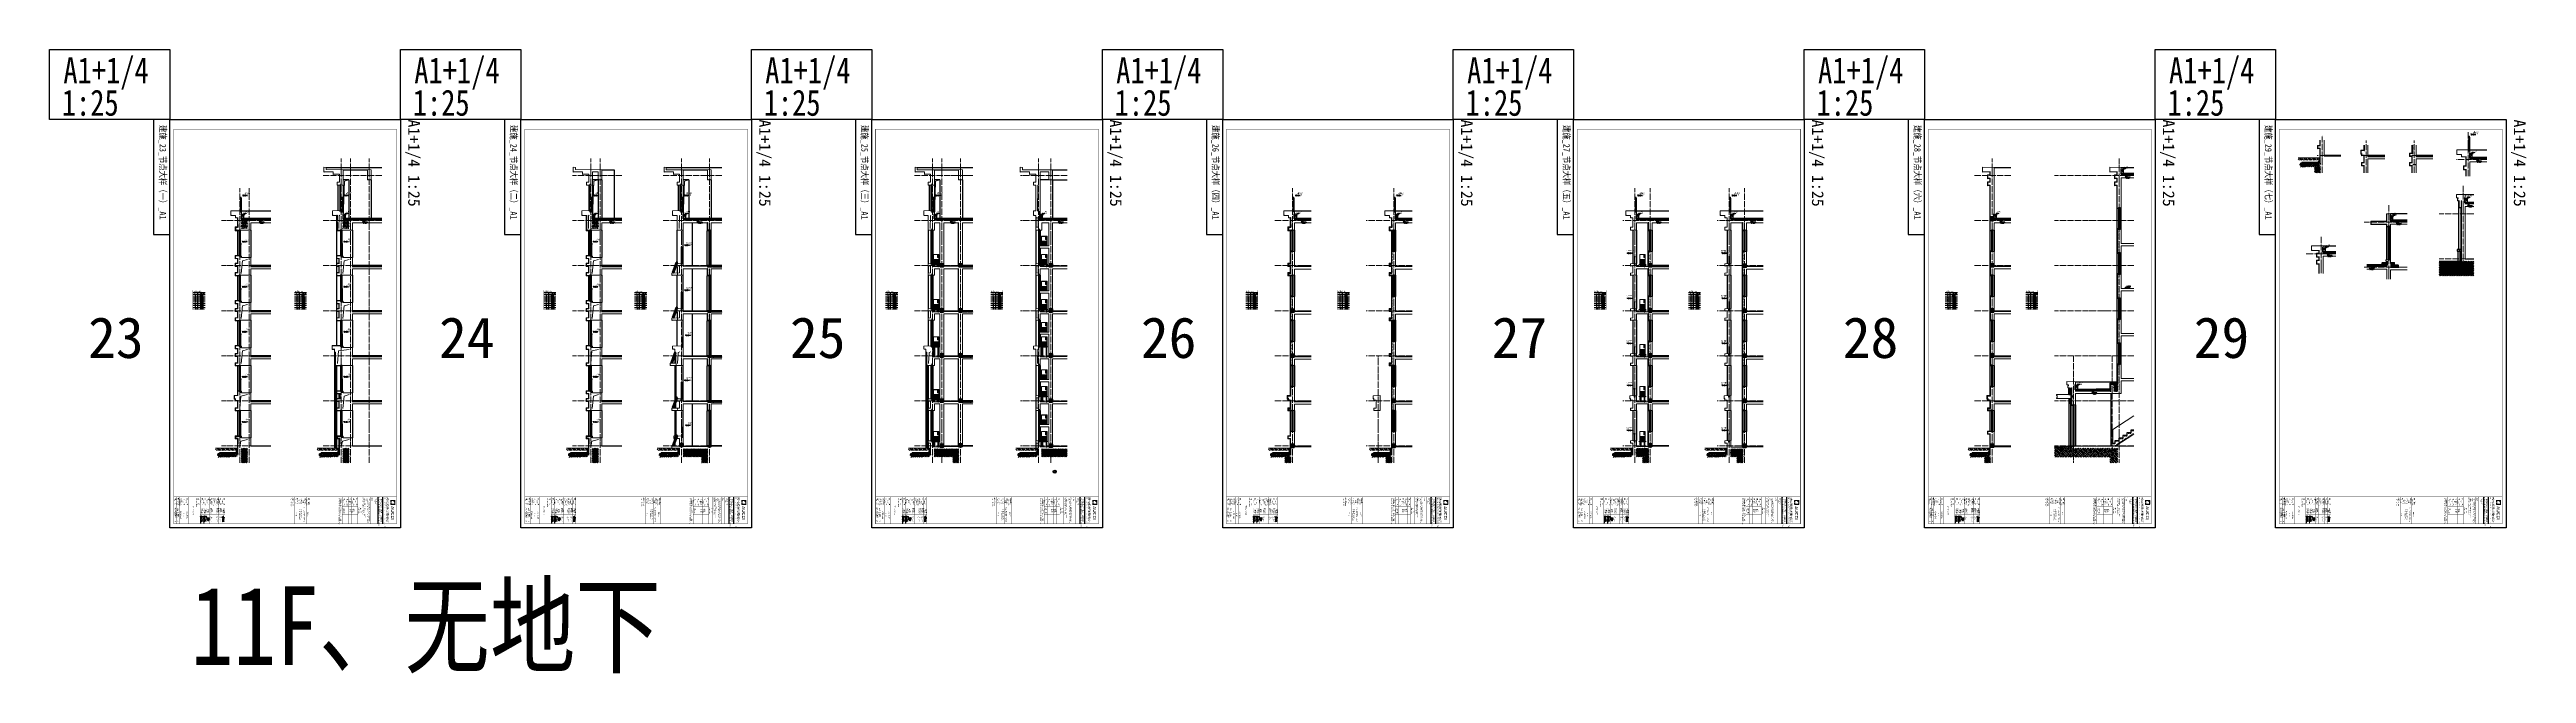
# Model space of a CAD drawing. Extents: x -518115 to 1124316, y -209821 to 1628073.
# Drawn here: x 939680 to 1099191, y -183093 to -142935 of the extents above; entities that cross this region are included whole.
import ezdxf
from ezdxf.enums import TextEntityAlignment as Align
from ezdxf.xclip import XClip

# ---------------------------------------------------------------- set-up
doc = ezdxf.new("R2010")
doc.units = 0
doc.header["$LTSCALE"] = 1000
doc.header["$MEASUREMENT"] = 0
doc.header["$XCLIPFRAME"] = 0
for name, pattern in [('DASH', [0.35, 0.25, -0.1]), ('DOTE', [2.42, 2, -0.2, 0.02, -0.2]), ('HIDDEN', [0.375, 0.25, -0.125])]:
    doc.linetypes.add(name, pattern=pattern)
for name, color, linetype in [('3-剖面填充（细）', 250, 'Continuous'), ('3-屋面构造层', 157, 'Continuous'), ('AXIS', 3, 'Continuous'), ('AXIS_TEXT', 4, 'Continuous'), ('C-Sheet-图框', 101, 'Continuous'), ('COLUMN', 9, 'Continuous'), ('DIM_ELEV', 3, 'Continuous'), ('DIM_IDEN', 67, 'Continuous'), ('DIM_SYMB', 3, 'Continuous'), ('PUB_TEXT', 4, 'Continuous'), ('Stair-栏杆', 142, 'Continuous'), ('SURFACE', 6, 'Continuous'), ('text', 7, 'Continuous'), ('图框', 140, 'Continuous'), ('图签文字', 147, 'Continuous'), ('实线层', 7, 'Continuous'), ('导图字', 7, 'Continuous'), ('看线', 251, 'Continuous'), ('空调外机', 8, 'Continuous'), ('立面', 73, 'Continuous'), ('立面-看线', 251, 'Continuous')]:
    doc.layers.add(name, color=color, linetype=linetype)
for name, color, linetype, lineweight in [('DOTE', 19, 'DOTE', 9), ('PUB_HATCH', 8, 'Continuous', 9), ('S_WINDOW', 144, 'Continuous', 15), ('STAIR', 2, 'Continuous', 18), ('WALL', 9, 'Continuous', 40), ('内粉刷', 37, 'Continuous', 9), ('可改文字', 6, 'Continuous', 18), ('图签', 147, 'Continuous', 18), ('填充', 251, 'Continuous', 5), ('平面-看线', 45, 'Continuous', 15), ('平面-空调室外机', 143, 'Continuous', 9), ('栏杆', 163, 'Continuous', 5), ('立面-中轮廓线', 213, 'Continuous', 35), ('立面-普通轮廓', 7, 'Continuous', 18), ('立面-栏杆', 105, 'Continuous', 15), ('立面-洞口示意', 152, 'Continuous', 13), ('立面-百叶', 36, 'Continuous', 9), ('签名', 7, 'Continuous', 18), ('粉刷', 251, 'Continuous', 9), ('细细', 250, 'Continuous', 0)]:
    doc.layers.add(name, color=color, linetype=linetype, lineweight=lineweight)
doc.layers.add('yichutu', color=7, linetype='Continuous', true_color=0xffffff, plot=False)
doc.styles.add('_TCH_AXIS', font='COMPLEX', dxfattribs={"bigfont": 'GBCBIG'})
doc.styles.add('_TCH_DIM', font='SIMPLEX.shx', dxfattribs={"width": 0.7, "bigfont": 'GBCBIG.shx'})
doc.styles.add('_TCH_DIM_T3', font='SIMPLEX.shx', dxfattribs={"width": 0.494118, "bigfont": 'GBCBIG.shx'})
doc.styles.add('_TCH_LABEL', font='')
doc.styles.add('C', font='')
doc.styles.add('HT', font='')
doc.styles.add('宋体', font='', dxfattribs={"height": 50})
doc.styles.add('建筑图签-1', font='', dxfattribs={"width": 0.7})
doc.styles.add('建筑图签-2', font='TXT.shx', dxfattribs={"width": 0.5, "bigfont": 'HZTXT.shx'})
doc.styles.add('黑体', font='')
doc.styles.get('_TCH_LABEL').set_extended_font_data('SimHei')
doc.styles.get('C').set_extended_font_data('SimHei')
doc.styles.get('HT').set_extended_font_data('SimHei')
doc.styles.get('宋体').set_extended_font_data('SimSun')
doc.styles.get('建筑图签-1').set_extended_font_data('SimHei')
doc.styles.get('黑体').set_extended_font_data('SimHei')
doc.dimstyles.new('_TCH_ARCH&&20', dxfattribs={"dimtxt": 59.5, "dimasz": 20, "dimexe": 50, "dimexo": 60, "dimgap": 25.25, "dimtad": 1, "dimdec": 0, "dimzin": 0, "dimdsep": 46, "dimtxsty": '_TCH_DIM_T3', "dimblk": 'ARCHTICK', "dimcen": 0.09, "dimclrt": 7, "dimazin": 2, "dimtfac": 1, "dimtdec": 0, "dimtix": 1, "dimtmove": 2, "dimatfit": 3, "dimfxl": 1, "dimtolj": 1, "dimtzin": 0, "dimarcsym": 0})
pattern_1 = [(50, (28072.99, 249033.25), (143.452037, -12.550427), [15, -165]), (355, (28072.99, 249033.25), (-27.750267, 150.438427), [12, -132]), (100.4514, (28084.94, 249032.2), (115.701876, 137.88791), [12.74804, -140.22842]), (46.1842, (28072.99, 249073.25), (213.44821, -33.1038), [22.5, -247.5]), (96.6356, (28090.77, 249070.5), (186.93254, 194.82357), [19.12206, -210.3426]), (351.1842, (28072.99, 249073.25), (186.93239, 194.82372), [18, -198]), (21, (28092.99, 249063.25), (119.38141, -80.52378), [15, -165]), (326, (28092.99, 249063.25), (48.663066, 145.03001), [12, -132]), (71.4514, (28102.93, 249056.54), (168.044526, 64.5061), [12.74804, -140.22842]), (37.5, (28072.986, 249033.25), (2.431971, 66.578771), [0, -130.4, 0, -134, 0, -132.5]), (7.5, (28072.986, 249033.25), (52.613907, 78.882342), [0, -76.4, 0, -127.4, 0, -50.5]), (327.5, (28028.386, 249033.25), (106.764487, -4.510974), [0, -50, 0, -156, 0, -207]), (317.5, (28008.39, 249033.25), (116.637234, 20.020996), [0, -65, 0, -103.6, 0, -147])]
pattern_2 = [(315, (-1092889.3176, -488431.8362), (-1.767766953, -1.767766953), []), (315, (-1092888.139, -488431.8362), (-1.767766953, -1.767766953), [])]
pattern_3 = [(315, (-1092889.3176, -490170.0743), (-1.767766953, -1.767766953), []), (315, (-1092888.139, -490170.0743), (-1.767766953, -1.767766953), [])]
pattern_4 = [(315, (145053.3697, 680712.4302), (-1.76776695, -1.76776695), []), (315, (145054.5482, 680712.4302), (-1.76776695, -1.76776695), [])]
pattern_5 = [(315, (145053.3697, 678374.192), (-1.76776695, -1.76776695), []), (315, (145054.5482, 678374.192), (-1.76776695, -1.76776695), [])]
pattern_6 = [(45, (114966.1, -42456.95), (0, 224.506403), [158.75, -158.75]), (45, (114924.01, -42414.85), (0, 224.506403), [158.75, -158.75]), (45, (114881.92, -42372.76), (0, 224.506403), [158.75, -158.75]), (135, (114881.92, -42344.7), (-224.506403, 0), [158.75, -158.75]), (135, (114924.01, -42302.6), (-224.506403, 0), [158.75, -158.75]), (135, (114966.1, -42260.5), (-224.506403, 0), [158.75, -158.75])]
pattern_7 = [(45, (131134.26, -42456.95), (0, 224.506403), [158.75, -158.75]), (45, (131092.16, -42414.85), (0, 224.506403), [158.75, -158.75]), (45, (131050.07, -42372.76), (0, 224.506403), [158.75, -158.75]), (135, (131050.07, -42344.7), (-224.506403, 0), [158.75, -158.75]), (135, (131092.16, -42302.6), (-224.506403, 0), [158.75, -158.75]), (135, (131134.26, -42260.5), (-224.506403, 0), [158.75, -158.75])]
pattern_8 = [(0, (-811253.24, -385446.952), (16.66875, 9.623705), [11.1125, -22.225]), (120, (-811253.24, -385446.952), (-16.66874801, 9.62370845), [11.1125, -22.225]), (60, (-811253.24, -385446.952), (1.99e-06, 19.24741345), [-22.225, 11.1125])]
pattern_9 = [(315, (-218910.2607, -140541.0897), (-1.767766953, -1.767766953), []), (315, (-218909.0822, -140541.0897), (-1.767766953, -1.767766953), [])]
pattern_10 = [(315, (-218910.2607, -141979.3279), (-1.767766953, -1.767766953), []), (315, (-218909.0822, -141979.3279), (-1.767766953, -1.767766953), [])]
pattern_11 = [(0, (-696287.135, -427903.902), (16.66875, 9.623705), [11.1125, -22.225]), (120, (-696287.135, -427903.902), (-16.66874801, 9.62370845), [11.1125, -22.225]), (60, (-696287.135, -427903.902), (1.99e-06, 19.24741345), [-22.225, 11.1125])]
pattern_12 = [(0, (-805634.686, -385446.952), (16.66875, 9.623705), [11.1125, -22.225]), (120, (-805634.686, -385446.952), (-16.66874801, 9.62370845), [11.1125, -22.225]), (60, (-805634.686, -385446.952), (1.99e-06, 19.24741345), [-22.225, 11.1125])]
pattern_13 = [(0, (-702364.846, -433703.902), (16.66875, 9.623705), [11.1125, -22.225]), (120, (-702364.846, -433703.902), (-16.66874801, 9.62370845), [11.1125, -22.225]), (60, (-702364.846, -433703.902), (1.99e-06, 19.24741345), [-22.225, 11.1125])]
pattern_14 = [(0, (-817330.951, -385446.952), (16.66875, 9.623705), [11.1125, -22.225]), (120, (-817330.951, -385446.952), (-16.66874801, 9.62370845), [11.1125, -22.225]), (60, (-817330.951, -385446.952), (1.99e-06, 19.24741345), [-22.225, 11.1125])]
pattern_15 = [(0, (-651233.181, -427903.902), (16.66875, 9.623705), [11.1125, -22.225]), (120, (-651233.181, -427903.902), (-16.66874801, 9.62370845), [11.1125, -22.225]), (60, (-651233.181, -427903.902), (1.99e-06, 19.24741345), [-22.225, 11.1125])]
pattern_16 = [(315, (65555.854, -695306.734), (-1.767766953, -1.767766953), []), (315, (65557.0325, -695306.734), (-1.767766953, -1.767766953), [])]
pattern_17 = [(315, (65555.8552, -698010.1697), (-1.767766953, -1.767766953), []), (315, (65557.0337, -698010.1697), (-1.767766953, -1.767766953), [])]
pattern_18 = [(0, (-624048.815, -420821.493), (16.66875, 9.623705), [11.1125, -22.225]), (120, (-624048.815, -420821.493), (-16.66874801, 9.62370845), [11.1125, -22.225]), (60, (-624048.815, -420821.493), (1.99e-06, 19.24741345), [-22.225, 11.1125])]
pattern_19 = [(0, (-627152.31, -412121.493), (16.66875, 9.623705), [11.1125, -22.225]), (120, (-627152.31, -412121.493), (-16.66874801, 9.62370845), [11.1125, -22.225]), (60, (-627152.31, -412121.493), (1.99e-06, 19.24741345), [-22.225, 11.1125])]
pattern_20 = [(0, (-696287.135, -433703.902), (16.66875, 9.623705), [11.1125, -22.225]), (120, (-696287.135, -433703.902), (-16.66874801, 9.62370845), [11.1125, -22.225]), (60, (-696287.135, -433703.902), (1.99e-06, 19.24741345), [-22.225, 11.1125])]
pattern_21 = [(315, (-32317.0127, 51784.1623), (-1.767766953, -1.767766953), []), (315, (-32315.8342, 51784.1623), (-1.767766953, -1.767766953), [])]
pattern_22 = [(315, (-32317.0127, 49545.9242), (-1.767766953, -1.767766953), []), (315, (-32315.8342, 49545.9242), (-1.767766953, -1.767766953), [])]

# ---------------------------------------------------------------- blocks, each defined once
blk = doc.blocks.new('$LinePat$素土夯实')
at = {"color": 0}
for p, q in [((0, -210), (210, 0)), ((120, -300), (420, 0)), ((420, 0), (608, -188)), ((495, -300), (795, 0)), ((615, 0), (705, -90)), ((210, -210), (300, -300)), ((315, -105), (502, -293)), ((705, -300), (795, -210))]:
    blk.add_line(p, q, dxfattribs=at)
blk = doc.blocks.new('$LinePat$自然土壤')
at = {"color": 0}
for p, q in [((0, -90), (71, -19)), ((0, -300), (211, -89)), ((210, -300), (286, -224)), ((420, -300), (630, -90))]:
    blk.add_line(p, q, dxfattribs=at)
for points in [[(0, 0), (630, 0), (168, -45), (462, -45)], [(168, -45), (462, -45), (252, -132), (378, -132)], [(252, -132), (378, -132), (315, -300)]]:
    blk.add_solid(points, dxfattribs=at)
blk = doc.blocks.new('sanshui')
at = {"layer": '粉刷'}
h = blk.add_hatch(dxfattribs=at)
h.set_pattern_fill('混凝土', color=256, scale=20)
h.set_pattern_definition(pattern_1)
h.paths.add_polyline_path([(346338, 426896), (346338, 426996), (345038, 426957), (345038, 426857)])
h = blk.add_hatch(dxfattribs=at)
h.set_pattern_fill('混凝土', color=256, scale=20)
h.set_pattern_definition(pattern_1)
edge = h.paths.add_edge_path()
edge.add_line((346318, 427330), (346258, 427330))
edge.add_line((346258, 427330), (346258, 427160))
edge.add_arc((346158, 427160), 100, 271.71836, 360, ccw=False)
edge.add_line((346161, 427060), (345138, 427030))
edge.add_line((345138, 427030), (345138, 426970))
edge.add_line((345138, 426970), (346318, 427005))
edge.add_line((346318, 427005), (346318, 427330))
at = {"layer": 'COLUMN'}
for p, q in [((346338, 426996), (345038, 426957)), ((345038, 426857), (345038, 426957)), ((346338, 426896), (345038, 426857)), ((346161, 427060), (345138, 427030)), ((345138, 426960), (345138, 427030)), ((346258, 427330), (346318, 427330)), ((346258, 427160), (346258, 427330)), ((346318, 426995), (346318, 427330))]:
    blk.add_line(p, q, dxfattribs=at)
blk.add_arc((346158, 427160), 100, 271.71836, 0, dxfattribs=at)
at = {"layer": '立面-中轮廓线', "linetype": 'DASH', "ltscale": 0.3}
blk.add_lwpolyline([(345028, 426857), (345028, 426966), (346318, 427005)], dxfattribs=at)
at = {"layer": '粉刷'}
blk.add_line((344881, 427330), (346258, 427330), dxfattribs=at)
at = {"layer": '粉刷', "yscale": 0.4, "zscale": 0.4}
for name, p, xscale, rotation in [('$LinePat$自然土壤', (345157, 427310), -0.4369306507241237, 359.9999999999903), ('$LinePat$素土夯实', (345444, 426869), -0.5117605352322558, 1.718358001643932), ('$LinePat$自然土壤', (345432, 427310), -0.4369306507241237, 359.9999999999903), ('$LinePat$自然土壤', (345707, 427310), -0.4369306507241237, 359.9999999999903), ('$LinePat$素土夯实', (345851, 426881), -0.5117605352322558, 1.718358001643932), ('$LinePat$自然土壤', (345983, 427310), -0.4369306507241237, 359.9999999999903), ('$LinePat$素土夯实', (346258, 426893), -0.5117605352322558, 1.718358001643932), ('$LinePat$自然土壤', (346258, 427310), -0.4369306507241237, 359.9999999999903)]:
    blk.add_blockref(name, p, dxfattribs=dict(at, xscale=xscale, rotation=rotation))
blk = doc.blocks.new('A$C008776C7')
at = {"layer": '细细'}
h = blk.add_hatch(dxfattribs=at)
h.set_pattern_fill('金属', color=256, style=0)
h.set_pattern_definition(pattern_2)
h.paths.add_polyline_path([(0, 1655), (20, 1655), (20, 1669), (70, 1669), (70, 1655), (90, 1655), (90, 1700), (0, 1700)])
h.paths.add_polyline_path([(18, 1671), (18, 1657), (2, 1657), (2, 1698), (88, 1698), (88, 1657), (72, 1657), (72, 1671)], flags=16)
h = blk.add_hatch(dxfattribs=at)
h.set_pattern_fill('金属', color=256, style=0)
h.set_pattern_definition(pattern_2)
h.paths.add_polyline_path([(68, 1667), (68, 1642), (56, 1642), (56, 1652), (34, 1652), (34, 1642), (22, 1642), (22, 1667)])
h.paths.add_polyline_path([(24, 1665), (24, 1644), (32, 1644), (32, 1654), (58, 1654), (58, 1644), (66, 1644), (66, 1665)], flags=16)
h = blk.add_hatch(color=256, dxfattribs=at)
edge = h.paths.add_edge_path()
edge.add_line((40, 1652), (40, 1640))
edge.add_arc((45, 1631), 9.44, 61.51755, 118.48245, ccw=False)
edge.add_line((50, 1640), (50, 1652))
edge.add_arc((45, 1660), 9.44, 241.51755, 298.48245, ccw=False)
h = blk.add_hatch(dxfattribs=at)
h.set_pattern_fill('金属', color=256, style=0)
h.set_pattern_definition(pattern_3)
h.paths.add_polyline_path([(0, 45), (20, 45), (20, 31), (70, 31), (70, 45), (90, 45), (90, 0), (0, 0)])
h.paths.add_polyline_path([(18, 29), (18, 43), (2, 43), (2, 2), (88, 2), (88, 43), (72, 43), (72, 29)], flags=16)
h = blk.add_hatch(dxfattribs=at)
h.set_pattern_fill('金属', color=256, style=0)
h.set_pattern_definition(pattern_3)
h.paths.add_polyline_path([(68, 33), (68, 58), (56, 58), (56, 48), (34, 48), (34, 58), (22, 58), (22, 33)])
h.paths.add_polyline_path([(24, 35), (24, 56), (32, 56), (32, 46), (58, 46), (58, 56), (66, 56), (66, 35)], flags=16)
h = blk.add_hatch(color=256, dxfattribs=at)
edge = h.paths.add_edge_path()
edge.add_line((40, 48), (40, 60))
edge.add_arc((45, 69), 9.44, 241.51755, 298.48245)
edge.add_line((50, 60), (50, 48))
edge.add_arc((45, 40), 9.44, 61.51755, 118.48245)
at = {"layer": 'S_WINDOW'}
for p, q in [((0, 45), (0, 1655)), ((22, 58), (22, 1642)), ((68, 58), (68, 1642)), ((90, 45), (90, 1655))]:
    blk.add_line(p, q, dxfattribs=at)
for points in [[(90, 1700), (90, 1655), (70, 1655), (70, 1669), (20, 1669), (20, 1655), (0, 1655), (0, 1700)], [(88, 1698), (88, 1657), (72, 1657), (72, 1671), (18, 1671), (18, 1657), (2, 1657), (2, 1698)], [(68, 1667), (68, 1642), (56, 1642), (56, 1652), (34, 1652), (34, 1642), (22, 1642), (22, 1667)], [(66, 1665), (66, 1644), (58, 1644), (58, 1654), (32, 1654), (32, 1644), (24, 1644), (24, 1665)], [(90, 0), (90, 45), (70, 45), (70, 31), (20, 31), (20, 45), (0, 45), (0, 0)], [(88, 2), (88, 43), (72, 43), (72, 29), (18, 29), (18, 43), (2, 43), (2, 2)], [(68, 33), (68, 58), (56, 58), (56, 48), (34, 48), (34, 58), (22, 58), (22, 33)], [(66, 35), (66, 56), (58, 56), (58, 46), (32, 46), (32, 56), (24, 56), (24, 35)]]:
    blk.add_lwpolyline(points, close=True, dxfattribs=at)
at = {"layer": '细细'}
for points in [[(34, 1642), (34, 58)], [(40, 60), (40, 1652)], [(50, 60), (50, 1652)], [(56, 1642), (56, 58)]]:
    blk.add_lwpolyline(points, dxfattribs=at)
for points in [[(40, 1652), (40, 1640, -0.2538047), (50, 1640), (50, 1652, -0.2538047)], [(40, 48), (40, 60, 0.2538047), (50, 60), (50, 48, 0.2538047)]]:
    blk.add_lwpolyline(points, format="xyb", close=True, dxfattribs=at)
blk = doc.blocks.new('A$C02E370A9')
at = {"layer": 'PUB_TEXT', "style": '_TCH_DIM'}
for s, height, width, p in [('参', 84.4, 0.7, (25, 81)), ('15J403-1', 74.4, 0.494118, (68, 81)), ('护窗栏杆', 84.4, 0.7, (290, 216)), ('，余同', 84.4, 0.7, (338, 81))]:
    blk.add_text(s, height=height, dxfattribs=dict(at, width=width)).set_placement(p)
blk = doc.blocks.new('A$C164D20CD')
at = {"layer": '立面-栏杆', "linetype": 'DASH', "ltscale": 0.1}
for p, q in [((0, 0), (-80, 0)), ((-80, 0), (-80, -7)), ((0, -7), (0, 0)), ((-80, -7), (-70, -7)), ((-70, -7), (-70, -51)), ((-62, -7), (-18, -7)), ((-62, -51), (-62, -7)), ((-55, -53), (-61, -53)), ((-61, -60), (-55, -60)), ((-53, -57), (-53, -56)), ((-27, -56), (-27, -57)), ((-19, -53), (-25, -53)), ((-25, -60), (-19, -60)), ((-18, -7), (-18, -51)), ((-10, -7), (0, -7)), ((-10, -51), (-10, -7))]:
    blk.add_line(p, q, dxfattribs=at)
at = {"layer": '立面-栏杆'}
for p, q in [((-55, 0), (-55, 770)), ((-25, 770), (-25, 0))]:
    blk.add_line(p, q, dxfattribs=at)
for points in [[(-15, 820), (-65, 820), (-65, 770), (-15, 770)], [(-21, 814), (-59, 814), (-59, 776), (-21, 776)]]:
    blk.add_lwpolyline(points, close=True, dxfattribs=at)
at = {"layer": '立面-栏杆', "linetype": 'DASH', "ltscale": 0.1}
for centre, major_axis, start_param, end_param in [((-61, -51), (6.36, 6.36), 2.3561945, 3.9269908), ((-61, -51), (1.27, 1.27), 2.3561945, 3.9269908), ((-55, -56), (1.91, 1.91), 5.4977871, 7.0685835), ((-55, -57), (1.91, 1.91), 3.9269908, 5.4977871), ((-25, -56), (1.91, 1.91), 0.7853982, 2.3561945), ((-23, -55), (3.53, 3.53), 2.7488936, 3.5342917), ((-19, -51), (-6.36, 6.36), 2.3561945, 3.9269908), ((-19, -51), (-1.27, 1.27), 2.3561945, 3.9269908)]:
    blk.add_ellipse(centre, major_axis=major_axis, ratio=1, start_param=start_param, end_param=end_param, dxfattribs=at)
blk = doc.blocks.new('FSDFSFSFSFEFSFESF')
at = {"layer": 'PUB_HATCH'}
h = blk.add_hatch(dxfattribs=at)
h.set_pattern_fill('HONEY', color=256, scale=8, style=0)
h.set_pattern_definition([(0, (1159353.776, 417228.872), (19.05, 10.99852), [12.7, -25.4]), (120, (1159353.776, 417228.872), (-19.0499977, 10.998524), [12.7, -25.4]), (60, (1159353.776, 417228.872), (2.3e-06, 21.997044), [-25.4, 12.7])])
h.paths.add_polyline_path([(1114278, 465143), (1114128, 465143), (1114128, 465243), (1114278, 465243), (1114278, 465643), (1114128, 465643), (1114128, 465743), (1114333, 465743), (1114333, 465773), (1114098, 465773), (1114098, 465613), (1114248, 465613), (1114248, 465513), (1114248, 465273), (1114098, 465273), (1114098, 465113), (1114248, 465113), (1114248, 464673), (1114098, 464673), (1114098, 464513), (1114333, 464513), (1114333, 464543), (1114128, 464543), (1114128, 464643), (1114278, 464643)])
at = {"layer": '立面-看线'}
h = blk.add_hatch(dxfattribs=at)
h.set_pattern_fill('HONEY', color=256, scale=7)
h.set_pattern_definition([(0, (313825.034, 79696.42), (16.66875, 9.623705), [11.1125, -22.225]), (120, (313825.034, 79696.42), (-16.66874801, 9.62370845), [11.1125, -22.225]), (60, (313825.034, 79696.42), (1.99e-06, 19.24741345), [-22.225, 11.1125])])
h.paths.add_polyline_path([(1116377, 465073), (1115078, 465073), (1115078, 465058), (1116377, 465058)])
at = {"layer": 'PUB_HATCH', "color": 215, "true_color": 0xa953a0}
blk.add_line((1115078, 465073), (1116377, 465073), dxfattribs=at)
blk.add_lwpolyline([(1114333, 465773), (1114098, 465773), (1114098, 465613), (1114248, 465613), (1114248, 465513), (1114248, 465513), (1114248, 465273), (1114098, 465273), (1114098, 465113), (1114248, 465113), (1114248, 464673), (1114098, 464673), (1114098, 464513), (1114333, 464513)], dxfattribs=at)
at = {"layer": '内粉刷'}
for points in [[(1114333, 465813), (1114078, 465793), (1114078, 465593)], [(1114118, 465593), (1114118, 465603), (1114098, 465603), (1114098, 465593), (1114078, 465588), (1114078, 465593)], [(1114118, 465593), (1114228, 465593), (1114228, 465493), (1114228, 465493), (1114228, 465303), (1114078, 465293), (1114078, 465093)], [(1114118, 465093), (1114118, 465103), (1114098, 465103), (1114098, 465093), (1114078, 465088), (1114078, 465093)], [(1114118, 465093), (1114228, 465093), (1114228, 464703), (1114078, 464693), (1114078, 464493)], [(1114118, 464493), (1114118, 464503), (1114098, 464503), (1114098, 464493), (1114078, 464488), (1114078, 464493)], [(1114118, 464493), (1114333, 464493)], [(1114423, 465763), (1114498, 465763), (1114498, 465663), (1115098, 465663), (1115098, 465113)], [(1114423, 464523), (1115098, 464523), (1115098, 464938), (1116377, 464938)], [(1116377, 465113), (1115098, 465113)]]:
    blk.add_lwpolyline(points, dxfattribs=at)
at = {"layer": '看线'}
for p, q in [((1114228, 467393), (1114228, 465805)), ((1115098, 467423), (1115098, 465663))]:
    blk.add_line(p, q, dxfattribs=at)
at = {"layer": '看线', "color": 32}
for p, q in [((1116377, 465143), (1115098, 465143)), ((1115098, 465143), (1116377, 465143))]:
    blk.add_line(p, q, dxfattribs=at)
at = {"layer": '立面-洞口示意'}
blk.add_lwpolyline([(1114478, 464643), (1114552, 465450), (1114878, 465543)], dxfattribs=at)
for name, p in [('A$C008776C7', (1114333, 465743)), ('A$C164D20CD', (1114478, 465743)), ('A$C02E370A9', (1114463, 466563))]:
    blk.add_blockref(name, p)
blk = doc.blocks.new('_ArchTick')
at = {"color": 0, "linetype": 'ByBlock', "const_width": 0.4}
blk.add_lwpolyline([(-0.5, -0.5), (0.5, 0.5)], dxfattribs=at)
blk = doc.blocks.new('*D290')
at = {"layer": 'Defpoints', "color": 0, "transparency": 16777216}
for p in [(952051, -153543), (952051, -153793), (952203, -153543)]:
    blk.add_point(p, dxfattribs=at)
at = {"layer": 'DIM_IDEN', "color": 0, "lineweight": -2, "transparency": 16777216}
for p, q in [((952111, -153543), (952253, -153543)), ((952111, -153793), (952253, -153793)), ((952203, -153793), (952203, -153543))]:
    blk.add_line(p, q, dxfattribs=at)
at = {"layer": 'DIM_IDEN', "color": 0, "lineweight": -2, "transparency": 16777216, "xscale": 20, "yscale": 20, "zscale": 20}
for p, rotation in [((952203, -153543), 90), ((952203, -153793), 270)]:
    blk.add_blockref('_ArchTick', p, dxfattribs=dict(at, rotation=rotation))
at = {"layer": 'DIM_IDEN', "color": 7, "transparency": 16777216, "insert": (952146, -153668), "char_height": 59.5, "attachment_point": 5, "rotation": 90, "style": '_TCH_DIM_T3'}
blk.add_mtext('\\A1;{\\W0.70588;净高≥250}', dxfattribs=at)
blk = doc.blocks.new('A$C05102146')
at = {"layer": 'PUB_TEXT', "style": '_TCH_DIM'}
for s, height, width, p in [('参', 84.4, 0.7, (47, 81)), ('15J403-1', 74.4, 0.494118, (90, 81)), ('屋面防护栏杆', 84.4, 0.7, (227, 216)), ('，余同', 84.4, 0.7, (360, 81))]:
    blk.add_text(s, height=height, dxfattribs=dict(at, width=width)).set_placement(p)
blk = doc.blocks.new('A$C40486AD2')
at = {"layer": 'PUB_TEXT', "style": '_TCH_DIM'}
for s, height, width, p in [('参见', 67.5, 0.7, (108, 8)), ('12J201', 59.5, 0.494118, (177, 8)), ('女儿墙泛水', 67.5, 0.7, (255, 115)), ('，余同', 67.5, 0.7, (328, 8))]:
    blk.add_text(s, height=height, dxfattribs=dict(at, width=width)).set_placement(p)
blk = doc.blocks.new('FGHFG4334GDFGDFFGGGGGGDFG4G')
at = {"layer": 'SURFACE', "const_width": 2.25}
for points in [[(47, 0), (0, 0)], [(47, -28), (0, -28)]]:
    blk.add_lwpolyline(points, dxfattribs=at)
at = {"layer": 'SURFACE', "const_width": 1.5}
blk.add_lwpolyline([(47, 17, -1), (47, 5), (47, -7, -1), (47, -19), (47, -37), (53, -48), (53, -73)], format="xyb", dxfattribs=at)
blk = doc.blocks.new('FGDGDGD')
at = {"layer": '3-屋面构造层'}
h = blk.add_hatch(dxfattribs=at)
h.set_pattern_fill('混凝土', color=256, scale=5, angle=-1.14576, style=0)
h.set_pattern_definition([(48.854237, (-82751.966, -43707.863), (35.7930991, -3.8540962), [3.75, -41.25]), (353.854237, (-82751.966, -43707.863), (-6.1841378, 37.7408106), [3, -33]), (99.305637, (-82748.983, -43708.185), (29.6089874, 33.886691), [3.1870095, -35.0571056]), (45.038437, (-82751.766, -43697.865), (53.1858973, -9.3413237), [5.625, -61.875]), (95.489837, (-82747.334, -43698.644), (47.6977146, 47.7616795), [4.7805144, -52.58565]), (350.038437, (-82751.766, -43697.865), (47.6976773, 47.7617167), [4.5, -49.5]), (19.854237, (-82746.817, -43700.465), (29.4368469, -20.7237073), [3.75, -41.25]), (324.854237, (-82746.817, -43700.465), (12.8883392, 36.0069862), [3, -33]), (70.305637, (-82744.364, -43702.192), (42.3251977, 15.2832459), [3.1870095, -35.0571056]), (36.3542372, (-82751.966, -43707.863), (0.9406985, 16.62920733), [0, -32.6, 0, -33.5, 0, -33.125]), (6.3542372, (-82751.966, -43707.863), (13.54517982, 19.45362572), [0, -19.1, 0, -31.85, 0, -12.625]), (326.3542372, (-82763.114, -43707.64), (26.66323482, -1.66123381), [0, -12.5, 0, -39, 0, -51.75]), (316.3542372, (-82768.113, -43707.54), (29.2535633, 4.4211788), [0, -16.25, 0, -25.9, 0, -36.75])])
h.paths.add_polyline_path([(674875, 585046), (674875, 585086), (682172, 585086), (682172, 585046)])
h = blk.add_hatch(dxfattribs=at)
h.set_pattern_fill('焦渣矿渣', color=256, scale=4, angle=-1.14576, style=0)
h.set_pattern_definition([(358.8542372, (-82751.966, -43697.863), (8.27546507, 13.69326162), [1.6, -14.4]), (298.8542372, (-82751.966, -43697.863), (15.99644496, -0.32013217), [1.6, -14.4]), (238.8542372, (-82750.366, -43697.895), (7.72097989, -14.0133938), [1.6, -14.4]), (268.8542372, (-82745.567, -43697.991), (15.83683295, -8.3183365), [2.4, -11.456]), (268.8542372, (-82743.967, -43698.023), (15.83683295, -8.3183365), [2.4, -11.456]), (268.8542372, (-82742.368, -43698.055), (15.83683295, -8.3183365), [2.4, -11.456])])
h.paths.add_polyline_path([(674875, 585006), (674875, 585036), (682192, 585036), (682192, 585006)])
h = blk.add_hatch(dxfattribs=at)
h.set_pattern_fill('加气混凝土', color=256, scale=5, style=0)
h.set_pattern_definition([(0, (-82734.266, -43726.163), (30, 60), [0, -60]), (0, (-82769.366, -43734.263), (30, 60), [0, -60]), (0, (-82749.866, -43734.863), (30, 60), [0, -60]), (0, (-82728.566, -43717.163), (30, 60), [0, -60]), (0, (-82753.466, -43737.863), (30, 60), [0, -60]), (0, (-82722.566, -43679.363), (30, 60), [0, -60]), (0, (-82740.866, -43684.163), (30, 60), [0, -60]), (0, (-82731.266, -43691.663), (30, 60), [0, -60]), (0, (-82780.166, -43692.863), (30, 60), [0, -60]), (0, (-82750.766, -43695.563), (30, 60), [0, -60]), (0, (-82762.166, -43710.863), (30, 60), [0, -60]), (0, (-82761.566, -43733.363), (30, 60), [0, -60]), (0, (-82739.066, -43735.763), (30, 60), [0, -60]), (0, (-82722.566, -43709.363), (30, 60), [0, -60]), (0, (-82778.666, -43718.663), (30, 60), [0, -60]), (0, (-82773.566, -43708.463), (30, 60), [0, -60]), (0, (-82750.166, -43712.663), (30, 60), [0, -60]), (0, (-82758.566, -43721.363), (30, 60), [0, -60]), (0, (-82763.366, -43701.563), (30, 60), [0, -60]), (0, (-82755.866, -43679.063), (30, 60), [0, -60]), (0, (-82776.266, -43731.263), (30, 60), [0, -60]), (0, (-82743.266, -43691.363), (30, 60), [0, -60]), (0, (-82771.166, -43690.463), (30, 60), [0, -60]), (0, (-82775.966, -43682.663), (30, 60), [0, -60]), (130.601294, (-82726.2516, -43698.149), (-149.999998343, 180.000000787), [2.6341554, -1103.7111]), (18.4349488, (-82730.537, -43697.006), (149.99999945, 59.99999956), [2.710524, -376.76279]), (90, (-82730.537, -43699.578), (30, 60), [2.5714284, -117.428565]), (161.565051, (-82727.966, -43700.435), (-150.000000755, 59.99999553), [2.710524, -376.76279]), (53.1301023, (-82727.966, -43700.435), (30.00000006, 59.99999997), [2.857143, -297.14285]), (135, (-82725.68, -43731.006), (-30.00000363, 59.99999594), [2.424366, -167.28126]), (45, (-82729.109, -43731.006), (29.9999998, 59.99999976), [2.424366, -167.28126]), (135, (-82727.394, -43732.72), (-30.00000363, 59.99999594), [2.424366, -167.28126]), (45, (-82727.394, -43732.72), (29.9999998, 59.99999976), [2.424366, -167.28126]), (116.565051, (-82754.537, -43690.72), (-5.2e-06, 119.9999967), [3.1943826, -63.88765]), (180, (-82755.966, -43687.863), (-30, 60), [3.4285716, -56.571425]), (63.434949, (-82760.823, -43690.72), (3e-07, 119.9999994), [3.1943826, -63.88765]), (116.565051, (-82759.394, -43693.58), (-5.2e-06, 119.9999967), [3.1943826, -63.88765]), (0, (-82759.394, -43693.58), (30, 60), [3.4285716, -56.571425]), (63.434949, (-82755.966, -43693.58), (3e-07, 119.9999994), [3.1943826, -63.88765]), (107.102728, (-82731.9658, -43711.0063), (-89.999996559, 300.000000484), [3.8861346, -1628.29025]), (143.972626, (-82733.1087, -43707.292), (-569.999992774, 419.999999525), [3.8861346, -812.202]), (180, (-82736.25, -43705.006), (-30, 60), [3.7142856, -56.28571]), (36.0273733, (-82743.1087, -43707.292), (569.999995788, 419.999995472), [3.8861346, -812.202]), (71.5650511, (-82744.252, -43710.721), (90.00000046, 299.99999948), [3.6140316, -375.85928]), (107.102728, (-82743.1087, -43714.4348), (-89.999996559, 300.000000484), [3.8861346, -1628.29025]), (143.972626, (-82739.966, -43716.7206), (-569.999992774, 419.999999525), [3.8861346, -812.202]), (0, (-82739.966, -43716.72), (30, 60), [3.7142856, -56.28571]), (36.0273733, (-82736.2516, -43716.7206), (569.999995788, 419.999995472), [3.8861346, -812.202]), (71.5650511, (-82733.109, -43714.435), (90.00000046, 299.99999948), [3.6140316, -375.85928]), (150.255118, (-82731.3944, -43683.006), (-90.000000213, 59.999999257), [2.303502, -481.43196]), (90, (-82733.394, -43684.15), (30, 60), [2.2857144, -117.714275]), (29.7448813, (-82733.3944, -43684.149), (90.000000053, 59.99999972), [2.303502, -481.43196]), (116.565051, (-82745.394, -43725.58), (-5.2e-06, 119.9999967), [3.1943826, -63.88765]), (168.690067, (-82746.823, -43722.7206), (-270.0000002, 59.999998494), [2.9137254, -608.96855]), (41.1859251, (-82751.9658, -43724.149), (749.999995456, 659.999994229), [3.0371844, -1272.5802]), (90, (-82751.966, -43727.006), (30, 60), [2.857143, -117.14285]), (138.814074, (-82749.68, -43729.0063), (-749.999986669, 660.000004204), [3.0371844, -1272.5802]), (16.6992442, (-82749.68, -43729.0063), (989.999992552, 299.999996858), [2.982945, -1249.85375]), (60.9453959, (-82746.823, -43728.149), (29.99999992, 59.999999469), [2.9416086, -1232.53395]), (109.983106, (-82770.5373, -43700.4348), (-150.000000565, 419.9999988885), [3.3442002, -1401.21975]), (155.556045, (-82771.68, -43697.292), (-390.0000014866, 179.99999626), [3.4522986, -1446.51315]), (24.4439547, (-82777.9658, -43697.292), (390.0000001945, 179.999999134), [3.4522986, -1446.51315]), (70.0168934, (-82779.1087, -43700.4348), (150.000000452, 419.999998958), [3.3442002, -1401.21975]), (109.983106, (-82777.9658, -43703.5777), (-150.000000565, 419.9999988885), [3.3442002, -1401.21975]), (160.016893, (-82774.823, -43704.7206), (-150.000000088, 59.999997267), [3.3442002, -698.93775]), (19.9831065, (-82774.823, -43704.7206), (149.999999176, 59.999999905), [3.3442002, -698.93775]), (70.0168934, (-82771.68, -43703.5777), (150.000000452, 419.999998958), [3.3442002, -1401.21975]), (122.005383, (-82748.2516, -43705.8634), (-30.000004026, 59.999996937), [2.6954232, -563.3434]), (18.4349488, (-82752.252, -43704.435), (149.99999945, 59.99999956), [2.710524, -376.76279]), (90, (-82752.252, -43707.006), (30, 60), [2.5714284, -117.428565]), (161.565051, (-82749.68, -43707.863), (-150.000000755, 59.99999553), [2.710524, -376.76279]), (54.4623222, (-82749.68, -43707.8634), (209.999999696, 299.99999955), [2.457807, -1029.82115]), (116.565051, (-82765.68, -43720.435), (-5.2e-06, 119.9999967), [3.1943826, -63.88765]), (180, (-82767.11, -43717.58), (-30, 60), [3.142857, -56.85714]), (59.0362434, (-82771.966, -43720.435), (30.000000098, 59.99999971), [3.3319728, -696.3822]), (120.963756, (-82770.2516, -43723.292), (-30.0000041, 59.999997245), [3.3319728, -696.3822]), (0, (-82770.25, -43723.29), (30, 60), [3.142857, -56.85714]), (63.434949, (-82767.11, -43723.29), (3e-07, 119.9999994), [3.1943826, -63.88765])])
h.paths.add_polyline_path([(682192, 584936), (674875, 584936), (674875, 584966), (682192, 584966)])
h = blk.add_hatch(dxfattribs=at)
h.set_pattern_fill('隔热材料01', color=256, scale=7.692308, style=0)
h.set_pattern_definition([(270, (9.5186, 433.228), (3.846153863, -7e-16), [0.385980771, -3.460173092]), (270, (6.637, 433.228), (3.846153863, -7e-16), [0.385980771, -3.460173092]), (90, (8.5996, 430.618), (-3.846153863, 2e-16), [0.385980771, -3.460173092]), (90, (7.556, 430.618), (-3.846153863, 2e-16), [0.385980771, -3.460173092]), (180, (10.002, 430), (-5e-16, -3.846153863), [3.848019248, 0.001865385]), (135, (8.9282, 430.193), (2e-16, 3.846144175), [0.328307694, -5.110980792]), (116.56505, (12.5422, 430.4251), (8.6793e-06, 3.8461487416), [0.215769232, -8.384500037]), (116.56505, (8.696, 430.4251), (8.6793e-06, 3.8461487416), [0.215769232, -8.384500037]), (153.43495, (13.1603, 430), (-8.679e-06, 3.846148742), [0.431538463, -8.168730805]), (153.43495, (9.3142, 430), (-8.679e-06, 3.846148742), [0.431538463, -8.168730805]), (63.43495, (12.4457, 431.0041), (-8.6793e-06, 3.8461487416), [2.054923086, -6.545346183]), (63.43495, (8.5996, 431.0041), (-8.6793e-06, 3.8461487416), [2.054923086, -6.545346183]), (116.56505, (13.3647, 433.228), (8.6793e-06, 3.8461487416), [0.215769232, -8.384500037]), (116.56505, (9.5186, 433.228), (8.6793e-06, 3.8461487416), [0.215769232, -8.384500037]), (135, (9.422, 433.421), (2e-16, 3.846144175), [0.328307694, -5.110980792]), (153.43495, (13.036, 433.6532), (-8.679e-06, 3.846148742), [0.431538463, -8.168730805]), (153.43495, (9.19, 433.6532), (-8.679e-06, 3.846148742), [0.431538463, -8.168730805]), (45, (6.7336, 433.421), (2e-16, 3.846144175), [0.328307694, -5.110980792]), (63.43495, (10.4833, 433.228), (-8.6793e-06, 3.8461487416), [0.215769232, -8.384500037]), (63.43495, (6.6371, 433.228), (-8.6793e-06, 3.8461487416), [0.215769232, -8.384500037]), (26.56505, (10.812, 433.6532), (8.679e-06, 3.846148742), [0.431538463, -8.168730805]), (26.56505, (6.9658, 433.6532), (8.679e-06, 3.846148742), [0.431538463, -8.168730805]), (116.56505, (11.4023, 431.0041), (8.6793e-06, 3.8461487416), [2.054923086, -6.545346183]), (116.56505, (7.5561, 431.0041), (8.6793e-06, 3.8461487416), [2.054923086, -6.545346183]), (45, (7.2275, 430.193), (2e-16, 3.846144175), [0.328307694, -5.110980792]), (63.43495, (11.3058, 430.4251), (-8.6793e-06, 3.8461487416), [0.215769232, -8.384500037]), (63.43495, (7.4596, 430.4251), (-8.6793e-06, 3.8461487416), [0.215769232, -8.384500037]), (26.56505, (10.6877, 430), (8.679e-06, 3.846148742), [0.431538463, -8.168730805]), (26.56505, (6.8415, 430), (8.679e-06, 3.846148742), [0.431538463, -8.168730805])])
edge = h.paths.add_edge_path()
edge.add_arc((682181, 585366), 9.23, 450, 540, ccw=False)
edge.add_line((682181, 585375), (682192, 585375))
edge.add_line((682192, 585375), (682192, 585366))
edge.add_line((682192, 585366), (682172, 585366))
h = blk.add_hatch(dxfattribs=at)
h.set_pattern_fill('隔热材料03', color=256, scale=12.5, style=0)
h.set_pattern_definition([(113.578, (-500407.8114, 374696.8656), (-0.0086926214, 6.2699620763), [1.075, -0.5693125, 2.8375, -0.5693125, 1.075, -0.6825]), (66.42, (-500406.1744, 374696.8656), (2.727787851, 6.0425e-05), [1.075, -0.5693125, 2.840375, -0.5693125, 1.075, -0.6825]), (180, (-500406.1744, 374696.8656), (0, 6.25), [1.636625, -1.0910625]), (180, (-500407.538, 374702.4906), (0, 6.25), [1.636625, -1.0910625]), (90, (-500405.7427, 374697.8548), (2.72775, 2e-16), [0.52175, -5.72825]), (90, (-500407.1066, 374700.9798), (2.72775, 2e-16), [0.52175, -5.72825]), (90, (-500408.2427, 374697.8548), (2.72775, 2e-16), [0.52175, -5.72825]), (90, (-500409.6066, 374700.9798), (2.72775, 2e-16), [0.52175, -5.72825])])
edge = h.paths.add_edge_path()
edge.add_line((682178, 585086), (682178, 585050))
edge.add_arc((682172, 585050), 6.25, 270, 360, ccw=False)
edge.add_line((682172, 585044), (682172, 585086))
edge.add_line((682172, 585086), (682178, 585086))
at = {"layer": '立面-看线'}
h = blk.add_hatch(dxfattribs=at)
h.set_pattern_fill('HONEY', color=256, scale=7)
h.set_pattern_definition([(0, (-799653.24, -415240.13), (16.66875, 9.623705), [11.1125, -22.225]), (120, (-799653.24, -415240.13), (-16.66874801, 9.62370845), [11.1125, -22.225]), (60, (-799653.24, -415240.13), (1.99e-06, 19.24741345), [-22.225, 11.1125])])
h.paths.add_polyline_path([(682192, 584966), (674875, 584966), (674875, 585006), (682192, 585006)])
at = {"layer": '3-屋面构造层'}
for p, q in [((682178, 585086), (674875, 585086)), ((682172, 585046), (674875, 585046)), ((682192, 585036), (674875, 585036)), ((682172, 585086), (682172, 585044))]:
    blk.add_line(p, q, dxfattribs=at)
at = {"layer": '3-屋面构造层', "color": 251, "linetype": 'DASH', "ltscale": 0.05, "true_color": 0x636466, "const_width": 2.5}
for points in [[(682043, 585039), (674875, 585039)], [(682057, 585043), (682043, 585039)]]:
    blk.add_lwpolyline(points, dxfattribs=at)
at = {"layer": '3-屋面构造层', "color": 251, "true_color": 0x636466}
for points in [[(682043, 585040), (674875, 585040)], [(674875, 585038), (682043, 585038)], [(682056, 585044), (682042, 585040)], [(682043, 585038), (682057, 585042)]]:
    blk.add_lwpolyline(points, dxfattribs=at)
at = {"layer": '3-屋面构造层', "color": 251, "linetype": 'DASH', "ltscale": 0.05, "true_color": 0x636466, "const_width": 2.5}
for points in [[(682057, 585043), (682172, 585043, 0.4142136), (682179, 585050), (682179, 585366)], [(682057, 585039), (682172, 585039, 0.4142136), (682183, 585050), (682183, 585366)]]:
    blk.add_lwpolyline(points, format="xyb", dxfattribs=at)
at = {"layer": '3-屋面构造层', "color": 251, "true_color": 0x636466}
for points in [[(682057, 585041), (682172, 585041, 0.4142136), (682180, 585050), (682180, 585366)], [(682057, 585044), (682172, 585044, 0.4142136), (682178, 585050), (682178, 585366)], [(682057, 585040), (682172, 585040, 0.4142136), (682182, 585050), (682182, 585366), (682184, 585366), (682184, 585050, -0.4142136), (682172, 585038), (682057, 585038)]]:
    blk.add_lwpolyline(points, format="xyb", dxfattribs=at)
at = {"layer": '3-屋面构造层', "ltscale": 0.8}
blk.add_lwpolyline([(682172, 585366, -0.4142136), (682181, 585375), (682192, 585375), (682192, 585366), (682172, 585366)], format="xyb", dxfattribs=at)
at = {"layer": '3-屋面构造层'}
blk.add_arc((682122, 585136), 50, 270, 360, dxfattribs=at)
at = {"layer": 'PUB_HATCH', "color": 215, "true_color": 0xa953a0}
for p, q in [((682192, 585006), (674875, 585006)), ((682192, 584966), (674875, 584966))]:
    blk.add_line(p, q, dxfattribs=at)
at = {"layer": '3-屋面构造层', "color": 1, "xscale": -1}
blk.add_blockref('FGHFG4334GDFGDFFGGGGGGDFG4G', (682218, 585349), dxfattribs=at)
blk = doc.blocks.new('FGHFGFD')
at = {"layer": '立面-栏杆', "linetype": 'DASH', "ltscale": 0.1}
for p, q in [((542689, 108636), (542609, 108636)), ((542609, 108636), (542609, 108629)), ((542609, 108629), (542619, 108629)), ((542619, 108629), (542619, 108585)), ((542626, 108629), (542671, 108629)), ((542626, 108585), (542626, 108629)), ((542634, 108583), (542628, 108583)), ((542628, 108576), (542634, 108576)), ((542636, 108579), (542636, 108581)), ((542661, 108581), (542661, 108579)), ((542669, 108583), (542664, 108583)), ((542664, 108576), (542669, 108576)), ((542671, 108629), (542671, 108585)), ((542678, 108629), (542689, 108629)), ((542678, 108585), (542678, 108629)), ((542689, 108629), (542689, 108636))]:
    blk.add_line(p, q, dxfattribs=at)
at = {"layer": '立面-栏杆'}
for p, q in [((542634, 108636), (542634, 109486)), ((542664, 109486), (542664, 108636))]:
    blk.add_line(p, q, dxfattribs=at)
for points in [[(542674, 109536), (542624, 109536), (542624, 109486), (542674, 109486)], [(542668, 109530), (542630, 109530), (542630, 109492), (542668, 109492)]]:
    blk.add_lwpolyline(points, close=True, dxfattribs=at)
at = {"layer": '立面-栏杆', "linetype": 'DASH', "ltscale": 0.1}
for centre, major_axis, start_param, end_param in [((542628, 108585), (6.36, 6.36), 2.3561945, 3.9269908), ((542628, 108585), (1.27, 1.27), 2.3561945, 3.9269908), ((542634, 108581), (1.91, 1.91), 5.4977871, 7.0685835), ((542634, 108579), (1.91, 1.91), 3.9269908, 5.4977871), ((542664, 108581), (1.91, 1.91), 0.7853982, 2.3561945), ((542666, 108581), (3.53, 3.53), 2.7488936, 3.5342917), ((542669, 108585), (-6.36, 6.36), 2.3561945, 3.9269908), ((542669, 108585), (-1.27, 1.27), 2.3561945, 3.9269908)]:
    blk.add_ellipse(centre, major_axis=major_axis, ratio=1, start_param=start_param, end_param=end_param, dxfattribs=at)
blk = doc.blocks.new('*D291')
at = {"layer": 'Defpoints', "color": 0, "transparency": 16777216}
for p in [(958591, -153543), (958591, -153793), (958743, -153543)]:
    blk.add_point(p, dxfattribs=at)
at = {"layer": 'DIM_IDEN', "color": 0, "lineweight": -2, "transparency": 16777216}
for p, q in [((958651, -153543), (958793, -153543)), ((958651, -153793), (958793, -153793)), ((958743, -153793), (958743, -153543))]:
    blk.add_line(p, q, dxfattribs=at)
at = {"layer": 'DIM_IDEN', "color": 0, "lineweight": -2, "transparency": 16777216, "xscale": 20, "yscale": 20, "zscale": 20}
for p, rotation in [((958743, -153543), 90), ((958743, -153793), 270)]:
    blk.add_blockref('_ArchTick', p, dxfattribs=dict(at, rotation=rotation))
at = {"layer": 'DIM_IDEN', "color": 7, "transparency": 16777216, "insert": (958687, -153668), "char_height": 59.5, "attachment_point": 5, "rotation": 90, "style": '_TCH_DIM_T3'}
blk.add_mtext('\\A1;{\\W0.70588;净高≥250}', dxfattribs=at)
blk = doc.blocks.new('GFGDGDGDGR')
at = {"layer": 'PUB_HATCH'}
h = blk.add_hatch(dxfattribs=at)
h.set_pattern_fill('HONEY', color=256, scale=8, style=0)
h.set_pattern_definition([(0, (890824.963, -105961.315), (19.05, 10.99852), [12.7, -25.4]), (120, (890824.963, -105961.315), (-19.0499977, 10.998524), [12.7, -25.4]), (60, (890824.963, -105961.315), (2.3e-06, 21.997044), [-25.4, 12.7])])
h.paths.add_polyline_path([(845749, -58047), (845599, -58047), (845599, -57947), (845749, -57947), (845749, -57547), (845599, -57547), (845599, -57447), (845804, -57447), (845804, -57417), (845569, -57417), (845569, -57577), (845719, -57577), (845719, -57677), (845719, -57917), (845569, -57917), (845569, -58077), (845719, -58077), (845719, -58517), (845569, -58517), (845569, -58677), (845804, -58677), (845804, -58647), (845599, -58647), (845599, -58547), (845749, -58547)])
at = {"layer": '立面-看线'}
h = blk.add_hatch(dxfattribs=at)
h.set_pattern_fill('HONEY', color=256, scale=7)
h.set_pattern_definition([(0, (45296.221, -443493.767), (16.66875, 9.623705), [11.1125, -22.225]), (120, (45296.221, -443493.767), (-16.66874801, 9.62370845), [11.1125, -22.225]), (60, (45296.221, -443493.767), (1.99e-06, 19.24741345), [-22.225, 11.1125])])
h.paths.add_polyline_path([(848448, -58117), (846549, -58117), (846549, -58132), (848448, -58132)])
at = {"layer": 'PUB_HATCH', "color": 215, "true_color": 0xa953a0}
blk.add_line((846549, -58117), (848448, -58117), dxfattribs=at)
blk.add_lwpolyline([(845804, -57417), (845569, -57417), (845569, -57577), (845719, -57577), (845719, -57677), (845719, -57677), (845719, -57917), (845569, -57917), (845569, -58077), (845719, -58077), (845719, -58517), (845569, -58517), (845569, -58677), (845804, -58677)], dxfattribs=at)
at = {"layer": '内粉刷'}
for points in [[(845804, -57377), (845549, -57397), (845549, -57597)], [(845589, -57597), (845589, -57587), (845569, -57587), (845569, -57597), (845549, -57602), (845549, -57597)], [(845589, -57597), (845699, -57597), (845699, -57697), (845699, -57697), (845699, -57887), (845549, -57897), (845549, -58097)], [(845589, -58097), (845589, -58087), (845569, -58087), (845569, -58097), (845549, -58102), (845549, -58097)], [(845589, -58097), (845699, -58097), (845699, -58487), (845549, -58497), (845549, -58697)], [(845589, -58697), (845589, -58687), (845569, -58687), (845569, -58697), (845549, -58702), (845549, -58697)], [(845589, -58697), (845804, -58697)], [(845894, -57427), (845969, -57427), (845969, -57527), (846569, -57527), (846569, -58077)], [(845894, -58667), (846569, -58667), (846569, -58252), (848448, -58252)], [(848448, -58077), (846569, -58077)]]:
    blk.add_lwpolyline(points, dxfattribs=at)
at = {"layer": '看线'}
for p, q in [((845549, -55799), (845549, -57397)), ((846569, -55767), (846569, -57527)), ((845549, -57597), (845549, -57897)), ((845549, -58097), (845549, -58497))]:
    blk.add_line(p, q, dxfattribs=at)
at = {"layer": '看线', "color": 32}
for p, q in [((848448, -58047), (846569, -58047)), ((846569, -58047), (848448, -58047))]:
    blk.add_line(p, q, dxfattribs=at)
at = {"layer": '立面-洞口示意'}
blk.add_lwpolyline([(845949, -58547), (846024, -57740), (846349, -57647)], dxfattribs=at)
for name, p in [('A$C008776C7', (845804, -57447)), ('A$C164D20CD', (845949, -57447)), ('A$C02E370A9', (845934, -56627))]:
    blk.add_blockref(name, p)
blk = doc.blocks.new('GDGDFDSFDG')
at = {"layer": '立面-百叶'}
for p, q in [((542909, 110318), (542905, 110318)), ((542909, 110313), (542905, 110313)), ((542909, 110318), (542909, 110313)), ((542912, 108686), (542912, 110286)), ((542955, 110318), (542920, 110318)), ((542955, 110312), (542920, 110312)), ((542962, 110336), (542996, 110336)), ((542962, 108686), (542962, 110286)), ((542968, 110330), (542968, 110304)), ((542968, 110330), (542996, 110330)), ((542977, 110318), (542968, 110318)), ((542977, 110312), (542968, 110312)), ((542977, 110312), (542977, 110318)), ((542978, 110393), (542982, 110406)), ((542978, 110336), (542978, 110393)), ((542979, 110326), (542979, 110322)), ((542979, 110326), (542985, 110326)), ((542982, 110406), (542986, 110393)), ((542985, 110326), (542985, 110322)), ((542986, 110336), (542986, 110393)), ((542996, 110330), (542996, 110336)), ((542909, 108659), (542905, 108659)), ((542909, 108654), (542905, 108654)), ((542909, 108654), (542909, 108659)), ((542955, 108660), (542920, 108660)), ((542955, 108654), (542920, 108654)), ((542962, 108636), (542996, 108636)), ((542968, 108642), (542968, 108668)), ((542977, 108660), (542968, 108660)), ((542977, 108654), (542968, 108654)), ((542968, 108642), (542996, 108642)), ((542977, 108660), (542977, 108654)), ((542978, 108636), (542978, 108579)), ((542978, 108579), (542982, 108566)), ((542979, 108646), (542979, 108651)), ((542979, 108646), (542985, 108646)), ((542982, 108566), (542986, 108579)), ((542985, 108646), (542985, 108651)), ((542986, 108636), (542986, 108579)), ((542996, 108642), (542996, 108636))]:
    blk.add_line(p, q, dxfattribs=at)
at = {"layer": '立面-百叶', "elevation": 0}
for points in [[(542912, 110336), (542912, 110286), (542962, 110286), (542962, 110336)], [(542920, 110329), (542920, 110294), (542955, 110294), (542955, 110329)]]:
    blk.add_lwpolyline(points, close=True, dxfattribs=at)
blk.add_lwpolyline([(542968, 110322), (542973, 110322), (542973, 110309), (542968, 110309)], dxfattribs=at)
at = {"layer": '立面-百叶'}
for points in [[(542912, 108636), (542912, 108686), (542962, 108686), (542962, 108636)], [(542920, 108644), (542920, 108679), (542955, 108679), (542955, 108644)]]:
    blk.add_lwpolyline(points, close=True, dxfattribs=at)
blk.add_lwpolyline([(542968, 108651), (542973, 108651), (542973, 108664), (542968, 108664)], dxfattribs=at)
for centre, radius, start, end in [((542913, 110316), 8.77, 100.18055, 164.95127), ((542913, 110316), 8.77, 195.04873, 259.81945), ((542959, 110308), 9.94, 287.57867, 338.75052), ((542982, 110332), 10.4, 190.18055, 254.95127), ((542982, 110332), 10.4, 285.04873, 349.81945), ((542913, 108657), 8.77, 100.18055, 164.95127), ((542913, 108657), 8.77, 195.04873, 259.81945), ((542959, 108664), 9.94, 21.24948, 72.42133), ((542982, 108640), 10.4, 105.04873, 169.81945), ((542982, 108640), 10.4, 10.18055, 74.95127)]:
    blk.add_arc(centre, radius, start, end, dxfattribs=at)
blk = doc.blocks.new('ljc')
at = {"linetype": 'Continuous'}
h = blk.add_hatch(color=0, dxfattribs=at)
h.paths.add_polyline_path([(2023, 1568), (2019, 1564), (2020, 1562), (2024, 1562), (2022, 1552), (1955, 1538), (1933, 1530), (1930, 1527), (1929, 1525), (1931, 1523), (1944, 1524), (1946, 1526), (1942, 1528), (1960, 1535), (1967, 1535), (1975, 1538), (1985, 1539), (1998, 1543), (2010, 1544), (2018, 1547), (2025, 1546), (2035, 1549), (2061, 1550), (2052, 1537), (2042, 1528), (2028, 1521), (2023, 1521), (2018, 1526), (2015, 1527), (2013, 1525), (2013, 1521), (2019, 1516), (2022, 1508), (2022, 1494), (2012, 1477), (2000, 1469), (1988, 1467), (1982, 1473), (1980, 1480), (1978, 1482), (1978, 1475), (1981, 1468), (1988, 1463), (1994, 1463), (2005, 1467), (2018, 1478), (2027, 1493), (2028, 1504), (2025, 1517), (2033, 1518), (2054, 1533), (2067, 1549), (2067, 1552), (2064, 1555), (2029, 1553), (2036, 1575), (2049, 1591), (2047, 1593), (2043, 1592), (2028, 1573), (2025, 1589), (2021, 1597), (2018, 1599), (2017, 1597), (2020, 1590)])
h.paths.add_polyline_path([(2081, 1522), (2081, 1528), (2075, 1541), (2093, 1562), (2097, 1572), (2094, 1577), (2087, 1576), (2089, 1572), (2092, 1572), (2091, 1567), (2080, 1551), (2066, 1537), (2065, 1535), (2067, 1533), (2073, 1535), (2077, 1523), (2077, 1513), (2072, 1496), (2072, 1492), (2074, 1490), (2078, 1494), (2083, 1510), (2099, 1510), (2119, 1507), (2119, 1500), (2116, 1496), (2108, 1493), (2087, 1496), (2084, 1492), (2087, 1489), (2103, 1488), (2122, 1483), (2140, 1484), (2148, 1482), (2152, 1486), (2152, 1491), (2148, 1488), (2125, 1488), (2114, 1490), (2124, 1499), (2126, 1509), (2121, 1512), (2119, 1511), (2108, 1514), (2124, 1523), (2132, 1532), (2130, 1535), (2121, 1536), (2115, 1533), (2109, 1533), (2123, 1555), (2121, 1559), (2114, 1557), (2116, 1564), (2115, 1569), (2111, 1573), (2105, 1572), (2093, 1554)])
h.paths.add_polyline_path([(2089, 1535), (2097, 1535), (2112, 1551), (2116, 1552), (2111, 1543), (2099, 1528), (2101, 1526), (2114, 1528), (2121, 1531), (2124, 1530), (2118, 1524), (2101, 1515), (2084, 1514), (2084, 1518)], flags=16)
h.paths.add_polyline_path([(2093, 1537), (2095, 1540), (2103, 1546), (2096, 1537)], flags=16)
h.paths.add_polyline_path([(2093, 1544), (2094, 1549), (2106, 1568), (2109, 1569), (2111, 1567), (2108, 1554), (2104, 1550)], flags=16)
h.paths.add_polyline_path([(2141, 1534), (2138, 1533), (2137, 1531), (2142, 1527), (2155, 1522), (2158, 1523), (2153, 1528)])
h.paths.add_polyline_path([(2175, 1522), (2173, 1524), (2172, 1546), (2183, 1545), (2185, 1547), (2183, 1557), (2178, 1566), (2177, 1561), (2180, 1556), (2181, 1550), (2175, 1550), (2170, 1554), (2169, 1574), (2171, 1574), (2175, 1569), (2176, 1571), (2170, 1579), (2167, 1579), (2165, 1577), (2164, 1562), (2166, 1553), (2163, 1553), (2162, 1551), (2167, 1547), (2169, 1537), (2169, 1524), (2166, 1521), (2165, 1517), (2168, 1513), (2170, 1513), (2173, 1517), (2180, 1517), (2178, 1502), (2175, 1500), (2167, 1499), (2175, 1496), (2180, 1497), (2183, 1500), (2184, 1511), (2187, 1521), (2185, 1523)])
h.paths.add_polyline_path([(2233, 1542), (2233, 1564), (2231, 1567), (2215, 1558), (2210, 1557), (2206, 1552), (2211, 1548), (2211, 1551), (2229, 1560), (2228, 1542), (2227, 1537), (2224, 1533), (2220, 1534), (2213, 1542), (2211, 1543), (2209, 1541), (2209, 1508), (2189, 1508), (2187, 1506), (2191, 1503), (2213, 1503), (2217, 1511), (2222, 1516), (2232, 1518), (2234, 1513), (2234, 1505), (2227, 1505), (2232, 1502), (2232, 1500), (2228, 1497), (2229, 1493), (2239, 1495), (2243, 1489), (2243, 1486), (2212, 1492), (2189, 1492), (2179, 1494), (2176, 1496), (2167, 1496), (2164, 1498), (2154, 1499), (2147, 1503), (2144, 1503), (2143, 1501), (2144, 1498), (2153, 1494), (2174, 1491), (2186, 1487), (2211, 1487), (2222, 1484), (2230, 1484), (2243, 1480), (2249, 1480), (2251, 1482), (2244, 1496), (2246, 1499), (2238, 1503), (2239, 1513), (2237, 1520), (2233, 1523), (2224, 1522), (2214, 1516), (2212, 1522), (2213, 1536), (2220, 1530), (2228, 1530), (2230, 1532)])
at = {"color": 0, "linetype": 'Continuous', "elevation": 16426272}
for points in [[(1930, 1527), (1929, 1525), (1931, 1523), (1944, 1524), (1946, 1526), (1942, 1528), (1960, 1535), (1967, 1535), (1975, 1538), (1985, 1539), (1998, 1543), (2010, 1544), (2018, 1547), (2025, 1546), (2035, 1549), (2061, 1550), (2052, 1537), (2042, 1528), (2028, 1521), (2023, 1521), (2018, 1526), (2015, 1527), (2013, 1525), (2013, 1521), (2019, 1516), (2022, 1508), (2022, 1494), (2012, 1477), (2000, 1469), (1988, 1467), (1982, 1473), (1980, 1480), (1978, 1482), (1978, 1475), (1981, 1468), (1988, 1463), (1994, 1463), (2005, 1467), (2018, 1478), (2027, 1493), (2028, 1504), (2025, 1517), (2033, 1518), (2054, 1533), (2067, 1549), (2067, 1552), (2064, 1555), (2029, 1553), (2036, 1575), (2049, 1591), (2047, 1593), (2043, 1592), (2028, 1573), (2025, 1589), (2021, 1597), (2018, 1599), (2017, 1597), (2020, 1590), (2023, 1568), (2019, 1564), (2020, 1562), (2024, 1562), (2022, 1552), (1955, 1538), (1933, 1530), (1930, 1527)], [(2016, 1561), (2015, 1560), (2017, 1560), (2016, 1561)], [(2017, 1562), (2016, 1561), (2019, 1561), (2017, 1562)], [(2066, 1537), (2065, 1535), (2067, 1533), (2073, 1535), (2077, 1523), (2077, 1513), (2072, 1496), (2072, 1492), (2074, 1490), (2078, 1494), (2083, 1510), (2099, 1510), (2119, 1507), (2119, 1500), (2116, 1496), (2108, 1493), (2087, 1496), (2084, 1492), (2087, 1489), (2103, 1488), (2122, 1483), (2140, 1484), (2148, 1482), (2152, 1486), (2152, 1491), (2148, 1488), (2125, 1488), (2114, 1490), (2124, 1499), (2126, 1509), (2121, 1512), (2119, 1511), (2108, 1514), (2124, 1523), (2132, 1532), (2130, 1535), (2121, 1536), (2115, 1533), (2109, 1533), (2123, 1555), (2121, 1559), (2114, 1557), (2116, 1564), (2115, 1569), (2111, 1573), (2105, 1572), (2093, 1554), (2081, 1522), (2081, 1528), (2075, 1541), (2093, 1562), (2097, 1572), (2094, 1577), (2087, 1576), (2089, 1572), (2092, 1572), (2091, 1567), (2080, 1551), (2066, 1537)], [(2084, 1514), (2084, 1518), (2089, 1535), (2097, 1535), (2112, 1551), (2116, 1552), (2111, 1543), (2099, 1528), (2101, 1526), (2114, 1528), (2121, 1531), (2124, 1530), (2118, 1524), (2101, 1515), (2084, 1514)], [(2093, 1544), (2094, 1549), (2106, 1568), (2109, 1569), (2111, 1567), (2108, 1554), (2104, 1550), (2093, 1544)], [(2093, 1537), (2095, 1540), (2103, 1546), (2096, 1537), (2093, 1537)], [(2138, 1533), (2137, 1531), (2142, 1527), (2155, 1522), (2158, 1523), (2153, 1528), (2141, 1534), (2138, 1533)], [(2144, 1503), (2143, 1501), (2144, 1498), (2153, 1494), (2174, 1491), (2186, 1487), (2211, 1487), (2222, 1484), (2230, 1484), (2243, 1480), (2249, 1480), (2251, 1482), (2244, 1496), (2246, 1499), (2238, 1503), (2239, 1513), (2237, 1520), (2233, 1523), (2224, 1522), (2214, 1516), (2212, 1522), (2213, 1536), (2220, 1530), (2228, 1530), (2230, 1532), (2233, 1542), (2233, 1564), (2231, 1567), (2215, 1558), (2210, 1557), (2206, 1552), (2211, 1548), (2211, 1551), (2229, 1560), (2228, 1542), (2227, 1537), (2224, 1533), (2220, 1534), (2213, 1542), (2211, 1543), (2209, 1541), (2209, 1508), (2189, 1508), (2187, 1506), (2191, 1503), (2213, 1503), (2217, 1511), (2222, 1516), (2232, 1518), (2234, 1513), (2234, 1505), (2227, 1505), (2232, 1502), (2232, 1500), (2228, 1497), (2229, 1493), (2239, 1495), (2243, 1489), (2243, 1486), (2212, 1492), (2189, 1492), (2179, 1494), (2176, 1496), (2167, 1496), (2164, 1498), (2154, 1499), (2147, 1503), (2144, 1503)], [(2163, 1553), (2162, 1551), (2167, 1547), (2169, 1537), (2169, 1524), (2166, 1521), (2165, 1517), (2168, 1513), (2170, 1513), (2173, 1517), (2180, 1517), (2178, 1502), (2175, 1500), (2167, 1499), (2175, 1496), (2180, 1497), (2183, 1500), (2184, 1511), (2187, 1521), (2185, 1523), (2175, 1522), (2173, 1524), (2172, 1546), (2183, 1545), (2185, 1547), (2183, 1557), (2178, 1566), (2177, 1561), (2180, 1556), (2181, 1550), (2175, 1550), (2170, 1554), (2169, 1574), (2171, 1574), (2175, 1569), (2176, 1571), (2170, 1579), (2167, 1579), (2165, 1577), (2164, 1562), (2166, 1553), (2163, 1553)], [(2177, 1569), (2176, 1570), (2175, 1567), (2177, 1565), (2177, 1569)]]:
    blk.add_lwpolyline(points, dxfattribs=at)
blk = doc.blocks.new('院标1')
h = blk.add_hatch(color=150)
h.dxf.hatch_style = 1
h.set_gradient(color1=(33, 113, 253), color2=(33, 113, 253), tint=1, name='INVCURVED')
edge = h.paths.add_edge_path()
edge.add_spline(control_points=[(116373, 648379), (116379, 648379), (116382, 648379), (116391, 648379), (116391, 648379), (116391, 648379), (116616, 648379), (116616, 648379), (116616, 648379), (116616, 648379), (116616, 648054), (116616, 648054), (116616, 648054), (116616, 648054), (116108, 648054), (116108, 648054), (116108, 648054), (116028, 648054), (115963, 648111), (115963, 648199), (115963, 648199), (115963, 648199), (115963, 649215), (115963, 649215), (115963, 649215), (115963, 649295), (116018, 649360), (116108, 649360), (116108, 649360), (116108, 649360), (116897, 649360), (116897, 649360), (116897, 649360), (116897, 649360), (116897, 649080), (116897, 649080), (116897, 649080), (116897, 649080), (116566, 649140), (116356, 648859), (116356, 648859), (116245, 648719), (116240, 648545), (116247, 648466), (116247, 648466), (116254, 648386), (116247, 648466), (116247, 648466), (116247, 648466), (116247, 648466), (116258, 648374), (116373, 648379)], knot_values=[0, 0, 0, 0, 0.0714286, 0.0714286, 0.0714286, 0.1071429, 0.1428571, 0.1428571, 0.1428571, 0.1785714, 0.2142857, 0.2142857, 0.2142857, 0.25, 0.2857143, 0.2857143, 0.2857143, 0.3214286, 0.3571429, 0.3571429, 0.3571429, 0.3928571, 0.4285714, 0.4285714, 0.4285714, 0.4642857, 0.5, 0.5, 0.5, 0.5357143, 0.5714286, 0.5714286, 0.5714286, 0.6071429, 0.6428571, 0.6428571, 0.6428571, 0.6785714, 0.7142857, 0.7142857, 0.7142857, 0.75, 0.7857143, 0.7857143, 0.7857143, 0.8214286, 0.8571429, 0.8571429, 0.8571429, 0.9285714, 1, 1, 1, 1], degree=3, periodic=0)
h = blk.add_hatch(color=150)
h.dxf.hatch_style = 1
h.set_gradient(color1=(33, 113, 253), color2=(33, 113, 253), tint=1, name='INVCURVED')
edge = h.paths.add_edge_path()
edge.add_spline(control_points=[(117268, 649215), (117268, 649215), (117268, 648199), (117268, 648199), (117268, 648199), (117268, 648114), (117212, 648054), (117123, 648054), (117123, 648054), (117123, 648054), (116663, 648054), (116663, 648054), (116663, 648054), (116663, 648054), (116663, 648379), (116663, 648379), (116663, 648379), (116663, 648379), (116865, 648379), (116865, 648379), (116865, 648379), (116907, 648379), (116941, 648413), (116941, 648455), (116941, 648455), (116941, 648455), (116941, 649360), (116941, 649360), (116941, 649360), (116941, 649360), (117123, 649360), (117123, 649360), (117123, 649360), (117204, 649360), (117268, 649306), (117268, 649215)], knot_values=[0, 0, 0, 0, 0.1, 0.1, 0.1, 0.15, 0.2, 0.2, 0.2, 0.25, 0.3, 0.3, 0.3, 0.35, 0.4, 0.4, 0.4, 0.45, 0.5, 0.5, 0.5, 0.55, 0.6, 0.6, 0.6, 0.65, 0.7, 0.7, 0.7, 0.75, 0.8, 0.8, 0.8, 0.9, 1, 1, 1, 1], degree=3, periodic=0)
blk = doc.blocks.new('GFDDDDRG')
at = {"layer": '图框'}
h = blk.add_hatch(color=256, dxfattribs=at)
h.paths.add_polyline_path([(922489, -158906), (922489, -158969), (922104, -158969), (922104, -158906)])
h.paths.add_polyline_path([(922431, -158530), (922168, -158530), (922168, -158710), (922221, -158772), (922380, -158772), (922431, -158712)], flags=16)
h.paths.add_polyline_path([(922490, -158471), (922109, -158471), (922109, -158732), (922194, -158831), (922408, -158831), (922490, -158733)])
h.paths.add_polyline_path([(922492, -158399), (922434, -158399), (922434, -158196), (922378, -158129), (922219, -158129), (922167, -158196), (922167, -158400), (922107, -158400), (922107, -158169), (922194, -158067), (922408, -158067), (922492, -158166)])
h.paths.add_polyline_path([(922491, -157658), (922491, -157718), (922235, -157718), (922170, -157775), (922170, -157880), (922235, -157937), (922491, -157937), (922491, -157994), (922217, -157994), (922108, -157912), (922108, -157743), (922218, -157658)])
h.paths.add_polyline_path([(922490, -157392), (922490, -157450), (922108, -157621), (922108, -157564), (922425, -157423), (922231, -157335), (922231, -157471), (922173, -157501), (922173, -157311), (922107, -157282), (922107, -157220)])
at = {"layer": '签名'}
h = blk.add_hatch(color=2, dxfattribs=at)
h.dxf.hatch_style = 1
h.paths.add_polyline_path([(897647, -158510), (897648, -158515), (897649, -158516), (897650, -158520), (897650, -158524), (897652, -158526), (897653, -158531), (897653, -158536), (897654, -158542), (897650, -158546), (897647, -158546), (897644, -158547), (897637, -158547), (897631, -158545), (897629, -158546), (897625, -158543), (897624, -158544), (897621, -158542), (897613, -158541), (897611, -158539), (897609, -158539), (897607, -158540), (897604, -158537), (897596, -158534), (897596, -158535), (897594, -158535), (897589, -158533), (897588, -158534), (897586, -158529), (897587, -158526), (897585, -158524), (897578, -158524), (897574, -158520), (897573, -158520), (897568, -158519), (897564, -158520), (897564, -158518), (897563, -158516), (897560, -158516), (897559, -158515), (897557, -158515), (897556, -158514), (897553, -158514), (897550, -158512), (897546, -158511), (897543, -158511), (897543, -158510), (897541, -158512), (897536, -158512), (897534, -158514), (897533, -158513), (897525, -158521), (897526, -158524), (897531, -158528), (897534, -158527), (897548, -158532), (897552, -158532), (897553, -158534), (897559, -158535), (897563, -158537), (897567, -158537), (897570, -158540), (897572, -158539), (897578, -158541), (897582, -158542), (897583, -158543), (897586, -158544), (897590, -158544), (897596, -158549), (897597, -158548), (897598, -158549), (897605, -158550), (897608, -158553), (897619, -158555), (897624, -158558), (897629, -158559), (897630, -158560), (897632, -158559), (897635, -158561), (897641, -158561), (897648, -158559), (897649, -158560), (897654, -158557), (897656, -158557), (897663, -158548), (897662, -158544), (897664, -158544), (897664, -158529), (897663, -158527), (897662, -158520), (897661, -158518), (897661, -158515), (897659, -158514), (897659, -158511), (897656, -158501), (897655, -158501), (897656, -158500), (897656, -158499), (897654, -158497), (897654, -158493), (897653, -158489), (897654, -158489), (897659, -158494), (897661, -158495), (897664, -158498), (897665, -158498), (897668, -158502), (897669, -158502), (897671, -158505), (897673, -158505), (897676, -158509), (897678, -158508), (897682, -158511), (897682, -158512), (897683, -158514), (897685, -158514), (897686, -158516), (897691, -158519), (897694, -158522), (897695, -158521), (897699, -158526), (897700, -158526), (897702, -158527), (897703, -158527), (897715, -158535), (897717, -158535), (897728, -158541), (897729, -158540), (897731, -158541), (897735, -158543), (897742, -158542), (897748, -158538), (897748, -158535), (897747, -158532), (897749, -158532), (897750, -158531), (897749, -158525), (897751, -158523), (897751, -158517), (897752, -158511), (897754, -158513), (897757, -158513), (897760, -158518), (897762, -158518), (897763, -158520), (897765, -158523), (897767, -158523), (897774, -158530), (897778, -158532), (897779, -158536), (897784, -158538), (897785, -158541), (897794, -158549), (897795, -158549), (897797, -158552), (897804, -158557), (897811, -158564), (897813, -158564), (897818, -158569), (897821, -158570), (897824, -158573), (897826, -158573), (897829, -158577), (897835, -158579), (897836, -158580), (897844, -158584), (897851, -158583), (897855, -158580), (897855, -158577), (897858, -158575), (897864, -158566), (897866, -158561), (897866, -158554), (897866, -158553), (897866, -158544), (897864, -158544), (897864, -158531), (897863, -158529), (897863, -158521), (897861, -158519), (897861, -158524), (897858, -158526), (897855, -158527), (897855, -158528), (897853, -158530), (897853, -158531), (897852, -158532), (897854, -158535), (897853, -158543), (897855, -158547), (897855, -158553), (897856, -158554), (897855, -158555), (897856, -158560), (897850, -158566), (897840, -158565), (897838, -158564), (897833, -158563), (897832, -158561), (897828, -158559), (897825, -158556), (897824, -158557), (897822, -158555), (897820, -158552), (897816, -158552), (897813, -158548), (897809, -158548), (897807, -158545), (897803, -158546), (897803, -158543), (897798, -158539), (897798, -158540), (897791, -158532), (897787, -158529), (897787, -158527), (897786, -158526), (897783, -158526), (897782, -158524), (897780, -158524), (897778, -158520), (897776, -158520), (897775, -158515), (897772, -158512), (897771, -158514), (897766, -158510), (897763, -158506), (897760, -158506), (897756, -158501), (897755, -158501), (897751, -158497), (897749, -158496), (897746, -158491), (897739, -158491), (897737, -158492), (897735, -158492), (897731, -158497), (897732, -158501), (897734, -158505), (897734, -158508), (897736, -158509), (897735, -158511), (897737, -158514), (897737, -158520), (897740, -158524), (897740, -158525), (897739, -158524), (897739, -158526), (897731, -158526), (897725, -158522), (897721, -158523), (897717, -158521), (897716, -158521), (897711, -158517), (897710, -158517), (897708, -158514), (897706, -158515), (897700, -158511), (897699, -158509), (897697, -158508), (897691, -158502), (897688, -158502), (897685, -158498), (897683, -158498), (897680, -158495), (897678, -158496), (897677, -158491), (897674, -158488), (897673, -158489), (897669, -158485), (897667, -158485), (897667, -158482), (897665, -158482), (897662, -158479), (897661, -158480), (897656, -158476), (897653, -158471), (897650, -158471), (897648, -158469), (897648, -158467), (897642, -158462), (897641, -158463), (897635, -158462), (897633, -158464), (897631, -158464), (897631, -158466), (897629, -158468), (897630, -158474), (897636, -158486), (897636, -158490)])
h = blk.add_hatch(color=2, dxfattribs=at)
h.dxf.hatch_style = 1
h.paths.add_polyline_path([(897744, -158900), (897744, -158902), (897746, -158904), (897749, -158911), (897750, -158911), (897753, -158917), (897753, -158919), (897755, -158921), (897756, -158925), (897763, -158938), (897765, -158939), (897765, -158941), (897763, -158942), (897765, -158952), (897768, -158953), (897771, -158952), (897775, -158948), (897778, -158934), (897776, -158928), (897775, -158927), (897774, -158922), (897773, -158921), (897775, -158919), (897775, -158917), (897770, -158912), (897768, -158912), (897769, -158916), (897765, -158917), (897762, -158914), (897761, -158910), (897759, -158908), (897757, -158903), (897759, -158901), (897761, -158901), (897768, -158889), (897768, -158887), (897769, -158887), (897773, -158883), (897775, -158883), (897776, -158880), (897784, -158881), (897787, -158879), (897787, -158877), (897788, -158877), (897787, -158873), (897783, -158871), (897781, -158872), (897771, -158872), (897758, -158883), (897757, -158887), (897756, -158888), (897752, -158886), (897749, -158885), (897748, -158885), (897746, -158883), (897744, -158883), (897745, -158880), (897742, -158877), (897742, -158876), (897742, -158874), (897740, -158872), (897739, -158871), (897738, -158867), (897735, -158862), (897733, -158860), (897731, -158854), (897728, -158851), (897728, -158850), (897727, -158848), (897726, -158846), (897723, -158839), (897719, -158835), (897718, -158831), (897717, -158830), (897717, -158828), (897715, -158827), (897714, -158822), (897712, -158820), (897710, -158820), (897711, -158818), (897711, -158815), (897710, -158814), (897709, -158811), (897705, -158805), (897705, -158803), (897700, -158799), (897700, -158797), (897702, -158796), (897700, -158795), (897701, -158793), (897698, -158790), (897697, -158785), (897697, -158782), (897696, -158781), (897697, -158775), (897699, -158773), (897699, -158772), (897702, -158771), (897704, -158769), (897705, -158769), (897706, -158767), (897706, -158767), (897707, -158766), (897709, -158765), (897714, -158762), (897713, -158759), (897706, -158759), (897705, -158760), (897705, -158759), (897703, -158761), (897700, -158762), (897699, -158764), (897696, -158764), (897694, -158765), (897693, -158765), (897688, -158767), (897687, -158769), (897685, -158768), (897682, -158771), (897682, -158775), (897683, -158776), (897683, -158777), (897681, -158778), (897681, -158782), (897684, -158785), (897684, -158787), (897687, -158788), (897684, -158790), (897688, -158793), (897687, -158796), (897692, -158799), (897691, -158799), (897692, -158805), (897697, -158810), (897697, -158813), (897699, -158813), (897698, -158814), (897702, -158817), (897701, -158819), (897702, -158822), (897702, -158823), (897705, -158826), (897705, -158828), (897708, -158828), (897710, -158836), (897713, -158837), (897714, -158845), (897718, -158849), (897719, -158854), (897722, -158856), (897722, -158858), (897723, -158859), (897723, -158863), (897726, -158865), (897725, -158866), (897729, -158870), (897729, -158874), (897734, -158877), (897733, -158881), (897721, -158882), (897711, -158882), (897709, -158883), (897703, -158882), (897698, -158883), (897697, -158883), (897699, -158886), (897696, -158883), (897694, -158885), (897693, -158883), (897684, -158882), (897683, -158883), (897682, -158882), (897679, -158883), (897676, -158882), (897674, -158884), (897673, -158883), (897664, -158883), (897661, -158882), (897654, -158882), (897652, -158880), (897650, -158881), (897648, -158880), (897648, -158878), (897652, -158877), (897654, -158875), (897656, -158876), (897659, -158875), (897665, -158875), (897667, -158873), (897669, -158873), (897674, -158870), (897680, -158871), (897680, -158869), (897679, -158868), (897681, -158866), (897677, -158863), (897676, -158865), (897674, -158865), (897673, -158866), (897671, -158865), (897668, -158865), (897667, -158866), (897661, -158865), (897652, -158866), (897650, -158868), (897644, -158868), (897639, -158870), (897635, -158863), (897634, -158860), (897636, -158861), (897637, -158860), (897641, -158860), (897642, -158858), (897641, -158855), (897638, -158856), (897638, -158854), (897634, -158852), (897631, -158852), (897630, -158854), (897628, -158852), (897625, -158852), (897624, -158855), (897622, -158856), (897623, -158857), (897623, -158862), (897624, -158863), (897625, -158867), (897626, -158867), (897625, -158871), (897627, -158872), (897621, -158874), (897618, -158878), (897615, -158879), (897613, -158883), (897612, -158882), (897611, -158881), (897610, -158881), (897610, -158881), (897610, -158882), (897610, -158881), (897601, -158873), (897600, -158873), (897595, -158869), (897593, -158869), (897592, -158868), (897586, -158868), (897581, -158870), (897582, -158872), (897581, -158874), (897582, -158883), (897584, -158883), (897586, -158887), (897586, -158892), (897589, -158895), (897587, -158898), (897591, -158901), (897590, -158903), (897592, -158905), (897592, -158908), (897595, -158912), (897594, -158913), (897596, -158917), (897595, -158918), (897597, -158921), (897598, -158929), (897598, -158929), (897598, -158929), (897598, -158930), (897599, -158934), (897599, -158937), (897600, -158942), (897599, -158946), (897593, -158943), (897592, -158942), (897591, -158943), (897589, -158941), (897586, -158940), (897580, -158936), (897575, -158934), (897573, -158934), (897570, -158931), (897570, -158929), (897569, -158930), (897561, -158924), (897557, -158922), (897555, -158922), (897553, -158920), (897554, -158917), (897561, -158916), (897564, -158915), (897566, -158912), (897567, -158913), (897569, -158910), (897568, -158909), (897566, -158909), (897564, -158907), (897561, -158908), (897552, -158908), (897550, -158909), (897544, -158909), (897534, -158917), (897534, -158919), (897535, -158921), (897538, -158922), (897540, -158924), (897543, -158926), (897544, -158927), (897548, -158929), (897549, -158932), (897550, -158932), (897556, -158937), (897557, -158936), (897563, -158941), (897566, -158943), (897569, -158942), (897575, -158947), (897578, -158949), (897584, -158953), (897586, -158952), (897589, -158956), (897592, -158955), (897595, -158957), (897598, -158957), (897599, -158957), (897600, -158957), (897601, -158957), (897604, -158956), (897607, -158955), (897610, -158953), (897613, -158944), (897613, -158943), (897612, -158941), (897612, -158940), (897612, -158935), (897611, -158932), (897611, -158926), (897609, -158924), (897609, -158920), (897607, -158917), (897607, -158916), (897607, -158915), (897606, -158914), (897606, -158912), (897601, -158896), (897598, -158889), (897598, -158886), (897596, -158883), (897596, -158882), (897598, -158883), (897598, -158885), (897600, -158885), (897601, -158887), (897606, -158891), (897610, -158896), (897614, -158897), (897618, -158901), (897621, -158902), (897627, -158908), (897630, -158908), (897632, -158909), (897636, -158910), (897640, -158908), (897642, -158906), (897645, -158906), (897645, -158903), (897648, -158902), (897648, -158894), (897647, -158890), (897650, -158890), (897653, -158892), (897658, -158891), (897664, -158892), (897666, -158891), (897667, -158892), (897671, -158892), (897675, -158893), (897684, -158891), (897685, -158893), (897687, -158894), (897688, -158892), (897690, -158894), (897691, -158897), (897691, -158900), (897691, -158901), (897691, -158906), (897685, -158913), (897685, -158921), (897689, -158925), (897692, -158926), (897695, -158924), (897698, -158921), (897698, -158918), (897699, -158917), (897699, -158912), (897700, -158911), (897699, -158905), (897701, -158900), (897701, -158896), (897702, -158893), (897714, -158893), (897716, -158892), (897725, -158893), (897729, -158891), (897732, -158893), (897736, -158892), (897742, -158897), (897742, -158899)])
h.paths.add_polyline_path([(897635, -158897), (897633, -158897), (897626, -158892), (897624, -158891), (897621, -158889), (897624, -158888), (897626, -158888), (897627, -158889), (897633, -158889), (897635, -158891), (897634, -158893), (897635, -158895)], flags=16)
h = blk.add_hatch(color=2, dxfattribs=at)
h.dxf.hatch_style = 1
h.paths.add_polyline_path([(897648, -158624), (897647, -158622), (897647, -158621), (897645, -158619), (897644, -158612), (897642, -158605), (897642, -158596), (897643, -158596), (897643, -158594), (897645, -158592), (897648, -158593), (897651, -158588), (897650, -158585), (897648, -158582), (897642, -158583), (897640, -158585), (897639, -158587), (897636, -158587), (897630, -158593), (897630, -158596), (897628, -158598), (897630, -158604), (897629, -158605), (897630, -158606), (897630, -158609), (897633, -158612), (897634, -158621), (897625, -158618), (897622, -158618), (897621, -158616), (897619, -158616), (897618, -158618), (897611, -158615), (897607, -158616), (897605, -158615), (897603, -158616), (897596, -158614), (897592, -158615), (897589, -158613), (897583, -158613), (897581, -158611), (897577, -158611), (897573, -158609), (897570, -158610), (897566, -158609), (897563, -158610), (897555, -158610), (897547, -158615), (897544, -158614), (897544, -158615), (897543, -158615), (897540, -158618), (897539, -158624), (897542, -158628), (897543, -158628), (897549, -158635), (897563, -158645), (897564, -158644), (897568, -158646), (897572, -158650), (897576, -158649), (897579, -158651), (897579, -158653), (897582, -158656), (897583, -158656), (897584, -158657), (897589, -158657), (897591, -158659), (897592, -158659), (897595, -158661), (897600, -158661), (897601, -158657), (897595, -158651), (897592, -158650), (897590, -158648), (897587, -158648), (897586, -158646), (897585, -158647), (897582, -158645), (897582, -158643), (897578, -158641), (897567, -158631), (897567, -158630), (897565, -158628), (897565, -158626), (897564, -158625), (897563, -158623), (897564, -158622), (897571, -158622), (897575, -158625), (897583, -158625), (897591, -158627), (897593, -158626), (897609, -158629), (897610, -158628), (897612, -158630), (897613, -158629), (897615, -158629), (897616, -158631), (897622, -158631), (897625, -158633), (897635, -158635), (897639, -158636), (897642, -158640), (897641, -158641), (897642, -158642), (897644, -158647), (897648, -158654), (897653, -158668), (897654, -158668), (897657, -158674), (897657, -158677), (897661, -158681), (897661, -158683), (897663, -158687), (897662, -158688), (897665, -158691), (897665, -158694), (897666, -158694), (897668, -158700), (897667, -158702), (897671, -158707), (897671, -158709), (897673, -158713), (897672, -158717), (897673, -158721), (897674, -158723), (897673, -158725), (897676, -158731), (897675, -158734), (897679, -158740), (897684, -158739), (897685, -158738), (897683, -158737), (897686, -158737), (897687, -158736), (897687, -158734), (897688, -158733), (897686, -158723), (897687, -158721), (897683, -158715), (897684, -158713), (897681, -158708), (897680, -158698), (897677, -158695), (897676, -158688), (897674, -158687), (897674, -158684), (897673, -158683), (897670, -158676), (897668, -158674), (897669, -158671), (897667, -158669), (897667, -158667), (897665, -158664), (897664, -158659), (897659, -158654), (897660, -158653), (897658, -158648), (897655, -158645), (897655, -158642), (897657, -158643), (897660, -158642), (897665, -158645), (897666, -158644), (897668, -158645), (897670, -158645), (897671, -158646), (897671, -158645), (897673, -158647), (897677, -158647), (897678, -158648), (897680, -158647), (897684, -158650), (897688, -158651), (897688, -158651), (897688, -158651), (897691, -158652), (897699, -158652), (897699, -158653), (897701, -158653), (897703, -158654), (897710, -158656), (897714, -158654), (897719, -158658), (897720, -158657), (897722, -158660), (897726, -158660), (897729, -158662), (897731, -158662), (897737, -158667), (897739, -158667), (897742, -158667), (897743, -158668), (897745, -158668), (897747, -158666), (897748, -158667), (897751, -158663), (897751, -158664), (897754, -158661), (897755, -158658), (897758, -158656), (897760, -158654), (897759, -158652), (897764, -158647), (897766, -158646), (897770, -158642), (897769, -158640), (897771, -158639), (897771, -158636), (897774, -158636), (897774, -158635), (897776, -158633), (897775, -158632), (897777, -158631), (897777, -158630), (897776, -158627), (897775, -158627), (897772, -158631), (897771, -158630), (897768, -158635), (897763, -158637), (897763, -158639), (897759, -158642), (897759, -158644), (897754, -158647), (897750, -158653), (897749, -158652), (897748, -158653), (897741, -158653), (897740, -158652), (897739, -158652), (897737, -158650), (897723, -158645), (897722, -158647), (897719, -158643), (897700, -158641), (897700, -158640), (897699, -158641), (897695, -158639), (897694, -158640), (897693, -158640), (897693, -158639), (897686, -158638), (897685, -158636), (897680, -158634), (897677, -158635), (897673, -158633), (897664, -158631), (897664, -158632), (897661, -158632), (897659, -158629), (897656, -158628)])
h = blk.add_hatch(color=2, dxfattribs=at)
h.dxf.hatch_style = 1
h.paths.add_polyline_path([(897636, -159164), (897635, -159163), (897634, -159159), (897635, -159155), (897637, -159154), (897641, -159154), (897647, -159150), (897654, -159152), (897655, -159157), (897661, -159161), (897660, -159163), (897662, -159166), (897662, -159167), (897654, -159167), (897651, -159166), (897650, -159165), (897640, -159166), (897639, -159164)], flags=16)
h.paths.add_polyline_path([(897625, -159163), (897622, -159163), (897613, -159161), (897603, -159161), (897603, -159160), (897604, -159160), (897609, -159158), (897611, -159159), (897615, -159157), (897625, -159157), (897625, -159158)], flags=16)
h.paths.add_polyline_path([(897682, -159180), (897691, -159180), (897693, -159181), (897696, -159180), (897697, -159181), (897697, -159182), (897697, -159184), (897695, -159184), (897695, -159190), (897691, -159194), (897686, -159187)], flags=16)
h.paths.add_polyline_path([(897690, -159181), (897691, -159181), (897691, -159181)], flags=0)
h.paths.add_polyline_path([(897597, -159409), (897600, -159409), (897604, -159398), (897602, -159394), (897603, -159391), (897602, -159389), (897602, -159382), (897601, -159380), (897602, -159375), (897601, -159374), (897600, -159365), (897601, -159364), (897601, -159362), (897600, -159361), (897600, -159350), (897598, -159330), (897599, -159320), (897598, -159311), (897598, -159307), (897599, -159306), (897598, -159294), (897599, -159285), (897601, -159282), (897601, -159267), (897602, -159266), (897604, -159255), (897607, -159248), (897607, -159244), (897608, -159242), (897608, -159239), (897613, -159227), (897615, -159218), (897618, -159215), (897619, -159210), (897621, -159207), (897621, -159206), (897624, -159203), (897625, -159198), (897626, -159198), (897632, -159185), (897633, -159180), (897635, -159175), (897636, -159176), (897638, -159174), (897642, -159175), (897644, -159177), (897659, -159177), (897660, -159178), (897662, -159177), (897663, -159178), (897668, -159179), (897673, -159185), (897675, -159191), (897679, -159194), (897680, -159198), (897682, -159199), (897682, -159203), (897688, -159207), (897693, -159205), (897694, -159203), (897699, -159201), (897699, -159199), (897710, -159184), (897712, -159184), (897716, -159180), (897716, -159173), (897712, -159170), (897710, -159171), (897703, -159170), (897694, -159170), (897690, -159169), (897675, -159168), (897673, -159166), (897672, -159163), (897670, -159160), (897668, -159157), (897665, -159153), (897665, -159150), (897667, -159150), (897668, -159148), (897670, -159149), (897673, -159146), (897672, -159144), (897670, -159143), (897664, -159145), (897661, -159144), (897659, -159141), (897659, -159138), (897655, -159134), (897655, -159132), (897654, -159132), (897654, -159129), (897650, -159126), (897651, -159126), (897648, -159123), (897646, -159124), (897646, -159120), (897640, -159117), (897641, -159114), (897638, -159112), (897636, -159112), (897635, -159113), (897635, -159118), (897636, -159118), (897636, -159120), (897625, -159118), (897624, -159117), (897623, -159117), (897620, -159115), (897615, -159115), (897610, -159113), (897607, -159114), (897601, -159112), (897599, -159114), (897598, -159112), (897594, -159118), (897593, -159122), (897596, -159125), (897598, -159125), (897602, -159123), (897609, -159123), (897609, -159125), (897611, -159123), (897613, -159125), (897616, -159124), (897618, -159126), (897620, -159125), (897623, -159126), (897624, -159128), (897628, -159127), (897631, -159129), (897633, -159129), (897635, -159128), (897638, -159130), (897643, -159132), (897644, -159136), (897647, -159138), (897648, -159143), (897648, -159146), (897644, -159146), (897641, -159147), (897639, -159147), (897638, -159149), (897635, -159147), (897633, -159147), (897632, -159148), (897632, -159144), (897631, -159144), (897629, -159145), (897631, -159144), (897631, -159143), (897629, -159142), (897628, -159144), (897625, -159144), (897626, -159147), (897619, -159149), (897610, -159149), (897609, -159151), (897601, -159151), (897598, -159149), (897596, -159151), (897591, -159151), (897589, -159152), (897587, -159151), (897575, -159154), (897570, -159154), (897561, -159154), (897549, -159160), (897547, -159167), (897554, -159171), (897556, -159169), (897558, -159171), (897557, -159172), (897560, -159173), (897570, -159170), (897583, -159170), (897584, -159171), (897585, -159169), (897587, -159170), (897589, -159170), (897589, -159171), (897590, -159169), (897598, -159170), (897600, -159169), (897602, -159171), (897604, -159172), (897605, -159172), (897605, -159173), (897608, -159172), (897609, -159173), (897615, -159173), (897616, -159174), (897622, -159173), (897621, -159180), (897622, -159183), (897621, -159184), (897620, -159187), (897615, -159194), (897613, -159199), (897607, -159207), (897607, -159210), (897601, -159220), (897601, -159224), (897598, -159229), (897598, -159234), (897595, -159242), (897594, -159244), (897594, -159248), (897593, -159247), (897592, -159250), (897593, -159252), (897591, -159258), (897591, -159262), (897589, -159265), (897590, -159267), (897589, -159268), (897589, -159278), (897588, -159281), (897587, -159282), (897588, -159283), (897587, -159292), (897586, -159294), (897586, -159296), (897586, -159301), (897588, -159301), (897586, -159304), (897587, -159309), (897586, -159310), (897586, -159313), (897585, -159313), (897586, -159316), (897587, -159317), (897587, -159328), (897588, -159334), (897587, -159345), (897588, -159345), (897586, -159349), (897587, -159351), (897586, -159353), (897588, -159354), (897590, -159359), (897589, -159360), (897590, -159363), (897589, -159366), (897590, -159371), (897589, -159374), (897589, -159379), (897590, -159381), (897590, -159388), (897592, -159391), (897592, -159390), (897591, -159392), (897591, -159396), (897592, -159397)])
h = blk.add_hatch(color=2, dxfattribs=at)
h.dxf.hatch_style = 1
h.paths.add_polyline_path([(897570, -158719), (897566, -158722), (897562, -158725), (897562, -158727), (897560, -158727), (897560, -158728), (897558, -158730), (897558, -158731), (897555, -158734), (897552, -158737), (897550, -158737), (897550, -158741), (897550, -158744), (897551, -158749), (897552, -158751), (897553, -158752), (897555, -158753), (897556, -158752), (897558, -158750), (897559, -158750), (897560, -158749), (897563, -158746), (897567, -158741), (897573, -158737), (897573, -158734), (897576, -158730), (897576, -158728), (897579, -158726), (897580, -158723), (897581, -158723), (897584, -158720), (897585, -158720), (897586, -158717), (897592, -158713), (897593, -158710), (897595, -158709), (897598, -158706), (897600, -158705), (897606, -158696), (897610, -158693), (897610, -158689), (897617, -158680), (897617, -158678), (897612, -158676), (897611, -158671), (897610, -158670), (897609, -158671), (897609, -158677), (897604, -158685), (897595, -158693), (897595, -158695), (897591, -158698), (897590, -158700), (897583, -158705), (897582, -158707), (897580, -158708), (897578, -158708), (897576, -158712), (897572, -158716)])
h = blk.add_hatch(color=2, dxfattribs=at)
h.dxf.hatch_style = 1
h.paths.add_polyline_path([(897641, -159065), (897641, -159062), (897639, -159061), (897639, -159062), (897638, -159060), (897638, -159059), (897634, -159056), (897633, -159052), (897631, -159051), (897627, -159042), (897624, -159039), (897623, -159036), (897624, -159034), (897628, -159033), (897630, -159035), (897632, -159034), (897633, -159036), (897635, -159036), (897636, -159034), (897639, -159036), (897639, -159036), (897639, -159034), (897633, -159028), (897628, -159028), (897627, -159027), (897620, -159027), (897618, -159026), (897616, -159019), (897615, -159016), (897613, -159015), (897615, -159013), (897614, -159002), (897616, -158999), (897618, -158999), (897619, -158997), (897621, -158991), (897622, -158990), (897618, -158990), (897614, -158994), (897606, -158994), (897604, -158996), (897602, -158995), (897601, -158998), (897602, -159001), (897601, -159002), (897601, -159004), (897600, -159006), (897602, -159010), (897603, -159014), (897604, -159015), (897604, -159018), (897607, -159019), (897606, -159021), (897608, -159023), (897608, -159024), (897603, -159024), (897599, -159025), (897598, -159024), (897593, -159025), (897592, -159024), (897586, -159025), (897581, -159028), (897579, -159034), (897581, -159037), (897581, -159039), (897591, -159048), (897593, -159048), (897596, -159045), (897596, -159040), (897592, -159037), (897592, -159035), (897604, -159033), (897605, -159034), (897608, -159034), (897609, -159035), (897612, -159033), (897615, -159034), (897614, -159036), (897614, -159038), (897616, -159040), (897616, -159042), (897617, -159045), (897619, -159046), (897619, -159050), (897621, -159050), (897620, -159051), (897622, -159054), (897624, -159054), (897624, -159056), (897627, -159059), (897625, -159060), (897629, -159066), (897630, -159066), (897630, -159068), (897630, -159067), (897628, -159069), (897626, -159068), (897621, -159068), (897619, -159066), (897612, -159067), (897611, -159066), (897605, -159067), (897604, -159066), (897599, -159065), (897595, -159061), (897589, -159062), (897587, -159063), (897580, -159062), (897579, -159063), (897576, -159062), (897568, -159063), (897563, -159069), (897565, -159074), (897570, -159078), (897576, -159077), (897577, -159076), (897583, -159076), (897586, -159074), (897587, -159076), (897590, -159076), (897592, -159074), (897594, -159076), (897598, -159076), (897605, -159078), (897607, -159077), (897602, -159083), (897601, -159083), (897601, -159086), (897598, -159091), (897601, -159094), (897601, -159096), (897603, -159097), (897604, -159099), (897607, -159099), (897607, -159100), (897613, -159105), (897616, -159101), (897616, -159098), (897614, -159097), (897615, -159093), (897612, -159092), (897610, -159089), (897616, -159085), (897617, -159083), (897621, -159079), (897619, -159079), (897621, -159077), (897622, -159077), (897622, -159078), (897623, -159079), (897625, -159079), (897627, -159078), (897635, -159081), (897636, -159080), (897644, -159083), (897647, -159087), (897648, -159090), (897651, -159089), (897653, -159091), (897650, -159092), (897652, -159094), (897652, -159096), (897654, -159096), (897654, -159099), (897654, -159100), (897654, -159100), (897654, -159102), (897657, -159107), (897661, -159108), (897664, -159108), (897667, -159112), (897671, -159114), (897672, -159113), (897673, -159110), (897674, -159111), (897677, -159108), (897679, -159103), (897693, -159105), (897696, -159103), (897701, -159104), (897702, -159104), (897706, -159105), (897707, -159105), (897710, -159104), (897713, -159105), (897717, -159105), (897722, -159107), (897723, -159106), (897724, -159108), (897726, -159106), (897731, -159106), (897736, -159109), (897737, -159112), (897736, -159113), (897736, -159115), (897735, -159117), (897736, -159120), (897735, -159121), (897735, -159123), (897736, -159125), (897736, -159125), (897736, -159127), (897736, -159128), (897736, -159130), (897738, -159131), (897739, -159135), (897740, -159138), (897740, -159141), (897741, -159146), (897746, -159147), (897748, -159146), (897747, -159143), (897751, -159141), (897752, -159138), (897749, -159134), (897749, -159131), (897748, -159128), (897748, -159125), (897746, -159112), (897745, -159109), (897747, -159109), (897749, -159110), (897751, -159109), (897753, -159111), (897759, -159111), (897761, -159112), (897763, -159111), (897765, -159113), (897774, -159112), (897774, -159114), (897779, -159114), (897779, -159115), (897783, -159115), (897787, -159117), (897791, -159116), (897798, -159116), (897800, -159118), (897813, -159117), (897818, -159120), (897821, -159125), (897823, -159126), (897826, -159127), (897826, -159129), (897829, -159131), (897829, -159133), (897832, -159135), (897832, -159137), (897837, -159142), (897837, -159143), (897843, -159151), (897845, -159152), (897846, -159157), (897848, -159158), (897852, -159157), (897857, -159153), (897863, -159142), (897864, -159141), (897864, -159139), (897867, -159134), (897867, -159132), (897872, -159128), (897876, -159125), (897879, -159121), (897879, -159117), (897878, -159116), (897879, -159113), (897878, -159112), (897874, -159112), (897873, -159113), (897872, -159112), (897864, -159112), (897863, -159113), (897861, -159111), (897859, -159111), (897858, -159110), (897856, -159112), (897849, -159110), (897846, -159111), (897841, -159111), (897841, -159109), (897832, -159109), (897830, -159108), (897827, -159109), (897826, -159108), (897824, -159109), (897820, -159107), (897818, -159102), (897814, -159100), (897815, -159098), (897811, -159096), (897806, -159089), (897806, -159086), (897804, -159086), (897800, -159077), (897798, -159074), (897798, -159073), (897796, -159069), (897792, -159065), (897792, -159063), (897789, -159060), (897788, -159057), (897788, -159054), (897786, -159053), (897785, -159048), (897783, -159047), (897783, -159045), (897782, -159044), (897783, -159037), (897790, -159035), (897792, -159036), (897796, -159033), (897798, -159033), (897800, -159034), (897801, -159033), (897803, -159028), (897802, -159027), (897800, -159025), (897789, -159028), (897787, -159027), (897785, -159029), (897782, -159028), (897777, -159032), (897772, -159036), (897772, -159039), (897771, -159040), (897772, -159043), (897771, -159044), (897771, -159051), (897772, -159051), (897772, -159054), (897775, -159055), (897775, -159060), (897778, -159063), (897780, -159063), (897778, -159063), (897780, -159065), (897780, -159067), (897782, -159069), (897781, -159072), (897785, -159073), (897786, -159075), (897786, -159076), (897788, -159077), (897788, -159079), (897789, -159080), (897791, -159080), (897790, -159081), (897791, -159082), (897791, -159084), (897792, -159085), (897792, -159086), (897795, -159088), (897796, -159091), (897800, -159096), (897801, -159097), (897803, -159099), (897804, -159099), (897806, -159105), (897807, -159105), (897807, -159107), (897804, -159106), (897800, -159106), (897800, -159107), (897797, -159106), (897788, -159106), (897781, -159105), (897780, -159105), (897778, -159104), (897774, -159105), (897773, -159103), (897766, -159103), (897763, -159102), (897760, -159102), (897753, -159100), (897743, -159100), (897740, -159097), (897739, -159092), (897737, -159090), (897737, -159086), (897734, -159084), (897733, -159080), (897731, -159078), (897732, -159074), (897729, -159073), (897728, -159070), (897728, -159068), (897726, -159066), (897724, -159060), (897722, -159057), (897722, -159051), (897723, -159050), (897724, -159051), (897731, -159050), (897734, -159051), (897736, -159052), (897742, -159052), (897743, -159054), (897745, -159053), (897747, -159057), (897747, -159059), (897749, -159059), (897750, -159056), (897755, -159053), (897757, -159054), (897759, -159052), (897758, -159049), (897757, -159048), (897753, -159047), (897751, -159050), (897747, -159046), (897745, -159046), (897740, -159044), (897740, -159045), (897729, -159045), (897726, -159042), (897721, -159042), (897718, -159041), (897706, -159041), (897705, -159042), (897702, -159046), (897704, -159052), (897709, -159057), (897710, -159056), (897710, -159057), (897713, -159060), (897713, -159061), (897715, -159062), (897717, -159065), (897719, -159066), (897720, -159070), (897722, -159071), (897724, -159076), (897727, -159080), (897726, -159083), (897728, -159083), (897729, -159086), (897728, -159091), (897730, -159093), (897731, -159095), (897729, -159096), (897727, -159094), (897725, -159096), (897721, -159096), (897716, -159094), (897710, -159095), (897701, -159094), (897705, -159093), (897707, -159091), (897714, -159091), (897716, -159090), (897717, -159088), (897720, -159089), (897723, -159087), (897725, -159088), (897726, -159085), (897722, -159082), (897717, -159083), (897714, -159085), (897706, -159084), (897705, -159083), (897703, -159084), (897702, -159083), (897700, -159085), (897693, -159085), (897692, -159083), (897690, -159085), (897690, -159086), (897684, -159086), (897683, -159087), (897681, -159087), (897679, -159088), (897678, -159085), (897683, -159083), (897683, -159082), (897685, -159082), (897687, -159079), (897687, -159073), (897684, -159071), (897683, -159071), (897680, -159070), (897677, -159072), (897676, -159071), (897659, -159071), (897654, -159072), (897652, -159071), (897647, -159071), (897647, -159071)])
h.paths.add_polyline_path([(897656, -159080), (897657, -159080), (897664, -159084), (897667, -159085), (897667, -159086), (897668, -159086), (897664, -159091), (897661, -159087), (897659, -159087), (897660, -159086), (897657, -159085)], flags=16)
h.paths.add_polyline_path([(897835, -159119), (897837, -159121), (897840, -159120), (897846, -159121), (897848, -159120), (897850, -159122), (897852, -159121), (897856, -159123), (897859, -159123), (897862, -159125), (897862, -159128), (897857, -159130), (897855, -159135), (897852, -159140), (897847, -159140), (897841, -159131), (897840, -159131), (897840, -159129), (897832, -159121)], flags=16)
h = blk.add_hatch(color=2, dxfattribs=at)
h.dxf.hatch_style = 1
h.paths.add_polyline_path([(897581, -158846), (897580, -158845), (897569, -158845), (897567, -158846), (897566, -158846), (897564, -158849), (897564, -158854), (897569, -158858), (897580, -158858), (897582, -158860), (897595, -158855), (897603, -158855), (897605, -158857), (897607, -158856), (897609, -158857), (897611, -158857), (897612, -158856), (897615, -158856), (897616, -158854), (897617, -158853), (897615, -158850), (897603, -158850), (897602, -158849), (897601, -158849), (897595, -158847), (897595, -158847), (897594, -158846), (897593, -158848), (897590, -158848), (897587, -158846)])
h = blk.add_hatch(color=2, dxfattribs=at)
h.dxf.hatch_style = 1
h.paths.add_polyline_path([(898047, -158510), (898048, -158515), (898049, -158516), (898050, -158520), (898050, -158524), (898052, -158526), (898053, -158531), (898053, -158536), (898054, -158542), (898050, -158546), (898047, -158546), (898044, -158547), (898037, -158547), (898031, -158545), (898029, -158546), (898025, -158543), (898024, -158544), (898021, -158542), (898013, -158541), (898011, -158539), (898009, -158539), (898007, -158540), (898004, -158537), (897996, -158534), (897996, -158535), (897994, -158535), (897989, -158533), (897988, -158534), (897986, -158529), (897987, -158526), (897985, -158524), (897978, -158524), (897974, -158520), (897973, -158520), (897968, -158519), (897964, -158520), (897964, -158518), (897963, -158516), (897960, -158516), (897959, -158515), (897957, -158515), (897956, -158514), (897953, -158514), (897950, -158512), (897946, -158511), (897943, -158511), (897943, -158510), (897941, -158512), (897936, -158512), (897934, -158514), (897933, -158513), (897925, -158521), (897926, -158524), (897931, -158528), (897934, -158527), (897948, -158532), (897952, -158532), (897953, -158534), (897959, -158535), (897963, -158537), (897967, -158537), (897970, -158540), (897972, -158539), (897978, -158541), (897982, -158542), (897983, -158543), (897986, -158544), (897990, -158544), (897996, -158549), (897997, -158548), (897998, -158549), (898005, -158550), (898008, -158553), (898019, -158555), (898024, -158558), (898029, -158559), (898030, -158560), (898032, -158559), (898035, -158561), (898041, -158561), (898048, -158559), (898049, -158560), (898054, -158557), (898056, -158557), (898063, -158548), (898062, -158544), (898064, -158544), (898064, -158529), (898063, -158527), (898062, -158520), (898061, -158518), (898061, -158515), (898059, -158514), (898059, -158511), (898056, -158501), (898055, -158501), (898056, -158500), (898056, -158499), (898054, -158497), (898054, -158493), (898053, -158489), (898054, -158489), (898059, -158494), (898061, -158495), (898064, -158498), (898065, -158498), (898068, -158502), (898069, -158502), (898071, -158505), (898073, -158505), (898076, -158509), (898078, -158508), (898082, -158511), (898082, -158512), (898083, -158514), (898085, -158514), (898086, -158516), (898091, -158519), (898094, -158522), (898095, -158521), (898099, -158526), (898100, -158526), (898102, -158527), (898103, -158527), (898115, -158535), (898117, -158535), (898128, -158541), (898129, -158540), (898131, -158541), (898135, -158543), (898142, -158542), (898148, -158538), (898148, -158535), (898147, -158532), (898149, -158532), (898150, -158531), (898149, -158525), (898151, -158523), (898151, -158517), (898152, -158511), (898154, -158513), (898157, -158513), (898160, -158518), (898162, -158518), (898163, -158520), (898165, -158523), (898167, -158523), (898174, -158530), (898178, -158532), (898179, -158536), (898184, -158538), (898185, -158541), (898194, -158549), (898195, -158549), (898197, -158552), (898204, -158557), (898211, -158564), (898213, -158564), (898218, -158569), (898221, -158570), (898224, -158573), (898226, -158573), (898229, -158577), (898235, -158579), (898236, -158580), (898244, -158584), (898251, -158583), (898255, -158580), (898255, -158577), (898258, -158575), (898264, -158566), (898266, -158561), (898266, -158554), (898266, -158553), (898266, -158544), (898264, -158544), (898264, -158531), (898263, -158529), (898263, -158521), (898261, -158519), (898261, -158524), (898258, -158526), (898255, -158527), (898255, -158528), (898253, -158530), (898253, -158531), (898252, -158532), (898254, -158535), (898253, -158543), (898255, -158547), (898255, -158553), (898256, -158554), (898255, -158555), (898256, -158560), (898250, -158566), (898240, -158565), (898238, -158564), (898233, -158563), (898232, -158561), (898228, -158559), (898225, -158556), (898224, -158557), (898222, -158555), (898220, -158552), (898216, -158552), (898213, -158548), (898209, -158548), (898207, -158545), (898203, -158546), (898203, -158543), (898198, -158539), (898198, -158540), (898191, -158532), (898187, -158529), (898187, -158527), (898186, -158526), (898183, -158526), (898182, -158524), (898180, -158524), (898178, -158520), (898176, -158520), (898175, -158515), (898172, -158512), (898171, -158514), (898166, -158510), (898163, -158506), (898160, -158506), (898156, -158501), (898155, -158501), (898151, -158497), (898149, -158496), (898146, -158491), (898139, -158491), (898137, -158492), (898135, -158492), (898131, -158497), (898132, -158501), (898134, -158505), (898134, -158508), (898136, -158509), (898135, -158511), (898137, -158514), (898137, -158520), (898140, -158524), (898140, -158525), (898139, -158524), (898139, -158526), (898131, -158526), (898125, -158522), (898121, -158523), (898117, -158521), (898116, -158521), (898111, -158517), (898110, -158517), (898108, -158514), (898106, -158515), (898100, -158511), (898099, -158509), (898097, -158508), (898091, -158502), (898088, -158502), (898085, -158498), (898083, -158498), (898080, -158495), (898078, -158496), (898077, -158491), (898074, -158488), (898073, -158489), (898069, -158485), (898067, -158485), (898067, -158482), (898065, -158482), (898062, -158479), (898061, -158480), (898056, -158476), (898053, -158471), (898050, -158471), (898048, -158469), (898048, -158467), (898042, -158462), (898041, -158463), (898035, -158462), (898033, -158464), (898031, -158464), (898031, -158466), (898029, -158468), (898030, -158474), (898036, -158486), (898036, -158490)])
h = blk.add_hatch(color=2, dxfattribs=at)
h.dxf.hatch_style = 1
h.paths.add_polyline_path([(898144, -158900), (898144, -158902), (898146, -158904), (898149, -158911), (898150, -158911), (898153, -158917), (898153, -158919), (898155, -158921), (898156, -158925), (898163, -158938), (898165, -158939), (898165, -158941), (898163, -158942), (898165, -158952), (898168, -158953), (898171, -158952), (898175, -158948), (898178, -158934), (898176, -158928), (898175, -158927), (898174, -158922), (898173, -158921), (898175, -158919), (898175, -158917), (898170, -158912), (898168, -158912), (898169, -158916), (898165, -158917), (898162, -158914), (898161, -158910), (898159, -158908), (898157, -158903), (898159, -158901), (898161, -158901), (898168, -158889), (898168, -158887), (898169, -158887), (898173, -158883), (898175, -158883), (898176, -158880), (898184, -158881), (898187, -158879), (898187, -158877), (898188, -158877), (898187, -158873), (898183, -158871), (898181, -158872), (898171, -158872), (898158, -158883), (898157, -158887), (898156, -158888), (898152, -158886), (898149, -158885), (898148, -158885), (898146, -158883), (898144, -158883), (898145, -158880), (898142, -158877), (898142, -158876), (898142, -158874), (898140, -158872), (898139, -158871), (898138, -158867), (898135, -158862), (898133, -158860), (898131, -158854), (898128, -158851), (898128, -158850), (898127, -158848), (898126, -158846), (898123, -158839), (898119, -158835), (898118, -158831), (898117, -158830), (898117, -158828), (898115, -158827), (898114, -158822), (898112, -158820), (898110, -158820), (898111, -158818), (898111, -158815), (898110, -158814), (898109, -158811), (898105, -158805), (898105, -158803), (898100, -158799), (898100, -158797), (898102, -158796), (898100, -158795), (898101, -158793), (898098, -158790), (898097, -158785), (898097, -158782), (898096, -158781), (898097, -158775), (898099, -158773), (898099, -158772), (898102, -158771), (898104, -158769), (898105, -158769), (898106, -158767), (898106, -158767), (898107, -158766), (898109, -158765), (898114, -158762), (898113, -158759), (898106, -158759), (898105, -158760), (898105, -158759), (898103, -158761), (898100, -158762), (898099, -158764), (898096, -158764), (898094, -158765), (898093, -158765), (898088, -158767), (898087, -158769), (898085, -158768), (898082, -158771), (898082, -158775), (898083, -158776), (898083, -158777), (898081, -158778), (898081, -158782), (898084, -158785), (898084, -158787), (898087, -158788), (898084, -158790), (898088, -158793), (898087, -158796), (898092, -158799), (898091, -158799), (898092, -158805), (898097, -158810), (898097, -158813), (898099, -158813), (898098, -158814), (898102, -158817), (898101, -158819), (898102, -158822), (898102, -158823), (898105, -158826), (898105, -158828), (898108, -158828), (898110, -158836), (898113, -158837), (898114, -158845), (898118, -158849), (898119, -158854), (898122, -158856), (898122, -158858), (898123, -158859), (898123, -158863), (898126, -158865), (898125, -158866), (898129, -158870), (898129, -158874), (898134, -158877), (898133, -158881), (898121, -158882), (898111, -158882), (898109, -158883), (898103, -158882), (898098, -158883), (898097, -158883), (898099, -158886), (898096, -158883), (898094, -158885), (898093, -158883), (898084, -158882), (898083, -158883), (898082, -158882), (898079, -158883), (898076, -158882), (898074, -158884), (898073, -158883), (898064, -158883), (898061, -158882), (898054, -158882), (898052, -158880), (898050, -158881), (898048, -158880), (898048, -158878), (898052, -158877), (898054, -158875), (898056, -158876), (898059, -158875), (898065, -158875), (898067, -158873), (898069, -158873), (898074, -158870), (898080, -158871), (898080, -158869), (898079, -158868), (898081, -158866), (898077, -158863), (898076, -158865), (898074, -158865), (898073, -158866), (898071, -158865), (898068, -158865), (898067, -158866), (898061, -158865), (898052, -158866), (898050, -158868), (898044, -158868), (898039, -158870), (898035, -158863), (898034, -158860), (898036, -158861), (898037, -158860), (898041, -158860), (898042, -158858), (898041, -158855), (898038, -158856), (898038, -158854), (898034, -158852), (898031, -158852), (898030, -158854), (898028, -158852), (898025, -158852), (898024, -158855), (898022, -158856), (898023, -158857), (898023, -158862), (898024, -158863), (898025, -158867), (898026, -158867), (898025, -158871), (898027, -158872), (898021, -158874), (898018, -158878), (898015, -158879), (898013, -158883), (898012, -158882), (898011, -158881), (898010, -158881), (898010, -158881), (898010, -158882), (898010, -158881), (898001, -158873), (898000, -158873), (897995, -158869), (897993, -158869), (897992, -158868), (897986, -158868), (897981, -158870), (897982, -158872), (897981, -158874), (897982, -158883), (897984, -158883), (897986, -158887), (897986, -158892), (897989, -158895), (897987, -158898), (897991, -158901), (897990, -158903), (897992, -158905), (897992, -158908), (897995, -158912), (897994, -158913), (897996, -158917), (897995, -158918), (897997, -158921), (897998, -158929), (897998, -158929), (897998, -158929), (897998, -158930), (897999, -158934), (897999, -158937), (898000, -158942), (897999, -158946), (897993, -158943), (897992, -158942), (897991, -158943), (897989, -158941), (897986, -158940), (897980, -158936), (897975, -158934), (897973, -158934), (897970, -158931), (897970, -158929), (897969, -158930), (897961, -158924), (897957, -158922), (897955, -158922), (897953, -158920), (897954, -158917), (897961, -158916), (897964, -158915), (897966, -158912), (897967, -158913), (897969, -158910), (897968, -158909), (897966, -158909), (897964, -158907), (897961, -158908), (897952, -158908), (897950, -158909), (897944, -158909), (897934, -158917), (897934, -158919), (897935, -158921), (897938, -158922), (897940, -158924), (897943, -158926), (897944, -158927), (897948, -158929), (897949, -158932), (897950, -158932), (897956, -158937), (897957, -158936), (897963, -158941), (897966, -158943), (897969, -158942), (897975, -158947), (897978, -158949), (897984, -158953), (897986, -158952), (897989, -158956), (897992, -158955), (897995, -158957), (897998, -158957), (897999, -158957), (898000, -158957), (898001, -158957), (898004, -158956), (898007, -158955), (898010, -158953), (898013, -158944), (898013, -158943), (898012, -158941), (898012, -158940), (898012, -158935), (898011, -158932), (898011, -158926), (898009, -158924), (898009, -158920), (898007, -158917), (898007, -158916), (898007, -158915), (898006, -158914), (898006, -158912), (898001, -158896), (897998, -158889), (897998, -158886), (897996, -158883), (897996, -158882), (897998, -158883), (897998, -158885), (898000, -158885), (898001, -158887), (898006, -158891), (898010, -158896), (898014, -158897), (898018, -158901), (898021, -158902), (898027, -158908), (898030, -158908), (898032, -158909), (898036, -158910), (898040, -158908), (898042, -158906), (898045, -158906), (898045, -158903), (898048, -158902), (898048, -158894), (898047, -158890), (898050, -158890), (898053, -158892), (898058, -158891), (898064, -158892), (898066, -158891), (898067, -158892), (898071, -158892), (898075, -158893), (898084, -158891), (898085, -158893), (898087, -158894), (898088, -158892), (898090, -158894), (898091, -158897), (898091, -158900), (898091, -158901), (898091, -158906), (898085, -158913), (898085, -158921), (898089, -158925), (898092, -158926), (898095, -158924), (898098, -158921), (898098, -158918), (898099, -158917), (898099, -158912), (898100, -158911), (898099, -158905), (898101, -158900), (898101, -158896), (898102, -158893), (898114, -158893), (898116, -158892), (898125, -158893), (898129, -158891), (898132, -158893), (898136, -158892), (898142, -158897), (898142, -158899)])
h.paths.add_polyline_path([(898035, -158897), (898033, -158897), (898026, -158892), (898024, -158891), (898021, -158889), (898024, -158888), (898026, -158888), (898027, -158889), (898033, -158889), (898035, -158891), (898034, -158893), (898035, -158895)], flags=16)
h = blk.add_hatch(color=2, dxfattribs=at)
h.dxf.hatch_style = 1
h.paths.add_polyline_path([(898048, -158624), (898047, -158622), (898047, -158621), (898045, -158619), (898044, -158612), (898042, -158605), (898042, -158596), (898043, -158596), (898043, -158594), (898045, -158592), (898048, -158593), (898051, -158588), (898050, -158585), (898048, -158582), (898042, -158583), (898040, -158585), (898039, -158587), (898036, -158587), (898030, -158593), (898030, -158596), (898028, -158598), (898030, -158604), (898029, -158605), (898030, -158606), (898030, -158609), (898033, -158612), (898034, -158621), (898025, -158618), (898022, -158618), (898021, -158616), (898019, -158616), (898018, -158618), (898011, -158615), (898007, -158616), (898005, -158615), (898003, -158616), (897996, -158614), (897992, -158615), (897989, -158613), (897983, -158613), (897981, -158611), (897977, -158611), (897973, -158609), (897970, -158610), (897966, -158609), (897963, -158610), (897955, -158610), (897947, -158615), (897944, -158614), (897944, -158615), (897943, -158615), (897940, -158618), (897939, -158624), (897942, -158628), (897943, -158628), (897949, -158635), (897963, -158645), (897964, -158644), (897968, -158646), (897972, -158650), (897976, -158649), (897979, -158651), (897979, -158653), (897982, -158656), (897983, -158656), (897984, -158657), (897989, -158657), (897991, -158659), (897992, -158659), (897995, -158661), (898000, -158661), (898001, -158657), (897995, -158651), (897992, -158650), (897990, -158648), (897987, -158648), (897986, -158646), (897985, -158647), (897982, -158645), (897982, -158643), (897978, -158641), (897967, -158631), (897967, -158630), (897965, -158628), (897965, -158626), (897964, -158625), (897963, -158623), (897964, -158622), (897971, -158622), (897975, -158625), (897983, -158625), (897991, -158627), (897993, -158626), (898009, -158629), (898010, -158628), (898012, -158630), (898013, -158629), (898015, -158629), (898016, -158631), (898022, -158631), (898025, -158633), (898035, -158635), (898039, -158636), (898042, -158640), (898041, -158641), (898042, -158642), (898044, -158647), (898048, -158654), (898053, -158668), (898054, -158668), (898057, -158674), (898057, -158677), (898061, -158681), (898061, -158683), (898063, -158687), (898062, -158688), (898065, -158691), (898065, -158694), (898066, -158694), (898068, -158700), (898067, -158702), (898071, -158707), (898071, -158709), (898073, -158713), (898072, -158717), (898073, -158721), (898074, -158723), (898073, -158725), (898076, -158731), (898075, -158734), (898079, -158740), (898084, -158739), (898085, -158738), (898083, -158737), (898086, -158737), (898087, -158736), (898087, -158734), (898088, -158733), (898086, -158723), (898087, -158721), (898083, -158715), (898084, -158713), (898081, -158708), (898080, -158698), (898077, -158695), (898076, -158688), (898074, -158687), (898074, -158684), (898073, -158683), (898070, -158676), (898068, -158674), (898069, -158671), (898067, -158669), (898067, -158667), (898065, -158664), (898064, -158659), (898059, -158654), (898060, -158653), (898058, -158648), (898055, -158645), (898055, -158642), (898057, -158643), (898060, -158642), (898065, -158645), (898066, -158644), (898068, -158645), (898070, -158645), (898071, -158646), (898071, -158645), (898073, -158647), (898077, -158647), (898078, -158648), (898080, -158647), (898084, -158650), (898088, -158651), (898088, -158651), (898088, -158651), (898091, -158652), (898099, -158652), (898099, -158653), (898101, -158653), (898103, -158654), (898110, -158656), (898114, -158654), (898119, -158658), (898120, -158657), (898122, -158660), (898126, -158660), (898129, -158662), (898131, -158662), (898137, -158667), (898139, -158667), (898142, -158667), (898143, -158668), (898145, -158668), (898147, -158666), (898148, -158667), (898151, -158663), (898151, -158664), (898154, -158661), (898155, -158658), (898158, -158656), (898160, -158654), (898159, -158652), (898164, -158647), (898166, -158646), (898170, -158642), (898169, -158640), (898171, -158639), (898171, -158636), (898174, -158636), (898174, -158635), (898176, -158633), (898175, -158632), (898177, -158631), (898177, -158630), (898176, -158627), (898175, -158627), (898172, -158631), (898171, -158630), (898168, -158635), (898163, -158637), (898163, -158639), (898159, -158642), (898159, -158644), (898154, -158647), (898150, -158653), (898149, -158652), (898148, -158653), (898141, -158653), (898140, -158652), (898139, -158652), (898137, -158650), (898123, -158645), (898122, -158647), (898119, -158643), (898100, -158641), (898100, -158640), (898099, -158641), (898095, -158639), (898094, -158640), (898093, -158640), (898093, -158639), (898086, -158638), (898085, -158636), (898080, -158634), (898077, -158635), (898073, -158633), (898064, -158631), (898064, -158632), (898061, -158632), (898059, -158629), (898056, -158628)])
h = blk.add_hatch(color=2, dxfattribs=at)
h.dxf.hatch_style = 1
h.paths.add_polyline_path([(898036, -159164), (898035, -159163), (898034, -159159), (898035, -159155), (898037, -159154), (898041, -159154), (898047, -159150), (898054, -159152), (898055, -159157), (898061, -159161), (898060, -159163), (898062, -159166), (898062, -159167), (898054, -159167), (898051, -159166), (898050, -159165), (898040, -159166), (898039, -159164)], flags=16)
h.paths.add_polyline_path([(898025, -159163), (898022, -159163), (898013, -159161), (898003, -159161), (898003, -159160), (898004, -159160), (898009, -159158), (898011, -159159), (898015, -159157), (898025, -159157), (898025, -159158)], flags=16)
h.paths.add_polyline_path([(898082, -159180), (898091, -159180), (898093, -159181), (898096, -159180), (898097, -159181), (898097, -159182), (898097, -159184), (898095, -159184), (898095, -159190), (898091, -159194), (898086, -159187)], flags=16)
h.paths.add_polyline_path([(898090, -159181), (898091, -159181), (898091, -159181)], flags=0)
h.paths.add_polyline_path([(897997, -159409), (898000, -159409), (898004, -159398), (898002, -159394), (898003, -159391), (898002, -159389), (898002, -159382), (898001, -159380), (898002, -159375), (898001, -159374), (898000, -159365), (898001, -159364), (898001, -159362), (898000, -159361), (898000, -159350), (897998, -159330), (897999, -159320), (897998, -159311), (897998, -159307), (897999, -159306), (897998, -159294), (897999, -159285), (898001, -159282), (898001, -159267), (898002, -159266), (898004, -159255), (898007, -159248), (898007, -159244), (898008, -159242), (898008, -159239), (898013, -159227), (898015, -159218), (898018, -159215), (898019, -159210), (898021, -159207), (898021, -159206), (898024, -159203), (898025, -159198), (898026, -159198), (898032, -159185), (898033, -159180), (898035, -159175), (898036, -159176), (898038, -159174), (898042, -159175), (898044, -159177), (898059, -159177), (898060, -159178), (898062, -159177), (898063, -159178), (898068, -159179), (898073, -159185), (898075, -159191), (898079, -159194), (898080, -159198), (898082, -159199), (898082, -159203), (898088, -159207), (898093, -159205), (898094, -159203), (898099, -159201), (898099, -159199), (898110, -159184), (898112, -159184), (898116, -159180), (898116, -159173), (898112, -159170), (898110, -159171), (898103, -159170), (898094, -159170), (898090, -159169), (898075, -159168), (898073, -159166), (898072, -159163), (898070, -159160), (898068, -159157), (898065, -159153), (898065, -159150), (898067, -159150), (898068, -159148), (898070, -159149), (898073, -159146), (898072, -159144), (898070, -159143), (898064, -159145), (898061, -159144), (898059, -159141), (898059, -159138), (898055, -159134), (898055, -159132), (898054, -159132), (898054, -159129), (898050, -159126), (898051, -159126), (898048, -159123), (898046, -159124), (898046, -159120), (898040, -159117), (898041, -159114), (898038, -159112), (898036, -159112), (898035, -159113), (898035, -159118), (898036, -159118), (898036, -159120), (898025, -159118), (898024, -159117), (898023, -159117), (898020, -159115), (898015, -159115), (898010, -159113), (898007, -159114), (898001, -159112), (897999, -159114), (897998, -159112), (897994, -159118), (897993, -159122), (897996, -159125), (897998, -159125), (898002, -159123), (898009, -159123), (898009, -159125), (898011, -159123), (898013, -159125), (898016, -159124), (898018, -159126), (898020, -159125), (898023, -159126), (898024, -159128), (898028, -159127), (898031, -159129), (898033, -159129), (898035, -159128), (898038, -159130), (898043, -159132), (898044, -159136), (898047, -159138), (898048, -159143), (898048, -159146), (898044, -159146), (898041, -159147), (898039, -159147), (898038, -159149), (898035, -159147), (898033, -159147), (898032, -159148), (898032, -159144), (898031, -159144), (898029, -159145), (898031, -159144), (898031, -159143), (898029, -159142), (898028, -159144), (898025, -159144), (898026, -159147), (898019, -159149), (898010, -159149), (898009, -159151), (898001, -159151), (897998, -159149), (897996, -159151), (897991, -159151), (897989, -159152), (897987, -159151), (897975, -159154), (897970, -159154), (897961, -159154), (897949, -159160), (897947, -159167), (897954, -159171), (897956, -159169), (897958, -159171), (897957, -159172), (897960, -159173), (897970, -159170), (897983, -159170), (897984, -159171), (897985, -159169), (897987, -159170), (897989, -159170), (897989, -159171), (897990, -159169), (897998, -159170), (898000, -159169), (898002, -159171), (898004, -159172), (898005, -159172), (898005, -159173), (898008, -159172), (898009, -159173), (898015, -159173), (898016, -159174), (898022, -159173), (898021, -159180), (898022, -159183), (898021, -159184), (898020, -159187), (898015, -159194), (898013, -159199), (898007, -159207), (898007, -159210), (898001, -159220), (898001, -159224), (897998, -159229), (897998, -159234), (897995, -159242), (897994, -159244), (897994, -159248), (897993, -159247), (897992, -159250), (897993, -159252), (897991, -159258), (897991, -159262), (897989, -159265), (897990, -159267), (897989, -159268), (897989, -159278), (897988, -159281), (897987, -159282), (897988, -159283), (897987, -159292), (897986, -159294), (897986, -159296), (897986, -159301), (897988, -159301), (897986, -159304), (897987, -159309), (897986, -159310), (897986, -159313), (897985, -159313), (897986, -159316), (897987, -159317), (897987, -159328), (897988, -159334), (897987, -159345), (897988, -159345), (897986, -159349), (897987, -159351), (897986, -159353), (897988, -159354), (897990, -159359), (897989, -159360), (897990, -159363), (897989, -159366), (897990, -159371), (897989, -159374), (897989, -159379), (897990, -159381), (897990, -159388), (897992, -159391), (897992, -159390), (897991, -159392), (897991, -159396), (897992, -159397)])
h = blk.add_hatch(color=2, dxfattribs=at)
h.dxf.hatch_style = 1
h.paths.add_polyline_path([(897970, -158719), (897966, -158722), (897962, -158725), (897962, -158727), (897960, -158727), (897960, -158728), (897958, -158730), (897958, -158731), (897955, -158734), (897952, -158737), (897950, -158737), (897950, -158741), (897950, -158744), (897951, -158749), (897952, -158751), (897953, -158752), (897955, -158753), (897956, -158752), (897958, -158750), (897959, -158750), (897960, -158749), (897963, -158746), (897967, -158741), (897973, -158737), (897973, -158734), (897976, -158730), (897976, -158728), (897979, -158726), (897980, -158723), (897981, -158723), (897984, -158720), (897985, -158720), (897986, -158717), (897992, -158713), (897993, -158710), (897995, -158709), (897998, -158706), (898000, -158705), (898006, -158696), (898010, -158693), (898010, -158689), (898017, -158680), (898017, -158678), (898012, -158676), (898011, -158671), (898010, -158670), (898009, -158671), (898009, -158677), (898004, -158685), (897995, -158693), (897995, -158695), (897991, -158698), (897990, -158700), (897983, -158705), (897982, -158707), (897980, -158708), (897978, -158708), (897976, -158712), (897972, -158716)])
h = blk.add_hatch(color=2, dxfattribs=at)
h.dxf.hatch_style = 1
h.paths.add_polyline_path([(898041, -159065), (898041, -159062), (898039, -159061), (898039, -159062), (898038, -159060), (898038, -159059), (898034, -159056), (898033, -159052), (898031, -159051), (898027, -159042), (898024, -159039), (898023, -159036), (898024, -159034), (898028, -159033), (898030, -159035), (898032, -159034), (898033, -159036), (898035, -159036), (898036, -159034), (898039, -159036), (898039, -159036), (898039, -159034), (898033, -159028), (898028, -159028), (898027, -159027), (898020, -159027), (898018, -159026), (898016, -159019), (898015, -159016), (898013, -159015), (898015, -159013), (898014, -159002), (898016, -158999), (898018, -158999), (898019, -158997), (898021, -158991), (898022, -158990), (898018, -158990), (898014, -158994), (898006, -158994), (898004, -158996), (898002, -158995), (898001, -158998), (898002, -159001), (898001, -159002), (898001, -159004), (898000, -159006), (898002, -159010), (898003, -159014), (898004, -159015), (898004, -159018), (898007, -159019), (898006, -159021), (898008, -159023), (898008, -159024), (898003, -159024), (897999, -159025), (897998, -159024), (897993, -159025), (897992, -159024), (897986, -159025), (897981, -159028), (897979, -159034), (897981, -159037), (897981, -159039), (897991, -159048), (897993, -159048), (897996, -159045), (897996, -159040), (897992, -159037), (897992, -159035), (898004, -159033), (898005, -159034), (898008, -159034), (898009, -159035), (898012, -159033), (898015, -159034), (898014, -159036), (898014, -159038), (898016, -159040), (898016, -159042), (898017, -159045), (898019, -159046), (898019, -159050), (898021, -159050), (898020, -159051), (898022, -159054), (898024, -159054), (898024, -159056), (898027, -159059), (898025, -159060), (898029, -159066), (898030, -159066), (898030, -159068), (898030, -159067), (898028, -159069), (898026, -159068), (898021, -159068), (898019, -159066), (898012, -159067), (898011, -159066), (898005, -159067), (898004, -159066), (897999, -159065), (897995, -159061), (897989, -159062), (897987, -159063), (897980, -159062), (897979, -159063), (897976, -159062), (897968, -159063), (897963, -159069), (897965, -159074), (897970, -159078), (897976, -159077), (897977, -159076), (897983, -159076), (897986, -159074), (897987, -159076), (897990, -159076), (897992, -159074), (897994, -159076), (897998, -159076), (898005, -159078), (898007, -159077), (898002, -159083), (898001, -159083), (898001, -159086), (897998, -159091), (898001, -159094), (898001, -159096), (898003, -159097), (898004, -159099), (898007, -159099), (898007, -159100), (898013, -159105), (898016, -159101), (898016, -159098), (898014, -159097), (898015, -159093), (898012, -159092), (898010, -159089), (898016, -159085), (898017, -159083), (898021, -159079), (898019, -159079), (898021, -159077), (898022, -159077), (898022, -159078), (898023, -159079), (898025, -159079), (898027, -159078), (898035, -159081), (898036, -159080), (898044, -159083), (898047, -159087), (898048, -159090), (898051, -159089), (898053, -159091), (898050, -159092), (898052, -159094), (898052, -159096), (898054, -159096), (898054, -159099), (898054, -159100), (898054, -159100), (898054, -159102), (898057, -159107), (898061, -159108), (898064, -159108), (898067, -159112), (898071, -159114), (898072, -159113), (898073, -159110), (898074, -159111), (898077, -159108), (898079, -159103), (898093, -159105), (898096, -159103), (898101, -159104), (898102, -159104), (898106, -159105), (898107, -159105), (898110, -159104), (898113, -159105), (898117, -159105), (898122, -159107), (898123, -159106), (898124, -159108), (898126, -159106), (898131, -159106), (898136, -159109), (898137, -159112), (898136, -159113), (898136, -159115), (898135, -159117), (898136, -159120), (898135, -159121), (898135, -159123), (898136, -159125), (898136, -159125), (898136, -159127), (898136, -159128), (898136, -159130), (898138, -159131), (898139, -159135), (898140, -159138), (898140, -159141), (898141, -159146), (898146, -159147), (898148, -159146), (898147, -159143), (898151, -159141), (898152, -159138), (898149, -159134), (898149, -159131), (898148, -159128), (898148, -159125), (898146, -159112), (898145, -159109), (898147, -159109), (898149, -159110), (898151, -159109), (898153, -159111), (898159, -159111), (898161, -159112), (898163, -159111), (898165, -159113), (898174, -159112), (898174, -159114), (898179, -159114), (898179, -159115), (898183, -159115), (898187, -159117), (898191, -159116), (898198, -159116), (898200, -159118), (898213, -159117), (898218, -159120), (898221, -159125), (898223, -159126), (898226, -159127), (898226, -159129), (898229, -159131), (898229, -159133), (898232, -159135), (898232, -159137), (898237, -159142), (898237, -159143), (898243, -159151), (898245, -159152), (898246, -159157), (898248, -159158), (898252, -159157), (898257, -159153), (898263, -159142), (898264, -159141), (898264, -159139), (898267, -159134), (898267, -159132), (898272, -159128), (898276, -159125), (898279, -159121), (898279, -159117), (898278, -159116), (898279, -159113), (898278, -159112), (898274, -159112), (898273, -159113), (898272, -159112), (898264, -159112), (898263, -159113), (898261, -159111), (898259, -159111), (898258, -159110), (898256, -159112), (898249, -159110), (898246, -159111), (898241, -159111), (898241, -159109), (898232, -159109), (898230, -159108), (898227, -159109), (898226, -159108), (898224, -159109), (898220, -159107), (898218, -159102), (898214, -159100), (898215, -159098), (898211, -159096), (898206, -159089), (898206, -159086), (898204, -159086), (898200, -159077), (898198, -159074), (898198, -159073), (898196, -159069), (898192, -159065), (898192, -159063), (898189, -159060), (898188, -159057), (898188, -159054), (898186, -159053), (898185, -159048), (898183, -159047), (898183, -159045), (898182, -159044), (898183, -159037), (898190, -159035), (898192, -159036), (898196, -159033), (898198, -159033), (898200, -159034), (898201, -159033), (898203, -159028), (898202, -159027), (898200, -159025), (898189, -159028), (898187, -159027), (898185, -159029), (898182, -159028), (898177, -159032), (898172, -159036), (898172, -159039), (898171, -159040), (898172, -159043), (898171, -159044), (898171, -159051), (898172, -159051), (898172, -159054), (898175, -159055), (898175, -159060), (898178, -159063), (898180, -159063), (898178, -159063), (898180, -159065), (898180, -159067), (898182, -159069), (898181, -159072), (898185, -159073), (898186, -159075), (898186, -159076), (898188, -159077), (898188, -159079), (898189, -159080), (898191, -159080), (898190, -159081), (898191, -159082), (898191, -159084), (898192, -159085), (898192, -159086), (898195, -159088), (898196, -159091), (898200, -159096), (898201, -159097), (898203, -159099), (898204, -159099), (898206, -159105), (898207, -159105), (898207, -159107), (898204, -159106), (898200, -159106), (898200, -159107), (898197, -159106), (898188, -159106), (898181, -159105), (898180, -159105), (898178, -159104), (898174, -159105), (898173, -159103), (898166, -159103), (898163, -159102), (898160, -159102), (898153, -159100), (898143, -159100), (898140, -159097), (898139, -159092), (898137, -159090), (898137, -159086), (898134, -159084), (898133, -159080), (898131, -159078), (898132, -159074), (898129, -159073), (898128, -159070), (898128, -159068), (898126, -159066), (898124, -159060), (898122, -159057), (898122, -159051), (898123, -159050), (898124, -159051), (898131, -159050), (898134, -159051), (898136, -159052), (898142, -159052), (898143, -159054), (898145, -159053), (898147, -159057), (898147, -159059), (898149, -159059), (898150, -159056), (898155, -159053), (898157, -159054), (898159, -159052), (898158, -159049), (898157, -159048), (898153, -159047), (898151, -159050), (898147, -159046), (898145, -159046), (898140, -159044), (898140, -159045), (898129, -159045), (898126, -159042), (898121, -159042), (898118, -159041), (898106, -159041), (898105, -159042), (898102, -159046), (898104, -159052), (898109, -159057), (898110, -159056), (898110, -159057), (898113, -159060), (898113, -159061), (898115, -159062), (898117, -159065), (898119, -159066), (898120, -159070), (898122, -159071), (898124, -159076), (898127, -159080), (898126, -159083), (898128, -159083), (898129, -159086), (898128, -159091), (898130, -159093), (898131, -159095), (898129, -159096), (898127, -159094), (898125, -159096), (898121, -159096), (898116, -159094), (898110, -159095), (898101, -159094), (898105, -159093), (898107, -159091), (898114, -159091), (898116, -159090), (898117, -159088), (898120, -159089), (898123, -159087), (898125, -159088), (898126, -159085), (898122, -159082), (898117, -159083), (898114, -159085), (898106, -159084), (898105, -159083), (898103, -159084), (898102, -159083), (898100, -159085), (898093, -159085), (898092, -159083), (898090, -159085), (898090, -159086), (898084, -159086), (898083, -159087), (898081, -159087), (898079, -159088), (898078, -159085), (898083, -159083), (898083, -159082), (898085, -159082), (898087, -159079), (898087, -159073), (898084, -159071), (898083, -159071), (898080, -159070), (898077, -159072), (898076, -159071), (898059, -159071), (898054, -159072), (898052, -159071), (898047, -159071), (898047, -159071)])
h.paths.add_polyline_path([(898056, -159080), (898057, -159080), (898064, -159084), (898067, -159085), (898067, -159086), (898068, -159086), (898064, -159091), (898061, -159087), (898059, -159087), (898060, -159086), (898057, -159085)], flags=16)
h.paths.add_polyline_path([(898235, -159119), (898237, -159121), (898240, -159120), (898246, -159121), (898248, -159120), (898250, -159122), (898252, -159121), (898256, -159123), (898259, -159123), (898262, -159125), (898262, -159128), (898257, -159130), (898255, -159135), (898252, -159140), (898247, -159140), (898241, -159131), (898240, -159131), (898240, -159129), (898232, -159121)], flags=16)
h = blk.add_hatch(color=2, dxfattribs=at)
h.dxf.hatch_style = 1
h.paths.add_polyline_path([(897981, -158846), (897980, -158845), (897969, -158845), (897967, -158846), (897966, -158846), (897964, -158849), (897964, -158854), (897969, -158858), (897980, -158858), (897982, -158860), (897995, -158855), (898003, -158855), (898005, -158857), (898007, -158856), (898009, -158857), (898011, -158857), (898012, -158856), (898015, -158856), (898016, -158854), (898017, -158853), (898015, -158850), (898003, -158850), (898002, -158849), (898001, -158849), (897995, -158847), (897995, -158847), (897994, -158846), (897993, -158848), (897990, -158848), (897987, -158846)])
h = blk.add_hatch(color=2, dxfattribs=at)
h.paths.add_polyline_path([(898580, -158796), (898583, -158797), (898587, -158796), (898593, -158797), (898601, -158796), (898606, -158798), (898612, -158797), (898617, -158799), (898619, -158798), (898625, -158799), (898628, -158798), (898631, -158799), (898633, -158798), (898637, -158799), (898639, -158798), (898644, -158798), (898648, -158799), (898654, -158799), (898659, -158798), (898671, -158799), (898686, -158797), (898688, -158796), (898692, -158797), (898696, -158795), (898705, -158794), (898707, -158793), (898708, -158790), (898709, -158789), (898709, -158787), (898707, -158785), (898704, -158784), (898703, -158782), (898697, -158778), (898696, -158779), (898695, -158778), (898694, -158781), (898696, -158781), (898696, -158783), (898699, -158785), (898688, -158788), (898675, -158789), (898673, -158790), (898662, -158789), (898661, -158790), (898658, -158789), (898648, -158790), (898641, -158789), (898636, -158790), (898635, -158789), (898625, -158789), (898621, -158788), (898613, -158789), (898606, -158787), (898604, -158788), (898593, -158787), (898595, -158786), (898599, -158774), (898599, -158763), (898598, -158762), (898597, -158750), (898598, -158748), (898597, -158747), (898596, -158737), (898613, -158737), (898619, -158738), (898639, -158738), (898640, -158737), (898643, -158738), (898645, -158737), (898646, -158738), (898649, -158737), (898651, -158737), (898652, -158736), (898659, -158736), (898664, -158733), (898670, -158732), (898675, -158727), (898675, -158724), (898672, -158721), (898671, -158720), (898665, -158724), (898656, -158725), (898653, -158727), (898650, -158727), (898647, -158728), (898644, -158728), (898643, -158729), (898635, -158728), (898619, -158729), (898613, -158728), (898594, -158727), (898592, -158725), (898589, -158715), (898580, -158695), (898570, -158685), (898568, -158684), (898565, -158686), (898563, -158692), (898565, -158695), (898568, -158697), (898570, -158702), (898572, -158703), (898570, -158705), (898571, -158708), (898573, -158709), (898574, -158712), (898577, -158712), (898580, -158716), (898580, -158719), (898579, -158718), (898578, -158720), (898579, -158721), (898580, -158720), (898582, -158725), (898579, -158726), (898577, -158725), (898574, -158726), (898556, -158724), (898550, -158725), (898547, -158724), (898545, -158724), (898540, -158723), (898535, -158726), (898535, -158730), (898538, -158736), (898540, -158735), (898544, -158736), (898546, -158738), (898551, -158739), (898553, -158741), (898557, -158742), (898561, -158744), (898561, -158743), (898561, -158737), (898555, -158736), (898551, -158733), (898553, -158734), (898563, -158734), (898567, -158734), (898568, -158733), (898569, -158734), (898575, -158735), (898577, -158734), (898583, -158735), (898584, -158739), (898586, -158740), (898588, -158747), (898587, -158748), (898588, -158754), (898588, -158757), (898589, -158760), (898588, -158766), (898589, -158767), (898588, -158777), (898584, -158781), (898580, -158781), (898570, -158777), (898566, -158773), (898563, -158772), (898549, -158763), (898550, -158761), (898553, -158758), (898552, -158757), (898545, -158759), (898541, -158756), (898539, -158756), (898537, -158753), (898534, -158752), (898533, -158750), (898528, -158747), (898527, -158745), (898523, -158743), (898523, -158741), (898519, -158739), (898513, -158733), (898508, -158729), (898506, -158726), (898493, -158716), (898487, -158713), (898486, -158711), (898477, -158704), (898465, -158701), (898462, -158703), (898460, -158706), (898461, -158709), (898462, -158709), (898461, -158713), (898464, -158724), (898463, -158725), (898466, -158727), (898467, -158730), (898470, -158735), (898470, -158737), (898474, -158743), (898474, -158745), (898475, -158747), (898475, -158749), (898479, -158756), (898478, -158757), (898481, -158763), (898482, -158767), (898483, -158769), (898483, -158770), (898485, -158772), (898487, -158782), (898487, -158784), (898488, -158784), (898489, -158788), (898488, -158790), (898490, -158793), (898490, -158796), (898491, -158800), (898491, -158803), (898492, -158809), (898491, -158817), (898487, -158826), (898480, -158833), (898479, -158833), (898474, -158824), (898472, -158822), (898472, -158821), (898457, -158795), (898457, -158793), (898437, -158757), (898437, -158756), (898436, -158754), (898436, -158753), (898434, -158751), (898430, -158742), (898425, -158734), (898420, -158723), (898420, -158722), (898418, -158721), (898418, -158718), (898416, -158718), (898417, -158717), (898416, -158716), (898411, -158704), (898403, -158692), (898404, -158691), (898401, -158688), (898401, -158687), (898399, -158683), (898399, -158681), (898397, -158679), (898385, -158657), (898385, -158656), (898381, -158650), (898381, -158648), (898377, -158643), (898377, -158640), (898372, -158633), (898372, -158630), (898368, -158626), (898366, -158620), (898362, -158615), (898361, -158613), (898359, -158610), (898360, -158609), (898359, -158607), (898358, -158607), (898355, -158601), (898352, -158597), (898352, -158595), (898349, -158589), (898346, -158581), (898342, -158575), (898341, -158572), (898330, -158554), (898325, -158549), (898325, -158546), (898323, -158545), (898318, -158538), (898318, -158536), (898314, -158534), (898315, -158533), (898311, -158531), (898306, -158524), (898302, -158523), (898300, -158525), (898299, -158532), (898300, -158534), (898300, -158552), (898303, -158564), (898304, -158571), (898307, -158579), (898306, -158581), (898310, -158597), (898310, -158602), (898312, -158606), (898314, -158616), (898319, -158627), (898319, -158632), (898323, -158640), (898322, -158642), (898324, -158644), (898325, -158648), (898325, -158649), (898328, -158655), (898334, -158670), (898341, -158683), (898356, -158705), (898357, -158708), (898387, -158750), (898392, -158755), (898393, -158758), (898398, -158762), (898406, -158774), (898413, -158781), (898418, -158790), (898420, -158791), (898425, -158797), (898431, -158807), (898433, -158808), (898434, -158810), (898441, -158819), (898447, -158824), (898447, -158824), (898450, -158829), (898470, -158843), (898473, -158846), (898473, -158848), (898474, -158848), (898475, -158846), (898489, -158871), (898489, -158872), (898495, -158882), (898497, -158886), (898474, -158886), (898464, -158889), (898462, -158888), (898439, -158892), (898431, -158895), (898426, -158898), (898420, -158899), (898416, -158898), (898414, -158899), (898404, -158898), (898402, -158899), (898386, -158900), (898385, -158901), (898372, -158900), (898363, -158902), (898363, -158901), (898359, -158901), (898358, -158898), (898352, -158900), (898349, -158899), (898347, -158900), (898345, -158900), (898343, -158901), (898335, -158901), (898328, -158903), (898326, -158904), (898318, -158906), (898314, -158911), (898318, -158914), (898324, -158916), (898335, -158914), (898339, -158914), (898340, -158913), (898347, -158914), (898351, -158912), (898357, -158912), (898358, -158911), (898361, -158912), (898363, -158911), (898366, -158911), (898375, -158910), (898381, -158911), (898383, -158910), (898410, -158909), (898411, -158909), (898410, -158910), (898412, -158911), (898413, -158909), (898415, -158909), (898414, -158909), (898414, -158912), (898412, -158914), (898410, -158930), (898411, -158944), (898417, -158970), (898423, -158982), (898425, -158990), (898434, -159007), (898435, -159011), (898440, -159019), (898441, -159023), (898448, -159034), (898449, -159037), (898453, -159042), (898453, -159043), (898457, -159047), (898459, -159052), (898462, -159054), (898462, -159055), (898464, -159058), (898466, -159059), (898467, -159063), (898468, -159063), (898474, -159071), (898481, -159076), (898484, -159081), (898496, -159090), (898503, -159093), (898513, -159095), (898515, -159093), (898517, -159094), (898521, -159091), (898522, -159089), (898525, -159085), (898527, -159078), (898527, -159063), (898524, -159054), (898523, -159051), (898521, -159045), (898521, -159044), (898517, -159034), (898517, -159032), (898516, -159030), (898517, -159030), (898514, -159028), (898515, -159027), (898509, -159017), (898510, -159016), (898507, -159012), (898506, -159009), (898504, -159007), (898504, -159006), (898502, -159002), (898502, -159000), (898496, -158991), (898495, -158985), (898492, -158981), (898485, -158966), (898483, -158964), (898482, -158959), (898480, -158956), (898481, -158955), (898488, -158960), (898490, -158964), (898494, -158968), (898496, -158971), (898497, -158971), (898523, -159005), (898528, -159014), (898531, -159015), (898541, -159031), (898542, -159031), (898544, -159035), (898546, -159037), (898549, -159041), (898552, -159044), (898553, -159045), (898557, -159053), (898558, -159053), (898562, -159058), (898563, -159059), (898566, -159064), (898573, -159072), (898574, -159075), (898577, -159078), (898578, -159080), (898580, -159081), (898581, -159084), (898583, -159084), (898583, -159087), (898588, -159091), (898597, -159103), (898608, -159114), (898609, -159116), (898612, -159117), (898615, -159122), (898624, -159125), (898628, -159122), (898630, -159117), (898630, -159114), (898627, -159111), (898627, -159108), (898625, -159105), (898626, -159103), (898623, -159097), (898622, -159091), (898617, -159083), (898616, -159078), (898611, -159069), (898611, -159068), (898606, -159059), (898606, -159058), (898603, -159054), (898604, -159053), (898601, -159049), (898599, -159044), (898593, -159034), (898591, -159027), (898589, -159025), (898588, -159023), (898585, -159019), (898585, -159017), (898583, -159014), (898571, -158992), (898560, -158978), (898559, -158972), (898556, -158969), (898555, -158966), (898554, -158965), (898549, -158957), (898549, -158956), (898540, -158941), (898540, -158939), (898532, -158928), (898531, -158924), (898528, -158919), (898528, -158918), (898534, -158919), (898538, -158919), (898549, -158921), (898564, -158922), (898566, -158921), (898568, -158922), (898574, -158921), (898580, -158923), (898590, -158924), (898595, -158923), (898597, -158924), (898599, -158923), (898614, -158924), (898615, -158923), (898619, -158923), (898624, -158923), (898629, -158923), (898634, -158922), (898637, -158922), (898641, -158921), (898643, -158922), (898645, -158920), (898653, -158919), (898655, -158917), (898657, -158917), (898659, -158916), (898661, -158914), (898662, -158909), (898660, -158906), (898654, -158902), (898649, -158901), (898646, -158899), (898630, -158893), (898623, -158892), (898619, -158890), (898597, -158887), (898594, -158888), (898582, -158886), (898580, -158887), (898577, -158886), (898570, -158886), (898555, -158885), (898539, -158886), (898536, -158885), (898530, -158886), (898528, -158885), (898516, -158886), (898507, -158885), (898505, -158882), (898504, -158878), (898497, -158868), (898494, -158860), (898492, -158859), (898489, -158853), (898489, -158852), (898488, -158851), (898488, -158847), (898486, -158845), (898485, -158845), (898485, -158844), (898484, -158843), (898485, -158841), (898492, -158836), (898498, -158827), (898502, -158811), (898502, -158804), (898501, -158803), (898501, -158798), (898497, -158778), (898495, -158777), (898495, -158770), (898488, -158756), (898488, -158753), (898485, -158748), (898483, -158740), (898480, -158738), (898481, -158736), (898479, -158733), (898478, -158730), (898473, -158722), (898473, -158720), (898471, -158715), (898472, -158713), (898471, -158712), (898474, -158713), (898480, -158718), (898480, -158720), (898481, -158719), (898483, -158720), (898485, -158722), (898487, -158722), (898491, -158726), (898500, -158732), (898501, -158734), (898502, -158735), (898505, -158738), (898508, -158740), (898509, -158742), (898510, -158742), (898514, -158746), (898517, -158747), (898521, -158753), (898520, -158754), (898524, -158755), (898524, -158756), (898525, -158758), (898526, -158757), (898528, -158758), (898528, -158760), (898531, -158761), (898531, -158765), (898535, -158768), (898533, -158770), (898530, -158774), (898526, -158785), (898525, -158788), (898531, -158795), (898548, -158797), (898552, -158796), (898562, -158797), (898566, -158796), (898574, -158798), (898579, -158797)])
h.paths.add_polyline_path([(898568, -158787), (898563, -158788), (898560, -158787), (898555, -158788), (898543, -158788), (898538, -158787), (898536, -158787), (898533, -158786), (898541, -158777), (898544, -158771), (898546, -158771), (898552, -158776), (898554, -158777), (898558, -158780), (898560, -158780), (898562, -158783), (898568, -158786)], flags=16)
h.paths.add_polyline_path([(898593, -158894), (898603, -158896), (898605, -158895), (898614, -158897), (898616, -158898), (898620, -158898), (898623, -158900), (898626, -158900), (898627, -158902), (898635, -158903), (898647, -158909), (898643, -158911), (898626, -158914), (898598, -158914), (898592, -158912), (898590, -158914), (898584, -158912), (898577, -158913), (898571, -158912), (898567, -158912), (898565, -158911), (898563, -158912), (898555, -158910), (898553, -158911), (898534, -158910), (898521, -158908), (898518, -158905), (898517, -158900), (898512, -158893), (898516, -158892), (898532, -158893), (898534, -158892), (898538, -158893), (898542, -158892), (898549, -158893), (898551, -158892), (898564, -158893), (898566, -158892)], flags=16)
h.paths.add_polyline_path([(898463, -158824), (898463, -158825), (898460, -158823), (898456, -158818), (898447, -158811), (898434, -158796), (898426, -158785), (898415, -158773), (898409, -158764), (898408, -158764), (898402, -158754), (898399, -158752), (898391, -158741), (898389, -158740), (898388, -158738), (898370, -158714), (898348, -158680), (898348, -158678), (898340, -158663), (898335, -158648), (898331, -158643), (898332, -158641), (898326, -158628), (898327, -158627), (898326, -158626), (898326, -158623), (898324, -158621), (898324, -158617), (898322, -158615), (898318, -158592), (898315, -158581), (898315, -158579), (898313, -158575), (898314, -158574), (898312, -158571), (898313, -158567), (898312, -158563), (898310, -158561), (898311, -158559), (898309, -158552), (898309, -158544), (898312, -158545), (898320, -158558), (898322, -158557), (898321, -158560), (898333, -158577), (898333, -158579), (898337, -158584), (898337, -158587), (898339, -158589), (898339, -158593), (898343, -158597), (898343, -158602), (898347, -158607), (898348, -158611), (898350, -158612), (898351, -158615), (898356, -158622), (898358, -158628), (898363, -158634), (898365, -158640), (898367, -158642), (898368, -158647), (898372, -158652), (898372, -158654), (898376, -158659), (898386, -158680), (898388, -158684), (898390, -158689), (898394, -158693), (898396, -158699), (898406, -158716), (898405, -158717), (898409, -158723), (898410, -158726), (898414, -158733), (898423, -158750), (898426, -158755), (898425, -158755), (898432, -158767), (898432, -158768), (898437, -158775), (898449, -158799), (898451, -158804), (898454, -158807), (898455, -158811)], flags=16)
h.paths.add_polyline_path([(898500, -158892), (898505, -158899), (898508, -158905), (898508, -158906), (898499, -158905), (898494, -158903), (898492, -158904), (898488, -158903), (898475, -158902), (898466, -158900), (898464, -158901), (898456, -158899), (898453, -158900), (898445, -158899), (898448, -158897), (898453, -158897), (898455, -158896), (898468, -158895), (898470, -158894), (898471, -158894), (898475, -158893), (898480, -158894), (898485, -158892), (898489, -158893), (898495, -158892)], flags=16)
h.paths.add_polyline_path([(898511, -158917), (898512, -158919), (898513, -158918), (898516, -158919), (898518, -158921), (898528, -158937), (898530, -158944), (898533, -158946), (898534, -158950), (898538, -158956), (898540, -158961), (898543, -158965), (898551, -158979), (898559, -158991), (898566, -159002), (898569, -159007), (898575, -159019), (898581, -159028), (898582, -159032), (898582, -159033), (898586, -159038), (898589, -159046), (898592, -159051), (898593, -159055), (898600, -159067), (898604, -159076), (898607, -159080), (898616, -159103), (898616, -159106), (898611, -159102), (898608, -159099), (898604, -159097), (898602, -159093), (898592, -159084), (898591, -159081), (898582, -159071), (898575, -159062), (898574, -159062), (898568, -159051), (898548, -159026), (898546, -159025), (898537, -159011), (898526, -158997), (898525, -158997), (898523, -158992), (898516, -158983), (898515, -158983), (898511, -158975), (898504, -158968), (898501, -158963), (898500, -158963), (898499, -158961), (898498, -158960), (898488, -158950), (898480, -158944), (898476, -158943), (898474, -158944), (898474, -158946), (898471, -158947), (898470, -158954), (898474, -158965), (898476, -158968), (898479, -158976), (898485, -158985), (898489, -158993), (898490, -158995), (898491, -158998), (898493, -159000), (898496, -159009), (898499, -159013), (898499, -159016), (898502, -159019), (898501, -159021), (898504, -159026), (898504, -159027), (898507, -159031), (898508, -159037), (898512, -159045), (898512, -159050), (898513, -159051), (898515, -159057), (898515, -159059), (898517, -159062), (898516, -159063), (898517, -159065), (898517, -159074), (898516, -159080), (898514, -159083), (898511, -159085), (898507, -159084), (898497, -159079), (898495, -159075), (898486, -159066), (898483, -159066), (898477, -159059), (898476, -159056), (898474, -159055), (898471, -159051), (898470, -159050), (898457, -159032), (898457, -159030), (898449, -159018), (898441, -159002), (898434, -158990), (898435, -158988), (898424, -158964), (898424, -158962), (898421, -158953), (898420, -158945), (898418, -158940), (898418, -158927), (898421, -158913), (898425, -158909), (898429, -158909), (898431, -158909), (898437, -158909), (898439, -158910), (898444, -158908), (898446, -158909), (898450, -158908), (898461, -158911), (898466, -158910), (898475, -158912), (898478, -158911), (898492, -158915), (898494, -158914), (898506, -158916), (898509, -158915)], flags=16)
blk.add_hatch(color=2, dxfattribs=at).paths.add_polyline_path([(898708, -158907), (898706, -158905), (898705, -158905), (898703, -158901), (898700, -158901), (898700, -158902), (898700, -158905), (898694, -158909), (898693, -158909), (898684, -158916), (898681, -158916), (898679, -158918), (898677, -158919), (898676, -158921), (898677, -158923), (898683, -158924), (898688, -158924), (898700, -158919), (898706, -158913)])
h = blk.add_hatch(color=2, dxfattribs=at)
h.dxf.hatch_style = 1
h.paths.add_polyline_path([(899019, -158707), (899022, -158707), (899025, -158710), (899027, -158709), (899030, -158713), (899042, -158721), (899024, -158726)], flags=16)
h.paths.add_polyline_path([(899000, -158698), (899003, -158698), (899008, -158703), (899008, -158708), (899012, -158721), (899012, -158728), (898993, -158729), (898986, -158727), (898984, -158725), (898983, -158719), (898992, -158705)], flags=16)
h.paths.add_polyline_path([(898749, -158632), (898764, -158635), (898768, -158639), (898772, -158639), (898774, -158643), (898782, -158645), (898783, -158648), (898790, -158654), (898792, -158658), (898804, -158667), (898805, -158672), (898813, -158680), (898816, -158686), (898821, -158690), (898823, -158698), (898826, -158701), (898826, -158703), (898822, -158704), (898819, -158707), (898810, -158708), (898806, -158710), (898791, -158709), (898769, -158694), (898769, -158692), (898757, -158680), (898757, -158678), (898747, -158664), (898747, -158660), (898744, -158656), (898744, -158637)], flags=16)
h.paths.add_polyline_path([(898754, -158622), (898753, -158621), (898743, -158624), (898736, -158631), (898733, -158641), (898732, -158657), (898734, -158659), (898738, -158674), (898742, -158681), (898746, -158684), (898748, -158689), (898754, -158694), (898753, -158696), (898756, -158697), (898766, -158708), (898768, -158708), (898772, -158712), (898784, -158719), (898799, -158722), (898804, -158725), (898809, -158721), (898820, -158719), (898822, -158717), (898827, -158716), (898830, -158713), (898833, -158713), (898833, -158716), (898838, -158722), (898841, -158730), (898845, -158733), (898845, -158737), (898848, -158741), (898851, -158752), (898854, -158754), (898854, -158757), (898859, -158766), (898859, -158770), (898861, -158771), (898862, -158776), (898866, -158782), (898866, -158786), (898869, -158790), (898874, -158808), (898876, -158810), (898878, -158820), (898881, -158825), (898881, -158829), (898886, -158842), (898886, -158847), (898891, -158857), (898890, -158862), (898893, -158868), (898895, -158880), (898897, -158882), (898896, -158885), (898898, -158888), (898899, -158902), (898901, -158906), (898907, -158974), (898906, -158985), (898904, -158990), (898901, -158992), (898897, -158990), (898896, -158986), (898892, -158982), (898890, -158976), (898869, -158945), (898864, -158941), (898861, -158935), (898856, -158931), (898856, -158929), (898852, -158927), (898852, -158923), (898850, -158921), (898848, -158923), (898841, -158915), (898835, -158916), (898830, -158922), (898833, -158926), (898833, -158930), (898837, -158935), (898838, -158939), (898849, -158953), (898851, -158958), (898854, -158960), (898854, -158964), (898860, -158971), (898861, -158975), (898883, -158999), (898892, -159004), (898896, -159008), (898895, -159011), (898898, -159014), (898900, -159023), (898902, -159024), (898902, -159028), (898905, -159032), (898909, -159046), (898909, -159062), (898903, -159060), (898898, -159056), (898894, -159048), (898885, -159042), (898877, -159044), (898875, -159048), (898875, -159053), (898879, -159056), (898879, -159059), (898894, -159080), (898896, -159087), (898905, -159096), (898907, -159104), (898911, -159107), (898910, -159109), (898922, -159135), (898922, -159139), (898928, -159152), (898933, -159172), (898935, -159174), (898935, -159185), (898938, -159195), (898936, -159202), (898931, -159202), (898925, -159197), (898922, -159197), (898918, -159193), (898913, -159191), (898909, -159185), (898898, -159178), (898892, -159180), (898888, -159184), (898889, -159188), (898902, -159199), (898909, -159202), (898917, -159209), (898919, -159209), (898923, -159213), (898932, -159218), (898940, -159218), (898947, -159212), (898949, -159203), (898948, -159179), (898944, -159171), (898945, -159166), (898937, -159147), (898935, -159136), (898931, -159132), (898927, -159118), (898919, -159105), (898918, -159100), (898912, -159093), (898912, -159090), (898909, -159087), (898904, -159075), (898910, -159078), (898920, -159074), (898920, -159068), (898922, -159065), (898922, -159055), (898917, -159032), (898913, -159025), (898906, -159005), (898912, -159002), (898916, -158994), (898915, -158990), (898918, -158988), (898919, -158976), (898918, -158960), (898916, -158957), (898917, -158947), (898916, -158940), (898914, -158937), (898914, -158919), (898912, -158913), (898913, -158911), (898910, -158907), (898911, -158897), (898909, -158887), (898907, -158884), (898903, -158859), (898900, -158857), (898898, -158844), (898892, -158828), (898887, -158808), (898884, -158805), (898885, -158803), (898879, -158791), (898878, -158785), (898869, -158766), (898869, -158763), (898864, -158756), (898864, -158753), (898861, -158749), (898861, -158745), (898854, -158734), (898853, -158729), (898848, -158724), (898848, -158721), (898845, -158719), (898845, -158716), (898839, -158706), (898850, -158699), (898862, -158687), (898871, -158675), (898873, -158670), (898879, -158664), (898879, -158648), (898877, -158646), (898869, -158653), (898863, -158664), (898863, -158667), (898845, -158689), (898836, -158696), (898833, -158696), (898829, -158688), (898823, -158681), (898822, -158677), (898817, -158673), (898815, -158668), (898809, -158663), (898807, -158658), (898782, -158634), (898767, -158626), (898763, -158626), (898760, -158623)])
h.paths.add_polyline_path([(898830, -158501), (898829, -158500), (898824, -158500), (898820, -158505), (898821, -158516), (898828, -158530), (898831, -158532), (898832, -158539), (898837, -158544), (898838, -158548), (898843, -158552), (898845, -158558), (898849, -158560), (898849, -158563), (898866, -158583), (898866, -158585), (898870, -158588), (898871, -158594), (898877, -158603), (898878, -158609), (898883, -158619), (898883, -158625), (898886, -158628), (898887, -158635), (898890, -158638), (898891, -158648), (898895, -158655), (898894, -158657), (898896, -158659), (898898, -158671), (898906, -158694), (898906, -158700), (898915, -158741), (898914, -158744), (898917, -158759), (898916, -158779), (898918, -158782), (898918, -158808), (898915, -158824), (898911, -158822), (898907, -158817), (898902, -158816), (898898, -158819), (898898, -158824), (898907, -158833), (898918, -158837), (898924, -158834), (898928, -158824), (898929, -158813), (898927, -158807), (898929, -158803), (898929, -158779), (898927, -158769), (898928, -158764), (898926, -158759), (898927, -158754), (898925, -158750), (898926, -158746), (898924, -158729), (898921, -158723), (898922, -158719), (898919, -158711), (898918, -158698), (898916, -158696), (898917, -158695), (898908, -158667), (898907, -158658), (898904, -158654), (898903, -158645), (898901, -158644), (898890, -158611), (898900, -158619), (898929, -158648), (898952, -158664), (898958, -158670), (898963, -158671), (898965, -158675), (898990, -158691), (898982, -158699), (898974, -158712), (898969, -158717), (898968, -158726), (898973, -158732), (898979, -158736), (898981, -158735), (898985, -158737), (899001, -158739), (899011, -158739), (899013, -158737), (899015, -158738), (899017, -158744), (899016, -158747), (899018, -158750), (899018, -158760), (899020, -158763), (899019, -158768), (899022, -158773), (899024, -158793), (899029, -158800), (899036, -158800), (899040, -158796), (899040, -158789), (899034, -158772), (899035, -158765), (899030, -158755), (899026, -158735), (899044, -158729), (899061, -158727), (899064, -158721), (899063, -158714), (899061, -158712), (899048, -158708), (899042, -158704), (899037, -158703), (899016, -158693), (899017, -158690), (899015, -158688), (899017, -158683), (899060, -158650), (899065, -158644), (899065, -158640), (899063, -158637), (899054, -158638), (899036, -158655), (899011, -158672), (899010, -158666), (899008, -158664), (899006, -158650), (899004, -158648), (899004, -158643), (898998, -158621), (898999, -158618), (898997, -158617), (898995, -158596), (898992, -158588), (898992, -158579), (898989, -158573), (898989, -158567), (898991, -158564), (898989, -158562), (898989, -158543), (898987, -158541), (898978, -158541), (898973, -158545), (898974, -158562), (898972, -158566), (898976, -158569), (898980, -158581), (898979, -158584), (898983, -158595), (898983, -158605), (898985, -158608), (898985, -158612), (898987, -158614), (898986, -158617), (898991, -158633), (898990, -158637), (898992, -158645), (898995, -158647), (898995, -158656), (898998, -158661), (898997, -158665), (899000, -158668), (899001, -158681), (899000, -158683), (898997, -158683), (898991, -158678), (898987, -158677), (898984, -158673), (898976, -158670), (898965, -158661), (898954, -158655), (898951, -158651), (898932, -158637), (898893, -158599), (898880, -158584), (898868, -158558), (898863, -158551), (898861, -158544), (898857, -158540), (898852, -158529), (898845, -158521), (898845, -158517), (898835, -158508)])
h = blk.add_hatch(color=2, dxfattribs=at)
h.dxf.hatch_style = 1
h.paths.add_polyline_path([(899819, -158707), (899822, -158707), (899825, -158710), (899827, -158709), (899830, -158713), (899842, -158721), (899824, -158726)], flags=16)
h.paths.add_polyline_path([(899800, -158698), (899803, -158698), (899808, -158703), (899808, -158708), (899812, -158721), (899812, -158728), (899793, -158729), (899786, -158727), (899784, -158725), (899783, -158719), (899792, -158705)], flags=16)
h.paths.add_polyline_path([(899549, -158632), (899564, -158635), (899568, -158639), (899572, -158639), (899574, -158643), (899582, -158645), (899583, -158648), (899590, -158654), (899592, -158658), (899604, -158667), (899605, -158672), (899613, -158680), (899616, -158686), (899621, -158690), (899623, -158698), (899626, -158701), (899626, -158703), (899622, -158704), (899619, -158707), (899610, -158708), (899606, -158710), (899591, -158709), (899569, -158694), (899569, -158692), (899557, -158680), (899557, -158678), (899547, -158664), (899547, -158660), (899544, -158656), (899544, -158637)], flags=16)
h.paths.add_polyline_path([(899554, -158622), (899553, -158621), (899543, -158624), (899536, -158631), (899533, -158641), (899532, -158657), (899534, -158659), (899538, -158674), (899542, -158681), (899546, -158684), (899548, -158689), (899554, -158694), (899553, -158696), (899556, -158697), (899566, -158708), (899568, -158708), (899572, -158712), (899584, -158719), (899599, -158722), (899604, -158725), (899609, -158721), (899620, -158719), (899622, -158717), (899627, -158716), (899630, -158713), (899633, -158713), (899633, -158716), (899638, -158722), (899641, -158730), (899645, -158733), (899645, -158737), (899648, -158741), (899651, -158752), (899654, -158754), (899654, -158757), (899659, -158766), (899659, -158770), (899661, -158771), (899662, -158776), (899666, -158782), (899666, -158786), (899669, -158790), (899674, -158808), (899676, -158810), (899678, -158820), (899681, -158825), (899681, -158829), (899686, -158842), (899686, -158847), (899691, -158857), (899690, -158862), (899693, -158868), (899695, -158880), (899697, -158882), (899696, -158885), (899698, -158888), (899699, -158902), (899701, -158906), (899707, -158974), (899706, -158985), (899704, -158990), (899701, -158992), (899697, -158990), (899696, -158986), (899692, -158982), (899690, -158976), (899669, -158945), (899664, -158941), (899661, -158935), (899656, -158931), (899656, -158929), (899652, -158927), (899652, -158923), (899650, -158921), (899648, -158923), (899641, -158915), (899635, -158916), (899630, -158922), (899633, -158926), (899633, -158930), (899637, -158935), (899638, -158939), (899649, -158953), (899651, -158958), (899654, -158960), (899654, -158964), (899660, -158971), (899661, -158975), (899683, -158999), (899692, -159004), (899696, -159008), (899695, -159011), (899698, -159014), (899700, -159023), (899702, -159024), (899702, -159028), (899705, -159032), (899709, -159046), (899709, -159062), (899703, -159060), (899698, -159056), (899694, -159048), (899685, -159042), (899677, -159044), (899675, -159048), (899675, -159053), (899679, -159056), (899679, -159059), (899694, -159080), (899696, -159087), (899705, -159096), (899707, -159104), (899711, -159107), (899710, -159109), (899722, -159135), (899722, -159139), (899728, -159152), (899733, -159172), (899735, -159174), (899735, -159185), (899738, -159195), (899736, -159202), (899731, -159202), (899725, -159197), (899722, -159197), (899718, -159193), (899713, -159191), (899709, -159185), (899698, -159178), (899692, -159180), (899688, -159184), (899689, -159188), (899702, -159199), (899709, -159202), (899717, -159209), (899719, -159209), (899723, -159213), (899732, -159218), (899740, -159218), (899747, -159212), (899749, -159203), (899748, -159179), (899744, -159171), (899745, -159166), (899737, -159147), (899735, -159136), (899731, -159132), (899727, -159118), (899719, -159105), (899718, -159100), (899712, -159093), (899712, -159090), (899709, -159087), (899704, -159075), (899710, -159078), (899720, -159074), (899720, -159068), (899722, -159065), (899722, -159055), (899717, -159032), (899713, -159025), (899706, -159005), (899712, -159002), (899716, -158994), (899715, -158990), (899718, -158988), (899719, -158976), (899718, -158960), (899716, -158957), (899717, -158947), (899716, -158940), (899714, -158937), (899714, -158919), (899712, -158913), (899713, -158911), (899710, -158907), (899711, -158897), (899709, -158887), (899707, -158884), (899703, -158859), (899700, -158857), (899698, -158844), (899692, -158828), (899687, -158808), (899684, -158805), (899685, -158803), (899679, -158791), (899678, -158785), (899669, -158766), (899669, -158763), (899664, -158756), (899664, -158753), (899661, -158749), (899661, -158745), (899654, -158734), (899653, -158729), (899648, -158724), (899648, -158721), (899645, -158719), (899645, -158716), (899639, -158706), (899650, -158699), (899662, -158687), (899671, -158675), (899673, -158670), (899679, -158664), (899679, -158648), (899677, -158646), (899669, -158653), (899663, -158664), (899663, -158667), (899645, -158689), (899636, -158696), (899633, -158696), (899629, -158688), (899623, -158681), (899622, -158677), (899617, -158673), (899615, -158668), (899609, -158663), (899607, -158658), (899582, -158634), (899567, -158626), (899563, -158626), (899560, -158623)])
h.paths.add_polyline_path([(899630, -158501), (899629, -158500), (899624, -158500), (899620, -158505), (899621, -158516), (899628, -158530), (899631, -158532), (899632, -158539), (899637, -158544), (899638, -158548), (899643, -158552), (899645, -158558), (899649, -158560), (899649, -158563), (899666, -158583), (899666, -158585), (899670, -158588), (899671, -158594), (899677, -158603), (899678, -158609), (899683, -158619), (899683, -158625), (899686, -158628), (899687, -158635), (899690, -158638), (899691, -158648), (899695, -158655), (899694, -158657), (899696, -158659), (899698, -158671), (899706, -158694), (899706, -158700), (899715, -158741), (899714, -158744), (899717, -158759), (899716, -158779), (899718, -158782), (899718, -158808), (899715, -158824), (899711, -158822), (899707, -158817), (899702, -158816), (899698, -158819), (899698, -158824), (899707, -158833), (899718, -158837), (899724, -158834), (899728, -158824), (899729, -158813), (899727, -158807), (899729, -158803), (899729, -158779), (899727, -158769), (899728, -158764), (899726, -158759), (899727, -158754), (899725, -158750), (899726, -158746), (899724, -158729), (899721, -158723), (899722, -158719), (899719, -158711), (899718, -158698), (899716, -158696), (899717, -158695), (899708, -158667), (899707, -158658), (899704, -158654), (899703, -158645), (899701, -158644), (899690, -158611), (899700, -158619), (899729, -158648), (899752, -158664), (899758, -158670), (899763, -158671), (899765, -158675), (899790, -158691), (899782, -158699), (899774, -158712), (899769, -158717), (899768, -158726), (899773, -158732), (899779, -158736), (899781, -158735), (899785, -158737), (899801, -158739), (899811, -158739), (899813, -158737), (899815, -158738), (899817, -158744), (899816, -158747), (899818, -158750), (899818, -158760), (899820, -158763), (899819, -158768), (899822, -158773), (899824, -158793), (899829, -158800), (899836, -158800), (899840, -158796), (899840, -158789), (899834, -158772), (899835, -158765), (899830, -158755), (899826, -158735), (899844, -158729), (899861, -158727), (899864, -158721), (899863, -158714), (899861, -158712), (899848, -158708), (899842, -158704), (899837, -158703), (899816, -158693), (899817, -158690), (899815, -158688), (899817, -158683), (899860, -158650), (899865, -158644), (899865, -158640), (899863, -158637), (899854, -158638), (899836, -158655), (899811, -158672), (899810, -158666), (899808, -158664), (899806, -158650), (899804, -158648), (899804, -158643), (899798, -158621), (899799, -158618), (899797, -158617), (899795, -158596), (899792, -158588), (899792, -158579), (899789, -158573), (899789, -158567), (899791, -158564), (899789, -158562), (899789, -158543), (899787, -158541), (899778, -158541), (899773, -158545), (899774, -158562), (899772, -158566), (899776, -158569), (899780, -158581), (899779, -158584), (899783, -158595), (899783, -158605), (899785, -158608), (899785, -158612), (899787, -158614), (899786, -158617), (899791, -158633), (899790, -158637), (899792, -158645), (899795, -158647), (899795, -158656), (899798, -158661), (899797, -158665), (899800, -158668), (899801, -158681), (899800, -158683), (899797, -158683), (899791, -158678), (899787, -158677), (899784, -158673), (899776, -158670), (899765, -158661), (899754, -158655), (899751, -158651), (899732, -158637), (899693, -158599), (899680, -158584), (899668, -158558), (899663, -158551), (899661, -158544), (899657, -158540), (899652, -158529), (899645, -158521), (899645, -158517), (899635, -158508)])
h = blk.add_hatch(color=2, dxfattribs=at)
h.dxf.hatch_style = 1
h.paths.add_polyline_path([(900219, -158707), (900222, -158707), (900225, -158710), (900227, -158709), (900230, -158713), (900242, -158721), (900224, -158726)], flags=16)
h.paths.add_polyline_path([(900200, -158698), (900203, -158698), (900208, -158703), (900208, -158708), (900212, -158721), (900212, -158728), (900193, -158729), (900186, -158727), (900184, -158725), (900183, -158719), (900192, -158705)], flags=16)
h.paths.add_polyline_path([(899949, -158632), (899964, -158635), (899968, -158639), (899972, -158639), (899974, -158643), (899982, -158645), (899983, -158648), (899990, -158654), (899992, -158658), (900004, -158667), (900005, -158672), (900013, -158680), (900016, -158686), (900021, -158690), (900023, -158698), (900026, -158701), (900026, -158703), (900022, -158704), (900019, -158707), (900010, -158708), (900006, -158710), (899991, -158709), (899969, -158694), (899969, -158692), (899957, -158680), (899957, -158678), (899947, -158664), (899947, -158660), (899944, -158656), (899944, -158637)], flags=16)
h.paths.add_polyline_path([(899954, -158622), (899953, -158621), (899943, -158624), (899936, -158631), (899933, -158641), (899932, -158657), (899934, -158659), (899938, -158674), (899942, -158681), (899946, -158684), (899948, -158689), (899954, -158694), (899953, -158696), (899956, -158697), (899966, -158708), (899968, -158708), (899972, -158712), (899984, -158719), (899999, -158722), (900004, -158725), (900009, -158721), (900020, -158719), (900022, -158717), (900027, -158716), (900030, -158713), (900033, -158713), (900033, -158716), (900038, -158722), (900041, -158730), (900045, -158733), (900045, -158737), (900048, -158741), (900051, -158752), (900054, -158754), (900054, -158757), (900059, -158766), (900059, -158770), (900061, -158771), (900062, -158776), (900066, -158782), (900066, -158786), (900069, -158790), (900074, -158808), (900076, -158810), (900078, -158820), (900081, -158825), (900081, -158829), (900086, -158842), (900086, -158847), (900091, -158857), (900090, -158862), (900093, -158868), (900095, -158880), (900097, -158882), (900096, -158885), (900098, -158888), (900099, -158902), (900101, -158906), (900107, -158974), (900106, -158985), (900104, -158990), (900101, -158992), (900097, -158990), (900096, -158986), (900092, -158982), (900090, -158976), (900069, -158945), (900064, -158941), (900061, -158935), (900056, -158931), (900056, -158929), (900052, -158927), (900052, -158923), (900050, -158921), (900048, -158923), (900041, -158915), (900035, -158916), (900030, -158922), (900033, -158926), (900033, -158930), (900037, -158935), (900038, -158939), (900049, -158953), (900051, -158958), (900054, -158960), (900054, -158964), (900060, -158971), (900061, -158975), (900083, -158999), (900092, -159004), (900096, -159008), (900095, -159011), (900098, -159014), (900100, -159023), (900102, -159024), (900102, -159028), (900105, -159032), (900109, -159046), (900109, -159062), (900103, -159060), (900098, -159056), (900094, -159048), (900085, -159042), (900077, -159044), (900075, -159048), (900075, -159053), (900079, -159056), (900079, -159059), (900094, -159080), (900096, -159087), (900105, -159096), (900107, -159104), (900111, -159107), (900110, -159109), (900122, -159135), (900122, -159139), (900128, -159152), (900133, -159172), (900135, -159174), (900135, -159185), (900138, -159195), (900136, -159202), (900131, -159202), (900125, -159197), (900122, -159197), (900118, -159193), (900113, -159191), (900109, -159185), (900098, -159178), (900092, -159180), (900088, -159184), (900089, -159188), (900102, -159199), (900109, -159202), (900117, -159209), (900119, -159209), (900123, -159213), (900132, -159218), (900140, -159218), (900147, -159212), (900149, -159203), (900148, -159179), (900144, -159171), (900145, -159166), (900137, -159147), (900135, -159136), (900131, -159132), (900127, -159118), (900119, -159105), (900118, -159100), (900112, -159093), (900112, -159090), (900109, -159087), (900104, -159075), (900110, -159078), (900120, -159074), (900120, -159068), (900122, -159065), (900122, -159055), (900117, -159032), (900113, -159025), (900106, -159005), (900112, -159002), (900116, -158994), (900115, -158990), (900118, -158988), (900119, -158976), (900118, -158960), (900116, -158957), (900117, -158947), (900116, -158940), (900114, -158937), (900114, -158919), (900112, -158913), (900113, -158911), (900110, -158907), (900111, -158897), (900109, -158887), (900107, -158884), (900103, -158859), (900100, -158857), (900098, -158844), (900092, -158828), (900087, -158808), (900084, -158805), (900085, -158803), (900079, -158791), (900078, -158785), (900069, -158766), (900069, -158763), (900064, -158756), (900064, -158753), (900061, -158749), (900061, -158745), (900054, -158734), (900053, -158729), (900048, -158724), (900048, -158721), (900045, -158719), (900045, -158716), (900039, -158706), (900050, -158699), (900062, -158687), (900071, -158675), (900073, -158670), (900079, -158664), (900079, -158648), (900077, -158646), (900069, -158653), (900063, -158664), (900063, -158667), (900045, -158689), (900036, -158696), (900033, -158696), (900029, -158688), (900023, -158681), (900022, -158677), (900017, -158673), (900015, -158668), (900009, -158663), (900007, -158658), (899982, -158634), (899967, -158626), (899963, -158626), (899960, -158623)])
h.paths.add_polyline_path([(900030, -158501), (900029, -158500), (900024, -158500), (900020, -158505), (900021, -158516), (900028, -158530), (900031, -158532), (900032, -158539), (900037, -158544), (900038, -158548), (900043, -158552), (900045, -158558), (900049, -158560), (900049, -158563), (900066, -158583), (900066, -158585), (900070, -158588), (900071, -158594), (900077, -158603), (900078, -158609), (900083, -158619), (900083, -158625), (900086, -158628), (900087, -158635), (900090, -158638), (900091, -158648), (900095, -158655), (900094, -158657), (900096, -158659), (900098, -158671), (900106, -158694), (900106, -158700), (900115, -158741), (900114, -158744), (900117, -158759), (900116, -158779), (900118, -158782), (900118, -158808), (900115, -158824), (900111, -158822), (900107, -158817), (900102, -158816), (900098, -158819), (900098, -158824), (900107, -158833), (900118, -158837), (900124, -158834), (900128, -158824), (900129, -158813), (900127, -158807), (900129, -158803), (900129, -158779), (900127, -158769), (900128, -158764), (900126, -158759), (900127, -158754), (900125, -158750), (900126, -158746), (900124, -158729), (900121, -158723), (900122, -158719), (900119, -158711), (900118, -158698), (900116, -158696), (900117, -158695), (900108, -158667), (900107, -158658), (900104, -158654), (900103, -158645), (900101, -158644), (900090, -158611), (900100, -158619), (900129, -158648), (900152, -158664), (900158, -158670), (900163, -158671), (900165, -158675), (900190, -158691), (900182, -158699), (900174, -158712), (900169, -158717), (900168, -158726), (900173, -158732), (900179, -158736), (900181, -158735), (900185, -158737), (900201, -158739), (900211, -158739), (900213, -158737), (900215, -158738), (900217, -158744), (900216, -158747), (900218, -158750), (900218, -158760), (900220, -158763), (900219, -158768), (900222, -158773), (900224, -158793), (900229, -158800), (900236, -158800), (900240, -158796), (900240, -158789), (900234, -158772), (900235, -158765), (900230, -158755), (900226, -158735), (900244, -158729), (900261, -158727), (900264, -158721), (900263, -158714), (900261, -158712), (900248, -158708), (900242, -158704), (900237, -158703), (900216, -158693), (900217, -158690), (900215, -158688), (900217, -158683), (900260, -158650), (900265, -158644), (900265, -158640), (900263, -158637), (900254, -158638), (900236, -158655), (900211, -158672), (900210, -158666), (900208, -158664), (900206, -158650), (900204, -158648), (900204, -158643), (900198, -158621), (900199, -158618), (900197, -158617), (900195, -158596), (900192, -158588), (900192, -158579), (900189, -158573), (900189, -158567), (900191, -158564), (900189, -158562), (900189, -158543), (900187, -158541), (900178, -158541), (900173, -158545), (900174, -158562), (900172, -158566), (900176, -158569), (900180, -158581), (900179, -158584), (900183, -158595), (900183, -158605), (900185, -158608), (900185, -158612), (900187, -158614), (900186, -158617), (900191, -158633), (900190, -158637), (900192, -158645), (900195, -158647), (900195, -158656), (900198, -158661), (900197, -158665), (900200, -158668), (900201, -158681), (900200, -158683), (900197, -158683), (900191, -158678), (900187, -158677), (900184, -158673), (900176, -158670), (900165, -158661), (900154, -158655), (900151, -158651), (900132, -158637), (900093, -158599), (900080, -158584), (900068, -158558), (900063, -158551), (900061, -158544), (900057, -158540), (900052, -158529), (900045, -158521), (900045, -158517), (900035, -158508)])
at = {"layer": '图框'}
for p, q in [((920410, -156002), (920410, -159502)), ((921010, -156002), (921010, -159502)), ((921010, -156002), (921010, -159502))]:
    blk.add_line(p, q, dxfattribs=at)
blk.add_lwpolyline([(923310, -107437), (923310, -159999), (893610, -159999), (893610, -107437)], close=True, dxfattribs=at)
blk.add_lwpolyline([(923310, -107437), (923310, -159999), (893610, -159999), (893610, -107437)], close=True, dxfattribs=at)
at = {"layer": '图框', "const_width": 50}
blk.add_lwpolyline([(894110, -159499), (922810, -159499), (922810, -108687), (894110, -108687)], close=True, dxfattribs=at)
at = {"layer": '图框'}
for points, const_width in [([(894110, -156002), (922810, -156002)], 35), ([(894460, -156002), (894460, -158077)], 17.5), ([(894810, -156002), (894810, -159502)], 17.5), ([(894810, -156002), (894810, -159252)], 17.5), ([(895210, -156002), (895210, -159502)], 17.5), ([(895610, -156002), (895610, -159502)], 17.5), ([(896010, -156002), (896010, -159502)], 35), ([(897510, -156002), (897510, -159502)], 35), ([(897910, -156002), (897910, -159502)], 17.5), ([(898310, -156002), (898310, -159502)], 17.5), ([(898710, -156002), (898710, -159502)], 17.5), ([(899110, -156002), (899110, -159502)], 17.5), ([(899510, -156002), (899510, -159502)], 17.5), ([(899910, -156002), (899910, -159502)], 17.5), ([(900310, -156002), (900310, -159502)], 17.5), ([(900710, -159502), (900710, -156002)], 35), ([(900710, -156002), (900710, -159502)], 35), ([(909660, -159502), (909660, -156002)], 35), ([(910160, -156002), (910160, -159502)], 17.5), ([(910660, -156002), (910660, -159502)], 17.5), ([(911160, -156002), (911160, -159502)], 17.5), ([(911660, -156002), (911660, -159502)], 35), ([(911660, -156002), (911660, -159502)], 35), ([(915810, -156006), (915810, -159506)], 35), ([(916210, -156006), (916210, -159506)], 17.5), ([(916610, -156006), (916610, -159506)], 17.5), ([(917010, -156006), (917010, -159506)], 17.5), ([(917410, -156006), (917410, -159506)], 17.5), ([(917810, -156006), (917810, -159506)], 35), ([(917810, -156006), (917810, -159506)], 35), ([(918310, -156006), (918310, -159506)], 30), ([(919410, -156002), (919410, -159502)], 17.5), ([(919810, -156002), (919810, -159502)], 30), ([(919810, -156002), (919810, -159502)], 30), ([(920410, -156002), (920410, -159502)], 30), ([(920410, -156002), (920410, -159502)], 30), ([(921010, -156002), (921010, -159502)], 30), ([(894110, -157252), (894810, -157252)], 17.5), ([(894110, -158077), (894810, -158077)], 17.5), ([(894110, -158077), (894810, -158077)], 17.5), ([(894110, -158077), (894810, -158077)], 17.5), ([(894110, -158752), (894810, -158752)], 17.5), ([(894460, -158077), (894460, -159502)], 17.5), ([(894810, -157252), (896010, -157252)], 17.5), ([(897510, -157252), (900710, -157252)], 17.5), ([(897510, -158252), (900710, -158252)], 17.5), ([(909660, -157252), (911660, -157252)], 17.5), ([(917810, -157256), (915810, -157256)], 17.5), ([(917810, -158256), (915810, -158256)], 17.5), ([(920410, -157252), (919810, -157252)], 17.5)]:
    blk.add_lwpolyline(points, dxfattribs=dict(at, const_width=const_width))
at = {"layer": '签名', "color": 2}
for points, elevation in [([(897866, -158554), (897866, -158553), (897866, -158544), (897864, -158544), (897864, -158531), (897863, -158529), (897863, -158521), (897861, -158519), (897861, -158524), (897858, -158526), (897855, -158527), (897855, -158528), (897853, -158530), (897853, -158531), (897852, -158532), (897854, -158535), (897853, -158543), (897855, -158547), (897855, -158553), (897856, -158554), (897855, -158555), (897856, -158560), (897850, -158566), (897840, -158565), (897838, -158564), (897833, -158563), (897832, -158561), (897828, -158559), (897825, -158556), (897824, -158557), (897822, -158555), (897820, -158552), (897816, -158552), (897813, -158548), (897809, -158548), (897807, -158545), (897803, -158546), (897803, -158543), (897798, -158539), (897798, -158540), (897791, -158532), (897787, -158529), (897787, -158527), (897786, -158526), (897783, -158526), (897782, -158524), (897780, -158524), (897778, -158521), (897779, -158521), (897776, -158520), (897775, -158515), (897772, -158512), (897771, -158514), (897766, -158510), (897763, -158506), (897760, -158506), (897756, -158501), (897755, -158501), (897751, -158497), (897749, -158496), (897746, -158491), (897739, -158491), (897737, -158492), (897735, -158492), (897731, -158497), (897732, -158501), (897734, -158505), (897734, -158508), (897736, -158509), (897735, -158511), (897737, -158514), (897737, -158520), (897740, -158524), (897740, -158525), (897739, -158524), (897739, -158526), (897731, -158526), (897725, -158522), (897721, -158523), (897717, -158521), (897716, -158521), (897711, -158517), (897710, -158517), (897708, -158514), (897706, -158515), (897700, -158511), (897699, -158509), (897697, -158508), (897691, -158502), (897688, -158502), (897685, -158498), (897683, -158498), (897680, -158495), (897678, -158496), (897677, -158491), (897674, -158488), (897673, -158489), (897669, -158485), (897667, -158485), (897667, -158482), (897665, -158482), (897662, -158479), (897661, -158480), (897656, -158476), (897653, -158471), (897650, -158471), (897648, -158469), (897648, -158467), (897642, -158462), (897641, -158463), (897635, -158462), (897633, -158464), (897631, -158464), (897631, -158466), (897629, -158468), (897630, -158474), (897636, -158486), (897636, -158490), (897647, -158510), (897648, -158515), (897649, -158516), (897650, -158520), (897650, -158524), (897652, -158526), (897653, -158531), (897653, -158536), (897654, -158542), (897650, -158546), (897647, -158546), (897644, -158547), (897637, -158547), (897631, -158545), (897629, -158546), (897625, -158543), (897624, -158544), (897621, -158542), (897613, -158541), (897611, -158539), (897609, -158539), (897607, -158540), (897604, -158537), (897596, -158534), (897596, -158535), (897594, -158535), (897589, -158533), (897588, -158534), (897586, -158529), (897587, -158526), (897585, -158524), (897578, -158524), (897575, -158521), (897575, -158520), (897573, -158520), (897570, -158519), (897569, -158517), (897569, -158518), (897564, -158520), (897564, -158518), (897563, -158516), (897560, -158516), (897559, -158515), (897557, -158515), (897556, -158514), (897553, -158514), (897550, -158512), (897546, -158511), (897543, -158511), (897543, -158510), (897541, -158512), (897536, -158512), (897534, -158514), (897533, -158513), (897525, -158521), (897526, -158524), (897531, -158528), (897534, -158527), (897548, -158532), (897552, -158532), (897553, -158534), (897559, -158535), (897563, -158537), (897567, -158537), (897570, -158540), (897572, -158539), (897578, -158541), (897582, -158542), (897583, -158543), (897586, -158544), (897590, -158544), (897596, -158549), (897597, -158548), (897598, -158549), (897605, -158550), (897608, -158553), (897619, -158555), (897624, -158558), (897629, -158559), (897630, -158560), (897632, -158559), (897635, -158561), (897641, -158561), (897648, -158559), (897649, -158560), (897654, -158557), (897656, -158557), (897663, -158548), (897662, -158544), (897664, -158544), (897664, -158529), (897663, -158527), (897662, -158520), (897661, -158518), (897661, -158515), (897659, -158514), (897659, -158511), (897656, -158501), (897655, -158501), (897656, -158500), (897656, -158499), (897654, -158497), (897654, -158493), (897653, -158489), (897654, -158489), (897659, -158494), (897661, -158495), (897664, -158498), (897665, -158498), (897668, -158502), (897669, -158502), (897671, -158505), (897673, -158505), (897676, -158509), (897678, -158508), (897682, -158511), (897682, -158512), (897683, -158514), (897685, -158514), (897686, -158516), (897691, -158519), (897694, -158522), (897695, -158521), (897699, -158526), (897700, -158526), (897702, -158527), (897703, -158527), (897715, -158535), (897717, -158535), (897728, -158541), (897729, -158540), (897731, -158541), (897735, -158543), (897742, -158542), (897748, -158538), (897748, -158535), (897747, -158532), (897749, -158532), (897750, -158531), (897749, -158525), (897751, -158523), (897751, -158517), (897752, -158511), (897754, -158513), (897757, -158513), (897760, -158518), (897762, -158518), (897763, -158520), (897765, -158523), (897767, -158523), (897774, -158530), (897778, -158532), (897779, -158536), (897784, -158538), (897785, -158541), (897794, -158549), (897795, -158549), (897797, -158552), (897804, -158557), (897811, -158564), (897813, -158564), (897818, -158569), (897821, -158570), (897824, -158573), (897826, -158573), (897829, -158577), (897835, -158579), (897836, -158580), (897844, -158584), (897851, -158583), (897855, -158580), (897855, -158577), (897858, -158575), (897864, -158566), (897866, -158561), (897866, -158554)], 4852497), ([(897787, -158877), (897788, -158877), (897787, -158873), (897783, -158871), (897781, -158872), (897771, -158872), (897758, -158883), (897757, -158887), (897756, -158888), (897752, -158886), (897749, -158885), (897748, -158885), (897746, -158883), (897744, -158883), (897745, -158880), (897742, -158877), (897742, -158876), (897742, -158874), (897740, -158872), (897739, -158871), (897738, -158867), (897735, -158862), (897733, -158860), (897731, -158854), (897728, -158851), (897728, -158850), (897727, -158848), (897726, -158846), (897723, -158839), (897719, -158835), (897718, -158831), (897717, -158830), (897717, -158828), (897715, -158827), (897714, -158822), (897712, -158820), (897710, -158820), (897711, -158818), (897711, -158815), (897710, -158814), (897709, -158811), (897705, -158805), (897705, -158803), (897700, -158799), (897700, -158797), (897702, -158796), (897700, -158795), (897701, -158793), (897698, -158790), (897697, -158785), (897697, -158782), (897696, -158781), (897697, -158775), (897699, -158773), (897699, -158772), (897702, -158771), (897704, -158768), (897705, -158769), (897706, -158767), (897706, -158767), (897707, -158766), (897709, -158765), (897714, -158762), (897713, -158759), (897706, -158759), (897705, -158760), (897705, -158759), (897703, -158761), (897700, -158762), (897699, -158764), (897696, -158764), (897694, -158765), (897693, -158765), (897688, -158767), (897687, -158769), (897685, -158768), (897682, -158771), (897682, -158775), (897683, -158776), (897683, -158777), (897681, -158778), (897681, -158782), (897684, -158785), (897684, -158787), (897687, -158788), (897684, -158790), (897688, -158793), (897687, -158796), (897692, -158799), (897691, -158799), (897692, -158805), (897697, -158810), (897697, -158813), (897699, -158813), (897698, -158814), (897702, -158817), (897701, -158819), (897702, -158822), (897702, -158823), (897705, -158826), (897705, -158828), (897708, -158828), (897710, -158836), (897713, -158837), (897714, -158845), (897718, -158849), (897719, -158854), (897722, -158856), (897722, -158858), (897723, -158859), (897723, -158863), (897726, -158865), (897725, -158866), (897729, -158870), (897729, -158874), (897734, -158877), (897733, -158881), (897721, -158882), (897711, -158882), (897709, -158883), (897703, -158882), (897698, -158883), (897697, -158883), (897699, -158886), (897696, -158883), (897694, -158885), (897693, -158883), (897684, -158882), (897683, -158883), (897682, -158882), (897679, -158883), (897676, -158882), (897674, -158884), (897673, -158883), (897664, -158883), (897661, -158882), (897654, -158882), (897652, -158880), (897650, -158881), (897648, -158880), (897648, -158878), (897652, -158877), (897654, -158875), (897656, -158876), (897659, -158875), (897665, -158875), (897667, -158873), (897669, -158873), (897674, -158870), (897680, -158871), (897680, -158869), (897679, -158868), (897681, -158866), (897677, -158863), (897676, -158865), (897674, -158865), (897673, -158866), (897671, -158865), (897668, -158865), (897667, -158866), (897661, -158865), (897652, -158866), (897650, -158868), (897644, -158868), (897639, -158870), (897635, -158863), (897634, -158860), (897636, -158861), (897637, -158860), (897641, -158860), (897642, -158858), (897641, -158855), (897638, -158856), (897638, -158854), (897634, -158852), (897631, -158852), (897630, -158854), (897628, -158852), (897625, -158852), (897624, -158855), (897622, -158856), (897623, -158857), (897623, -158862), (897624, -158863), (897625, -158867), (897626, -158867), (897625, -158871), (897627, -158872), (897621, -158874), (897618, -158878), (897615, -158879), (897613, -158883), (897612, -158882), (897611, -158881), (897610, -158882), (897610, -158881), (897601, -158873), (897600, -158873), (897595, -158869), (897593, -158869), (897592, -158868), (897586, -158868), (897581, -158870), (897582, -158872), (897581, -158874), (897582, -158883), (897584, -158883), (897586, -158887), (897586, -158892), (897589, -158895), (897587, -158898), (897591, -158901), (897590, -158903), (897592, -158905), (897592, -158908), (897595, -158912), (897594, -158913), (897596, -158917), (897595, -158918), (897597, -158921), (897598, -158930), (897599, -158934), (897599, -158937), (897600, -158942), (897599, -158946), (897593, -158943), (897592, -158942), (897591, -158943), (897589, -158941), (897586, -158940), (897580, -158936), (897575, -158934), (897573, -158934), (897570, -158931), (897570, -158929), (897569, -158930), (897561, -158924), (897557, -158922), (897555, -158922), (897553, -158920), (897554, -158917), (897561, -158916), (897564, -158915), (897566, -158912), (897567, -158913), (897569, -158910), (897568, -158909), (897566, -158909), (897564, -158907), (897561, -158908), (897552, -158908), (897550, -158909), (897544, -158909), (897534, -158917), (897534, -158919), (897535, -158921), (897538, -158922), (897540, -158924), (897543, -158926), (897544, -158927), (897548, -158929), (897549, -158932), (897550, -158932), (897556, -158937), (897557, -158936), (897563, -158941), (897566, -158943), (897569, -158942), (897575, -158947), (897578, -158949), (897584, -158953), (897586, -158952), (897589, -158956), (897592, -158955), (897595, -158957), (897598, -158957), (897599, -158957), (897600, -158957), (897601, -158957), (897604, -158956), (897607, -158955), (897610, -158953), (897613, -158944), (897613, -158943), (897612, -158941), (897612, -158940), (897612, -158935), (897611, -158932), (897611, -158926), (897609, -158924), (897609, -158920), (897607, -158917), (897607, -158916), (897607, -158915), (897606, -158914), (897606, -158912), (897601, -158896), (897598, -158889), (897598, -158886), (897596, -158883), (897596, -158882), (897598, -158883), (897598, -158885), (897600, -158885), (897601, -158887), (897606, -158891), (897610, -158896), (897614, -158897), (897618, -158901), (897621, -158902), (897627, -158908), (897630, -158908), (897632, -158909), (897636, -158910), (897640, -158908), (897642, -158906), (897645, -158906), (897645, -158903), (897648, -158902), (897648, -158894), (897647, -158890), (897650, -158890), (897653, -158892), (897658, -158891), (897664, -158892), (897666, -158891), (897667, -158892), (897671, -158892), (897675, -158893), (897684, -158891), (897685, -158893), (897685, -158893), (897686, -158892), (897686, -158892), (897687, -158894), (897688, -158892), (897690, -158894), (897691, -158897), (897691, -158900), (897691, -158901), (897691, -158906), (897685, -158913), (897685, -158921), (897689, -158925), (897692, -158926), (897695, -158924), (897698, -158921), (897698, -158918), (897699, -158917), (897699, -158912), (897700, -158911), (897699, -158905), (897701, -158900), (897701, -158896), (897702, -158893), (897714, -158893), (897716, -158892), (897725, -158893), (897729, -158891), (897732, -158893), (897736, -158892), (897742, -158897), (897742, -158899), (897744, -158900), (897744, -158902), (897746, -158904), (897749, -158911), (897750, -158911), (897753, -158917), (897753, -158919), (897755, -158921), (897756, -158925), (897763, -158938), (897765, -158939), (897765, -158941), (897763, -158942), (897765, -158952), (897768, -158953), (897771, -158952), (897775, -158948), (897778, -158934), (897776, -158928), (897775, -158927), (897774, -158922), (897773, -158921), (897775, -158919), (897775, -158917), (897770, -158912), (897768, -158912), (897769, -158916), (897765, -158917), (897762, -158914), (897761, -158910), (897759, -158908), (897757, -158903), (897759, -158901), (897761, -158901), (897768, -158889), (897768, -158887), (897769, -158887), (897773, -158883), (897775, -158883), (897776, -158880), (897784, -158881), (897787, -158879), (897787, -158877)], 4852497), ([(897777, -158631), (897777, -158630), (897776, -158627), (897775, -158627), (897772, -158631), (897771, -158630), (897768, -158635), (897763, -158637), (897763, -158639), (897759, -158642), (897759, -158644), (897754, -158647), (897750, -158653), (897749, -158652), (897748, -158653), (897741, -158653), (897740, -158652), (897739, -158652), (897737, -158650), (897723, -158645), (897722, -158647), (897719, -158643), (897700, -158641), (897700, -158640), (897699, -158641), (897696, -158639), (897696, -158638), (897694, -158640), (897693, -158640), (897693, -158639), (897686, -158638), (897685, -158636), (897680, -158634), (897677, -158635), (897673, -158633), (897664, -158631), (897663, -158632), (897663, -158632), (897664, -158632), (897661, -158632), (897659, -158629), (897656, -158628), (897648, -158624), (897647, -158622), (897647, -158621), (897645, -158619), (897644, -158612), (897642, -158605), (897642, -158596), (897643, -158596), (897643, -158594), (897645, -158592), (897648, -158593), (897651, -158588), (897650, -158585), (897648, -158582), (897642, -158583), (897640, -158585), (897639, -158587), (897636, -158587), (897630, -158593), (897630, -158596), (897628, -158598), (897630, -158604), (897629, -158605), (897630, -158606), (897630, -158609), (897633, -158612), (897634, -158621), (897625, -158618), (897622, -158618), (897621, -158616), (897619, -158616), (897618, -158618), (897611, -158615), (897607, -158616), (897605, -158615), (897603, -158616), (897596, -158614), (897592, -158615), (897589, -158613), (897583, -158613), (897581, -158611), (897577, -158611), (897573, -158609), (897570, -158610), (897566, -158609), (897563, -158610), (897555, -158610), (897547, -158615), (897544, -158614), (897544, -158615), (897543, -158615), (897540, -158618), (897539, -158624), (897542, -158628), (897543, -158628), (897549, -158635), (897563, -158645), (897564, -158644), (897568, -158646), (897572, -158650), (897576, -158649), (897579, -158651), (897579, -158653), (897582, -158656), (897583, -158656), (897584, -158657), (897589, -158657), (897591, -158659), (897592, -158659), (897595, -158661), (897600, -158661), (897601, -158657), (897595, -158651), (897592, -158650), (897590, -158648), (897587, -158648), (897586, -158646), (897585, -158647), (897582, -158645), (897582, -158643), (897578, -158641), (897567, -158631), (897567, -158630), (897565, -158628), (897565, -158626), (897564, -158625), (897563, -158623), (897564, -158622), (897571, -158622), (897575, -158625), (897583, -158625), (897591, -158627), (897593, -158626), (897609, -158629), (897610, -158628), (897612, -158630), (897613, -158629), (897615, -158629), (897616, -158631), (897622, -158631), (897625, -158633), (897635, -158635), (897639, -158636), (897642, -158640), (897641, -158641), (897642, -158642), (897644, -158647), (897648, -158654), (897653, -158668), (897654, -158668), (897657, -158674), (897657, -158677), (897661, -158681), (897661, -158683), (897663, -158687), (897662, -158688), (897665, -158691), (897665, -158694), (897666, -158694), (897668, -158700), (897667, -158702), (897671, -158707), (897671, -158707), (897671, -158709), (897673, -158713), (897672, -158717), (897673, -158721), (897674, -158723), (897673, -158725), (897676, -158731), (897675, -158734), (897679, -158740), (897684, -158739), (897685, -158738), (897683, -158737), (897686, -158737), (897687, -158736), (897687, -158734), (897688, -158733), (897686, -158723), (897687, -158721), (897683, -158715), (897684, -158713), (897681, -158708), (897680, -158698), (897677, -158695), (897676, -158688), (897674, -158687), (897674, -158684), (897673, -158683), (897670, -158676), (897668, -158674), (897669, -158671), (897667, -158669), (897667, -158667), (897665, -158664), (897664, -158659), (897659, -158654), (897660, -158653), (897658, -158648), (897655, -158645), (897655, -158642), (897657, -158643), (897660, -158642), (897665, -158645), (897666, -158644), (897668, -158645), (897670, -158645), (897671, -158646), (897671, -158645), (897673, -158647), (897677, -158647), (897678, -158648), (897680, -158647), (897684, -158650), (897691, -158652), (897699, -158652), (897699, -158653), (897701, -158653), (897703, -158654), (897710, -158656), (897714, -158654), (897719, -158658), (897720, -158657), (897722, -158660), (897726, -158660), (897729, -158662), (897731, -158662), (897737, -158667), (897739, -158667), (897742, -158667), (897743, -158668), (897745, -158668), (897747, -158666), (897748, -158667), (897751, -158663), (897751, -158664), (897754, -158661), (897755, -158658), (897758, -158656), (897760, -158654), (897759, -158652), (897764, -158647), (897766, -158646), (897770, -158642), (897769, -158640), (897771, -158639), (897771, -158636), (897774, -158636), (897774, -158635), (897776, -158633), (897775, -158632), (897777, -158631)], 4852497), ([(897716, -159180), (897716, -159180), (897716, -159173), (897712, -159170), (897710, -159171), (897703, -159170), (897694, -159170), (897690, -159169), (897675, -159168), (897673, -159166), (897672, -159163), (897670, -159160), (897668, -159157), (897665, -159153), (897665, -159150), (897667, -159150), (897668, -159148), (897670, -159149), (897673, -159146), (897672, -159144), (897670, -159143), (897664, -159145), (897661, -159144), (897659, -159141), (897659, -159138), (897655, -159134), (897655, -159132), (897654, -159132), (897654, -159129), (897650, -159126), (897651, -159126), (897648, -159123), (897646, -159124), (897646, -159120), (897640, -159117), (897641, -159114), (897638, -159112), (897636, -159112), (897635, -159113), (897635, -159118), (897636, -159118), (897636, -159120), (897625, -159118), (897624, -159117), (897623, -159117), (897620, -159115), (897615, -159115), (897610, -159113), (897607, -159114), (897601, -159112), (897599, -159114), (897598, -159112), (897594, -159118), (897593, -159122), (897596, -159125), (897598, -159125), (897602, -159123), (897609, -159123), (897609, -159125), (897611, -159123), (897613, -159125), (897616, -159124), (897618, -159126), (897620, -159125), (897623, -159126), (897624, -159128), (897628, -159127), (897631, -159129), (897633, -159129), (897635, -159128), (897638, -159130), (897643, -159132), (897644, -159136), (897647, -159138), (897648, -159143), (897648, -159146), (897644, -159146), (897641, -159147), (897639, -159147), (897638, -159149), (897635, -159147), (897633, -159147), (897632, -159148), (897632, -159144), (897631, -159144), (897629, -159145), (897631, -159144), (897631, -159143), (897629, -159142), (897628, -159144), (897625, -159144), (897626, -159147), (897619, -159149), (897610, -159149), (897609, -159151), (897601, -159151), (897598, -159149), (897596, -159151), (897591, -159151), (897589, -159152), (897587, -159151), (897575, -159154), (897570, -159154), (897561, -159154), (897549, -159160), (897547, -159167), (897554, -159171), (897556, -159169), (897558, -159171), (897557, -159172), (897560, -159173), (897570, -159170), (897583, -159170), (897584, -159171), (897585, -159169), (897587, -159170), (897589, -159170), (897589, -159171), (897590, -159169), (897598, -159170), (897600, -159169), (897602, -159171), (897604, -159172), (897605, -159172), (897605, -159173), (897608, -159172), (897609, -159173), (897615, -159173), (897616, -159174), (897622, -159173), (897621, -159180), (897622, -159183), (897621, -159184), (897620, -159187), (897615, -159194), (897613, -159199), (897607, -159207), (897607, -159210), (897601, -159220), (897601, -159224), (897598, -159229), (897598, -159234), (897595, -159242), (897594, -159244), (897594, -159248), (897593, -159247), (897592, -159250), (897593, -159252), (897591, -159258), (897591, -159262), (897589, -159265), (897590, -159267), (897589, -159268), (897589, -159278), (897588, -159281), (897587, -159282), (897588, -159283), (897587, -159292), (897587, -159293), (897586, -159296), (897586, -159301), (897588, -159301), (897586, -159304), (897587, -159309), (897586, -159310), (897586, -159313), (897585, -159313), (897586, -159316), (897587, -159317), (897587, -159328), (897588, -159334), (897587, -159345), (897588, -159345), (897586, -159349), (897587, -159351), (897586, -159353), (897588, -159354), (897590, -159359), (897589, -159360), (897590, -159363), (897589, -159366), (897590, -159371), (897589, -159374), (897589, -159379), (897590, -159381), (897590, -159388), (897592, -159391), (897592, -159390), (897591, -159392), (897591, -159396), (897592, -159397), (897593, -159401)], 4852497), ([(897616, -158681), (897617, -158680), (897617, -158678), (897612, -158676), (897611, -158671), (897610, -158670), (897609, -158671), (897609, -158677), (897604, -158685), (897595, -158693), (897595, -158695), (897591, -158698), (897590, -158700), (897583, -158705), (897582, -158707), (897580, -158708), (897578, -158708), (897576, -158712), (897572, -158716), (897570, -158719), (897566, -158722), (897562, -158725), (897562, -158727), (897560, -158727), (897560, -158728), (897558, -158730), (897558, -158731), (897555, -158734), (897552, -158737), (897550, -158737), (897550, -158741), (897550, -158744), (897551, -158749), (897552, -158751), (897553, -158752), (897553, -158752), (897555, -158753), (897556, -158752), (897558, -158750), (897559, -158750), (897560, -158749), (897563, -158746), (897567, -158741), (897573, -158737), (897573, -158734), (897576, -158730), (897576, -158728), (897579, -158726), (897580, -158723), (897581, -158723), (897584, -158720), (897585, -158720), (897586, -158717), (897592, -158713), (897593, -158710), (897595, -158709), (897598, -158706), (897600, -158705), (897606, -158696), (897610, -158693), (897610, -158689), (897616, -158681)], 4852497), ([(897557, -158937), (897558, -158937), (897556, -158937), (897557, -158937)], 4852497), ([(897879, -159121), (897879, -159121), (897879, -159117), (897878, -159116), (897879, -159113), (897878, -159112), (897874, -159112), (897873, -159113), (897872, -159112), (897864, -159112), (897863, -159113), (897861, -159111), (897859, -159111), (897858, -159110), (897856, -159112), (897849, -159110), (897846, -159111), (897841, -159111), (897841, -159109), (897832, -159109), (897830, -159108), (897827, -159109), (897826, -159108), (897824, -159109), (897820, -159107), (897818, -159102), (897814, -159100), (897815, -159098), (897811, -159096), (897806, -159089), (897806, -159086), (897804, -159086), (897800, -159077), (897798, -159074), (897798, -159073), (897796, -159069), (897792, -159065), (897792, -159063), (897789, -159060), (897788, -159057), (897788, -159054), (897786, -159053), (897785, -159048), (897783, -159047), (897783, -159045), (897782, -159044), (897783, -159037), (897790, -159035), (897792, -159036), (897796, -159033), (897798, -159033), (897800, -159034), (897801, -159033), (897803, -159028), (897802, -159027), (897800, -159025), (897789, -159028), (897787, -159027), (897785, -159029), (897782, -159028), (897777, -159032), (897772, -159036), (897772, -159039), (897771, -159040), (897772, -159043), (897771, -159044), (897771, -159051), (897772, -159051), (897772, -159054), (897775, -159055), (897775, -159060), (897778, -159063), (897780, -159063), (897778, -159063), (897780, -159065), (897780, -159067), (897782, -159069), (897781, -159072), (897785, -159073), (897786, -159075), (897786, -159076), (897788, -159077), (897788, -159079), (897789, -159080), (897791, -159080), (897790, -159081), (897791, -159082), (897791, -159084), (897792, -159085), (897792, -159086), (897795, -159088), (897796, -159091), (897800, -159096), (897801, -159097), (897803, -159099), (897804, -159099), (897806, -159105), (897807, -159105), (897807, -159107), (897804, -159106), (897800, -159106), (897800, -159107), (897797, -159106), (897788, -159106), (897781, -159105), (897780, -159105), (897778, -159104), (897774, -159105), (897773, -159103), (897766, -159103), (897763, -159102), (897760, -159102), (897753, -159100), (897743, -159100), (897740, -159097), (897739, -159092), (897737, -159090), (897737, -159086), (897734, -159084), (897733, -159080), (897731, -159078), (897732, -159074), (897729, -159073), (897728, -159070), (897728, -159068), (897726, -159066), (897724, -159060), (897722, -159057), (897722, -159051), (897723, -159050), (897724, -159051), (897731, -159050), (897734, -159051), (897736, -159052), (897742, -159052), (897743, -159054), (897745, -159053), (897747, -159057), (897747, -159059), (897749, -159059), (897750, -159056), (897755, -159053), (897757, -159054), (897759, -159052), (897758, -159049), (897757, -159048), (897753, -159047), (897751, -159050), (897747, -159046), (897745, -159046), (897740, -159044), (897740, -159045), (897729, -159045), (897726, -159042), (897721, -159042), (897718, -159041), (897706, -159041), (897705, -159042), (897702, -159046), (897704, -159052), (897709, -159057), (897710, -159056), (897710, -159057), (897713, -159060), (897713, -159061), (897715, -159062), (897717, -159065), (897719, -159066), (897720, -159070), (897722, -159071), (897723, -159074), (897722, -159075), (897727, -159080), (897726, -159083), (897728, -159083), (897729, -159086), (897728, -159091), (897730, -159093), (897731, -159095), (897729, -159096), (897727, -159094), (897725, -159096), (897721, -159096), (897716, -159094), (897710, -159095), (897701, -159094), (897705, -159093), (897707, -159091), (897714, -159091), (897716, -159090), (897717, -159088), (897720, -159089), (897723, -159087), (897725, -159088), (897726, -159085), (897722, -159082), (897717, -159083), (897714, -159085), (897706, -159084), (897705, -159083), (897703, -159084), (897702, -159083), (897700, -159085), (897693, -159085), (897692, -159083), (897690, -159085), (897690, -159086), (897684, -159086), (897683, -159087), (897681, -159087), (897679, -159088), (897678, -159085), (897681, -159083), (897682, -159084), (897683, -159082), (897685, -159082), (897687, -159079), (897687, -159073), (897684, -159071), (897683, -159071), (897680, -159070), (897677, -159072), (897676, -159071), (897659, -159071), (897654, -159072), (897652, -159071), (897647, -159071), (897647, -159071), (897641, -159065), (897641, -159062), (897639, -159061), (897638, -159062), (897639, -159062), (897638, -159060), (897638, -159059), (897634, -159056), (897633, -159052), (897631, -159051), (897627, -159042), (897624, -159039), (897623, -159036), (897624, -159034), (897628, -159033), (897630, -159035), (897632, -159034), (897633, -159036), (897635, -159036), (897636, -159034), (897637, -159035), (897637, -159036), (897636, -159036), (897635, -159037), (897637, -159038), (897639, -159036), (897639, -159034), (897633, -159028), (897628, -159028), (897627, -159027), (897620, -159027), (897618, -159026), (897616, -159019), (897615, -159016), (897613, -159015), (897615, -159013), (897614, -159002), (897616, -158999), (897618, -158999), (897619, -158997), (897621, -158993), (897625, -158991), (897625, -158990), (897623, -158989), (897622, -158990), (897618, -158990), (897614, -158994), (897606, -158994), (897604, -158996), (897602, -158995), (897601, -158998), (897602, -159001), (897601, -159002), (897601, -159004), (897600, -159006), (897602, -159010), (897603, -159014), (897604, -159015), (897604, -159018), (897607, -159019), (897606, -159021), (897608, -159023), (897608, -159024), (897603, -159024), (897599, -159025), (897598, -159024), (897595, -159025), (897592, -159025), (897592, -159024), (897586, -159025), (897581, -159028), (897579, -159034), (897581, -159037), (897581, -159039), (897591, -159048), (897593, -159048), (897596, -159045), (897596, -159040), (897592, -159037), (897592, -159035), (897602, -159033), (897604, -159033), (897605, -159034), (897608, -159034), (897609, -159035), (897612, -159033), (897615, -159034), (897614, -159036), (897614, -159038), (897616, -159040), (897616, -159042), (897617, -159045), (897619, -159046), (897619, -159050), (897621, -159050), (897620, -159051), (897622, -159054), (897624, -159054), (897624, -159056), (897627, -159059), (897625, -159060), (897629, -159066), (897630, -159066), (897630, -159068), (897630, -159067), (897628, -159069), (897626, -159068), (897621, -159068), (897619, -159066), (897612, -159067), (897611, -159066), (897605, -159067), (897604, -159066), (897599, -159065), (897595, -159061), (897589, -159062), (897587, -159063), (897580, -159062), (897579, -159063), (897576, -159062), (897568, -159063), (897563, -159069), (897565, -159074), (897570, -159078), (897576, -159077), (897577, -159076), (897583, -159076), (897586, -159074), (897587, -159076), (897590, -159076), (897592, -159074), (897594, -159076), (897598, -159076), (897605, -159078), (897607, -159077), (897602, -159083), (897601, -159083), (897601, -159086), (897598, -159091), (897601, -159094), (897601, -159096), (897603, -159097), (897604, -159099), (897607, -159099), (897607, -159100), (897613, -159105), (897616, -159101), (897616, -159098), (897614, -159097), (897615, -159093), (897612, -159092), (897610, -159089), (897616, -159085), (897617, -159083), (897621, -159079), (897619, -159079), (897621, -159077), (897622, -159077), (897622, -159078), (897623, -159079), (897625, -159079), (897627, -159078), (897635, -159081), (897636, -159080), (897644, -159083), (897647, -159087), (897648, -159090), (897651, -159089), (897653, -159091), (897650, -159092), (897652, -159094), (897652, -159096), (897654, -159096), (897654, -159102), (897657, -159107), (897661, -159108), (897664, -159108), (897667, -159112), (897671, -159114), (897672, -159113), (897673, -159110), (897674, -159111), (897677, -159108), (897679, -159103), (897693, -159105), (897696, -159103), (897699, -159104), (897701, -159104), (897702, -159104), (897706, -159105), (897707, -159105), (897710, -159104), (897713, -159105), (897717, -159105), (897722, -159107), (897723, -159106), (897724, -159108), (897726, -159106), (897731, -159106), (897736, -159109), (897737, -159112), (897736, -159113), (897736, -159115), (897735, -159117), (897736, -159120), (897735, -159121), (897735, -159123), (897736, -159125), (897736, -159125), (897736, -159126), (897736, -159128), (897736, -159130), (897738, -159131), (897739, -159135), (897740, -159138), (897740, -159141), (897741, -159146), (897746, -159147), (897748, -159146), (897747, -159143), (897750, -159141), (897751, -159141), (897752, -159138), (897749, -159134), (897749, -159131), (897748, -159128), (897748, -159125), (897746, -159112), (897745, -159109), (897747, -159109), (897749, -159110), (897751, -159109), (897753, -159111), (897759, -159111), (897761, -159112), (897763, -159111), (897765, -159113), (897774, -159112), (897774, -159114), (897779, -159114), (897779, -159115), (897783, -159115), (897787, -159117), (897791, -159116), (897798, -159116), (897800, -159118), (897813, -159117), (897818, -159120), (897821, -159125), (897822, -159125), (897823, -159126), (897824, -159125), (897826, -159127), (897828, -159131), (897829, -159131), (897829, -159133), (897832, -159135), (897832, -159137), (897837, -159142), (897837, -159143), (897843, -159151), (897845, -159152), (897846, -159157), (897848, -159158), (897852, -159157), (897857, -159153), (897863, -159142), (897864, -159141), (897864, -159139), (897867, -159134), (897867, -159133), (897869, -159133), (897868, -159132), (897872, -159128), (897876, -159125), (897879, -159121)], 4852497), ([(897616, -158854), (897617, -158853), (897615, -158850), (897603, -158850), (897602, -158849), (897601, -158849), (897597, -158848), (897596, -158847), (897595, -158847), (897594, -158846), (897593, -158848), (897590, -158848), (897587, -158846), (897581, -158846), (897580, -158845), (897569, -158845), (897567, -158846), (897566, -158846), (897564, -158849), (897564, -158854), (897569, -158858), (897580, -158858), (897582, -158860), (897595, -158855), (897603, -158855), (897605, -158857), (897607, -158856), (897609, -158857), (897611, -158857), (897612, -158856), (897615, -158856), (897616, -158854)], 4852497), ([(897585, -159076), (897586, -159075), (897584, -159075), (897585, -159076)], 4852497), ([(897593, -159405), (897593, -159405), (897592, -159405), (897593, -159405)], 4852497), ([(897604, -159401), (897604, -159398), (897602, -159394), (897603, -159391), (897602, -159389), (897602, -159382), (897601, -159380), (897602, -159375), (897601, -159374), (897600, -159365), (897601, -159364), (897601, -159362), (897600, -159361), (897600, -159350), (897598, -159330), (897599, -159320), (897598, -159311), (897598, -159307), (897599, -159306), (897598, -159294), (897599, -159285), (897601, -159282), (897601, -159267), (897602, -159266), (897604, -159255), (897607, -159248), (897607, -159244), (897608, -159242), (897608, -159239), (897613, -159227), (897615, -159218), (897618, -159215), (897619, -159210), (897621, -159207), (897621, -159206), (897624, -159203), (897625, -159198), (897626, -159198), (897632, -159185), (897633, -159180), (897635, -159175), (897636, -159176), (897638, -159174), (897642, -159175), (897644, -159177), (897659, -159177), (897660, -159178), (897662, -159177), (897663, -159178), (897668, -159179), (897673, -159185), (897675, -159191), (897679, -159194), (897680, -159198), (897682, -159199), (897682, -159203), (897688, -159207), (897693, -159205), (897694, -159203), (897699, -159201), (897699, -159199), (897710, -159184), (897712, -159184), (897716, -159180)], 4852497), ([(897625, -159158), (897625, -159163), (897622, -159163), (897613, -159161), (897603, -159161), (897603, -159160), (897604, -159160), (897609, -159158), (897611, -159159), (897615, -159157), (897625, -159157), (897625, -159158)], 4852497), ([(897613, -159035), (897614, -159034), (897613, -159034), (897613, -159035)], 4852497), ([(897618, -158556), (897618, -158555), (897617, -158555), (897618, -158556)], 4852497), ([(897619, -159051), (897619, -159050), (897618, -159050), (897619, -159051)], 4852497), ([(897635, -158895), (897635, -158897), (897633, -158897), (897626, -158892), (897624, -158891), (897621, -158889), (897624, -158888), (897626, -158888), (897627, -158889), (897633, -158889), (897635, -158891), (897634, -158893), (897635, -158895)], 4852497), ([(897662, -159166), (897662, -159167), (897654, -159167), (897651, -159166), (897650, -159165), (897640, -159166), (897639, -159164), (897636, -159164), (897635, -159163), (897634, -159159), (897635, -159155), (897637, -159154), (897641, -159154), (897647, -159150), (897654, -159152), (897655, -159157), (897661, -159161), (897660, -159163), (897662, -159166)], 4852497), ([(897708, -158844), (897708, -158843), (897708, -158842), (897707, -158840), (897704, -158841), (897695, -158840), (897691, -158838), (897689, -158838), (897686, -158837), (897683, -158837), (897678, -158835), (897674, -158835), (897674, -158834), (897667, -158832), (897658, -158829), (897658, -158829), (897657, -158829), (897654, -158828), (897651, -158826), (897647, -158825), (897643, -158830), (897644, -158831), (897644, -158834), (897646, -158836), (897647, -158837), (897649, -158839), (897650, -158839), (897651, -158839), (897655, -158836), (897657, -158837), (897660, -158838), (897662, -158839), (897665, -158839), (897670, -158843), (897679, -158842), (897679, -158843), (897687, -158843), (897689, -158844), (897690, -158845), (897692, -158846), (897696, -158848), (897697, -158848), (897701, -158845), (897704, -158845), (897706, -158846), (897707, -158845), (897706, -158844), (897708, -158844)], 4852497), ([(897654, -159178), (897654, -159178), (897653, -159178), (897654, -159178)], 4852497), ([(897667, -159085), (897667, -159086), (897668, -159086), (897664, -159091), (897661, -159087), (897659, -159087), (897660, -159086), (897657, -159085), (897656, -159080), (897657, -159080), (897664, -159084), (897667, -159085)], 4852497), ([(897683, -159084), (897683, -159083), (897682, -159083), (897683, -159084)], 4852497), ([(897697, -159181), (897697, -159182), (897697, -159184), (897695, -159184), (897695, -159190), (897691, -159194), (897686, -159187), (897682, -159180), (897691, -159180), (897693, -159181), (897696, -159180), (897697, -159181)], 4852497), ([(897687, -158768), (897687, -158767), (897686, -158767), (897687, -158768)], 4852497), ([(897688, -158653), (897688, -158651), (897688, -158651), (897688, -158653)], 4852497), ([(897691, -159181), (897691, -159181), (897690, -159181), (897691, -159181)], 4852497), ([(897696, -159105), (897696, -159105), (897695, -159105), (897696, -159105)], 4852497), ([(897697, -159203), (897698, -159202), (897697, -159202), (897697, -159203)], 4852497), ([(897705, -158847), (897706, -158846), (897705, -158846), (897705, -158847)], 4852497), ([(897772, -158693), (897773, -158691), (897770, -158689), (897768, -158691), (897764, -158691), (897760, -158694), (897759, -158697), (897755, -158700), (897755, -158704), (897753, -158705), (897753, -158708), (897751, -158709), (897749, -158713), (897746, -158713), (897747, -158713), (897746, -158712), (897743, -158713), (897738, -158706), (897737, -158707), (897736, -158707), (897737, -158705), (897731, -158699), (897731, -158697), (897727, -158691), (897726, -158688), (897725, -158686), (897723, -158679), (897720, -158676), (897719, -158677), (897720, -158676), (897715, -158673), (897711, -158675), (897711, -158676), (897713, -158678), (897713, -158679), (897714, -158679), (897714, -158681), (897716, -158682), (897716, -158684), (897715, -158684), (897715, -158687), (897717, -158688), (897718, -158692), (897720, -158694), (897720, -158697), (897725, -158702), (897725, -158705), (897726, -158708), (897728, -158708), (897728, -158710), (897730, -158713), (897730, -158715), (897732, -158717), (897732, -158719), (897737, -158722), (897737, -158724), (897744, -158729), (897744, -158731), (897748, -158736), (897752, -158735), (897758, -158727), (897759, -158721), (897760, -158720), (897760, -158717), (897761, -158717), (897764, -158703), (897765, -158704), (897768, -158700), (897772, -158697), (897772, -158693)], 4852497), ([(897718, -158763), (897719, -158762), (897716, -158762), (897718, -158763)], 4852497), ([(897725, -158764), (897725, -158763), (897722, -158762), (897721, -158762), (897723, -158764), (897725, -158764)], 4852497), ([(897788, -159080), (897789, -159080), (897788, -159080), (897788, -159080)], 4852497), ([(897790, -159082), (897791, -159082), (897789, -159082), (897790, -159082)], 4852497), ([(897862, -159125), (897862, -159128), (897857, -159130), (897855, -159135), (897852, -159140), (897847, -159140), (897841, -159131), (897840, -159131), (897840, -159129), (897833, -159123), (897832, -159121), (897835, -159119), (897837, -159121), (897840, -159120), (897846, -159121), (897848, -159120), (897850, -159122), (897852, -159121), (897854, -159122), (897854, -159123), (897859, -159123), (897862, -159125)], 4852497), ([(897870, -158879), (897871, -158879), (897870, -158877), (897867, -158875), (897867, -158875), (897866, -158875), (897866, -158874), (897860, -158870), (897860, -158868), (897859, -158867), (897859, -158865), (897858, -158865), (897858, -158862), (897855, -158858), (897855, -158854), (897853, -158852), (897850, -158851), (897849, -158852), (897849, -158854), (897850, -158857), (897850, -158859), (897852, -158860), (897851, -158861), (897852, -158862), (897852, -158863), (897850, -158865), (897852, -158886), (897849, -158891), (897850, -158893), (897849, -158894), (897850, -158900), (897855, -158900), (897858, -158899), (897863, -158892), (897870, -158883), (897870, -158879)], 4852497), ([(897858, -159152), (897859, -159152), (897858, -159152), (897858, -159152)], 4852497), ([(897883, -158862), (897884, -158862), (897883, -158859), (897880, -158859), (897877, -158865), (897873, -158869), (897871, -158869), (897867, -158875), (897870, -158877), (897876, -158876), (897881, -158871), (897880, -158868), (897881, -158866), (897881, -158863), (897883, -158862)], 4852497), ([(898266, -158554), (898266, -158553), (898266, -158544), (898264, -158544), (898264, -158531), (898263, -158529), (898263, -158521), (898261, -158519), (898261, -158524), (898258, -158526), (898255, -158527), (898255, -158528), (898253, -158530), (898253, -158531), (898252, -158532), (898254, -158535), (898253, -158543), (898255, -158547), (898255, -158553), (898256, -158554), (898255, -158555), (898256, -158560), (898250, -158566), (898240, -158565), (898238, -158564), (898233, -158563), (898232, -158561), (898228, -158559), (898225, -158556), (898224, -158557), (898222, -158555), (898220, -158552), (898216, -158552), (898213, -158548), (898209, -158548), (898207, -158545), (898203, -158546), (898203, -158543), (898198, -158539), (898198, -158540), (898191, -158532), (898187, -158529), (898187, -158527), (898186, -158526), (898183, -158526), (898182, -158524), (898180, -158524), (898178, -158521), (898179, -158521), (898176, -158520), (898175, -158515), (898172, -158512), (898171, -158514), (898166, -158510), (898163, -158506), (898160, -158506), (898156, -158501), (898155, -158501), (898151, -158497), (898149, -158496), (898146, -158491), (898139, -158491), (898137, -158492), (898135, -158492), (898131, -158497), (898132, -158501), (898134, -158505), (898134, -158508), (898136, -158509), (898135, -158511), (898137, -158514), (898137, -158520), (898140, -158524), (898140, -158525), (898139, -158524), (898139, -158526), (898131, -158526), (898125, -158522), (898121, -158523), (898117, -158521), (898116, -158521), (898111, -158517), (898110, -158517), (898108, -158514), (898106, -158515), (898100, -158511), (898099, -158509), (898097, -158508), (898091, -158502), (898088, -158502), (898085, -158498), (898083, -158498), (898080, -158495), (898078, -158496), (898077, -158491), (898074, -158488), (898073, -158489), (898069, -158485), (898067, -158485), (898067, -158482), (898065, -158482), (898062, -158479), (898061, -158480), (898056, -158476), (898053, -158471), (898050, -158471), (898048, -158469), (898048, -158467), (898042, -158462), (898041, -158463), (898035, -158462), (898033, -158464), (898031, -158464), (898031, -158466), (898029, -158468), (898030, -158474), (898036, -158486), (898036, -158490), (898047, -158510), (898048, -158515), (898049, -158516), (898050, -158520), (898050, -158524), (898052, -158526), (898053, -158531), (898053, -158536), (898054, -158542), (898050, -158546), (898047, -158546), (898044, -158547), (898037, -158547), (898031, -158545), (898029, -158546), (898025, -158543), (898024, -158544), (898021, -158542), (898013, -158541), (898011, -158539), (898009, -158539), (898007, -158540), (898004, -158537), (897996, -158534), (897996, -158535), (897994, -158535), (897989, -158533), (897988, -158534), (897986, -158529), (897987, -158526), (897985, -158524), (897978, -158524), (897975, -158521), (897975, -158520), (897973, -158520), (897970, -158519), (897969, -158517), (897969, -158518), (897964, -158520), (897964, -158518), (897963, -158516), (897960, -158516), (897959, -158515), (897957, -158515), (897956, -158514), (897953, -158514), (897950, -158512), (897946, -158511), (897943, -158511), (897943, -158510), (897941, -158512), (897936, -158512), (897934, -158514), (897933, -158513), (897925, -158521), (897926, -158524), (897931, -158528), (897934, -158527), (897948, -158532), (897952, -158532), (897953, -158534), (897959, -158535), (897963, -158537), (897967, -158537), (897970, -158540), (897972, -158539), (897978, -158541), (897982, -158542), (897983, -158543), (897986, -158544), (897990, -158544), (897996, -158549), (897997, -158548), (897998, -158549), (898005, -158550), (898008, -158553), (898019, -158555), (898024, -158558), (898029, -158559), (898030, -158560), (898032, -158559), (898035, -158561), (898041, -158561), (898048, -158559), (898049, -158560), (898054, -158557), (898056, -158557), (898063, -158548), (898062, -158544), (898064, -158544), (898064, -158529), (898063, -158527), (898062, -158520), (898061, -158518), (898061, -158515), (898059, -158514), (898059, -158511), (898056, -158501), (898055, -158501), (898056, -158500), (898056, -158499), (898054, -158497), (898054, -158493), (898053, -158489), (898054, -158489), (898059, -158494), (898061, -158495), (898064, -158498), (898065, -158498), (898068, -158502), (898069, -158502), (898071, -158505), (898073, -158505), (898076, -158509), (898078, -158508), (898082, -158511), (898082, -158512), (898083, -158514), (898085, -158514), (898086, -158516), (898091, -158519), (898094, -158522), (898095, -158521), (898099, -158526), (898100, -158526), (898102, -158527), (898103, -158527), (898115, -158535), (898117, -158535), (898128, -158541), (898129, -158540), (898131, -158541), (898135, -158543), (898142, -158542), (898148, -158538), (898148, -158535), (898147, -158532), (898149, -158532), (898150, -158531), (898149, -158525), (898151, -158523), (898151, -158517), (898152, -158511), (898154, -158513), (898157, -158513), (898160, -158518), (898162, -158518), (898163, -158520), (898165, -158523), (898167, -158523), (898174, -158530), (898178, -158532), (898179, -158536), (898184, -158538), (898185, -158541), (898194, -158549), (898195, -158549), (898197, -158552), (898204, -158557), (898211, -158564), (898213, -158564), (898218, -158569), (898221, -158570), (898224, -158573), (898226, -158573), (898229, -158577), (898235, -158579), (898236, -158580), (898244, -158584), (898251, -158583), (898255, -158580), (898255, -158577), (898258, -158575), (898264, -158566), (898266, -158561), (898266, -158554)], 4852497), ([(898187, -158877), (898188, -158877), (898187, -158873), (898183, -158871), (898181, -158872), (898171, -158872), (898158, -158883), (898157, -158887), (898156, -158888), (898152, -158886), (898149, -158885), (898148, -158885), (898146, -158883), (898144, -158883), (898145, -158880), (898142, -158877), (898142, -158876), (898142, -158874), (898140, -158872), (898139, -158871), (898138, -158867), (898135, -158862), (898133, -158860), (898131, -158854), (898128, -158851), (898128, -158850), (898127, -158848), (898126, -158846), (898123, -158839), (898119, -158835), (898118, -158831), (898117, -158830), (898117, -158828), (898115, -158827), (898114, -158822), (898112, -158820), (898110, -158820), (898111, -158818), (898111, -158815), (898110, -158814), (898109, -158811), (898105, -158805), (898105, -158803), (898100, -158799), (898100, -158797), (898102, -158796), (898100, -158795), (898101, -158793), (898098, -158790), (898097, -158785), (898097, -158782), (898096, -158781), (898097, -158775), (898099, -158773), (898099, -158772), (898102, -158771), (898104, -158768), (898105, -158769), (898106, -158767), (898106, -158767), (898107, -158766), (898109, -158765), (898114, -158762), (898113, -158759), (898106, -158759), (898105, -158760), (898105, -158759), (898103, -158761), (898100, -158762), (898099, -158764), (898096, -158764), (898094, -158765), (898093, -158765), (898088, -158767), (898087, -158769), (898085, -158768), (898082, -158771), (898082, -158775), (898083, -158776), (898083, -158777), (898081, -158778), (898081, -158782), (898084, -158785), (898084, -158787), (898087, -158788), (898084, -158790), (898088, -158793), (898087, -158796), (898092, -158799), (898091, -158799), (898092, -158805), (898097, -158810), (898097, -158813), (898099, -158813), (898098, -158814), (898102, -158817), (898101, -158819), (898102, -158822), (898102, -158823), (898105, -158826), (898105, -158828), (898108, -158828), (898110, -158836), (898113, -158837), (898114, -158845), (898118, -158849), (898119, -158854), (898122, -158856), (898122, -158858), (898123, -158859), (898123, -158863), (898126, -158865), (898125, -158866), (898129, -158870), (898129, -158874), (898134, -158877), (898133, -158881), (898121, -158882), (898111, -158882), (898109, -158883), (898103, -158882), (898098, -158883), (898097, -158883), (898099, -158886), (898096, -158883), (898094, -158885), (898093, -158883), (898084, -158882), (898083, -158883), (898082, -158882), (898079, -158883), (898076, -158882), (898074, -158884), (898073, -158883), (898064, -158883), (898061, -158882), (898054, -158882), (898052, -158880), (898050, -158881), (898048, -158880), (898048, -158878), (898052, -158877), (898054, -158875), (898056, -158876), (898059, -158875), (898065, -158875), (898067, -158873), (898069, -158873), (898074, -158870), (898080, -158871), (898080, -158869), (898079, -158868), (898081, -158866), (898077, -158863), (898076, -158865), (898074, -158865), (898073, -158866), (898071, -158865), (898068, -158865), (898067, -158866), (898061, -158865), (898052, -158866), (898050, -158868), (898044, -158868), (898039, -158870), (898035, -158863), (898034, -158860), (898036, -158861), (898037, -158860), (898041, -158860), (898042, -158858), (898041, -158855), (898038, -158856), (898038, -158854), (898034, -158852), (898031, -158852), (898030, -158854), (898028, -158852), (898025, -158852), (898024, -158855), (898022, -158856), (898023, -158857), (898023, -158862), (898024, -158863), (898025, -158867), (898026, -158867), (898025, -158871), (898027, -158872), (898021, -158874), (898018, -158878), (898015, -158879), (898013, -158883), (898012, -158882), (898011, -158881), (898010, -158882), (898010, -158881), (898001, -158873), (898000, -158873), (897995, -158869), (897993, -158869), (897992, -158868), (897986, -158868), (897981, -158870), (897982, -158872), (897981, -158874), (897982, -158883), (897984, -158883), (897986, -158887), (897986, -158892), (897989, -158895), (897987, -158898), (897991, -158901), (897990, -158903), (897992, -158905), (897992, -158908), (897995, -158912), (897994, -158913), (897996, -158917), (897995, -158918), (897997, -158921), (897998, -158930), (897999, -158934), (897999, -158937), (898000, -158942), (897999, -158946), (897993, -158943), (897992, -158942), (897991, -158943), (897989, -158941), (897986, -158940), (897980, -158936), (897975, -158934), (897973, -158934), (897970, -158931), (897970, -158929), (897969, -158930), (897961, -158924), (897957, -158922), (897955, -158922), (897953, -158920), (897954, -158917), (897961, -158916), (897964, -158915), (897966, -158912), (897967, -158913), (897969, -158910), (897968, -158909), (897966, -158909), (897964, -158907), (897961, -158908), (897952, -158908), (897950, -158909), (897944, -158909), (897934, -158917), (897934, -158919), (897935, -158921), (897938, -158922), (897940, -158924), (897943, -158926), (897944, -158927), (897948, -158929), (897949, -158932), (897950, -158932), (897956, -158937), (897957, -158936), (897963, -158941), (897966, -158943), (897969, -158942), (897975, -158947), (897978, -158949), (897984, -158953), (897986, -158952), (897989, -158956), (897992, -158955), (897995, -158957), (897998, -158957), (897999, -158957), (898000, -158957), (898001, -158957), (898004, -158956), (898007, -158955), (898010, -158953), (898013, -158944), (898013, -158943), (898012, -158941), (898012, -158940), (898012, -158935), (898011, -158932), (898011, -158926), (898009, -158924), (898009, -158920), (898007, -158917), (898007, -158916), (898007, -158915), (898006, -158914), (898006, -158912), (898001, -158896), (897998, -158889), (897998, -158886), (897996, -158883), (897996, -158882), (897998, -158883), (897998, -158885), (898000, -158885), (898001, -158887), (898006, -158891), (898010, -158896), (898014, -158897), (898018, -158901), (898021, -158902), (898027, -158908), (898030, -158908), (898032, -158909), (898036, -158910), (898040, -158908), (898042, -158906), (898045, -158906), (898045, -158903), (898048, -158902), (898048, -158894), (898047, -158890), (898050, -158890), (898053, -158892), (898058, -158891), (898064, -158892), (898066, -158891), (898067, -158892), (898071, -158892), (898075, -158893), (898084, -158891), (898085, -158893), (898085, -158893), (898086, -158892), (898086, -158892), (898087, -158894), (898088, -158892), (898090, -158894), (898091, -158897), (898091, -158900), (898091, -158901), (898091, -158906), (898085, -158913), (898085, -158921), (898089, -158925), (898092, -158926), (898095, -158924), (898098, -158921), (898098, -158918), (898099, -158917), (898099, -158912), (898100, -158911), (898099, -158905), (898101, -158900), (898101, -158896), (898102, -158893), (898114, -158893), (898116, -158892), (898125, -158893), (898129, -158891), (898132, -158893), (898136, -158892), (898142, -158897), (898142, -158899), (898144, -158900), (898144, -158902), (898146, -158904), (898149, -158911), (898150, -158911), (898153, -158917), (898153, -158919), (898155, -158921), (898156, -158925), (898163, -158938), (898165, -158939), (898165, -158941), (898163, -158942), (898165, -158952), (898168, -158953), (898171, -158952), (898175, -158948), (898178, -158934), (898176, -158928), (898175, -158927), (898174, -158922), (898173, -158921), (898175, -158919), (898175, -158917), (898170, -158912), (898168, -158912), (898169, -158916), (898165, -158917), (898162, -158914), (898161, -158910), (898159, -158908), (898157, -158903), (898159, -158901), (898161, -158901), (898168, -158889), (898168, -158887), (898169, -158887), (898173, -158883), (898175, -158883), (898176, -158880), (898184, -158881), (898187, -158879), (898187, -158877)], 4852497), ([(898177, -158631), (898177, -158630), (898176, -158627), (898175, -158627), (898172, -158631), (898171, -158630), (898168, -158635), (898163, -158637), (898163, -158639), (898159, -158642), (898159, -158644), (898154, -158647), (898150, -158653), (898149, -158652), (898148, -158653), (898141, -158653), (898140, -158652), (898139, -158652), (898137, -158650), (898123, -158645), (898122, -158647), (898119, -158643), (898100, -158641), (898100, -158640), (898099, -158641), (898096, -158639), (898096, -158638), (898094, -158640), (898093, -158640), (898093, -158639), (898086, -158638), (898085, -158636), (898080, -158634), (898077, -158635), (898073, -158633), (898064, -158631), (898063, -158632), (898063, -158632), (898064, -158632), (898061, -158632), (898059, -158629), (898056, -158628), (898048, -158624), (898047, -158622), (898047, -158621), (898045, -158619), (898044, -158612), (898042, -158605), (898042, -158596), (898043, -158596), (898043, -158594), (898045, -158592), (898048, -158593), (898051, -158588), (898050, -158585), (898048, -158582), (898042, -158583), (898040, -158585), (898039, -158587), (898036, -158587), (898030, -158593), (898030, -158596), (898028, -158598), (898030, -158604), (898029, -158605), (898030, -158606), (898030, -158609), (898033, -158612), (898034, -158621), (898025, -158618), (898022, -158618), (898021, -158616), (898019, -158616), (898018, -158618), (898011, -158615), (898007, -158616), (898005, -158615), (898003, -158616), (897996, -158614), (897992, -158615), (897989, -158613), (897983, -158613), (897981, -158611), (897977, -158611), (897973, -158609), (897970, -158610), (897966, -158609), (897963, -158610), (897955, -158610), (897947, -158615), (897944, -158614), (897944, -158615), (897943, -158615), (897940, -158618), (897939, -158624), (897942, -158628), (897943, -158628), (897949, -158635), (897963, -158645), (897964, -158644), (897968, -158646), (897972, -158650), (897976, -158649), (897979, -158651), (897979, -158653), (897982, -158656), (897983, -158656), (897984, -158657), (897989, -158657), (897991, -158659), (897992, -158659), (897995, -158661), (898000, -158661), (898001, -158657), (897995, -158651), (897992, -158650), (897990, -158648), (897987, -158648), (897986, -158646), (897985, -158647), (897982, -158645), (897982, -158643), (897978, -158641), (897967, -158631), (897967, -158630), (897965, -158628), (897965, -158626), (897964, -158625), (897963, -158623), (897964, -158622), (897971, -158622), (897975, -158625), (897983, -158625), (897991, -158627), (897993, -158626), (898009, -158629), (898010, -158628), (898012, -158630), (898013, -158629), (898015, -158629), (898016, -158631), (898022, -158631), (898025, -158633), (898035, -158635), (898039, -158636), (898042, -158640), (898041, -158641), (898042, -158642), (898044, -158647), (898048, -158654), (898053, -158668), (898054, -158668), (898057, -158674), (898057, -158677), (898061, -158681), (898061, -158683), (898063, -158687), (898062, -158688), (898065, -158691), (898065, -158694), (898066, -158694), (898068, -158700), (898067, -158702), (898071, -158707), (898071, -158707), (898071, -158709), (898073, -158713), (898072, -158717), (898073, -158721), (898074, -158723), (898073, -158725), (898076, -158731), (898075, -158734), (898079, -158740), (898084, -158739), (898085, -158738), (898083, -158737), (898086, -158737), (898087, -158736), (898087, -158734), (898088, -158733), (898086, -158723), (898087, -158721), (898083, -158715), (898084, -158713), (898081, -158708), (898080, -158698), (898077, -158695), (898076, -158688), (898074, -158687), (898074, -158684), (898073, -158683), (898070, -158676), (898068, -158674), (898069, -158671), (898067, -158669), (898067, -158667), (898065, -158664), (898064, -158659), (898059, -158654), (898060, -158653), (898058, -158648), (898055, -158645), (898055, -158642), (898057, -158643), (898060, -158642), (898065, -158645), (898066, -158644), (898068, -158645), (898070, -158645), (898071, -158646), (898071, -158645), (898073, -158647), (898077, -158647), (898078, -158648), (898080, -158647), (898084, -158650), (898091, -158652), (898099, -158652), (898099, -158653), (898101, -158653), (898103, -158654), (898110, -158656), (898114, -158654), (898119, -158658), (898120, -158657), (898122, -158660), (898126, -158660), (898129, -158662), (898131, -158662), (898137, -158667), (898139, -158667), (898142, -158667), (898143, -158668), (898145, -158668), (898147, -158666), (898148, -158667), (898151, -158663), (898151, -158664), (898154, -158661), (898155, -158658), (898158, -158656), (898160, -158654), (898159, -158652), (898164, -158647), (898166, -158646), (898170, -158642), (898169, -158640), (898171, -158639), (898171, -158636), (898174, -158636), (898174, -158635), (898176, -158633), (898175, -158632), (898177, -158631)], 4852497), ([(898116, -159180), (898116, -159180), (898116, -159173), (898112, -159170), (898110, -159171), (898103, -159170), (898094, -159170), (898090, -159169), (898075, -159168), (898073, -159166), (898072, -159163), (898070, -159160), (898068, -159157), (898065, -159153), (898065, -159150), (898067, -159150), (898068, -159148), (898070, -159149), (898073, -159146), (898072, -159144), (898070, -159143), (898064, -159145), (898061, -159144), (898059, -159141), (898059, -159138), (898055, -159134), (898055, -159132), (898054, -159132), (898054, -159129), (898050, -159126), (898051, -159126), (898048, -159123), (898046, -159124), (898046, -159120), (898040, -159117), (898041, -159114), (898038, -159112), (898036, -159112), (898035, -159113), (898035, -159118), (898036, -159118), (898036, -159120), (898025, -159118), (898024, -159117), (898023, -159117), (898020, -159115), (898015, -159115), (898010, -159113), (898007, -159114), (898001, -159112), (897999, -159114), (897998, -159112), (897994, -159118), (897993, -159122), (897996, -159125), (897998, -159125), (898002, -159123), (898009, -159123), (898009, -159125), (898011, -159123), (898013, -159125), (898016, -159124), (898018, -159126), (898020, -159125), (898023, -159126), (898024, -159128), (898028, -159127), (898031, -159129), (898033, -159129), (898035, -159128), (898038, -159130), (898043, -159132), (898044, -159136), (898047, -159138), (898048, -159143), (898048, -159146), (898044, -159146), (898041, -159147), (898039, -159147), (898038, -159149), (898035, -159147), (898033, -159147), (898032, -159148), (898032, -159144), (898031, -159144), (898029, -159145), (898031, -159144), (898031, -159143), (898029, -159142), (898028, -159144), (898025, -159144), (898026, -159147), (898019, -159149), (898010, -159149), (898009, -159151), (898001, -159151), (897998, -159149), (897996, -159151), (897991, -159151), (897989, -159152), (897987, -159151), (897975, -159154), (897970, -159154), (897961, -159154), (897949, -159160), (897947, -159167), (897954, -159171), (897956, -159169), (897958, -159171), (897957, -159172), (897960, -159173), (897970, -159170), (897983, -159170), (897984, -159171), (897985, -159169), (897987, -159170), (897989, -159170), (897989, -159171), (897990, -159169), (897998, -159170), (898000, -159169), (898002, -159171), (898004, -159172), (898005, -159172), (898005, -159173), (898008, -159172), (898009, -159173), (898015, -159173), (898016, -159174), (898022, -159173), (898021, -159180), (898022, -159183), (898021, -159184), (898020, -159187), (898015, -159194), (898013, -159199), (898007, -159207), (898007, -159210), (898001, -159220), (898001, -159224), (897998, -159229), (897998, -159234), (897995, -159242), (897994, -159244), (897994, -159248), (897993, -159247), (897992, -159250), (897993, -159252), (897991, -159258), (897991, -159262), (897989, -159265), (897990, -159267), (897989, -159268), (897989, -159278), (897988, -159281), (897987, -159282), (897988, -159283), (897987, -159292), (897987, -159293), (897986, -159296), (897986, -159301), (897988, -159301), (897986, -159304), (897987, -159309), (897986, -159310), (897986, -159313), (897985, -159313), (897986, -159316), (897987, -159317), (897987, -159328), (897988, -159334), (897987, -159345), (897988, -159345), (897986, -159349), (897987, -159351), (897986, -159353), (897988, -159354), (897990, -159359), (897989, -159360), (897990, -159363), (897989, -159366), (897990, -159371), (897989, -159374), (897989, -159379), (897990, -159381), (897990, -159388), (897992, -159391), (897992, -159390), (897991, -159392), (897991, -159396), (897992, -159397), (897993, -159401)], 4852497), ([(898016, -158681), (898017, -158680), (898017, -158678), (898012, -158676), (898011, -158671), (898010, -158670), (898009, -158671), (898009, -158677), (898004, -158685), (897995, -158693), (897995, -158695), (897991, -158698), (897990, -158700), (897983, -158705), (897982, -158707), (897980, -158708), (897978, -158708), (897976, -158712), (897972, -158716), (897970, -158719), (897966, -158722), (897962, -158725), (897962, -158727), (897960, -158727), (897960, -158728), (897958, -158730), (897958, -158731), (897955, -158734), (897952, -158737), (897950, -158737), (897950, -158741), (897950, -158744), (897951, -158749), (897952, -158751), (897953, -158752), (897953, -158752), (897955, -158753), (897956, -158752), (897958, -158750), (897959, -158750), (897960, -158749), (897963, -158746), (897967, -158741), (897973, -158737), (897973, -158734), (897976, -158730), (897976, -158728), (897979, -158726), (897980, -158723), (897981, -158723), (897984, -158720), (897985, -158720), (897986, -158717), (897992, -158713), (897993, -158710), (897995, -158709), (897998, -158706), (898000, -158705), (898006, -158696), (898010, -158693), (898010, -158689), (898016, -158681)], 4852497), ([(897957, -158937), (897958, -158937), (897956, -158937), (897957, -158937)], 4852497), ([(898279, -159121), (898279, -159121), (898279, -159117), (898278, -159116), (898279, -159113), (898278, -159112), (898274, -159112), (898273, -159113), (898272, -159112), (898264, -159112), (898263, -159113), (898261, -159111), (898259, -159111), (898258, -159110), (898256, -159112), (898249, -159110), (898246, -159111), (898241, -159111), (898241, -159109), (898232, -159109), (898230, -159108), (898227, -159109), (898226, -159108), (898224, -159109), (898220, -159107), (898218, -159102), (898214, -159100), (898215, -159098), (898211, -159096), (898206, -159089), (898206, -159086), (898204, -159086), (898200, -159077), (898198, -159074), (898198, -159073), (898196, -159069), (898192, -159065), (898192, -159063), (898189, -159060), (898188, -159057), (898188, -159054), (898186, -159053), (898185, -159048), (898183, -159047), (898183, -159045), (898182, -159044), (898183, -159037), (898190, -159035), (898192, -159036), (898196, -159033), (898198, -159033), (898200, -159034), (898201, -159033), (898203, -159028), (898202, -159027), (898200, -159025), (898189, -159028), (898187, -159027), (898185, -159029), (898182, -159028), (898177, -159032), (898172, -159036), (898172, -159039), (898171, -159040), (898172, -159043), (898171, -159044), (898171, -159051), (898172, -159051), (898172, -159054), (898175, -159055), (898175, -159060), (898178, -159063), (898180, -159063), (898178, -159063), (898180, -159065), (898180, -159067), (898182, -159069), (898181, -159072), (898185, -159073), (898186, -159075), (898186, -159076), (898188, -159077), (898188, -159079), (898189, -159080), (898191, -159080), (898190, -159081), (898191, -159082), (898191, -159084), (898192, -159085), (898192, -159086), (898195, -159088), (898196, -159091), (898200, -159096), (898201, -159097), (898203, -159099), (898204, -159099), (898206, -159105), (898207, -159105), (898207, -159107), (898204, -159106), (898200, -159106), (898200, -159107), (898197, -159106), (898188, -159106), (898181, -159105), (898180, -159105), (898178, -159104), (898174, -159105), (898173, -159103), (898166, -159103), (898163, -159102), (898160, -159102), (898153, -159100), (898143, -159100), (898140, -159097), (898139, -159092), (898137, -159090), (898137, -159086), (898134, -159084), (898133, -159080), (898131, -159078), (898132, -159074), (898129, -159073), (898128, -159070), (898128, -159068), (898126, -159066), (898124, -159060), (898122, -159057), (898122, -159051), (898123, -159050), (898124, -159051), (898131, -159050), (898134, -159051), (898136, -159052), (898142, -159052), (898143, -159054), (898145, -159053), (898147, -159057), (898147, -159059), (898149, -159059), (898150, -159056), (898155, -159053), (898157, -159054), (898159, -159052), (898158, -159049), (898157, -159048), (898153, -159047), (898151, -159050), (898147, -159046), (898145, -159046), (898140, -159044), (898140, -159045), (898129, -159045), (898126, -159042), (898121, -159042), (898118, -159041), (898106, -159041), (898105, -159042), (898102, -159046), (898104, -159052), (898109, -159057), (898110, -159056), (898110, -159057), (898113, -159060), (898113, -159061), (898115, -159062), (898117, -159065), (898119, -159066), (898120, -159070), (898122, -159071), (898123, -159074), (898122, -159075), (898127, -159080), (898126, -159083), (898128, -159083), (898129, -159086), (898128, -159091), (898130, -159093), (898131, -159095), (898129, -159096), (898127, -159094), (898125, -159096), (898121, -159096), (898116, -159094), (898110, -159095), (898101, -159094), (898105, -159093), (898107, -159091), (898114, -159091), (898116, -159090), (898117, -159088), (898120, -159089), (898123, -159087), (898125, -159088), (898126, -159085), (898122, -159082), (898117, -159083), (898114, -159085), (898106, -159084), (898105, -159083), (898103, -159084), (898102, -159083), (898100, -159085), (898093, -159085), (898092, -159083), (898090, -159085), (898090, -159086), (898084, -159086), (898083, -159087), (898081, -159087), (898079, -159088), (898078, -159085), (898081, -159083), (898082, -159084), (898083, -159082), (898085, -159082), (898087, -159079), (898087, -159073), (898084, -159071), (898083, -159071), (898080, -159070), (898077, -159072), (898076, -159071), (898059, -159071), (898054, -159072), (898052, -159071), (898047, -159071), (898047, -159071), (898041, -159065), (898041, -159062), (898039, -159061), (898038, -159062), (898039, -159062), (898038, -159060), (898038, -159059), (898034, -159056), (898033, -159052), (898031, -159051), (898027, -159042), (898024, -159039), (898023, -159036), (898024, -159034), (898028, -159033), (898030, -159035), (898032, -159034), (898033, -159036), (898035, -159036), (898036, -159034), (898037, -159035), (898037, -159036), (898036, -159036), (898035, -159037), (898037, -159038), (898039, -159036), (898039, -159034), (898033, -159028), (898028, -159028), (898027, -159027), (898020, -159027), (898018, -159026), (898016, -159019), (898015, -159016), (898013, -159015), (898015, -159013), (898014, -159002), (898016, -158999), (898018, -158999), (898019, -158997), (898021, -158993), (898025, -158991), (898025, -158990), (898023, -158989), (898022, -158990), (898018, -158990), (898014, -158994), (898006, -158994), (898004, -158996), (898002, -158995), (898001, -158998), (898002, -159001), (898001, -159002), (898001, -159004), (898000, -159006), (898002, -159010), (898003, -159014), (898004, -159015), (898004, -159018), (898007, -159019), (898006, -159021), (898008, -159023), (898008, -159024), (898003, -159024), (897999, -159025), (897998, -159024), (897995, -159025), (897992, -159025), (897992, -159024), (897986, -159025), (897981, -159028), (897979, -159034), (897981, -159037), (897981, -159039), (897991, -159048), (897993, -159048), (897996, -159045), (897996, -159040), (897992, -159037), (897992, -159035), (898002, -159033), (898004, -159033), (898005, -159034), (898008, -159034), (898009, -159035), (898012, -159033), (898015, -159034), (898014, -159036), (898014, -159038), (898016, -159040), (898016, -159042), (898017, -159045), (898019, -159046), (898019, -159050), (898021, -159050), (898020, -159051), (898022, -159054), (898024, -159054), (898024, -159056), (898027, -159059), (898025, -159060), (898029, -159066), (898030, -159066), (898030, -159068), (898030, -159067), (898028, -159069), (898026, -159068), (898021, -159068), (898019, -159066), (898012, -159067), (898011, -159066), (898005, -159067), (898004, -159066), (897999, -159065), (897995, -159061), (897989, -159062), (897987, -159063), (897980, -159062), (897979, -159063), (897976, -159062), (897968, -159063), (897963, -159069), (897965, -159074), (897970, -159078), (897976, -159077), (897977, -159076), (897983, -159076), (897986, -159074), (897987, -159076), (897990, -159076), (897992, -159074), (897994, -159076), (897998, -159076), (898005, -159078), (898007, -159077), (898002, -159083), (898001, -159083), (898001, -159086), (897998, -159091), (898001, -159094), (898001, -159096), (898003, -159097), (898004, -159099), (898007, -159099), (898007, -159100), (898013, -159105), (898016, -159101), (898016, -159098), (898014, -159097), (898015, -159093), (898012, -159092), (898010, -159089), (898016, -159085), (898017, -159083), (898021, -159079), (898019, -159079), (898021, -159077), (898022, -159077), (898022, -159078), (898023, -159079), (898025, -159079), (898027, -159078), (898035, -159081), (898036, -159080), (898044, -159083), (898047, -159087), (898048, -159090), (898051, -159089), (898053, -159091), (898050, -159092), (898052, -159094), (898052, -159096), (898054, -159096), (898054, -159102), (898057, -159107), (898061, -159108), (898064, -159108), (898067, -159112), (898071, -159114), (898072, -159113), (898073, -159110), (898074, -159111), (898077, -159108), (898079, -159103), (898093, -159105), (898096, -159103), (898099, -159104), (898101, -159104), (898102, -159104), (898106, -159105), (898107, -159105), (898110, -159104), (898113, -159105), (898117, -159105), (898122, -159107), (898123, -159106), (898124, -159108), (898126, -159106), (898131, -159106), (898136, -159109), (898137, -159112), (898136, -159113), (898136, -159115), (898135, -159117), (898136, -159120), (898135, -159121), (898135, -159123), (898136, -159125), (898136, -159125), (898136, -159126), (898136, -159128), (898136, -159130), (898138, -159131), (898139, -159135), (898140, -159138), (898140, -159141), (898141, -159146), (898146, -159147), (898148, -159146), (898147, -159143), (898150, -159141), (898151, -159141), (898152, -159138), (898149, -159134), (898149, -159131), (898148, -159128), (898148, -159125), (898146, -159112), (898145, -159109), (898147, -159109), (898149, -159110), (898151, -159109), (898153, -159111), (898159, -159111), (898161, -159112), (898163, -159111), (898165, -159113), (898174, -159112), (898174, -159114), (898179, -159114), (898179, -159115), (898183, -159115), (898187, -159117), (898191, -159116), (898198, -159116), (898200, -159118), (898213, -159117), (898218, -159120), (898221, -159125), (898222, -159125), (898223, -159126), (898224, -159125), (898226, -159127), (898228, -159131), (898229, -159131), (898229, -159133), (898232, -159135), (898232, -159137), (898237, -159142), (898237, -159143), (898243, -159151), (898245, -159152), (898246, -159157), (898248, -159158), (898252, -159157), (898257, -159153), (898263, -159142), (898264, -159141), (898264, -159139), (898267, -159134), (898267, -159133), (898269, -159133), (898268, -159132), (898272, -159128), (898276, -159125), (898279, -159121)], 4852497), ([(898016, -158854), (898017, -158853), (898015, -158850), (898003, -158850), (898002, -158849), (898001, -158849), (897997, -158848), (897996, -158847), (897995, -158847), (897994, -158846), (897993, -158848), (897990, -158848), (897987, -158846), (897981, -158846), (897980, -158845), (897969, -158845), (897967, -158846), (897966, -158846), (897964, -158849), (897964, -158854), (897969, -158858), (897980, -158858), (897982, -158860), (897995, -158855), (898003, -158855), (898005, -158857), (898007, -158856), (898009, -158857), (898011, -158857), (898012, -158856), (898015, -158856), (898016, -158854)], 4852497), ([(897985, -159076), (897986, -159075), (897984, -159075), (897985, -159076)], 4852497), ([(897993, -159405), (897993, -159405), (897992, -159405), (897993, -159405)], 4852497), ([(898004, -159401), (898004, -159398), (898002, -159394), (898003, -159391), (898002, -159389), (898002, -159382), (898001, -159380), (898002, -159375), (898001, -159374), (898000, -159365), (898001, -159364), (898001, -159362), (898000, -159361), (898000, -159350), (897998, -159330), (897999, -159320), (897998, -159311), (897998, -159307), (897999, -159306), (897998, -159294), (897999, -159285), (898001, -159282), (898001, -159267), (898002, -159266), (898004, -159255), (898007, -159248), (898007, -159244), (898008, -159242), (898008, -159239), (898013, -159227), (898015, -159218), (898018, -159215), (898019, -159210), (898021, -159207), (898021, -159206), (898024, -159203), (898025, -159198), (898026, -159198), (898032, -159185), (898033, -159180), (898035, -159175), (898036, -159176), (898038, -159174), (898042, -159175), (898044, -159177), (898059, -159177), (898060, -159178), (898062, -159177), (898063, -159178), (898068, -159179), (898073, -159185), (898075, -159191), (898079, -159194), (898080, -159198), (898082, -159199), (898082, -159203), (898088, -159207), (898093, -159205), (898094, -159203), (898099, -159201), (898099, -159199), (898110, -159184), (898112, -159184), (898116, -159180)], 4852497), ([(898025, -159158), (898025, -159163), (898022, -159163), (898013, -159161), (898003, -159161), (898003, -159160), (898004, -159160), (898009, -159158), (898011, -159159), (898015, -159157), (898025, -159157), (898025, -159158)], 4852497), ([(898013, -159035), (898014, -159034), (898013, -159034), (898013, -159035)], 4852497), ([(898018, -158556), (898018, -158555), (898017, -158555), (898018, -158556)], 4852497), ([(898019, -159051), (898019, -159050), (898018, -159050), (898019, -159051)], 4852497), ([(898035, -158895), (898035, -158897), (898033, -158897), (898026, -158892), (898024, -158891), (898021, -158889), (898024, -158888), (898026, -158888), (898027, -158889), (898033, -158889), (898035, -158891), (898034, -158893), (898035, -158895)], 4852497), ([(898062, -159166), (898062, -159167), (898054, -159167), (898051, -159166), (898050, -159165), (898040, -159166), (898039, -159164), (898036, -159164), (898035, -159163), (898034, -159159), (898035, -159155), (898037, -159154), (898041, -159154), (898047, -159150), (898054, -159152), (898055, -159157), (898061, -159161), (898060, -159163), (898062, -159166)], 4852497), ([(898108, -158844), (898108, -158843), (898108, -158842), (898107, -158840), (898104, -158841), (898095, -158840), (898091, -158838), (898089, -158838), (898086, -158837), (898083, -158837), (898078, -158835), (898074, -158835), (898074, -158834), (898067, -158832), (898058, -158829), (898058, -158829), (898057, -158829), (898054, -158828), (898051, -158826), (898047, -158825), (898043, -158830), (898044, -158831), (898044, -158834), (898046, -158836), (898047, -158837), (898049, -158839), (898050, -158839), (898051, -158839), (898055, -158836), (898057, -158837), (898060, -158838), (898062, -158839), (898065, -158839), (898070, -158843), (898079, -158842), (898079, -158843), (898087, -158843), (898089, -158844), (898090, -158845), (898092, -158846), (898096, -158848), (898097, -158848), (898101, -158845), (898104, -158845), (898106, -158846), (898107, -158845), (898106, -158844), (898108, -158844)], 4852497), ([(898054, -159178), (898054, -159178), (898053, -159178), (898054, -159178)], 4852497), ([(898067, -159085), (898067, -159086), (898068, -159086), (898064, -159091), (898061, -159087), (898059, -159087), (898060, -159086), (898057, -159085), (898056, -159080), (898057, -159080), (898064, -159084), (898067, -159085)], 4852497), ([(898083, -159084), (898083, -159083), (898082, -159083), (898083, -159084)], 4852497), ([(898097, -159181), (898097, -159182), (898097, -159184), (898095, -159184), (898095, -159190), (898091, -159194), (898086, -159187), (898082, -159180), (898091, -159180), (898093, -159181), (898096, -159180), (898097, -159181)], 4852497), ([(898087, -158768), (898087, -158767), (898086, -158767), (898087, -158768)], 4852497), ([(898088, -158653), (898088, -158651), (898088, -158651), (898088, -158653)], 4852497), ([(898091, -159181), (898091, -159181), (898090, -159181), (898091, -159181)], 4852497), ([(898096, -159105), (898096, -159105), (898095, -159105), (898096, -159105)], 4852497), ([(898097, -159203), (898098, -159202), (898097, -159202), (898097, -159203)], 4852497), ([(898105, -158847), (898106, -158846), (898105, -158846), (898105, -158847)], 4852497), ([(898172, -158693), (898173, -158691), (898170, -158689), (898168, -158691), (898164, -158691), (898160, -158694), (898159, -158697), (898155, -158700), (898155, -158704), (898153, -158705), (898153, -158708), (898151, -158709), (898149, -158713), (898146, -158713), (898147, -158713), (898146, -158712), (898143, -158713), (898138, -158706), (898137, -158707), (898136, -158707), (898137, -158705), (898131, -158699), (898131, -158697), (898127, -158691), (898126, -158688), (898125, -158686), (898123, -158679), (898120, -158676), (898119, -158677), (898120, -158676), (898115, -158673), (898111, -158675), (898111, -158676), (898113, -158678), (898113, -158679), (898114, -158679), (898114, -158681), (898116, -158682), (898116, -158684), (898115, -158684), (898115, -158687), (898117, -158688), (898118, -158692), (898120, -158694), (898120, -158697), (898125, -158702), (898125, -158705), (898126, -158708), (898128, -158708), (898128, -158710), (898130, -158713), (898130, -158715), (898132, -158717), (898132, -158719), (898137, -158722), (898137, -158724), (898144, -158729), (898144, -158731), (898148, -158736), (898152, -158735), (898158, -158727), (898159, -158721), (898160, -158720), (898160, -158717), (898161, -158717), (898164, -158703), (898165, -158704), (898168, -158700), (898172, -158697), (898172, -158693)], 4852497), ([(898118, -158763), (898119, -158762), (898116, -158762), (898118, -158763)], 4852497), ([(898125, -158764), (898125, -158763), (898122, -158762), (898121, -158762), (898123, -158764), (898125, -158764)], 4852497), ([(898188, -159080), (898189, -159080), (898188, -159080), (898188, -159080)], 4852497), ([(898190, -159082), (898191, -159082), (898189, -159082), (898190, -159082)], 4852497), ([(898262, -159125), (898262, -159128), (898257, -159130), (898255, -159135), (898252, -159140), (898247, -159140), (898241, -159131), (898240, -159131), (898240, -159129), (898233, -159123), (898232, -159121), (898235, -159119), (898237, -159121), (898240, -159120), (898246, -159121), (898248, -159120), (898250, -159122), (898252, -159121), (898254, -159122), (898254, -159123), (898259, -159123), (898262, -159125)], 4852497), ([(898270, -158879), (898271, -158879), (898270, -158877), (898267, -158875), (898267, -158875), (898266, -158875), (898266, -158874), (898260, -158870), (898260, -158868), (898259, -158867), (898259, -158865), (898258, -158865), (898258, -158862), (898255, -158858), (898255, -158854), (898253, -158852), (898250, -158851), (898249, -158852), (898249, -158854), (898250, -158857), (898250, -158859), (898252, -158860), (898251, -158861), (898252, -158862), (898252, -158863), (898250, -158865), (898252, -158886), (898249, -158891), (898250, -158893), (898249, -158894), (898250, -158900), (898255, -158900), (898258, -158899), (898263, -158892), (898270, -158883), (898270, -158879)], 4852497), ([(898258, -159152), (898259, -159152), (898258, -159152), (898258, -159152)], 4852497), ([(898283, -158862), (898284, -158862), (898283, -158859), (898280, -158859), (898277, -158865), (898273, -158869), (898271, -158869), (898267, -158875), (898270, -158877), (898276, -158876), (898281, -158871), (898280, -158868), (898281, -158866), (898281, -158863), (898283, -158862)], 4852497), ([(898708, -158790), (898709, -158789), (898709, -158787), (898707, -158785), (898704, -158784), (898703, -158782), (898697, -158778), (898696, -158779), (898695, -158778), (898694, -158781), (898696, -158781), (898696, -158783), (898699, -158785), (898688, -158788), (898675, -158789), (898673, -158790), (898662, -158789), (898661, -158790), (898658, -158789), (898648, -158790), (898641, -158789), (898636, -158790), (898635, -158789), (898625, -158789), (898621, -158788), (898613, -158789), (898606, -158787), (898604, -158788), (898593, -158787), (898595, -158786), (898599, -158774), (898599, -158763), (898598, -158762), (898597, -158750), (898598, -158748), (898597, -158747), (898596, -158737), (898613, -158737), (898619, -158738), (898639, -158738), (898640, -158737), (898643, -158738), (898645, -158737), (898646, -158738), (898649, -158737), (898651, -158737), (898652, -158736), (898659, -158736), (898664, -158733), (898670, -158732), (898675, -158727), (898675, -158724), (898672, -158721), (898671, -158720), (898665, -158724), (898656, -158725), (898653, -158727), (898650, -158727), (898647, -158728), (898644, -158728), (898643, -158729), (898635, -158728), (898619, -158729), (898613, -158728), (898594, -158727), (898592, -158725), (898589, -158715), (898580, -158695), (898570, -158685), (898568, -158684), (898565, -158686), (898563, -158692), (898565, -158695), (898568, -158697), (898570, -158702), (898572, -158703), (898570, -158705), (898571, -158708), (898573, -158709), (898574, -158712), (898577, -158712), (898580, -158716), (898580, -158719), (898579, -158718), (898578, -158720), (898579, -158721), (898580, -158720), (898582, -158725), (898579, -158726), (898577, -158725), (898574, -158726), (898556, -158724), (898550, -158725), (898547, -158724), (898545, -158724), (898540, -158723), (898535, -158726), (898535, -158730), (898538, -158736), (898540, -158735), (898544, -158736), (898546, -158738), (898551, -158739), (898553, -158741), (898557, -158742), (898561, -158744), (898561, -158743), (898561, -158737), (898555, -158736), (898551, -158733), (898553, -158734), (898563, -158734), (898567, -158734), (898568, -158733), (898569, -158734), (898575, -158735), (898577, -158734), (898583, -158735), (898584, -158739), (898586, -158740), (898588, -158747), (898587, -158748), (898588, -158754), (898588, -158757), (898589, -158760), (898588, -158766), (898589, -158767), (898588, -158777), (898584, -158781), (898580, -158781), (898570, -158777), (898566, -158773), (898563, -158772), (898549, -158763), (898550, -158761), (898553, -158758), (898552, -158757), (898545, -158759), (898541, -158756), (898539, -158756), (898537, -158753), (898534, -158752), (898533, -158750), (898528, -158747), (898527, -158745), (898523, -158743), (898523, -158741), (898519, -158739), (898513, -158733), (898508, -158729), (898506, -158726), (898493, -158716), (898487, -158713), (898486, -158711), (898477, -158704), (898465, -158701), (898462, -158703), (898460, -158706), (898461, -158709), (898462, -158709), (898461, -158713), (898464, -158724), (898463, -158725), (898466, -158727), (898467, -158730), (898470, -158735), (898470, -158737), (898474, -158743), (898474, -158745), (898475, -158747), (898475, -158749), (898479, -158756), (898478, -158757), (898481, -158763), (898482, -158767), (898483, -158769), (898483, -158770), (898485, -158772), (898487, -158782), (898487, -158784), (898488, -158784), (898489, -158788), (898488, -158790), (898490, -158793), (898490, -158796), (898491, -158800), (898491, -158803), (898492, -158809), (898491, -158817), (898487, -158826), (898480, -158833), (898479, -158833), (898474, -158824), (898472, -158822), (898472, -158821), (898457, -158795), (898457, -158793), (898437, -158757), (898437, -158756), (898436, -158754), (898436, -158753), (898434, -158751), (898430, -158742), (898425, -158734), (898420, -158723), (898420, -158722), (898418, -158721), (898418, -158718), (898416, -158718), (898417, -158717), (898416, -158716), (898411, -158704), (898403, -158692), (898404, -158691), (898401, -158688), (898401, -158687), (898399, -158683), (898399, -158681), (898397, -158679), (898385, -158657), (898385, -158656), (898381, -158650), (898381, -158648), (898377, -158643), (898377, -158640), (898372, -158633), (898372, -158630), (898368, -158626), (898366, -158620), (898362, -158615), (898361, -158613), (898359, -158610), (898360, -158609), (898359, -158607), (898358, -158607), (898355, -158601), (898352, -158597), (898352, -158595), (898349, -158589), (898346, -158581), (898342, -158575), (898341, -158572), (898330, -158554), (898325, -158549), (898325, -158546), (898323, -158545), (898318, -158538), (898318, -158536), (898314, -158534), (898315, -158533), (898311, -158531), (898306, -158524), (898302, -158523), (898300, -158525), (898299, -158532), (898300, -158534), (898300, -158552), (898303, -158564), (898304, -158571), (898307, -158579), (898306, -158581), (898310, -158597), (898310, -158602), (898312, -158606), (898314, -158616), (898319, -158627), (898319, -158632), (898323, -158640), (898322, -158642), (898324, -158644), (898325, -158648), (898325, -158649), (898328, -158655), (898334, -158670), (898341, -158683), (898356, -158705), (898357, -158708), (898387, -158750), (898392, -158755), (898393, -158758), (898398, -158762), (898406, -158774), (898413, -158781), (898418, -158790), (898420, -158791), (898425, -158797), (898431, -158807), (898433, -158808), (898434, -158810), (898441, -158819), (898447, -158824), (898447, -158824), (898450, -158829), (898470, -158843), (898473, -158846), (898473, -158848), (898474, -158848), (898475, -158846), (898489, -158871), (898489, -158872), (898495, -158882), (898497, -158886), (898474, -158886), (898464, -158889), (898462, -158888), (898439, -158892), (898431, -158895), (898426, -158898), (898420, -158899), (898416, -158898), (898414, -158899), (898404, -158898), (898402, -158899), (898386, -158900), (898385, -158901), (898372, -158900), (898363, -158902), (898363, -158901), (898359, -158901), (898358, -158898), (898352, -158900), (898349, -158899), (898347, -158900), (898345, -158900), (898343, -158901), (898335, -158901), (898328, -158903), (898326, -158904), (898318, -158906), (898314, -158911), (898318, -158914), (898324, -158916), (898335, -158914), (898339, -158914), (898340, -158913), (898347, -158914), (898351, -158912), (898357, -158912), (898358, -158911), (898361, -158912), (898363, -158911), (898366, -158911), (898375, -158910), (898381, -158911), (898383, -158910), (898410, -158909), (898411, -158909), (898410, -158910), (898412, -158911), (898413, -158909), (898415, -158909), (898414, -158909), (898414, -158912), (898412, -158914), (898410, -158930), (898411, -158944), (898417, -158970), (898423, -158982), (898425, -158990), (898434, -159007), (898435, -159011), (898440, -159019), (898441, -159023), (898448, -159034), (898449, -159037), (898453, -159042), (898453, -159043), (898457, -159047), (898459, -159052), (898462, -159054), (898462, -159055), (898464, -159058), (898466, -159059), (898467, -159063), (898468, -159063), (898474, -159071), (898481, -159076), (898484, -159081), (898496, -159090), (898503, -159093), (898513, -159095), (898515, -159093), (898517, -159094), (898521, -159091), (898522, -159089), (898525, -159085), (898527, -159078), (898527, -159063), (898524, -159054), (898523, -159051), (898521, -159045), (898521, -159044), (898517, -159034), (898517, -159032), (898516, -159030), (898517, -159030), (898514, -159028), (898515, -159027), (898509, -159017), (898510, -159016), (898507, -159012), (898506, -159009), (898504, -159007), (898504, -159006), (898502, -159002), (898502, -159000), (898496, -158991), (898495, -158985), (898492, -158981), (898485, -158966), (898483, -158964), (898482, -158959), (898480, -158956), (898481, -158955), (898488, -158960), (898490, -158964), (898494, -158968), (898496, -158971), (898497, -158971), (898523, -159005), (898528, -159014), (898531, -159015), (898541, -159031), (898542, -159031), (898544, -159035), (898546, -159037), (898549, -159041), (898552, -159044), (898553, -159045), (898557, -159053), (898558, -159053), (898562, -159058), (898563, -159059), (898566, -159064), (898573, -159072), (898574, -159075), (898577, -159078), (898578, -159080), (898580, -159081), (898581, -159084), (898583, -159084), (898583, -159087), (898588, -159091), (898597, -159103), (898608, -159114), (898609, -159116), (898612, -159117), (898615, -159122), (898624, -159125), (898628, -159122), (898630, -159117), (898630, -159114), (898627, -159111), (898627, -159108), (898625, -159105), (898626, -159103), (898623, -159097), (898622, -159091), (898617, -159083), (898616, -159078), (898611, -159069), (898611, -159068), (898606, -159059), (898606, -159058), (898603, -159054), (898604, -159053), (898601, -159049), (898599, -159044), (898593, -159034), (898591, -159027), (898589, -159025), (898588, -159023), (898585, -159019), (898585, -159017), (898583, -159014), (898571, -158992), (898560, -158978), (898559, -158972), (898556, -158969), (898555, -158966), (898554, -158965), (898549, -158957), (898549, -158956), (898540, -158941), (898540, -158939), (898532, -158928), (898531, -158924), (898528, -158919), (898528, -158918), (898534, -158919), (898538, -158919), (898549, -158921), (898564, -158922), (898566, -158921), (898568, -158922), (898574, -158921), (898580, -158923), (898590, -158924), (898595, -158923), (898597, -158924), (898599, -158923), (898614, -158924), (898615, -158923), (898619, -158923), (898624, -158923), (898629, -158923), (898634, -158922), (898637, -158922), (898641, -158921), (898643, -158922), (898645, -158920), (898653, -158919), (898655, -158917), (898657, -158917), (898659, -158916), (898661, -158914), (898662, -158909), (898660, -158906), (898654, -158902), (898649, -158901), (898646, -158899), (898630, -158893), (898623, -158892), (898619, -158890), (898597, -158887), (898594, -158888), (898582, -158886), (898580, -158887), (898577, -158886), (898570, -158886), (898555, -158885), (898539, -158886), (898536, -158885), (898530, -158886), (898528, -158885), (898516, -158886), (898507, -158885), (898505, -158882), (898504, -158878), (898497, -158868), (898494, -158860), (898492, -158859), (898489, -158853), (898489, -158852), (898488, -158851), (898488, -158847), (898486, -158845), (898485, -158845), (898485, -158844), (898484, -158843), (898485, -158841), (898492, -158836), (898498, -158827), (898502, -158811), (898502, -158804), (898501, -158803), (898501, -158798), (898497, -158778), (898495, -158777), (898495, -158770), (898488, -158756), (898488, -158753), (898485, -158748), (898483, -158740), (898480, -158738), (898481, -158736), (898479, -158733), (898478, -158730), (898473, -158722), (898473, -158720), (898471, -158715), (898472, -158713), (898471, -158712), (898474, -158713), (898480, -158718), (898480, -158720), (898481, -158719), (898483, -158720), (898485, -158722), (898487, -158722), (898491, -158726), (898500, -158732), (898501, -158734), (898502, -158735), (898505, -158738), (898508, -158740), (898509, -158742), (898510, -158742), (898514, -158746), (898517, -158747), (898521, -158753), (898520, -158754), (898524, -158755), (898524, -158756), (898525, -158758), (898526, -158757), (898528, -158758), (898528, -158760), (898531, -158761), (898531, -158765), (898535, -158768), (898533, -158770), (898530, -158774), (898526, -158785), (898525, -158788), (898531, -158795), (898548, -158797), (898552, -158796), (898562, -158797), (898566, -158796), (898574, -158798), (898579, -158797), (898580, -158796), (898583, -158797), (898587, -158796), (898593, -158797), (898601, -158796), (898606, -158798), (898612, -158797), (898617, -158799), (898619, -158798), (898625, -158799), (898628, -158798), (898631, -158799), (898633, -158798), (898637, -158799), (898639, -158798), (898644, -158798), (898648, -158799), (898654, -158799), (898659, -158798), (898671, -158799), (898686, -158797), (898688, -158796), (898692, -158797), (898696, -158795), (898705, -158794), (898707, -158793), (898708, -158790)], 6009600), ([(898463, -158824), (898463, -158825), (898460, -158823), (898456, -158818), (898447, -158811), (898434, -158796), (898426, -158785), (898415, -158773), (898409, -158764), (898408, -158764), (898402, -158754), (898399, -158752), (898391, -158741), (898389, -158740), (898388, -158738), (898370, -158714), (898348, -158680), (898348, -158678), (898340, -158663), (898335, -158648), (898331, -158643), (898332, -158641), (898326, -158628), (898327, -158627), (898326, -158626), (898326, -158623), (898324, -158621), (898324, -158617), (898322, -158615), (898318, -158592), (898315, -158581), (898315, -158579), (898313, -158575), (898314, -158574), (898312, -158571), (898313, -158567), (898312, -158563), (898310, -158561), (898311, -158559), (898309, -158552), (898309, -158544), (898312, -158545), (898320, -158558), (898322, -158557), (898321, -158560), (898333, -158577), (898333, -158579), (898337, -158584), (898337, -158587), (898339, -158589), (898339, -158593), (898343, -158597), (898343, -158602), (898347, -158607), (898348, -158611), (898350, -158612), (898351, -158615), (898356, -158622), (898358, -158628), (898363, -158634), (898365, -158640), (898367, -158642), (898368, -158647), (898372, -158652), (898372, -158654), (898376, -158659), (898386, -158680), (898388, -158684), (898390, -158689), (898394, -158693), (898396, -158699), (898406, -158716), (898405, -158717), (898409, -158723), (898410, -158726), (898414, -158733), (898423, -158750), (898426, -158755), (898425, -158755), (898432, -158767), (898432, -158768), (898437, -158775), (898449, -158799), (898451, -158804), (898454, -158807), (898455, -158811), (898463, -158824)], 6009600), ([(898616, -159103), (898616, -159106), (898611, -159102), (898608, -159099), (898604, -159097), (898602, -159093), (898592, -159084), (898591, -159081), (898582, -159071), (898575, -159062), (898574, -159062), (898568, -159051), (898548, -159026), (898546, -159025), (898537, -159011), (898526, -158997), (898525, -158997), (898523, -158992), (898516, -158983), (898515, -158983), (898511, -158975), (898504, -158968), (898501, -158963), (898500, -158963), (898499, -158961), (898498, -158960), (898488, -158950), (898480, -158944), (898476, -158943), (898474, -158944), (898474, -158946), (898471, -158947), (898470, -158954), (898474, -158965), (898476, -158968), (898479, -158976), (898485, -158985), (898489, -158993), (898490, -158995), (898491, -158998), (898493, -159000), (898496, -159009), (898499, -159013), (898499, -159016), (898502, -159019), (898501, -159021), (898504, -159026), (898504, -159027), (898507, -159031), (898508, -159037), (898512, -159045), (898512, -159050), (898513, -159051), (898515, -159057), (898515, -159059), (898517, -159062), (898516, -159063), (898517, -159065), (898517, -159074), (898516, -159080), (898514, -159083), (898511, -159085), (898507, -159084), (898497, -159079), (898495, -159075), (898486, -159066), (898483, -159066), (898477, -159059), (898476, -159056), (898474, -159055), (898471, -159051), (898470, -159050), (898457, -159032), (898457, -159030), (898449, -159018), (898441, -159002), (898434, -158990), (898435, -158988), (898424, -158964), (898424, -158962), (898421, -158953), (898420, -158945), (898418, -158940), (898418, -158927), (898421, -158913), (898425, -158909), (898429, -158909), (898431, -158909), (898437, -158909), (898439, -158910), (898444, -158908), (898446, -158909), (898450, -158908), (898461, -158911), (898466, -158910), (898475, -158912), (898478, -158911), (898492, -158915), (898494, -158914), (898506, -158916), (898509, -158915), (898511, -158917), (898512, -158919), (898513, -158918), (898516, -158919), (898518, -158921), (898528, -158937), (898530, -158944), (898533, -158946), (898534, -158950), (898538, -158956), (898540, -158961), (898543, -158965), (898551, -158979), (898559, -158991), (898566, -159002), (898569, -159007), (898575, -159019), (898581, -159028), (898582, -159032), (898582, -159033), (898586, -159038), (898589, -159046), (898592, -159051), (898593, -159055), (898600, -159067), (898604, -159076), (898607, -159080), (898616, -159103)], 6009600), ([(898508, -158905), (898508, -158906), (898499, -158905), (898494, -158903), (898492, -158904), (898488, -158903), (898475, -158902), (898466, -158900), (898464, -158901), (898456, -158899), (898453, -158900), (898445, -158899), (898448, -158897), (898453, -158897), (898455, -158896), (898468, -158895), (898470, -158894), (898471, -158894), (898475, -158893), (898480, -158894), (898485, -158892), (898489, -158893), (898495, -158892), (898500, -158892), (898505, -158899), (898508, -158905)], 6009600), ([(898646, -158909), (898647, -158909), (898643, -158911), (898626, -158914), (898598, -158914), (898592, -158912), (898590, -158914), (898584, -158912), (898577, -158913), (898571, -158912), (898567, -158912), (898565, -158911), (898563, -158912), (898555, -158910), (898553, -158911), (898534, -158910), (898521, -158908), (898518, -158905), (898517, -158900), (898512, -158893), (898516, -158892), (898532, -158893), (898534, -158892), (898538, -158893), (898542, -158892), (898549, -158893), (898551, -158892), (898564, -158893), (898566, -158892), (898593, -158894), (898603, -158896), (898605, -158895), (898614, -158897), (898616, -158898), (898620, -158898), (898623, -158900), (898626, -158900), (898627, -158902), (898635, -158903), (898646, -158909)], 6009600), ([(898568, -158786), (898568, -158787), (898563, -158788), (898560, -158787), (898555, -158788), (898543, -158788), (898538, -158787), (898536, -158787), (898533, -158786), (898541, -158777), (898544, -158771), (898546, -158771), (898552, -158776), (898554, -158777), (898558, -158780), (898560, -158780), (898562, -158783), (898568, -158786)], 6009600), ([(898707, -158908), (898708, -158908), (898706, -158905), (898705, -158905), (898703, -158901), (898700, -158901), (898700, -158902), (898700, -158905), (898694, -158909), (898693, -158909), (898684, -158916), (898681, -158916), (898679, -158918), (898677, -158919), (898676, -158921), (898677, -158923), (898683, -158924), (898688, -158924), (898700, -158919), (898706, -158913), (898707, -158908)], 6009600)]:
    blk.add_lwpolyline(points, dxfattribs=dict(at, elevation=elevation))
at = {"xscale": 0.5, "yscale": 0.5, "zscale": 0.5, "rotation": 270}
blk.add_blockref('院标1', (597985, -98428), dxfattribs=at)
at = {"layer": '签名', "color": 2, "xscale": 2.399999999906868, "yscale": 2.399999999906868, "zscale": 2.399999999906868, "rotation": 270}
blk.add_blockref('ljc', (896820, -153812, -39423053), dxfattribs=at)
at = {"layer": '图框'}
for s, height, style, width, p in [('DISCIPLIUE&TYPE', 100, '建筑图签-1', 0.7, (894483, -156293)), ('TITLE OF DRAWING', 125, '建筑图签-1', 0.7, (896986, -156129)), ('SCHEMATIC  DESIGN', 110, '建筑图签-1', 0.7, (899160, -156153, -899)), ('PROJECT MANAGER', 110, '建筑图签-1', 0.7, (899534, -156204, -899)), ('STAMP FOR ISSUE', 125, '建筑图签-1', 0.7, (909150, -156158)), ('SUB ITEM', 125, '建筑图签-1', 0.7, (909748, -156303)), ('REGISTERED ARCHITECT（REGISTERED ENGINEER）STAMP', 125, '建筑图签-1', 0.7, (915339, -156216)), ('3.未加盖本公司出图专用章，图纸无效。', 105, 'HT', 0.88, (918459, -156061)), (' 2.本图纸应与其他相关配套设计文件统一使用。 ', 105, 'HT', 0.88, (918656, -155989)), ('本图纸。', 105, 'HT', 0.88, (918854, -156184)), ('院股份有限公司所有。未经本公司书面同意，不得复制', 105, 'HT', 0.88, (919029, -156184)), ('1.本图纸著作权及其他相关权益属安徽省城建设计研究总', 105, 'HT', 0.88, (919206, -156045)), ('NATIONAL ARCHITECTURAL&MUNICIPAL DESIGN LICENSE NO: A134000150', 125, '建筑图签-1', 0.6, (920507, -156070)), ('ANHUI URBAN CONSTRUCTION DESIGN INSTITUTE CORP.,LTD.', 100, '建筑图签-1', 0.91, (921271, -156061)), ('PIECES', 100, '建筑图签-1', 0.7, (894130, -158269)), ('EDITION NO .', 100, '建筑图签-1', 0.7, (894147, -156385)), ('DRAWING No.', 100, '建筑图签-1', 0.7, (894480, -158154)), ('DESIGNED STAGE', 100, '建筑图签-1', 0.7, (894840, -156318)), ('SCALE', 125, '建筑图签-1', 0.7, (895235, -156480)), ('DATE', 125, '建筑图签-1', 0.7, (895634, -156510)), ('EXAMINED  ', 110, '建筑图签-1', 0.7, (899947, -156373, -899)), ('APPROVED ', 110, '建筑图签-1', 0.7, (900342, -156377)), ('PROJECT', 125, '建筑图签-1', 0.7, (910203, -156366)), ('CLIENT', 125, '建筑图签-1', 0.7, (910713, -156399)), ('PROJECT No.', 125, '建筑图签-1', 0.7, (911202, -156337, -899)), ('ELEC.', 125, '建筑图签-1', 0.7, (915850, -156441)), ('HVAC.', 125, '建筑图签-1', 0.7, (916242, -156449)), ('PLUMBING', 125, '建筑图签-1', 0.7, (916639, -156417)), ('STRUCT.', 125, '建筑图签-1', 0.7, (917042, -156437)), ('ARCHI.', 125, '建筑图签-1', 0.7, (917441, -156457)), ('COORDINATION', 125, '建筑图签-1', 0.7, (917866, -157352)), ('PARTNER', 125, '建筑图签-1', 0.6, (919927, -156439))]:
    blk.add_text(s, height=height, rotation=270, dxfattribs=dict(at, style=style, width=width)).set_placement(p)
at = {"layer": '图框', "style": '建筑图签-1', "width": 0.7}
for s, p in [(' DRAWN   ', (897610, -156694)), ('DESIGNED ', (897993, -156662)), ('CHECKED  ', (898394, -156698)), ('CHIEF ENGI.', (898797, -156634))]:
    blk.add_text(s, height=110, rotation=270, dxfattribs=at).set_placement(p, align=Align.MIDDLE)
at = {"layer": '图签', "color": 2, "style": '宋体'}
for s, height, p in [('29', 143.3, (894219, -159050)), ('1', 143, (894222, -157624)), ('建施', 143.3, (894556, -157454)), ('施工图设计', 143.3, (894941, -157868)), ('1:25', 143.3, (895337, -158105)), ('2021年9月', 143.3, (895741, -157907)), ('Y-3#楼', 114.7, (909834, -157977)), ('2019-302#地块项目', 114.67, (910249, -157640)), ('宿州绿地城际空间站', 114.7, (910454, -157607)), ('绿地集团宿州置业有限公司', 114.67, (910841, -157355)), ('8221009', 114.7, (911334, -157971))]:
    blk.add_text(s, height=height, rotation=270, dxfattribs=at).set_placement(p)
at = {"layer": '图签文字', "color": 7, "style": '建筑图签-1'}
for s, height, p in [('版   次 ', 150, (894271, -156250)), ('专业及类别', 150, (894616, -156121)), ('设计阶段', 150, (895010, -156228)), ('比    例', 150, (895411, -156213)), ('日    期', 150, (895784, -156194)), ('图   名:', 175, (897207, -156180)), ('制    图', 150, (897706, -156204)), ('设    计', 150, (898093, -156216)), ('校    对', 150, (898494, -156219)), ('审    核', 150, (900098, -156189)), ('审    定', 150, (900499, -156196)), ('出图专用章', 150, (909369, -156120)), ('子项名称', 150, (909930, -156165)), ('项目名称', 150, (910408, -156165)), ('建设单位', 150, (910937, -156182)), ('项目编号', 150, (911426, -156186)), ('注册建筑师（注册工程师）印章', 150, (915537, -156190)), ('电    气', 150, (916001, -156219)), ('暖    通', 150, (916401, -156224)), ('给 排 水', 150, (916802, -156214)), ('结    构', 150, (917199, -156219)), ('建    筑', 150, (917593, -156217)), ('注意:', 150, (919541, -156118)), ('第 版', 150, (894221, -157402)), ('总张数', 150, (894257, -158096)), ('图号', 150, (894607, -158192)), ('会  签', 150, (918094, -157419))]:
    blk.add_text(s, height=height, rotation=270, dxfattribs=at).set_placement(p)
for s, height, width, p in [('专业负责人', 150, 0.8, (898906, -156203)), ('方案设计人', 150, 0.8, (899309, -156203)), ('项目负责人', 150, 0.8, (899710, -156203)), ('合作设计单位', 150, 0.7, (920105, -156184)), ('安徽省城建设计研究总院股份有限公司', 250, 0.55, (921498, -156066)), ('国家甲级工程设计证书编号:  A134000150', 150, 0.7, (920743, -156338))]:
    blk.add_text(s, height=height, rotation=270, dxfattribs=dict(at, width=width)).set_placement(p)
at = {"layer": '图签文字', "color": 1, "style": '建筑图签-2', "width": 0.7}
for s, p in [('张秀森', (897600, -157460)), ('张秀森', (898000, -157460)), ('黄逸', (898353, -157556)), ('蔡芝明', (898795, -157455)), ('蔡芝明', (899595, -157455)), ('蔡芝明', (899995, -157455)), ('卢俊超', (900391, -157455)), ('段二军', (915876, -157462)), ('王沛', (916703, -157575)), ('许槊', (917074, -157539))]:
    blk.add_text(s, height=250, rotation=270, dxfattribs=at).set_placement(p)
blk = doc.blocks.new('A$C4D992532')
at = {"layer": 'C-Sheet-图框', "color": 0}
for p, q in [((-872, 1100), (-89, 1100)), ((-872, 1100), (-89, 1100)), ((-872, 962), (-89, 962)), ((-872, 825), (-89, 825)), ((-872, 687), (-89, 687)), ((-872, 550), (-89, 550)), ((-872, 412), (-89, 412)), ((-872, 275), (-89, 275)), ((-872, 137), (-89, 137)), ((-572, 1100), (-572, 0))]:
    blk.add_line(p, q, dxfattribs=at)
at = {"layer": 'C-Sheet-图框', "color": 0, "const_width": 6}
blk.add_lwpolyline([(-872, 0), (-89, 0), (-89, 1237), (-872, 1237)], close=True, dxfattribs=at)
at = {"layer": 'PUB_TEXT', "color": 2, "style": '宋体', "width": 0.8}
blk.add_text('标准层标高对应表', height=57, dxfattribs=at).set_placement((-836, 1140))
at = {"layer": 'PUB_TEXT', "style": '_TCH_DIM'}
for s, height, width, p in [('楼层', 84.4, 0.7, (-773, 989)), ('4', 74.4, 0.494118, (-728, 851)), ('5', 74.4, 0.494118, (-728, 714)), ('7', 74.4, 0.494118, (-728, 439)), ('8', 74.4, 0.494118, (-728, 301)), ('9', 74.4, 0.494118, (-728, 164)), ('6', 74.4, 0.494118, (-728, 576)), ('10', 74.4, 0.494118, (-728, 26)), ('标高H（m）', 84.4, 0.7, (-468, 1001)), ('8.700', 74.4, 0.494118, (-405, 853)), ('20.300', 74.4, 0.494118, (-405, 303)), ('23.200', 74.4, 0.494118, (-405, 166)), ('26.100', 74.4, 0.494118, (-405, 28)), ('11.600', 74.4, 0.494118, (-405, 716)), ('14.500', 74.4, 0.494118, (-405, 578)), ('17.400', 74.4, 0.494118, (-405, 441))]:
    blk.add_text(s, height=height, dxfattribs=dict(at, width=width)).set_placement(p)
blk = doc.blocks.new('*D292')
at = {"layer": 'Defpoints', "color": 0, "transparency": 16777216}
for p in [(980495, -153543), (980495, -153793), (980648, -153543)]:
    blk.add_point(p, dxfattribs=at)
at = {"layer": 'DIM_IDEN', "color": 0, "lineweight": -2, "transparency": 16777216}
for p, q in [((980555, -153543), (980698, -153543)), ((980555, -153793), (980698, -153793)), ((980648, -153793), (980648, -153543))]:
    blk.add_line(p, q, dxfattribs=at)
at = {"layer": 'DIM_IDEN', "color": 0, "lineweight": -2, "transparency": 16777216, "xscale": 20, "yscale": 20, "zscale": 20}
for p, rotation in [((980648, -153543), 90), ((980648, -153793), 270)]:
    blk.add_blockref('_ArchTick', p, dxfattribs=dict(at, rotation=rotation))
at = {"layer": 'DIM_IDEN', "color": 7, "transparency": 16777216, "insert": (980591, -153668), "char_height": 59.5, "attachment_point": 5, "rotation": 90, "style": '_TCH_DIM_T3'}
blk.add_mtext('\\A1;{\\W0.70588;净高≥250}', dxfattribs=at)
blk = doc.blocks.new('A$C01192DFB')
at = {"layer": '实线层', "color": 5}
for p, q in [((-469, -397), (-244, 220)), ((-468, -397), (-243, 220)), ((-243, 220), (-468, -397)), ((-240, 219), (-465, -398)), ((-240, 219), (-464, -398)), ((-166, 192), (-391, -425)), ((-166, 192), (-390, -425)), ((-382, -428), (-157, 189)), ((-157, 189), (-381, -429)), ((-381, -429), (-156, 189)), ((-245, 221), (-235, 249)), ((-245, 221), (-235, 249)), ((-155, 188), (-245, 221)), ((-147, 211), (-237, 244)), ((-147, 212), (-236, 244)), ((-145, 216), (-235, 249)), ((-145, 217), (-235, 249)), ((-235, 249), (-235, 249)), ((-220, 221), (-219, 224)), ((-218, 219), (-220, 221)), ((-219, 214), (-214, 228)), ((-219, 224), (-216, 224)), ((-215, 219), (-218, 219)), ((-216, 224), (-214, 222)), ((-214, 222), (-215, 219)), ((-196, 238), (-203, 238)), ((-177, 228), (-203, 238)), ((-196, 238), (-189, 258)), ((-196, 238), (-181, 233)), ((-174, 252), (-189, 258)), ((-181, 233), (-174, 252)), ((-181, 233), (-177, 228)), ((-179, 200), (-174, 214)), ((-179, 206), (-178, 209)), ((-177, 204), (-179, 206)), ((-178, 209), (-176, 209)), ((-175, 204), (-177, 204)), ((-176, 209), (-174, 207)), ((-174, 207), (-175, 204)), ((-155, 188), (-145, 217)), ((-155, 188), (-145, 216)), ((-145, 216), (-145, 216)), ((-470, -396), (-480, -424)), ((-469, -397), (-480, -425)), ((-480, -424), (-480, -424)), ((-390, -457), (-480, -425)), ((-390, -457), (-480, -425)), ((-388, -453), (-478, -420)), ((-389, -453), (-478, -420)), ((-380, -429), (-470, -396)), ((-380, -429), (-468, -397)), ((-446, -408), (-451, -422)), ((-450, -413), (-451, -415)), ((-451, -415), (-449, -418)), ((-447, -412), (-450, -413)), ((-449, -418), (-447, -417)), ((-446, -414), (-447, -412)), ((-447, -417), (-446, -414)), ((-407, -429), (-408, -431)), ((-408, -431), (-406, -433)), ((-402, -424), (-407, -438)), ((-404, -428), (-407, -429)), ((-406, -433), (-403, -433)), ((-402, -430), (-404, -428)), ((-403, -433), (-402, -430)), ((-380, -429), (-390, -457)), ((-380, -429), (-390, -457)), ((-390, -457), (-390, -457))]:
    blk.add_line(p, q, dxfattribs=at)
for points in [[(-237, 244), (-237, 244), (-237, 244), (-236, 244), (-236, 244)], [(-147, 211), (-147, 212), (-147, 212), (-147, 212), (-147, 212)], [(-478, -420), (-478, -420), (-478, -420), (-478, -420), (-478, -420)], [(-388, -453), (-388, -453), (-388, -453), (-389, -453), (-389, -453)]]:
    blk.add_lwpolyline(points, dxfattribs=at)
for centre, radius in [((-217, 221), 10), ((-217, 221), 9.5), ((-177, 207), 10), ((-177, 207), 9.5), ((-448, -415), 9.5), ((-448, -415), 10), ((-405, -431), 10), ((-405, -431), 9.5)]:
    blk.add_circle(centre, radius, dxfattribs=at)
for centre, start, end in [((-235, 249), 70, 160), ((-145, 216), 340, 70), ((-480, -424), 160, 250), ((-390, -457), 250, 340)]:
    blk.add_arc(centre, 0.5, start, end, dxfattribs=at)
blk = doc.blocks.new('A$C1D9D50FA')
at = {"layer": '立面-栏杆', "linetype": 'DASH', "ltscale": 0.1}
for p, q in [((40, 0), (-40, 0)), ((-40, 0), (-40, -7)), ((40, -7), (40, 0)), ((-40, -7), (-30, -7)), ((-30, -7), (-30, -51)), ((-22, -7), (22, -7)), ((-22, -51), (-22, -7)), ((-15, -53), (-21, -53)), ((-21, -60), (-15, -60)), ((-13, -57), (-13, -56)), ((13, -56), (13, -57)), ((21, -53), (15, -53)), ((15, -60), (21, -60)), ((22, -7), (22, -51)), ((30, -7), (40, -7)), ((30, -51), (30, -7))]:
    blk.add_line(p, q, dxfattribs=at)
at = {"layer": '立面-栏杆'}
for p, q in [((-15, 0), (-15, 1050)), ((15, 1050), (15, 0))]:
    blk.add_line(p, q, dxfattribs=at)
for points in [[(25, 1100), (-25, 1100), (-25, 1050), (25, 1050)], [(19, 1094), (-19, 1094), (-19, 1056), (19, 1056)]]:
    blk.add_lwpolyline(points, close=True, dxfattribs=at)
at = {"layer": '立面-栏杆', "linetype": 'DASH', "ltscale": 0.1}
for centre, major_axis, start_param, end_param in [((-21, -51), (6.36, 6.36), 2.3561945, 3.9269908), ((-21, -51), (1.27, 1.27), 2.3561945, 3.9269908), ((-15, -56), (1.91, 1.91), 5.4977871, 7.0685835), ((-15, -57), (1.91, 1.91), 3.9269908, 5.4977871), ((15, -56), (1.91, 1.91), 0.7853982, 2.3561945), ((17, -55), (3.53, 3.53), 2.7488936, 3.5342917), ((21, -51), (-6.36, 6.36), 2.3561945, 3.9269908), ((21, -51), (-1.27, 1.27), 2.3561945, 3.9269908)]:
    blk.add_ellipse(centre, major_axis=major_axis, ratio=1, start_param=start_param, end_param=end_param, dxfattribs=at)
blk = doc.blocks.new('afzdfsregf')
at = {"layer": '细细'}
h = blk.add_hatch(dxfattribs=at)
h.set_pattern_fill('金属', color=256, style=0)
h.set_pattern_definition(pattern_4)
h.paths.add_polyline_path([(221064, 608914), (221044, 608914), (221044, 608927), (220994, 608927), (220994, 608914), (220974, 608914), (220974, 608959), (221064, 608959)])
h.paths.add_polyline_path([(221046, 608929), (221046, 608916), (221062, 608916), (221062, 608957), (220976, 608957), (220976, 608916), (220992, 608916), (220992, 608929)], flags=16)
h = blk.add_hatch(dxfattribs=at)
h.set_pattern_fill('金属', color=256, style=0)
h.set_pattern_definition(pattern_4)
h.paths.add_polyline_path([(220996, 608925), (220996, 608900), (221008, 608900), (221008, 608910), (221029, 608910), (221029, 608900), (221041, 608900), (221041, 608925)])
h.paths.add_polyline_path([(221039, 608923), (221039, 608902), (221031, 608902), (221031, 608912), (221006, 608912), (221006, 608902), (220998, 608902), (220998, 608923)], flags=16)
h = blk.add_hatch(color=256, dxfattribs=at)
edge = h.paths.add_edge_path()
edge.add_line((221023, 608910), (221023, 608898))
edge.add_arc((221019, 608890), 9.44, 61.51755, 118.48245)
edge.add_line((221014, 608898), (221014, 608910))
edge.add_arc((221019, 608919), 9.44, 241.51755, 298.48245)
h = blk.add_hatch(dxfattribs=at)
h.set_pattern_fill('金属', color=256, style=0)
h.set_pattern_definition(pattern_5)
h.paths.add_polyline_path([(221064, 606704), (221044, 606704), (221044, 606690), (220994, 606690), (220994, 606704), (220974, 606704), (220974, 606659), (221064, 606659)])
h.paths.add_polyline_path([(221046, 606688), (221046, 606702), (221062, 606702), (221062, 606661), (220976, 606661), (220976, 606702), (220992, 606702), (220992, 606688)], flags=16)
h = blk.add_hatch(dxfattribs=at)
h.set_pattern_fill('金属', color=256, style=0)
h.set_pattern_definition(pattern_5)
h.paths.add_polyline_path([(220996, 606692), (220996, 606717), (221008, 606717), (221008, 606707), (221029, 606707), (221029, 606717), (221041, 606717), (221041, 606692)])
h.paths.add_polyline_path([(221039, 606694), (221039, 606715), (221031, 606715), (221031, 606705), (221006, 606705), (221006, 606715), (220998, 606715), (220998, 606694)], flags=16)
h = blk.add_hatch(color=256, dxfattribs=at)
edge = h.paths.add_edge_path()
edge.add_line((221023, 606707), (221023, 606719))
edge.add_arc((221019, 606728), 9.44, 241.51755, 298.48245, ccw=False)
edge.add_line((221014, 606719), (221014, 606707))
edge.add_arc((221019, 606699), 9.44, 61.51755, 118.48245, ccw=False)
at = {"layer": 'S_WINDOW'}
for p, q in [((220974, 606704), (220974, 608914)), ((220996, 606717), (220996, 608900)), ((221041, 606717), (221041, 608900)), ((221064, 606704), (221064, 608914))]:
    blk.add_line(p, q, dxfattribs=at)
for points in [[(220974, 608959), (220974, 608914), (220994, 608914), (220994, 608927), (221044, 608927), (221044, 608914), (221064, 608914), (221064, 608959)], [(220976, 608957), (220976, 608916), (220992, 608916), (220992, 608929), (221046, 608929), (221046, 608916), (221062, 608916), (221062, 608957)], [(220996, 608925), (220996, 608900), (221008, 608900), (221008, 608910), (221029, 608910), (221029, 608900), (221041, 608900), (221041, 608925)], [(220998, 608923), (220998, 608902), (221006, 608902), (221006, 608912), (221031, 608912), (221031, 608902), (221039, 608902), (221039, 608923)], [(220974, 606659), (220974, 606704), (220994, 606704), (220994, 606690), (221044, 606690), (221044, 606704), (221064, 606704), (221064, 606659)], [(220976, 606661), (220976, 606702), (220992, 606702), (220992, 606688), (221046, 606688), (221046, 606702), (221062, 606702), (221062, 606661)], [(220996, 606692), (220996, 606717), (221008, 606717), (221008, 606707), (221029, 606707), (221029, 606717), (221041, 606717), (221041, 606692)], [(220998, 606694), (220998, 606715), (221006, 606715), (221006, 606705), (221031, 606705), (221031, 606715), (221039, 606715), (221039, 606694)]]:
    blk.add_lwpolyline(points, close=True, dxfattribs=at)
at = {"layer": '细细'}
for points in [[(221008, 608900), (221008, 606717)], [(221014, 606719), (221014, 608910)], [(221023, 606719), (221023, 608910)], [(221029, 608900), (221029, 606717)]]:
    blk.add_lwpolyline(points, dxfattribs=at)
for points in [[(221023, 608910), (221023, 608898, 0.2538047), (221014, 608898), (221014, 608910, 0.2538047)], [(221023, 606707), (221023, 606719, -0.2538047), (221014, 606719), (221014, 606707, -0.2538047)]]:
    blk.add_lwpolyline(points, format="xyb", close=True, dxfattribs=at)
blk = doc.blocks.new('A$C569B46DE')
at = {"layer": 'PUB_TEXT', "style": '_TCH_DIM'}
for s, height, width, p in [('参', 84.4, 0.7, (133, 81)), ('15J403-1', 74.4, 0.494118, (176, 81)), ('阳台防护栏杆', 84.4, 0.7, (315, 217)), ('，余同', 84.4, 0.7, (446, 81))]:
    blk.add_text(s, height=height, dxfattribs=dict(at, width=width)).set_placement(p)
blk = doc.blocks.new('GDGDGDRGRDGDR')
at = {"layer": '立面-看线'}
h = blk.add_hatch(dxfattribs=at)
h.set_pattern_fill('HONEY', color=256, scale=7)
h.set_pattern_definition([(0, (72954.267, -499833.035), (16.66875, 9.623705), [11.1125, -22.225]), (120, (72954.267, -499833.035), (-16.66874801, 9.62370845), [11.1125, -22.225]), (60, (72954.267, -499833.035), (1.99e-06, 19.24741345), [-22.225, 11.1125])])
h.paths.add_polyline_path([(873978, -114571), (874008, -114571), (874008, -114986), (874063, -114986), (874063, -115016), (873978, -115016)])
h = blk.add_hatch(dxfattribs=at)
h.set_pattern_fill('碎沙', color=256, scale=4)
h.set_pattern_definition([(37.5, (72954.267, -499833.035), (-0.32000626, 9.78826475), [0, -7.7216, 0, -8.636, 0, -8.255]), (7.5, (72954.267, -499833.035), (8.99046566, 14.33650201), [0, -4.1656, 0, -6.9596, 0, -2.667]), (327.5, (72948.0185, -499833.035), (15.819847405, 0.02874369), [0, -2.54, 0, -9.144, 0, -11.938]), (317.5, (72948.019, -499833.035), (15.27112905, 4.45858647), [0, -1.27, 0, -5.9944, 0, -6.858])])
h.paths.add_polyline_path([(874008, -114471), (874208, -114471), (874208, -114416), (874008, -114416)])
h = blk.add_hatch(dxfattribs=at)
h.set_pattern_fill('HONEY', color=256, scale=7)
h.set_pattern_definition([(0, (72854.267, -499833.035), (16.66875, 9.623705), [11.1125, -22.225]), (120, (72854.267, -499833.035), (-16.66874801, 9.62370845), [11.1125, -22.225]), (60, (72854.267, -499833.035), (1.99e-06, 19.24741345), [-22.225, 11.1125])])
h.paths.add_polyline_path([(874906, -114456), (874208, -114456), (874208, -114471), (874906, -114471)])
at = {"layer": 'PUB_HATCH', "color": 215, "true_color": 0xa953a0}
blk.add_line((874208, -114456), (874906, -114456), dxfattribs=at)
blk.add_lwpolyline([(873978, -114571), (873978, -115016), (874063, -115016)], dxfattribs=at)
at = {"layer": 'S_WINDOW'}
blk.add_lwpolyline([(874063, -114386), (874153, -114386), (874153, -114416), (874063, -114416)], close=True, dxfattribs=at)
at = {"layer": 'WALL'}
blk.add_lwpolyline([(874008, -114416), (874208, -114416), (874208, -114471), (874008, -114471)], close=True, dxfattribs=at)
at = {"layer": '内粉刷'}
for points in [[(872078, -114406), (872188, -114406), (872188, -114856), (871688, -114866)], [(871728, -115006), (872428, -115006), (872428, -114591), (873958, -114591), (873958, -115036)], [(872428, -114451), (872428, -114251), (872038, -114266), (872038, -114406)], [(872078, -114406), (872078, -114396), (872058, -114396), (872058, -114406), (872038, -114411), (872038, -114406)], [(874906, -114416), (873958, -114416), (873958, -114431), (872428, -114451)], [(874153, -115006), (874228, -115006), (874228, -114591), (874906, -114591)], [(871688, -115006), (871688, -114866)], [(871728, -115006), (871728, -114996), (871708, -114996), (871708, -115006), (871688, -115011), (871688, -115006)], [(873998, -115036), (873998, -115026), (873978, -115026), (873978, -115036), (873958, -115041), (873958, -115036)], [(873998, -115036), (874063, -115036)]]:
    blk.add_lwpolyline(points, dxfattribs=at)
at = {"layer": '平面-看线', "color": 6, "linetype": 'DASH', "ltscale": 0.07}
blk.add_line((872058, -114886), (872058, -114986), dxfattribs=at)
at = {"layer": '看线'}
for p, q in [((872038, -114183), (872038, -112106)), ((872428, -114251), (872428, -112106)), ((873958, -114386), (873958, -112141)), ((874228, -114386), (874228, -112106)), ((872038, -114459), (872038, -114859))]:
    blk.add_line(p, q, dxfattribs=at)
at = {"layer": '看线', "color": 252}
blk.add_line((873028, -114413), (873028, -111691), dxfattribs=at)
at = {"layer": '看线', "color": 32}
blk.add_lwpolyline([(874906, -114386), (873958, -114386), (873958, -114401), (872428, -114421)], dxfattribs=at)
for name, p in [('A$C1D9D50FA', (872308, -114286)), ('A$C569B46DE', (872333, -113186)), ('afzdfsregf', (653089, -721045)), ('A$C01192DFB', (872208, -114409))]:
    blk.add_blockref(name, p)
blk = doc.blocks.new('A$C3A5F60BE')
at = {"layer": 'Stair-栏杆'}
h = blk.add_hatch(dxfattribs=at)
h.set_pattern_fill('水域', color=5, scale=5)
h.set_pattern_definition([(0, (-542648.838, -108936.119), (0, 10.23622015), [1.2795276, -8.956693]), (26.5650512, (-542647.5587, -108936.119), (10.236220737, 9.4e-08), [1.4305551, -21.458329]), (333.4349488, (-542639.8815, -108935.479), (10.23622078, -4e-09), [1.4305551, -21.458329]), (45, (-542646.279, -108935.479), (0, 10.2362206), [1.80952525, -12.666676]), (135, (-542639.8815, -108935.479), (-10.2362206, 1e-15), [1.80952525, -12.666676]), (26.5650512, (-542644.9996, -108934.1997), (10.236220737, 9.4e-08), [1.4305551, -21.458329]), (333.4349488, (-542642.4406, -108933.56), (10.23622078, -4e-09), [1.4305551, -21.458329]), (0, (-542643.72, -108933.56), (0, 10.23622015), [1.2795276, -8.956693])])
h.paths.add_polyline_path([(15, 0), (25, 0), (25, 550), (15, 550)])
at = {"layer": 'Stair-栏杆', "color": 5}
blk.add_lwpolyline([(25, 550), (25, 550), (25, 0), (25, 0)], close=True, dxfattribs=at)
at = {"layer": '立面-栏杆', "linetype": 'DASH', "ltscale": 0.1}
for p, q in [((40, 0), (-40, 0)), ((-40, 0), (-40, -7)), ((40, -7), (40, 0)), ((-40, -7), (-30, -7)), ((-30, -7), (-30, -51)), ((-22, -7), (22, -7)), ((-22, -51), (-22, -7)), ((-15, -53), (-21, -53)), ((-21, -60), (-15, -60)), ((-13, -57), (-13, -56)), ((13, -56), (13, -57)), ((21, -53), (15, -53)), ((15, -60), (21, -60)), ((22, -7), (22, -51)), ((30, -7), (40, -7)), ((30, -51), (30, -7))]:
    blk.add_line(p, q, dxfattribs=at)
at = {"layer": '立面-栏杆'}
for p, q in [((-15, 0), (-15, 550)), ((15, 550), (15, 0))]:
    blk.add_line(p, q, dxfattribs=at)
for points in [[(25, 600), (-25, 600), (-25, 550), (25, 550)], [(19, 594), (-19, 594), (-19, 556), (19, 556)]]:
    blk.add_lwpolyline(points, close=True, dxfattribs=at)
at = {"layer": '立面-栏杆', "linetype": 'DASH', "ltscale": 0.1}
for centre, major_axis, start_param, end_param in [((-21, -51), (6.36, 6.36), 2.3561945, 3.9269908), ((-21, -51), (1.27, 1.27), 2.3561945, 3.9269908), ((-15, -56), (1.91, 1.91), 5.4977871, 7.0685835), ((-15, -57), (1.91, 1.91), 3.9269908, 5.4977871), ((15, -56), (1.91, 1.91), 0.7853982, 2.3561945), ((17, -55), (3.53, 3.53), 2.7488936, 3.5342917), ((21, -51), (-6.36, 6.36), 2.3561945, 3.9269908), ((21, -51), (-1.27, 1.27), 2.3561945, 3.9269908)]:
    blk.add_ellipse(centre, major_axis=major_axis, ratio=1, start_param=start_param, end_param=end_param, dxfattribs=at)
blk = doc.blocks.new('*D293')
at = {"layer": 'Defpoints', "color": 0, "transparency": 16777216}
for p in [(996663, -153543), (996663, -153793), (996816, -153543)]:
    blk.add_point(p, dxfattribs=at)
at = {"layer": 'DIM_IDEN', "color": 0, "lineweight": -2, "transparency": 16777216}
for p, q in [((996723, -153543), (996866, -153543)), ((996723, -153793), (996866, -153793)), ((996816, -153793), (996816, -153543))]:
    blk.add_line(p, q, dxfattribs=at)
at = {"layer": 'DIM_IDEN', "color": 0, "lineweight": -2, "transparency": 16777216, "xscale": 20, "yscale": 20, "zscale": 20}
for p, rotation in [((996816, -153543), 90), ((996816, -153793), 270)]:
    blk.add_blockref('_ArchTick', p, dxfattribs=dict(at, rotation=rotation))
at = {"layer": 'DIM_IDEN', "color": 7, "transparency": 16777216, "insert": (996759, -153668), "char_height": 59.5, "attachment_point": 5, "rotation": 90, "style": '_TCH_DIM_T3'}
blk.add_mtext('\\A1;{\\W0.70588;净高≥250}', dxfattribs=at)
blk = doc.blocks.new('A$C245D61ED')
at = {"layer": '立面-百叶'}
for p, q in [((46, 0), (80, 0)), ((62, 57), (66, 70)), ((62, 0), (62, 57)), ((66, 70), (70, 57)), ((70, 0), (70, 57)), ((80, -6), (80, 0)), ((-8, -18), (-11, -18)), ((-8, -23), (-11, -23)), ((-8, -18), (-8, -23)), ((-4, -2150), (-4, -50)), ((38, -18), (3, -18)), ((38, -24), (3, -24)), ((46, -2150), (46, -50)), ((52, -6), (52, -32)), ((52, -6), (80, -6)), ((61, -18), (52, -18)), ((61, -24), (52, -24)), ((61, -24), (61, -18)), ((63, -10), (63, -14)), ((63, -10), (69, -10)), ((69, -10), (69, -14)), ((-8, -2177), (-11, -2177)), ((-8, -2182), (-11, -2182)), ((-8, -2182), (-8, -2177)), ((38, -2176), (3, -2176)), ((38, -2182), (3, -2182)), ((46, -2200), (80, -2200)), ((52, -2194), (52, -2168)), ((61, -2176), (52, -2176)), ((61, -2182), (52, -2182)), ((52, -2194), (80, -2194)), ((61, -2176), (61, -2182)), ((62, -2200), (62, -2257)), ((62, -2257), (66, -2270)), ((63, -2190), (63, -2186)), ((63, -2190), (69, -2190)), ((66, -2270), (70, -2257)), ((69, -2190), (69, -2186)), ((70, -2200), (70, -2257)), ((80, -2194), (80, -2200))]:
    blk.add_line(p, q, dxfattribs=at)
for points in [[(-4, 0), (-4, -50), (46, -50), (46, 0)], [(3, -8), (3, -42), (38, -42), (38, -8)]]:
    blk.add_lwpolyline(points, close=True, dxfattribs=at)
for points in [[(19, -110, 0.3813821), (16, -107, -0.5611904), (16, -107), (26, -93, -0.5611904), (26, -93, 0.3813821), (30, -94, 0.433252), (30, -94), (29, -93, 0.3728247), (29, -93, -2.8867513), (30, -91, 0.3728247), (30, -91), (31, -91, 0.433252), (31, -91, 0.3813821), (29, -88, -0.5611904), (29, -88), (34, -80), (34, -71), (34, -71), (34, -80), (7, -119), (7, -128), (7, -128), (7, -120), (13, -111, -0.5611904), (13, -111, 0.3813821), (17, -113, 0.433252), (17, -112), (17, -112, 0.3728247), (16, -111, -2.8867513), (17, -110, 0.3728247), (18, -110), (18, -110, 0.433252)], [(19, -190, 0.3813821), (16, -187, -0.5611904), (16, -187), (26, -173, -0.5611904), (26, -173, 0.3813821), (30, -174, 0.433252), (30, -174), (29, -173, 0.3728247), (29, -173, -2.8867513), (30, -171, 0.3728247), (30, -171), (31, -171, 0.433252), (31, -171, 0.3813821), (29, -168, -0.5611904), (29, -168), (34, -160), (34, -151), (34, -151), (34, -160), (7, -199), (7, -208), (7, -208), (7, -200), (13, -191, -0.5611904), (13, -191, 0.3813821), (17, -193, 0.433252), (17, -192), (17, -192, 0.3728247), (16, -191, -2.8867513), (17, -190, 0.3728247), (18, -190), (18, -190, 0.433252)], [(19, -270, 0.3813821), (16, -267, -0.5611904), (16, -267), (26, -253, -0.5611904), (26, -253, 0.3813821), (30, -254, 0.433252), (30, -254), (29, -253, 0.3728247), (29, -253, -2.8867513), (30, -251, 0.3728247), (30, -251), (31, -251, 0.433252), (31, -251, 0.3813821), (29, -248, -0.5611904), (29, -248), (34, -240), (34, -231), (34, -231), (34, -240), (7, -279), (7, -288), (7, -288), (7, -280), (13, -271, -0.5611904), (13, -271, 0.3813821), (17, -273, 0.433252), (17, -272), (17, -272, 0.3728247), (16, -271, -2.8867513), (17, -270, 0.3728247), (18, -270), (18, -270, 0.433252)], [(19, -350, 0.3813821), (16, -347, -0.5611904), (16, -347), (26, -333, -0.5611904), (26, -333, 0.3813821), (30, -334, 0.433252), (30, -334), (29, -333, 0.3728247), (29, -333, -2.8867513), (30, -331, 0.3728247), (30, -331), (31, -331, 0.433252), (31, -331, 0.3813821), (29, -328, -0.5611904), (29, -328), (34, -320), (34, -311), (34, -311), (34, -320), (7, -359), (7, -368), (7, -368), (7, -360), (13, -351, -0.5611904), (13, -351, 0.3813821), (17, -353, 0.433252), (17, -352), (17, -352, 0.3728247), (16, -351, -2.8867513), (17, -350, 0.3728247), (18, -350), (18, -350, 0.433252)], [(19, -430, 0.3813821), (16, -427, -0.5611904), (16, -427), (26, -413, -0.5611904), (26, -413, 0.3813821), (30, -414, 0.433252), (30, -414), (29, -413, 0.3728247), (29, -413, -2.8867513), (30, -411, 0.3728247), (30, -411), (31, -411, 0.433252), (31, -411, 0.3813821), (29, -408, -0.5611904), (29, -408), (34, -400), (34, -391), (34, -391), (34, -400), (7, -439), (7, -448), (7, -448), (7, -440), (13, -431, -0.5611904), (13, -431, 0.3813821), (17, -433, 0.433252), (17, -432), (17, -432, 0.3728247), (16, -431, -2.8867513), (17, -430, 0.3728247), (18, -430), (18, -430, 0.433252)], [(19, -510, 0.3813821), (16, -507, -0.5611904), (16, -507), (26, -493, -0.5611904), (26, -493, 0.3813821), (30, -494, 0.433252), (30, -494), (29, -493, 0.3728247), (29, -493, -2.8867513), (30, -491, 0.3728247), (30, -491), (31, -491, 0.433252), (31, -491, 0.3813821), (29, -488, -0.5611904), (29, -488), (34, -480), (34, -471), (34, -471), (34, -480), (7, -519), (7, -528), (7, -528), (7, -520), (13, -511, -0.5611904), (13, -511, 0.3813821), (17, -513, 0.433252), (17, -512), (17, -512, 0.3728247), (16, -511, -2.8867513), (17, -510, 0.3728247), (18, -510), (18, -510, 0.433252)], [(19, -590, 0.3813821), (16, -587, -0.5611904), (16, -587), (26, -573, -0.5611904), (26, -573, 0.3813821), (30, -574, 0.433252), (30, -574), (29, -573, 0.3728247), (29, -573, -2.8867513), (30, -571, 0.3728247), (30, -571), (31, -571, 0.433252), (31, -571, 0.3813821), (29, -568, -0.5611904), (29, -568), (34, -560), (34, -551), (34, -551), (34, -560), (7, -599), (7, -608), (7, -608), (7, -600), (13, -591, -0.5611904), (13, -591, 0.3813821), (17, -593, 0.433252), (17, -592), (17, -592, 0.3728247), (16, -591, -2.8867513), (17, -590, 0.3728247), (18, -590), (18, -590, 0.433252)], [(19, -670, 0.3813821), (16, -667, -0.5611904), (16, -667), (26, -653, -0.5611904), (26, -653, 0.3813821), (30, -654, 0.433252), (30, -654), (29, -653, 0.3728247), (29, -653, -2.8867513), (30, -651, 0.3728247), (30, -651), (31, -651, 0.433252), (31, -651, 0.3813821), (29, -648, -0.5611904), (29, -648), (34, -640), (34, -631), (34, -631), (34, -640), (7, -679), (7, -688), (7, -688), (7, -680), (13, -671, -0.5611904), (13, -671, 0.3813821), (17, -673, 0.433252), (17, -672), (17, -672, 0.3728247), (16, -671, -2.8867513), (17, -670, 0.3728247), (18, -670), (18, -670, 0.433252)], [(19, -750, 0.3813821), (16, -747, -0.5611904), (16, -747), (26, -733, -0.5611904), (26, -733, 0.3813821), (30, -734, 0.433252), (30, -734), (29, -733, 0.3728247), (29, -733, -2.8867513), (30, -731, 0.3728247), (30, -731), (31, -731, 0.433252), (31, -731, 0.3813821), (29, -728, -0.5611904), (29, -728), (34, -720), (34, -711), (34, -711), (34, -720), (7, -759), (7, -768), (7, -768), (7, -760), (13, -751, -0.5611904), (13, -751, 0.3813821), (17, -753, 0.433252), (17, -752), (17, -752, 0.3728247), (16, -751, -2.8867513), (17, -750, 0.3728247), (18, -750), (18, -750, 0.433252)], [(19, -830, 0.3813821), (16, -827, -0.5611904), (16, -827), (26, -813, -0.5611904), (26, -813, 0.3813821), (30, -814, 0.433252), (30, -814), (29, -813, 0.3728247), (29, -813, -2.8867513), (30, -811, 0.3728247), (30, -811), (31, -811, 0.433252), (31, -811, 0.3813821), (29, -808, -0.5611904), (29, -808), (34, -800), (34, -791), (34, -791), (34, -800), (7, -839), (7, -848), (7, -848), (7, -840), (13, -831, -0.5611904), (13, -831, 0.3813821), (17, -833, 0.433252), (17, -832), (17, -832, 0.3728247), (16, -831, -2.8867513), (17, -830, 0.3728247), (18, -830), (18, -830, 0.433252)], [(19, -910, 0.3813821), (16, -907, -0.5611904), (16, -907), (26, -893, -0.5611904), (26, -893, 0.3813821), (30, -894, 0.433252), (30, -894), (29, -893, 0.3728247), (29, -893, -2.8867513), (30, -891, 0.3728247), (30, -891), (31, -891, 0.433252), (31, -891, 0.3813821), (29, -888, -0.5611904), (29, -888), (34, -880), (34, -871), (34, -871), (34, -880), (7, -919), (7, -928), (7, -928), (7, -920), (13, -911, -0.5611904), (13, -911, 0.3813821), (17, -913, 0.433252), (17, -912), (17, -912, 0.3728247), (16, -911, -2.8867513), (17, -910, 0.3728247), (18, -910), (18, -910, 0.433252)], [(19, -990, 0.3813821), (16, -987, -0.5611904), (16, -987), (26, -973, -0.5611904), (26, -973, 0.3813821), (30, -974, 0.433252), (30, -974), (29, -973, 0.3728247), (29, -973, -2.8867513), (30, -971, 0.3728247), (30, -971), (31, -971, 0.433252), (31, -971, 0.3813821), (29, -968, -0.5611904), (29, -968), (34, -960), (34, -951), (34, -951), (34, -960), (7, -999), (7, -1008), (7, -1008), (7, -1000), (13, -991, -0.5611904), (13, -991, 0.3813821), (17, -993, 0.433252), (17, -992), (17, -992, 0.3728247), (16, -991, -2.8867513), (17, -990, 0.3728247), (18, -990), (18, -990, 0.433252)], [(19, -1070, 0.3813821), (16, -1067, -0.5611904), (16, -1067), (26, -1053, -0.5611904), (26, -1053, 0.3813821), (30, -1054, 0.433252), (30, -1054), (29, -1053, 0.3728247), (29, -1053, -2.8867513), (30, -1051, 0.3728247), (30, -1051), (31, -1051, 0.433252), (31, -1051, 0.3813821), (29, -1048, -0.5611904), (29, -1048), (34, -1040), (34, -1031), (34, -1031), (34, -1040), (7, -1079), (7, -1088), (7, -1088), (7, -1080), (13, -1071, -0.5611904), (13, -1071, 0.3813821), (17, -1073, 0.433252), (17, -1072), (17, -1072, 0.3728247), (16, -1071, -2.8867513), (17, -1070, 0.3728247), (18, -1070), (18, -1070, 0.433252)], [(19, -1150, 0.3813821), (16, -1147, -0.5611904), (16, -1147), (26, -1133, -0.5611904), (26, -1133, 0.3813821), (30, -1134, 0.433252), (30, -1134), (29, -1133, 0.3728247), (29, -1133, -2.8867513), (30, -1131, 0.3728247), (30, -1131), (31, -1131, 0.433252), (31, -1131, 0.3813821), (29, -1128, -0.5611904), (29, -1128), (34, -1120), (34, -1111), (34, -1111), (34, -1120), (7, -1159), (7, -1168), (7, -1168), (7, -1160), (13, -1151, -0.5611904), (13, -1151, 0.3813821), (17, -1153, 0.433252), (17, -1152), (17, -1152, 0.3728247), (16, -1151, -2.8867513), (17, -1150, 0.3728247), (18, -1150), (18, -1150, 0.433252)], [(19, -1230, 0.3813821), (16, -1227, -0.5611904), (16, -1227), (26, -1213, -0.5611904), (26, -1213, 0.3813821), (30, -1214, 0.433252), (30, -1214), (29, -1213, 0.3728247), (29, -1213, -2.8867513), (30, -1211, 0.3728247), (30, -1211), (31, -1211, 0.433252), (31, -1211, 0.3813821), (29, -1208, -0.5611904), (29, -1208), (34, -1200), (34, -1191), (34, -1191), (34, -1200), (7, -1239), (7, -1248), (7, -1248), (7, -1240), (13, -1231, -0.5611904), (13, -1231, 0.3813821), (17, -1233, 0.433252), (17, -1232), (17, -1232, 0.3728247), (16, -1231, -2.8867513), (17, -1230, 0.3728247), (18, -1230), (18, -1230, 0.433252)], [(19, -1310, 0.3813821), (16, -1307, -0.5611904), (16, -1307), (26, -1293, -0.5611904), (26, -1293, 0.3813821), (30, -1294, 0.433252), (30, -1294), (29, -1293, 0.3728247), (29, -1293, -2.8867513), (30, -1291, 0.3728247), (30, -1291), (31, -1291, 0.433252), (31, -1291, 0.3813821), (29, -1288, -0.5611904), (29, -1288), (34, -1280), (34, -1271), (34, -1271), (34, -1280), (7, -1319), (7, -1328), (7, -1328), (7, -1320), (13, -1311, -0.5611904), (13, -1311, 0.3813821), (17, -1313, 0.433252), (17, -1312), (17, -1312, 0.3728247), (16, -1311, -2.8867513), (17, -1310, 0.3728247), (18, -1310), (18, -1310, 0.433252)], [(19, -1390, 0.3813821), (16, -1387, -0.5611904), (16, -1387), (26, -1373, -0.5611904), (26, -1373, 0.3813821), (30, -1374, 0.433252), (30, -1374), (29, -1373, 0.3728247), (29, -1373, -2.8867513), (30, -1371, 0.3728247), (30, -1371), (31, -1371, 0.433252), (31, -1371, 0.3813821), (29, -1368, -0.5611904), (29, -1368), (34, -1360), (34, -1351), (34, -1351), (34, -1360), (7, -1399), (7, -1408), (7, -1408), (7, -1400), (13, -1391, -0.5611904), (13, -1391, 0.3813821), (17, -1393, 0.433252), (17, -1392), (17, -1392, 0.3728247), (16, -1391, -2.8867513), (17, -1390, 0.3728247), (18, -1390), (18, -1390, 0.433252)], [(19, -1470, 0.3813821), (16, -1467, -0.5611904), (16, -1467), (26, -1453, -0.5611904), (26, -1453, 0.3813821), (30, -1454, 0.433252), (30, -1454), (29, -1453, 0.3728247), (29, -1453, -2.8867513), (30, -1451, 0.3728247), (30, -1451), (31, -1451, 0.433252), (31, -1451, 0.3813821), (29, -1448, -0.5611904), (29, -1448), (34, -1440), (34, -1431), (34, -1431), (34, -1440), (7, -1479), (7, -1488), (7, -1488), (7, -1480), (13, -1471, -0.5611904), (13, -1471, 0.3813821), (17, -1473, 0.433252), (17, -1472), (17, -1472, 0.3728247), (16, -1471, -2.8867513), (17, -1470, 0.3728247), (18, -1470), (18, -1470, 0.433252)], [(19, -1550, 0.3813821), (16, -1547, -0.5611904), (16, -1547), (26, -1533, -0.5611904), (26, -1533, 0.3813821), (30, -1534, 0.433252), (30, -1534), (29, -1533, 0.3728247), (29, -1533, -2.8867513), (30, -1531, 0.3728247), (30, -1531), (31, -1531, 0.433252), (31, -1531, 0.3813821), (29, -1528, -0.5611904), (29, -1528), (34, -1520), (34, -1511), (34, -1511), (34, -1520), (7, -1559), (7, -1568), (7, -1568), (7, -1560), (13, -1551, -0.5611904), (13, -1551, 0.3813821), (17, -1553, 0.433252), (17, -1552), (17, -1552, 0.3728247), (16, -1551, -2.8867513), (17, -1550, 0.3728247), (18, -1550), (18, -1550, 0.433252)], [(19, -1630, 0.3813821), (16, -1627, -0.5611904), (16, -1627), (26, -1613, -0.5611904), (26, -1613, 0.3813821), (30, -1614, 0.433252), (30, -1614), (29, -1613, 0.3728247), (29, -1613, -2.8867513), (30, -1611, 0.3728247), (30, -1611), (31, -1611, 0.433252), (31, -1611, 0.3813821), (29, -1608, -0.5611904), (29, -1608), (34, -1600), (34, -1591), (34, -1591), (34, -1600), (7, -1639), (7, -1648), (7, -1648), (7, -1640), (13, -1631, -0.5611904), (13, -1631, 0.3813821), (17, -1633, 0.433252), (17, -1632), (17, -1632, 0.3728247), (16, -1631, -2.8867513), (17, -1630, 0.3728247), (18, -1630), (18, -1630, 0.433252)], [(19, -1710, 0.3813821), (16, -1707, -0.5611904), (16, -1707), (26, -1693, -0.5611904), (26, -1693, 0.3813821), (30, -1694, 0.433252), (30, -1694), (29, -1693, 0.3728247), (29, -1693, -2.8867513), (30, -1691, 0.3728247), (30, -1691), (31, -1691, 0.433252), (31, -1691, 0.3813821), (29, -1688, -0.5611904), (29, -1688), (34, -1680), (34, -1671), (34, -1671), (34, -1680), (7, -1719), (7, -1728), (7, -1728), (7, -1720), (13, -1711, -0.5611904), (13, -1711, 0.3813821), (17, -1713, 0.433252), (17, -1712), (17, -1712, 0.3728247), (16, -1711, -2.8867513), (17, -1710, 0.3728247), (18, -1710), (18, -1710, 0.433252)], [(19, -1790, 0.3813821), (16, -1787, -0.5611904), (16, -1787), (26, -1773, -0.5611904), (26, -1773, 0.3813821), (30, -1774, 0.433252), (30, -1774), (29, -1773, 0.3728247), (29, -1773, -2.8867513), (30, -1771, 0.3728247), (30, -1771), (31, -1771, 0.433252), (31, -1771, 0.3813821), (29, -1768, -0.5611904), (29, -1768), (34, -1760), (34, -1751), (34, -1751), (34, -1760), (7, -1799), (7, -1808), (7, -1808), (7, -1800), (13, -1791, -0.5611904), (13, -1791, 0.3813821), (17, -1793, 0.433252), (17, -1792), (17, -1792, 0.3728247), (16, -1791, -2.8867513), (17, -1790, 0.3728247), (18, -1790), (18, -1790, 0.433252)], [(19, -1870, 0.3813821), (16, -1867, -0.5611904), (16, -1867), (26, -1853, -0.5611904), (26, -1853, 0.3813821), (30, -1854, 0.433252), (30, -1854), (29, -1853, 0.3728247), (29, -1853, -2.8867513), (30, -1851, 0.3728247), (30, -1851), (31, -1851, 0.433252), (31, -1851, 0.3813821), (29, -1848, -0.5611904), (29, -1848), (34, -1840), (34, -1831), (34, -1831), (34, -1840), (7, -1879), (7, -1888), (7, -1888), (7, -1880), (13, -1871, -0.5611904), (13, -1871, 0.3813821), (17, -1873, 0.433252), (17, -1872), (17, -1872, 0.3728247), (16, -1871, -2.8867513), (17, -1870, 0.3728247), (18, -1870), (18, -1870, 0.433252)], [(19, -1950, 0.3813821), (16, -1947, -0.5611904), (16, -1947), (26, -1933, -0.5611904), (26, -1933, 0.3813821), (30, -1934, 0.433252), (30, -1934), (29, -1933, 0.3728247), (29, -1933, -2.8867513), (30, -1931, 0.3728247), (30, -1931), (31, -1931, 0.433252), (31, -1931, 0.3813821), (29, -1928, -0.5611904), (29, -1928), (34, -1920), (34, -1911), (34, -1911), (34, -1920), (7, -1959), (7, -1968), (7, -1968), (7, -1960), (13, -1951, -0.5611904), (13, -1951, 0.3813821), (17, -1953, 0.433252), (17, -1952), (17, -1952, 0.3728247), (16, -1951, -2.8867513), (17, -1950, 0.3728247), (18, -1950), (18, -1950, 0.433252)], [(19, -2030, 0.3813821), (16, -2027, -0.5611904), (16, -2027), (26, -2013, -0.5611904), (26, -2013, 0.3813821), (30, -2014, 0.433252), (30, -2014), (29, -2013, 0.3728247), (29, -2013, -2.8867513), (30, -2011, 0.3728247), (30, -2011), (31, -2011, 0.433252), (31, -2011, 0.3813821), (29, -2008, -0.5611904), (29, -2008), (34, -2000), (34, -1991), (34, -1991), (34, -2000), (7, -2039), (7, -2048), (7, -2048), (7, -2040), (13, -2031, -0.5611904), (13, -2031, 0.3813821), (17, -2033, 0.433252), (17, -2032), (17, -2032, 0.3728247), (16, -2031, -2.8867513), (17, -2030, 0.3728247), (18, -2030), (18, -2030, 0.433252)], [(19, -2110, 0.3813821), (16, -2107, -0.5611904), (16, -2107), (26, -2093, -0.5611904), (26, -2093, 0.3813821), (30, -2094, 0.433252), (30, -2094), (29, -2093, 0.3728247), (29, -2093, -2.8867513), (30, -2091, 0.3728247), (30, -2091), (31, -2091, 0.433252), (31, -2091, 0.3813821), (29, -2088, -0.5611904), (29, -2088), (34, -2080), (34, -2071), (34, -2071), (34, -2080), (7, -2119), (7, -2128), (7, -2128), (7, -2120), (13, -2111, -0.5611904), (13, -2111, 0.3813821), (17, -2113, 0.433252), (17, -2112), (17, -2112, 0.3728247), (16, -2111, -2.8867513), (17, -2110, 0.3728247), (18, -2110), (18, -2110, 0.433252)]]:
    blk.add_lwpolyline(points, format="xyb", close=True, dxfattribs=at)
at = {"layer": '立面-百叶', "elevation": 0}
for points in [[(52, -14), (56, -14), (56, -28), (52, -28)], [(52, -2186), (56, -2186), (56, -2172), (52, -2172)]]:
    blk.add_lwpolyline(points, dxfattribs=at)
for points in [[(-4, -2200), (-4, -2150), (46, -2150), (46, -2200)], [(3, -2192), (3, -2157), (38, -2157), (38, -2192)]]:
    blk.add_lwpolyline(points, close=True, dxfattribs=at)
at = {"layer": '立面-百叶'}
for centre, radius, start, end in [((-3, -21), 8.77, 100.18055, 164.95127), ((-3, -21), 8.77, 195.04873, 259.81945), ((43, -28), 9.94, 287.57867, 338.75052), ((66, -4), 10.4, 190.18055, 254.95127), ((66, -4), 10.4, 285.04873, 349.81945), ((-3, -2179), 8.77, 100.18055, 164.95127), ((-3, -2179), 8.77, 195.04873, 259.81945), ((43, -2172), 9.94, 21.24948, 72.42133), ((66, -2196), 10.4, 105.04873, 169.81945), ((66, -2196), 10.4, 10.18055, 74.95127)]:
    blk.add_arc(centre, radius, start, end, dxfattribs=at)
blk = doc.blocks.new('kongtiao')
for p, q in [((-339, 49), (-339, -551)), ((11, 49), (-339, 49)), ((-334, 44), (-334, -546)), ((6, 44), (-334, 44)), ((6, -546), (6, 44)), ((11, -551), (11, 49)), ((-339, -551), (11, -551)), ((-334, -546), (6, -546)), ((-307, -551), (-307, -571)), ((-307, -571), (-270, -571)), ((-270, -571), (-270, -551)), ((-76, 0), (-76, -157)), ((-21, 0), (-76, 0)), ((-76, -157), (-21, -157)), ((-58, -571), (-58, -551)), ((-21, -571), (-58, -571)), ((-21, -157), (-21, 0)), ((-21, -551), (-21, -571))]:
    blk.add_line(p, q)
for points in [[(-307, -275), (-21, -275), (-21, -285), (-307, -285)], [(-307, -312), (-21, -312), (-21, -321), (-307, -321)], [(-307, -349), (-21, -349), (-21, -358), (-307, -358)], [(-307, -386), (-21, -386), (-21, -395), (-307, -395)], [(-307, -422), (-21, -422), (-21, -431), (-307, -431)], [(-307, -459), (-21, -459), (-21, -468), (-307, -468)], [(-307, -496), (-21, -496), (-21, -505), (-307, -505)]]:
    blk.add_lwpolyline(points, close=True)
for centre in [(-49, -28), (-49, -56), (-49, -83)]:
    blk.add_circle(centre, 9.18)
blk = doc.blocks.new('FDFFSFESESFS')
at = {"layer": '立面-看线'}
h = blk.add_hatch(dxfattribs=at)
h.set_pattern_fill('HONEY', color=256, scale=7, angle=90)
h.set_pattern_definition([(90, (1273065.014, -918539.322), (-9.623705, 16.66875), [11.1125, -22.225]), (210, (1273065.014, -918539.322), (-9.62370845, -16.66874801), [11.1125, -22.225]), (150, (1273065.014, -918539.322), (-19.24741345, 1.99e-06), [-22.225, 11.1125])])
edge = h.paths.add_edge_path()
edge.add_line((887676, -117371), (887703, -117371))
edge.add_line((887703, -117371), (887703, -114571))
edge.add_line((887703, -114571), (887673, -114571))
edge.add_line((887673, -114571), (887673, -117371))
h = blk.add_hatch(dxfattribs=at)
h.set_pattern_fill('碎沙', color=256, scale=4)
h.set_pattern_definition([(37.5, (85449.822, -502733.035), (-0.32000626, 9.78826475), [0, -7.7216, 0, -8.636, 0, -8.255]), (7.5, (85449.822, -502733.035), (8.99046566, 14.33650201), [0, -4.1656, 0, -6.9596, 0, -2.667]), (327.5, (85443.574, -502733.035), (15.819847405, 0.02874369), [0, -2.54, 0, -9.144, 0, -11.938]), (317.5, (85443.574, -502733.035), (15.27112905, 4.45858647), [0, -1.27, 0, -5.9944, 0, -6.858])])
h.paths.add_polyline_path([(886503, -117371), (886703, -117371), (886703, -117171), (886503, -117171)])
h = blk.add_hatch(dxfattribs=at)
h.set_pattern_fill('碎沙', color=256, scale=4)
h.set_pattern_definition([(37.5, (86649.822, -502733.035), (-0.32000626, 9.78826475), [0, -7.7216, 0, -8.636, 0, -8.255]), (7.5, (86649.822, -502733.035), (8.99046566, 14.33650201), [0, -4.1656, 0, -6.9596, 0, -2.667]), (327.5, (86643.574, -502733.035), (15.819847405, 0.02874369), [0, -2.54, 0, -9.144, 0, -11.938]), (317.5, (86643.574, -502733.035), (15.27112905, 4.45858647), [0, -1.27, 0, -5.9944, 0, -6.858])])
h.paths.add_polyline_path([(887703, -117371), (887903, -117371), (887903, -117171), (887703, -117171)])
h = blk.add_hatch(dxfattribs=at)
h.set_pattern_fill('HONEY', color=256, scale=7)
h.set_pattern_definition([(0, (86553.793, -502733.035), (16.66875, 9.623705), [11.1125, -22.225]), (120, (86553.793, -502733.035), (-16.66874801, 9.62370845), [11.1125, -22.225]), (60, (86553.793, -502733.035), (1.99e-06, 19.24741345), [-22.225, 11.1125])])
h.paths.add_polyline_path([(888602, -117356), (887903, -117356), (887903, -117371), (888602, -117371)])
at = {"layer": 'PUB_HATCH', "color": 215, "true_color": 0xa953a0}
for p, q in [((887673, -114571), (887673, -117371)), ((887903, -117356), (888602, -117356))]:
    blk.add_line(p, q, dxfattribs=at)
at = {"layer": 'WALL'}
for points in [[(886503, -117171), (886703, -117171), (886703, -117371), (886503, -117371)], [(887703, -117171), (887903, -117171), (887903, -117371), (887703, -117371)]]:
    blk.add_lwpolyline(points, close=True, dxfattribs=at)
at = {"layer": '内粉刷'}
blk.add_line((887923, -117316), (887923, -114591), dxfattribs=at)
for points in [[(885953, -117166), (886023, -117166), (886023, -117351), (886483, -117351), (886483, -114591)], [(886723, -117351), (886723, -114591)], [(887653, -117331), (887653, -114591)], [(885903, -117156), (885733, -117166), (885733, -117306)], [(885773, -117306), (885773, -117296), (885753, -117296), (885753, -117306), (885733, -117311), (885733, -117306)], [(885773, -117306), (885883, -117306), (885883, -117756), (885733, -117766), (885733, -117906)], [(885773, -117906), (885773, -117896), (885753, -117896), (885753, -117906), (885733, -117911), (885733, -117906)], [(885773, -117906), (885903, -117906)], [(885953, -117906), (886123, -117906), (886123, -117491), (886483, -117491)], [(887653, -117331), (886723, -117351)], [(886723, -117491), (887653, -117491)], [(888602, -117316), (887923, -117316)], [(888602, -117491), (887923, -117491)]]:
    blk.add_lwpolyline(points, dxfattribs=at)
at = {"layer": '看线'}
for p, q in [((885733, -115006), (885733, -117166)), ((886023, -115006), (886023, -117166)), ((885733, -117306), (885733, -117766))]:
    blk.add_line(p, q, dxfattribs=at)
at = {"layer": '看线', "color": 32}
for points in [[(887653, -117301), (886723, -117321)], [(888602, -117286), (887923, -117286)]]:
    blk.add_lwpolyline(points, dxfattribs=at)
at = {"layer": '空调外机', "linetype": 'Continuous'}
blk.add_lwpolyline([(886420, -117226), (886050, -117226), (886050, -117186), (886420, -117186)], close=True, dxfattribs=at)
for points in [[(886120, -117226), (886120, -117351), (886080, -117351), (886080, -117226)], [(886350, -117226), (886350, -117351), (886390, -117351), (886390, -117226)]]:
    blk.add_lwpolyline(points, dxfattribs=at)
blk.add_blockref('A$C245D61ED', (885907, -114986))
at = {"layer": '平面-空调室外机'}
blk.add_blockref('kongtiao', (886399, -116615), dxfattribs=at)
blk = doc.blocks.new('GDBVDBDVBTXS')
at = {"layer": '立面-百叶'}
for p, q in [((884993, -123704), (884990, -123704)), ((884993, -123709), (884990, -123709)), ((884993, -123704), (884993, -123709)), ((884997, -125636), (884997, -123736)), ((885039, -123704), (885004, -123704)), ((885039, -123710), (885004, -123710)), ((885047, -123686), (885080, -123686)), ((885047, -125636), (885047, -123736)), ((885053, -123692), (885053, -123718)), ((885053, -123692), (885080, -123692)), ((885062, -123704), (885053, -123704)), ((885062, -123710), (885053, -123710)), ((885062, -123710), (885062, -123704)), ((885063, -123629), (885066, -123616)), ((885063, -123686), (885063, -123629)), ((885064, -123696), (885064, -123700)), ((885064, -123696), (885070, -123696)), ((885066, -123616), (885071, -123629)), ((885070, -123696), (885070, -123700)), ((885071, -123686), (885071, -123629)), ((885080, -123692), (885080, -123686)), ((884993, -125663), (884990, -125663)), ((884993, -125668), (884990, -125668)), ((884993, -125668), (884993, -125663)), ((885039, -125662), (885004, -125662)), ((885039, -125668), (885004, -125668)), ((885047, -125686), (885080, -125686)), ((885053, -125680), (885053, -125654)), ((885062, -125662), (885053, -125662)), ((885062, -125668), (885053, -125668)), ((885053, -125680), (885080, -125680)), ((885062, -125662), (885062, -125668)), ((885063, -125686), (885063, -125743)), ((885063, -125743), (885066, -125756)), ((885064, -125676), (885064, -125672)), ((885064, -125676), (885070, -125676)), ((885066, -125756), (885071, -125743)), ((885070, -125676), (885070, -125672)), ((885071, -125686), (885071, -125743)), ((885080, -125680), (885080, -125686))]:
    blk.add_line(p, q, dxfattribs=at)
at = {"layer": '立面-百叶', "elevation": 0}
for points in [[(884997, -123686), (884997, -123736), (885047, -123736), (885047, -123686)], [(885004, -123694), (885004, -123729), (885039, -123729), (885039, -123694)]]:
    blk.add_lwpolyline(points, close=True, dxfattribs=at)
for points in [[(885019, -123825, 0.3813821), (885017, -123822, -0.5611904), (885017, -123822), (885027, -123807, -0.5611904), (885027, -123807, 0.3813821), (885030, -123809, 0.433252), (885030, -123808), (885030, -123808, 0.3728247), (885030, -123808, -2.8867513), (885031, -123806, 0.3728247), (885031, -123806), (885032, -123806, 0.433252), (885032, -123806, 0.3813821), (885030, -123803, -0.5611904), (885029, -123803), (885035, -123795), (885035, -123786), (885034, -123786), (885034, -123794), (885007, -123834), (885007, -123843), (885008, -123843), (885008, -123835), (885014, -123826, -0.5611904), (885014, -123826, 0.3813821), (885018, -123827, 0.433252), (885018, -123827), (885017, -123826, 0.3728247), (885017, -123826, -2.8867513), (885018, -123825, 0.3728247), (885018, -123825), (885019, -123825, 0.433252)], [(885019, -123905, 0.3813821), (885017, -123902, -0.5611904), (885017, -123902), (885027, -123887, -0.5611904), (885027, -123887, 0.3813821), (885030, -123889, 0.433252), (885030, -123888), (885030, -123888, 0.3728247), (885030, -123888, -2.8867513), (885031, -123886, 0.3728247), (885031, -123886), (885032, -123886, 0.433252), (885032, -123886, 0.3813821), (885030, -123883, -0.5611904), (885029, -123883), (885035, -123875), (885035, -123866), (885034, -123866), (885034, -123874), (885007, -123914), (885007, -123923), (885008, -123923), (885008, -123915), (885014, -123906, -0.5611904), (885014, -123906, 0.3813821), (885018, -123907, 0.433252), (885018, -123907), (885017, -123906, 0.3728247), (885017, -123906, -2.8867513), (885018, -123905, 0.3728247), (885018, -123905), (885019, -123905, 0.433252)], [(885019, -123985, 0.3813821), (885017, -123982, -0.5611904), (885017, -123982), (885027, -123967, -0.5611904), (885027, -123967, 0.3813821), (885030, -123969, 0.433252), (885030, -123968), (885030, -123968, 0.3728247), (885030, -123968, -2.8867513), (885031, -123966, 0.3728247), (885031, -123966), (885032, -123966, 0.433252), (885032, -123966, 0.3813821), (885030, -123963, -0.5611904), (885029, -123963), (885035, -123955), (885035, -123946), (885034, -123946), (885034, -123954), (885007, -123994), (885007, -124003), (885008, -124003), (885008, -123995), (885014, -123986, -0.5611904), (885014, -123986, 0.3813821), (885018, -123987, 0.433252), (885018, -123987), (885017, -123986, 0.3728247), (885017, -123986, -2.8867513), (885018, -123985, 0.3728247), (885018, -123985), (885019, -123985, 0.433252)], [(885019, -124065, 0.3813821), (885017, -124062, -0.5611904), (885017, -124062), (885027, -124047, -0.5611904), (885027, -124047, 0.3813821), (885030, -124049, 0.433252), (885030, -124048), (885030, -124048, 0.3728247), (885030, -124048, -2.8867513), (885031, -124046, 0.3728247), (885031, -124046), (885032, -124046, 0.433252), (885032, -124046, 0.3813821), (885030, -124043, -0.5611904), (885029, -124043), (885035, -124035), (885035, -124026), (885034, -124026), (885034, -124034), (885007, -124074), (885007, -124083), (885008, -124083), (885008, -124075), (885014, -124066, -0.5611904), (885014, -124066, 0.3813821), (885018, -124067, 0.433252), (885018, -124067), (885017, -124066, 0.3728247), (885017, -124066, -2.8867513), (885018, -124065, 0.3728247), (885018, -124065), (885019, -124065, 0.433252)], [(885019, -124145, 0.3813821), (885017, -124142, -0.5611904), (885017, -124142), (885027, -124127, -0.5611904), (885027, -124127, 0.3813821), (885030, -124129, 0.433252), (885030, -124128), (885030, -124128, 0.3728247), (885030, -124128, -2.8867513), (885031, -124126, 0.3728247), (885031, -124126), (885032, -124126, 0.433252), (885032, -124126, 0.3813821), (885030, -124123, -0.5611904), (885029, -124123), (885035, -124115), (885035, -124106), (885034, -124106), (885034, -124114), (885007, -124154), (885007, -124163), (885008, -124163), (885008, -124155), (885014, -124146, -0.5611904), (885014, -124146, 0.3813821), (885018, -124147, 0.433252), (885018, -124147), (885017, -124146, 0.3728247), (885017, -124146, -2.8867513), (885018, -124145, 0.3728247), (885018, -124145), (885019, -124145, 0.433252)], [(885019, -124225, 0.3813821), (885017, -124222, -0.5611904), (885017, -124222), (885027, -124207, -0.5611904), (885027, -124207, 0.3813821), (885030, -124209, 0.433252), (885030, -124208), (885030, -124208, 0.3728247), (885030, -124208, -2.8867513), (885031, -124206, 0.3728247), (885031, -124206), (885032, -124206, 0.433252), (885032, -124206, 0.3813821), (885030, -124203, -0.5611904), (885029, -124203), (885035, -124195), (885035, -124186), (885034, -124186), (885034, -124194), (885007, -124234), (885007, -124243), (885008, -124243), (885008, -124235), (885014, -124226, -0.5611904), (885014, -124226, 0.3813821), (885018, -124227, 0.433252), (885018, -124227), (885017, -124226, 0.3728247), (885017, -124226, -2.8867513), (885018, -124225, 0.3728247), (885018, -124225), (885019, -124225, 0.433252)], [(885019, -124305, 0.3813821), (885017, -124302, -0.5611904), (885017, -124302), (885027, -124287, -0.5611904), (885027, -124287, 0.3813821), (885030, -124289, 0.433252), (885030, -124288), (885030, -124288, 0.3728247), (885030, -124288, -2.8867513), (885031, -124286, 0.3728247), (885031, -124286), (885032, -124286, 0.433252), (885032, -124286, 0.3813821), (885030, -124283, -0.5611904), (885029, -124283), (885035, -124275), (885035, -124266), (885034, -124266), (885034, -124274), (885007, -124314), (885007, -124323), (885008, -124323), (885008, -124315), (885014, -124306, -0.5611904), (885014, -124306, 0.3813821), (885018, -124307, 0.433252), (885018, -124307), (885017, -124306, 0.3728247), (885017, -124306, -2.8867513), (885018, -124305, 0.3728247), (885018, -124305), (885019, -124305, 0.433252)], [(885019, -124385, 0.3813821), (885017, -124382, -0.5611904), (885017, -124382), (885027, -124367, -0.5611904), (885027, -124367, 0.3813821), (885030, -124369, 0.433252), (885030, -124368), (885030, -124368, 0.3728247), (885030, -124368, -2.8867513), (885031, -124366, 0.3728247), (885031, -124366), (885032, -124366, 0.433252), (885032, -124366, 0.3813821), (885030, -124363, -0.5611904), (885029, -124363), (885035, -124355), (885035, -124346), (885034, -124346), (885034, -124354), (885007, -124394), (885007, -124403), (885008, -124403), (885008, -124395), (885014, -124386, -0.5611904), (885014, -124386, 0.3813821), (885018, -124387, 0.433252), (885018, -124387), (885017, -124386, 0.3728247), (885017, -124386, -2.8867513), (885018, -124385, 0.3728247), (885018, -124385), (885019, -124385, 0.433252)], [(885019, -124465, 0.3813821), (885017, -124462, -0.5611904), (885017, -124462), (885027, -124447, -0.5611904), (885027, -124447, 0.3813821), (885030, -124449, 0.433252), (885030, -124448), (885030, -124448, 0.3728247), (885030, -124448, -2.8867513), (885031, -124446, 0.3728247), (885031, -124446), (885032, -124446, 0.433252), (885032, -124446, 0.3813821), (885030, -124443, -0.5611904), (885029, -124443), (885035, -124435), (885035, -124426), (885034, -124426), (885034, -124434), (885007, -124474), (885007, -124483), (885008, -124483), (885008, -124475), (885014, -124466, -0.5611904), (885014, -124466, 0.3813821), (885018, -124467, 0.433252), (885018, -124467), (885017, -124466, 0.3728247), (885017, -124466, -2.8867513), (885018, -124465, 0.3728247), (885018, -124465), (885019, -124465, 0.433252)], [(885019, -124545, 0.3813821), (885017, -124542, -0.5611904), (885017, -124542), (885027, -124527, -0.5611904), (885027, -124527, 0.3813821), (885030, -124529, 0.433252), (885030, -124528), (885030, -124528, 0.3728247), (885030, -124528, -2.8867513), (885031, -124526, 0.3728247), (885031, -124526), (885032, -124526, 0.433252), (885032, -124526, 0.3813821), (885030, -124523, -0.5611904), (885029, -124523), (885035, -124515), (885035, -124506), (885034, -124506), (885034, -124514), (885007, -124554), (885007, -124563), (885008, -124563), (885008, -124555), (885014, -124546, -0.5611904), (885014, -124546, 0.3813821), (885018, -124547, 0.433252), (885018, -124547), (885017, -124546, 0.3728247), (885017, -124546, -2.8867513), (885018, -124545, 0.3728247), (885018, -124545), (885019, -124545, 0.433252)], [(885019, -124625, 0.3813821), (885017, -124622, -0.5611904), (885017, -124622), (885027, -124607, -0.5611904), (885027, -124607, 0.3813821), (885030, -124609, 0.433252), (885030, -124608), (885030, -124608, 0.3728247), (885030, -124608, -2.8867513), (885031, -124606, 0.3728247), (885031, -124606), (885032, -124606, 0.433252), (885032, -124606, 0.3813821), (885030, -124603, -0.5611904), (885029, -124603), (885035, -124595), (885035, -124586), (885034, -124586), (885034, -124594), (885007, -124634), (885007, -124643), (885008, -124643), (885008, -124635), (885014, -124626, -0.5611904), (885014, -124626, 0.3813821), (885018, -124627, 0.433252), (885018, -124627), (885017, -124626, 0.3728247), (885017, -124626, -2.8867513), (885018, -124625, 0.3728247), (885018, -124625), (885019, -124625, 0.433252)], [(885019, -124705, 0.3813821), (885017, -124702, -0.5611904), (885017, -124702), (885027, -124687, -0.5611904), (885027, -124687, 0.3813821), (885030, -124689, 0.433252), (885030, -124688), (885030, -124688, 0.3728247), (885030, -124688, -2.8867513), (885031, -124686, 0.3728247), (885031, -124686), (885032, -124686, 0.433252), (885032, -124686, 0.3813821), (885030, -124683, -0.5611904), (885029, -124683), (885035, -124675), (885035, -124666), (885034, -124666), (885034, -124674), (885007, -124714), (885007, -124723), (885008, -124723), (885008, -124715), (885014, -124706, -0.5611904), (885014, -124706, 0.3813821), (885018, -124707, 0.433252), (885018, -124707), (885017, -124706, 0.3728247), (885017, -124706, -2.8867513), (885018, -124705, 0.3728247), (885018, -124705), (885019, -124705, 0.433252)], [(885019, -124785, 0.3813821), (885017, -124782, -0.5611904), (885017, -124782), (885027, -124767, -0.5611904), (885027, -124767, 0.3813821), (885030, -124769, 0.433252), (885030, -124768), (885030, -124768, 0.3728247), (885030, -124768, -2.8867513), (885031, -124766, 0.3728247), (885031, -124766), (885032, -124766, 0.433252), (885032, -124766, 0.3813821), (885030, -124763, -0.5611904), (885029, -124763), (885035, -124755), (885035, -124746), (885034, -124746), (885034, -124754), (885007, -124794), (885007, -124803), (885008, -124803), (885008, -124795), (885014, -124786, -0.5611904), (885014, -124786, 0.3813821), (885018, -124787, 0.433252), (885018, -124787), (885017, -124786, 0.3728247), (885017, -124786, -2.8867513), (885018, -124785, 0.3728247), (885018, -124785), (885019, -124785, 0.433252)], [(885019, -124865, 0.3813821), (885017, -124862, -0.5611904), (885017, -124862), (885027, -124847, -0.5611904), (885027, -124847, 0.3813821), (885030, -124849, 0.433252), (885030, -124848), (885030, -124848, 0.3728247), (885030, -124848, -2.8867513), (885031, -124846, 0.3728247), (885031, -124846), (885032, -124846, 0.433252), (885032, -124846, 0.3813821), (885030, -124843, -0.5611904), (885029, -124843), (885035, -124835), (885035, -124826), (885034, -124826), (885034, -124834), (885007, -124874), (885007, -124883), (885008, -124883), (885008, -124875), (885014, -124866, -0.5611904), (885014, -124866, 0.3813821), (885018, -124867, 0.433252), (885018, -124867), (885017, -124866, 0.3728247), (885017, -124866, -2.8867513), (885018, -124865, 0.3728247), (885018, -124865), (885019, -124865, 0.433252)], [(885019, -124945, 0.3813821), (885017, -124942, -0.5611904), (885017, -124942), (885027, -124927, -0.5611904), (885027, -124927, 0.3813821), (885030, -124929, 0.433252), (885030, -124928), (885030, -124928, 0.3728247), (885030, -124928, -2.8867513), (885031, -124926, 0.3728247), (885031, -124926), (885032, -124926, 0.433252), (885032, -124926, 0.3813821), (885030, -124923, -0.5611904), (885029, -124923), (885035, -124915), (885035, -124906), (885034, -124906), (885034, -124914), (885007, -124954), (885007, -124963), (885008, -124963), (885008, -124955), (885014, -124946, -0.5611904), (885014, -124946, 0.3813821), (885018, -124947, 0.433252), (885018, -124947), (885017, -124946, 0.3728247), (885017, -124946, -2.8867513), (885018, -124945, 0.3728247), (885018, -124945), (885019, -124945, 0.433252)], [(885019, -125025, 0.3813821), (885017, -125022, -0.5611904), (885017, -125022), (885027, -125007, -0.5611904), (885027, -125007, 0.3813821), (885030, -125009, 0.433252), (885030, -125008), (885030, -125008, 0.3728247), (885030, -125008, -2.8867513), (885031, -125006, 0.3728247), (885031, -125006), (885032, -125006, 0.433252), (885032, -125006, 0.3813821), (885030, -125003, -0.5611904), (885029, -125003), (885035, -124995), (885035, -124986), (885034, -124986), (885034, -124994), (885007, -125034), (885007, -125043), (885008, -125043), (885008, -125035), (885014, -125026, -0.5611904), (885014, -125026, 0.3813821), (885018, -125027, 0.433252), (885018, -125027), (885017, -125026, 0.3728247), (885017, -125026, -2.8867513), (885018, -125025, 0.3728247), (885018, -125025), (885019, -125025, 0.433252)], [(885019, -125105, 0.3813821), (885017, -125102, -0.5611904), (885017, -125102), (885027, -125087, -0.5611904), (885027, -125087, 0.3813821), (885030, -125089, 0.433252), (885030, -125088), (885030, -125088, 0.3728247), (885030, -125088, -2.8867513), (885031, -125086, 0.3728247), (885031, -125086), (885032, -125086, 0.433252), (885032, -125086, 0.3813821), (885030, -125083, -0.5611904), (885029, -125083), (885035, -125075), (885035, -125066), (885034, -125066), (885034, -125074), (885007, -125114), (885007, -125123), (885008, -125123), (885008, -125115), (885014, -125106, -0.5611904), (885014, -125106, 0.3813821), (885018, -125107, 0.433252), (885018, -125107), (885017, -125106, 0.3728247), (885017, -125106, -2.8867513), (885018, -125105, 0.3728247), (885018, -125105), (885019, -125105, 0.433252)], [(885019, -125185, 0.3813821), (885017, -125182, -0.5611904), (885017, -125182), (885027, -125167, -0.5611904), (885027, -125167, 0.3813821), (885030, -125169, 0.433252), (885030, -125168), (885030, -125168, 0.3728247), (885030, -125168, -2.8867513), (885031, -125166, 0.3728247), (885031, -125166), (885032, -125166, 0.433252), (885032, -125166, 0.3813821), (885030, -125163, -0.5611904), (885029, -125163), (885035, -125155), (885035, -125146), (885034, -125146), (885034, -125154), (885007, -125194), (885007, -125203), (885008, -125203), (885008, -125195), (885014, -125186, -0.5611904), (885014, -125186, 0.3813821), (885018, -125187, 0.433252), (885018, -125187), (885017, -125186, 0.3728247), (885017, -125186, -2.8867513), (885018, -125185, 0.3728247), (885018, -125185), (885019, -125185, 0.433252)], [(885019, -125265, 0.3813821), (885017, -125262, -0.5611904), (885017, -125262), (885027, -125247, -0.5611904), (885027, -125247, 0.3813821), (885030, -125249, 0.433252), (885030, -125248), (885030, -125248, 0.3728247), (885030, -125248, -2.8867513), (885031, -125246, 0.3728247), (885031, -125246), (885032, -125246, 0.433252), (885032, -125246, 0.3813821), (885030, -125243, -0.5611904), (885029, -125243), (885035, -125235), (885035, -125226), (885034, -125226), (885034, -125234), (885007, -125274), (885007, -125283), (885008, -125283), (885008, -125275), (885014, -125266, -0.5611904), (885014, -125266, 0.3813821), (885018, -125267, 0.433252), (885018, -125267), (885017, -125266, 0.3728247), (885017, -125266, -2.8867513), (885018, -125265, 0.3728247), (885018, -125265), (885019, -125265, 0.433252)], [(885019, -125345, 0.3813821), (885017, -125342, -0.5611904), (885017, -125342), (885027, -125327, -0.5611904), (885027, -125327, 0.3813821), (885030, -125329, 0.433252), (885030, -125328), (885030, -125328, 0.3728247), (885030, -125328, -2.8867513), (885031, -125326, 0.3728247), (885031, -125326), (885032, -125326, 0.433252), (885032, -125326, 0.3813821), (885030, -125323, -0.5611904), (885029, -125323), (885035, -125315), (885035, -125306), (885034, -125306), (885034, -125314), (885007, -125354), (885007, -125363), (885008, -125363), (885008, -125355), (885014, -125346, -0.5611904), (885014, -125346, 0.3813821), (885018, -125347, 0.433252), (885018, -125347), (885017, -125346, 0.3728247), (885017, -125346, -2.8867513), (885018, -125345, 0.3728247), (885018, -125345), (885019, -125345, 0.433252)], [(885019, -125425, 0.3813821), (885017, -125422, -0.5611904), (885017, -125422), (885027, -125407, -0.5611904), (885027, -125407, 0.3813821), (885030, -125409, 0.433252), (885030, -125408), (885030, -125408, 0.3728247), (885030, -125408, -2.8867513), (885031, -125406, 0.3728247), (885031, -125406), (885032, -125406, 0.433252), (885032, -125406, 0.3813821), (885030, -125403, -0.5611904), (885029, -125403), (885035, -125395), (885035, -125386), (885034, -125386), (885034, -125394), (885007, -125434), (885007, -125443), (885008, -125443), (885008, -125435), (885014, -125426, -0.5611904), (885014, -125426, 0.3813821), (885018, -125427, 0.433252), (885018, -125427), (885017, -125426, 0.3728247), (885017, -125426, -2.8867513), (885018, -125425, 0.3728247), (885018, -125425), (885019, -125425, 0.433252)], [(885019, -125505, 0.3813821), (885017, -125502, -0.5611904), (885017, -125502), (885027, -125487, -0.5611904), (885027, -125487, 0.3813821), (885030, -125489, 0.433252), (885030, -125488), (885030, -125488, 0.3728247), (885030, -125488, -2.8867513), (885031, -125486, 0.3728247), (885031, -125486), (885032, -125486, 0.433252), (885032, -125486, 0.3813821), (885030, -125483, -0.5611904), (885029, -125483), (885035, -125475), (885035, -125466), (885034, -125466), (885034, -125474), (885007, -125514), (885007, -125523), (885008, -125523), (885008, -125515), (885014, -125506, -0.5611904), (885014, -125506, 0.3813821), (885018, -125507, 0.433252), (885018, -125507), (885017, -125506, 0.3728247), (885017, -125506, -2.8867513), (885018, -125505, 0.3728247), (885018, -125505), (885019, -125505, 0.433252)], [(885019, -125585, 0.3813821), (885017, -125582, -0.5611904), (885017, -125582), (885027, -125567, -0.5611904), (885027, -125567, 0.3813821), (885030, -125569, 0.433252), (885030, -125568), (885030, -125568, 0.3728247), (885030, -125568, -2.8867513), (885031, -125566, 0.3728247), (885031, -125566), (885032, -125566, 0.433252), (885032, -125566, 0.3813821), (885030, -125563, -0.5611904), (885029, -125563), (885035, -125555), (885035, -125546), (885034, -125546), (885034, -125554), (885007, -125594), (885007, -125603), (885008, -125603), (885008, -125595), (885014, -125586, -0.5611904), (885014, -125586, 0.3813821), (885018, -125587, 0.433252), (885018, -125587), (885017, -125586, 0.3728247), (885017, -125586, -2.8867513), (885018, -125585, 0.3728247), (885018, -125585), (885019, -125585, 0.433252)]]:
    blk.add_lwpolyline(points, format="xyb", close=True, dxfattribs=at)
at = {"layer": '立面-百叶'}
for points in [[(885053, -123700), (885057, -123700), (885057, -123714), (885053, -123714)], [(885053, -125672), (885057, -125672), (885057, -125659), (885053, -125659)]]:
    blk.add_lwpolyline(points, dxfattribs=at)
for points in [[(884997, -125686), (884997, -125636), (885047, -125636), (885047, -125686)], [(885004, -125679), (885004, -125644), (885039, -125644), (885039, -125679)]]:
    blk.add_lwpolyline(points, close=True, dxfattribs=at)
for centre, radius, start, end in [((884998, -123707), 8.77, 100.18055, 164.95127), ((884998, -123707), 8.77, 195.04873, 259.81945), ((885044, -123714), 9.94, 287.57867, 338.75052), ((885067, -123690), 10.4, 190.18055, 254.95127), ((885067, -123690), 10.4, 285.04873, 349.81945), ((884998, -125666), 8.77, 100.18055, 164.95127), ((884998, -125666), 8.77, 195.04873, 259.81945), ((885044, -125658), 9.94, 21.24948, 72.42133), ((885067, -125682), 10.4, 105.04873, 169.81945), ((885067, -125682), 10.4, 10.18055, 74.95127)]:
    blk.add_arc(centre, radius, start, end, dxfattribs=at)
blk = doc.blocks.new('GDFGDGDXAXAFDSD')
at = {"layer": '立面-百叶'}
for p, q in [((884988, -117904), (884984, -117904)), ((884988, -117909), (884984, -117909)), ((884988, -117904), (884988, -117909)), ((884991, -119536), (884991, -117936)), ((885034, -117904), (884999, -117904)), ((885034, -117910), (884999, -117910)), ((885041, -117886), (885075, -117886)), ((885041, -119536), (885041, -117936)), ((885048, -117892), (885048, -117918)), ((885048, -117892), (885075, -117892)), ((885057, -117904), (885048, -117904)), ((885057, -117910), (885048, -117910)), ((885057, -117829), (885061, -117816)), ((885057, -117886), (885057, -117829)), ((885057, -117910), (885057, -117904)), ((885059, -117896), (885059, -117900)), ((885059, -117896), (885064, -117896)), ((885061, -117816), (885065, -117829)), ((885064, -117896), (885064, -117900)), ((885065, -117886), (885065, -117829)), ((885075, -117892), (885075, -117886)), ((884988, -119563), (884984, -119563)), ((884988, -119568), (884984, -119568)), ((884988, -119568), (884988, -119563)), ((885034, -119562), (884999, -119562)), ((885034, -119568), (884999, -119568)), ((885041, -119586), (885075, -119586)), ((885048, -119580), (885048, -119554)), ((885057, -119562), (885048, -119562)), ((885057, -119568), (885048, -119568)), ((885048, -119580), (885075, -119580)), ((885057, -119562), (885057, -119568)), ((885057, -119586), (885057, -119643)), ((885059, -119576), (885059, -119572)), ((885059, -119576), (885064, -119576)), ((885064, -119576), (885064, -119572)), ((885065, -119586), (885065, -119643)), ((885075, -119580), (885075, -119586)), ((885057, -119643), (885061, -119656)), ((885061, -119656), (885065, -119643))]:
    blk.add_line(p, q, dxfattribs=at)
at = {"layer": '立面-百叶', "elevation": 0}
for points in [[(884991, -117886), (884991, -117936), (885041, -117936), (885041, -117886)], [(884999, -117894), (884999, -117929), (885034, -117929), (885034, -117894)]]:
    blk.add_lwpolyline(points, close=True, dxfattribs=at)
for points in [[(885014, -117985, 0.3813821), (885012, -117983, -0.5611904), (885012, -117982), (885021, -117968, -0.5611904), (885022, -117968, 0.3813821), (885025, -117969, 0.433252), (885025, -117969), (885025, -117968, 0.3728247), (885024, -117968, -2.8867513), (885025, -117966, 0.3728247), (885026, -117967), (885027, -117967, 0.433252), (885027, -117967, 0.3813821), (885024, -117964, -0.5611904), (885024, -117964), (885030, -117955), (885030, -117946), (885029, -117946), (885029, -117955), (885002, -117995), (885002, -118003), (885003, -118003), (885003, -117995), (885009, -117987, -0.5611904), (885009, -117987, 0.3813821), (885012, -117988, 0.433252), (885012, -117988), (885012, -117987, 0.3728247), (885012, -117987, -2.8867513), (885013, -117985, 0.3728247), (885013, -117985), (885014, -117985, 0.433252)], [(885014, -118065, 0.3813821), (885012, -118063, -0.5611904), (885012, -118062), (885021, -118048, -0.5611904), (885022, -118048, 0.3813821), (885025, -118049, 0.433252), (885025, -118049), (885025, -118048, 0.3728247), (885024, -118048, -2.8867513), (885025, -118046, 0.3728247), (885026, -118047), (885027, -118047, 0.433252), (885027, -118047, 0.3813821), (885024, -118044, -0.5611904), (885024, -118044), (885030, -118035), (885030, -118026), (885029, -118026), (885029, -118035), (885002, -118075), (885002, -118083), (885003, -118083), (885003, -118075), (885009, -118067, -0.5611904), (885009, -118067, 0.3813821), (885012, -118068, 0.433252), (885012, -118068), (885012, -118067, 0.3728247), (885012, -118067, -2.8867513), (885013, -118065, 0.3728247), (885013, -118065), (885014, -118065, 0.433252)], [(885014, -118145, 0.3813821), (885012, -118143, -0.5611904), (885012, -118142), (885021, -118128, -0.5611904), (885022, -118128, 0.3813821), (885025, -118129, 0.433252), (885025, -118129), (885025, -118128, 0.3728247), (885024, -118128, -2.8867513), (885025, -118126, 0.3728247), (885026, -118127), (885027, -118127, 0.433252), (885027, -118127, 0.3813821), (885024, -118124, -0.5611904), (885024, -118124), (885030, -118115), (885030, -118106), (885029, -118106), (885029, -118115), (885002, -118155), (885002, -118163), (885003, -118163), (885003, -118155), (885009, -118147, -0.5611904), (885009, -118147, 0.3813821), (885012, -118148, 0.433252), (885012, -118148), (885012, -118147, 0.3728247), (885012, -118147, -2.8867513), (885013, -118145, 0.3728247), (885013, -118145), (885014, -118145, 0.433252)], [(885014, -118225, 0.3813821), (885012, -118223, -0.5611904), (885012, -118222), (885021, -118208, -0.5611904), (885022, -118208, 0.3813821), (885025, -118209, 0.433252), (885025, -118209), (885025, -118208, 0.3728247), (885024, -118208, -2.8867513), (885025, -118206, 0.3728247), (885026, -118207), (885027, -118207, 0.433252), (885027, -118207, 0.3813821), (885024, -118204, -0.5611904), (885024, -118204), (885030, -118195), (885030, -118186), (885029, -118186), (885029, -118195), (885002, -118235), (885002, -118243), (885003, -118243), (885003, -118235), (885009, -118227, -0.5611904), (885009, -118227, 0.3813821), (885012, -118228, 0.433252), (885012, -118228), (885012, -118227, 0.3728247), (885012, -118227, -2.8867513), (885013, -118225, 0.3728247), (885013, -118225), (885014, -118225, 0.433252)], [(885014, -118305, 0.3813821), (885012, -118303, -0.5611904), (885012, -118302), (885021, -118288, -0.5611904), (885022, -118288, 0.3813821), (885025, -118289, 0.433252), (885025, -118289), (885025, -118288, 0.3728247), (885024, -118288, -2.8867513), (885025, -118286, 0.3728247), (885026, -118287), (885027, -118287, 0.433252), (885027, -118287, 0.3813821), (885024, -118284, -0.5611904), (885024, -118284), (885030, -118275), (885030, -118266), (885029, -118266), (885029, -118275), (885002, -118315), (885002, -118323), (885003, -118323), (885003, -118315), (885009, -118307, -0.5611904), (885009, -118307, 0.3813821), (885012, -118308, 0.433252), (885012, -118308), (885012, -118307, 0.3728247), (885012, -118307, -2.8867513), (885013, -118305, 0.3728247), (885013, -118305), (885014, -118305, 0.433252)], [(885014, -118385, 0.3813821), (885012, -118383, -0.5611904), (885012, -118382), (885021, -118368, -0.5611904), (885022, -118368, 0.3813821), (885025, -118369, 0.433252), (885025, -118369), (885025, -118368, 0.3728247), (885024, -118368, -2.8867513), (885025, -118366, 0.3728247), (885026, -118367), (885027, -118367, 0.433252), (885027, -118367, 0.3813821), (885024, -118364, -0.5611904), (885024, -118364), (885030, -118355), (885030, -118346), (885029, -118346), (885029, -118355), (885002, -118395), (885002, -118403), (885003, -118403), (885003, -118395), (885009, -118387, -0.5611904), (885009, -118387, 0.3813821), (885012, -118388, 0.433252), (885012, -118388), (885012, -118387, 0.3728247), (885012, -118387, -2.8867513), (885013, -118385, 0.3728247), (885013, -118385), (885014, -118385, 0.433252)], [(885014, -118465, 0.3813821), (885012, -118463, -0.5611904), (885012, -118462), (885021, -118448, -0.5611904), (885022, -118448, 0.3813821), (885025, -118449, 0.433252), (885025, -118449), (885025, -118448, 0.3728247), (885024, -118448, -2.8867513), (885025, -118446, 0.3728247), (885026, -118447), (885027, -118447, 0.433252), (885027, -118447, 0.3813821), (885024, -118444, -0.5611904), (885024, -118444), (885030, -118435), (885030, -118426), (885029, -118426), (885029, -118435), (885002, -118475), (885002, -118483), (885003, -118483), (885003, -118475), (885009, -118467, -0.5611904), (885009, -118467, 0.3813821), (885012, -118468, 0.433252), (885012, -118468), (885012, -118467, 0.3728247), (885012, -118467, -2.8867513), (885013, -118465, 0.3728247), (885013, -118465), (885014, -118465, 0.433252)], [(885014, -118545, 0.3813821), (885012, -118543, -0.5611904), (885012, -118542), (885021, -118528, -0.5611904), (885022, -118528, 0.3813821), (885025, -118529, 0.433252), (885025, -118529), (885025, -118528, 0.3728247), (885024, -118528, -2.8867513), (885025, -118526, 0.3728247), (885026, -118527), (885027, -118527, 0.433252), (885027, -118527, 0.3813821), (885024, -118524, -0.5611904), (885024, -118524), (885030, -118515), (885030, -118506), (885029, -118506), (885029, -118515), (885002, -118555), (885002, -118563), (885003, -118563), (885003, -118555), (885009, -118547, -0.5611904), (885009, -118547, 0.3813821), (885012, -118548, 0.433252), (885012, -118548), (885012, -118547, 0.3728247), (885012, -118547, -2.8867513), (885013, -118545, 0.3728247), (885013, -118545), (885014, -118545, 0.433252)], [(885014, -118625, 0.3813821), (885012, -118623, -0.5611904), (885012, -118622), (885021, -118608, -0.5611904), (885022, -118608, 0.3813821), (885025, -118609, 0.433252), (885025, -118609), (885025, -118608, 0.3728247), (885024, -118608, -2.8867513), (885025, -118606, 0.3728247), (885026, -118607), (885027, -118607, 0.433252), (885027, -118607, 0.3813821), (885024, -118604, -0.5611904), (885024, -118604), (885030, -118595), (885030, -118586), (885029, -118586), (885029, -118595), (885002, -118635), (885002, -118643), (885003, -118643), (885003, -118635), (885009, -118627, -0.5611904), (885009, -118627, 0.3813821), (885012, -118628, 0.433252), (885012, -118628), (885012, -118627, 0.3728247), (885012, -118627, -2.8867513), (885013, -118625, 0.3728247), (885013, -118625), (885014, -118625, 0.433252)], [(885014, -118705, 0.3813821), (885012, -118703, -0.5611904), (885012, -118702), (885021, -118688, -0.5611904), (885022, -118688, 0.3813821), (885025, -118689, 0.433252), (885025, -118689), (885025, -118688, 0.3728247), (885024, -118688, -2.8867513), (885025, -118686, 0.3728247), (885026, -118687), (885027, -118687, 0.433252), (885027, -118687, 0.3813821), (885024, -118684, -0.5611904), (885024, -118684), (885030, -118675), (885030, -118666), (885029, -118666), (885029, -118675), (885002, -118715), (885002, -118723), (885003, -118723), (885003, -118715), (885009, -118707, -0.5611904), (885009, -118707, 0.3813821), (885012, -118708, 0.433252), (885012, -118708), (885012, -118707, 0.3728247), (885012, -118707, -2.8867513), (885013, -118705, 0.3728247), (885013, -118705), (885014, -118705, 0.433252)], [(885014, -118785, 0.3813821), (885012, -118783, -0.5611904), (885012, -118782), (885021, -118768, -0.5611904), (885022, -118768, 0.3813821), (885025, -118769, 0.433252), (885025, -118769), (885025, -118768, 0.3728247), (885024, -118768, -2.8867513), (885025, -118766, 0.3728247), (885026, -118767), (885027, -118767, 0.433252), (885027, -118767, 0.3813821), (885024, -118764, -0.5611904), (885024, -118764), (885030, -118755), (885030, -118746), (885029, -118746), (885029, -118755), (885002, -118795), (885002, -118803), (885003, -118803), (885003, -118795), (885009, -118787, -0.5611904), (885009, -118787, 0.3813821), (885012, -118788, 0.433252), (885012, -118788), (885012, -118787, 0.3728247), (885012, -118787, -2.8867513), (885013, -118785, 0.3728247), (885013, -118785), (885014, -118785, 0.433252)], [(885014, -118865, 0.3813821), (885012, -118863, -0.5611904), (885012, -118862), (885021, -118848, -0.5611904), (885022, -118848, 0.3813821), (885025, -118849, 0.433252), (885025, -118849), (885025, -118848, 0.3728247), (885024, -118848, -2.8867513), (885025, -118846, 0.3728247), (885026, -118847), (885027, -118847, 0.433252), (885027, -118847, 0.3813821), (885024, -118844, -0.5611904), (885024, -118844), (885030, -118835), (885030, -118826), (885029, -118826), (885029, -118835), (885002, -118875), (885002, -118883), (885003, -118883), (885003, -118875), (885009, -118867, -0.5611904), (885009, -118867, 0.3813821), (885012, -118868, 0.433252), (885012, -118868), (885012, -118867, 0.3728247), (885012, -118867, -2.8867513), (885013, -118865, 0.3728247), (885013, -118865), (885014, -118865, 0.433252)], [(885014, -118945, 0.3813821), (885012, -118943, -0.5611904), (885012, -118942), (885021, -118928, -0.5611904), (885022, -118928, 0.3813821), (885025, -118929, 0.433252), (885025, -118929), (885025, -118928, 0.3728247), (885024, -118928, -2.8867513), (885025, -118926, 0.3728247), (885026, -118927), (885027, -118927, 0.433252), (885027, -118927, 0.3813821), (885024, -118924, -0.5611904), (885024, -118924), (885030, -118915), (885030, -118906), (885029, -118906), (885029, -118915), (885002, -118955), (885002, -118963), (885003, -118963), (885003, -118955), (885009, -118947, -0.5611904), (885009, -118947, 0.3813821), (885012, -118948, 0.433252), (885012, -118948), (885012, -118947, 0.3728247), (885012, -118947, -2.8867513), (885013, -118945, 0.3728247), (885013, -118945), (885014, -118945, 0.433252)], [(885014, -119025, 0.3813821), (885012, -119023, -0.5611904), (885012, -119022), (885021, -119008, -0.5611904), (885022, -119008, 0.3813821), (885025, -119009, 0.433252), (885025, -119009), (885025, -119008, 0.3728247), (885024, -119008, -2.8867513), (885025, -119006, 0.3728247), (885026, -119007), (885027, -119007, 0.433252), (885027, -119007, 0.3813821), (885024, -119004, -0.5611904), (885024, -119004), (885030, -118995), (885030, -118986), (885029, -118986), (885029, -118995), (885002, -119035), (885002, -119043), (885003, -119043), (885003, -119035), (885009, -119027, -0.5611904), (885009, -119027, 0.3813821), (885012, -119028, 0.433252), (885012, -119028), (885012, -119027, 0.3728247), (885012, -119027, -2.8867513), (885013, -119025, 0.3728247), (885013, -119025), (885014, -119025, 0.433252)], [(885014, -119105, 0.3813821), (885012, -119103, -0.5611904), (885012, -119102), (885021, -119088, -0.5611904), (885022, -119088, 0.3813821), (885025, -119089, 0.433252), (885025, -119089), (885025, -119088, 0.3728247), (885024, -119088, -2.8867513), (885025, -119086, 0.3728247), (885026, -119087), (885027, -119087, 0.433252), (885027, -119087, 0.3813821), (885024, -119084, -0.5611904), (885024, -119084), (885030, -119075), (885030, -119066), (885029, -119066), (885029, -119075), (885002, -119115), (885002, -119123), (885003, -119123), (885003, -119115), (885009, -119107, -0.5611904), (885009, -119107, 0.3813821), (885012, -119108, 0.433252), (885012, -119108), (885012, -119107, 0.3728247), (885012, -119107, -2.8867513), (885013, -119105, 0.3728247), (885013, -119105), (885014, -119105, 0.433252)], [(885014, -119185, 0.3813821), (885012, -119183, -0.5611904), (885012, -119182), (885021, -119168, -0.5611904), (885022, -119168, 0.3813821), (885025, -119169, 0.433252), (885025, -119169), (885025, -119168, 0.3728247), (885024, -119168, -2.8867513), (885025, -119166, 0.3728247), (885026, -119167), (885027, -119167, 0.433252), (885027, -119167, 0.3813821), (885024, -119164, -0.5611904), (885024, -119164), (885030, -119155), (885030, -119146), (885029, -119146), (885029, -119155), (885002, -119195), (885002, -119203), (885003, -119203), (885003, -119195), (885009, -119187, -0.5611904), (885009, -119187, 0.3813821), (885012, -119188, 0.433252), (885012, -119188), (885012, -119187, 0.3728247), (885012, -119187, -2.8867513), (885013, -119185, 0.3728247), (885013, -119185), (885014, -119185, 0.433252)], [(885014, -119265, 0.3813821), (885012, -119263, -0.5611904), (885012, -119262), (885021, -119248, -0.5611904), (885022, -119248, 0.3813821), (885025, -119249, 0.433252), (885025, -119249), (885025, -119248, 0.3728247), (885024, -119248, -2.8867513), (885025, -119246, 0.3728247), (885026, -119247), (885027, -119247, 0.433252), (885027, -119247, 0.3813821), (885024, -119244, -0.5611904), (885024, -119244), (885030, -119235), (885030, -119226), (885029, -119226), (885029, -119235), (885002, -119275), (885002, -119283), (885003, -119283), (885003, -119275), (885009, -119267, -0.5611904), (885009, -119267, 0.3813821), (885012, -119268, 0.433252), (885012, -119268), (885012, -119267, 0.3728247), (885012, -119267, -2.8867513), (885013, -119265, 0.3728247), (885013, -119265), (885014, -119265, 0.433252)], [(885014, -119345, 0.3813821), (885012, -119343, -0.5611904), (885012, -119342), (885021, -119328, -0.5611904), (885022, -119328, 0.3813821), (885025, -119329, 0.433252), (885025, -119329), (885025, -119328, 0.3728247), (885024, -119328, -2.8867513), (885025, -119326, 0.3728247), (885026, -119327), (885027, -119327, 0.433252), (885027, -119327, 0.3813821), (885024, -119324, -0.5611904), (885024, -119324), (885030, -119315), (885030, -119306), (885029, -119306), (885029, -119315), (885002, -119355), (885002, -119363), (885003, -119363), (885003, -119355), (885009, -119347, -0.5611904), (885009, -119347, 0.3813821), (885012, -119348, 0.433252), (885012, -119348), (885012, -119347, 0.3728247), (885012, -119347, -2.8867513), (885013, -119345, 0.3728247), (885013, -119345), (885014, -119345, 0.433252)], [(885014, -119425, 0.3813821), (885012, -119423, -0.5611904), (885012, -119422), (885021, -119408, -0.5611904), (885022, -119408, 0.3813821), (885025, -119409, 0.433252), (885025, -119409), (885025, -119408, 0.3728247), (885024, -119408, -2.8867513), (885025, -119406, 0.3728247), (885026, -119407), (885027, -119407, 0.433252), (885027, -119407, 0.3813821), (885024, -119404, -0.5611904), (885024, -119404), (885030, -119395), (885030, -119386), (885029, -119386), (885029, -119395), (885002, -119435), (885002, -119443), (885003, -119443), (885003, -119435), (885009, -119427, -0.5611904), (885009, -119427, 0.3813821), (885012, -119428, 0.433252), (885012, -119428), (885012, -119427, 0.3728247), (885012, -119427, -2.8867513), (885013, -119425, 0.3728247), (885013, -119425), (885014, -119425, 0.433252)], [(885014, -119505, 0.3813821), (885012, -119503, -0.5611904), (885012, -119502), (885021, -119488, -0.5611904), (885022, -119488, 0.3813821), (885025, -119489, 0.433252), (885025, -119489), (885025, -119488, 0.3728247), (885024, -119488, -2.8867513), (885025, -119486, 0.3728247), (885026, -119487), (885027, -119487, 0.433252), (885027, -119487, 0.3813821), (885024, -119484, -0.5611904), (885024, -119484), (885030, -119475), (885030, -119466), (885029, -119466), (885029, -119475), (885002, -119515), (885002, -119523), (885003, -119523), (885003, -119515), (885009, -119507, -0.5611904), (885009, -119507, 0.3813821), (885012, -119508, 0.433252), (885012, -119508), (885012, -119507, 0.3728247), (885012, -119507, -2.8867513), (885013, -119505, 0.3728247), (885013, -119505), (885014, -119505, 0.433252)]]:
    blk.add_lwpolyline(points, format="xyb", close=True, dxfattribs=at)
at = {"layer": '立面-百叶'}
for points in [[(885048, -117900), (885052, -117900), (885052, -117914), (885048, -117914)], [(885048, -119572), (885052, -119572), (885052, -119559), (885048, -119559)]]:
    blk.add_lwpolyline(points, dxfattribs=at)
for points in [[(884991, -119586), (884991, -119536), (885041, -119536), (885041, -119586)], [(884999, -119579), (884999, -119544), (885034, -119544), (885034, -119579)]]:
    blk.add_lwpolyline(points, close=True, dxfattribs=at)
for centre, radius, start, end in [((884993, -117907), 8.77, 100.18055, 164.95127), ((884993, -117907), 8.77, 195.04873, 259.81945), ((885038, -117914), 9.94, 287.57867, 338.75052), ((885062, -117890), 10.4, 190.18055, 254.95127), ((885062, -117890), 10.4, 285.04873, 349.81945), ((884993, -119565), 8.77, 100.18055, 164.95127), ((884993, -119565), 8.77, 195.04873, 259.81945), ((885038, -119558), 9.94, 21.24948, 72.42133), ((885062, -119582), 10.4, 105.04873, 169.81945), ((885062, -119582), 10.4, 10.18055, 74.95127)]:
    blk.add_arc(centre, radius, start, end, dxfattribs=at)
blk = doc.blocks.new('*D294')
at = {"layer": 'Defpoints', "color": 0, "transparency": 16777216}
for p in [(1003479, -153543), (1003479, -153793), (1003632, -153543)]:
    blk.add_point(p, dxfattribs=at)
at = {"layer": 'DIM_IDEN', "color": 0, "lineweight": -2, "transparency": 16777216}
for p, q in [((1003539, -153543), (1003682, -153543)), ((1003539, -153793), (1003682, -153793)), ((1003632, -153793), (1003632, -153543))]:
    blk.add_line(p, q, dxfattribs=at)
at = {"layer": 'DIM_IDEN', "color": 0, "lineweight": -2, "transparency": 16777216, "xscale": 20, "yscale": 20, "zscale": 20}
for p, rotation in [((1003632, -153543), 90), ((1003632, -153793), 270)]:
    blk.add_blockref('_ArchTick', p, dxfattribs=dict(at, rotation=rotation))
at = {"layer": 'DIM_IDEN', "color": 7, "transparency": 16777216, "insert": (1003575, -153668), "char_height": 59.5, "attachment_point": 5, "rotation": 90, "style": '_TCH_DIM_T3'}
blk.add_mtext('\\A1;{\\W0.70588;净高≥250}', dxfattribs=at)
blk = doc.blocks.new('VBCVBCBCBF')
at = {"layer": '立面-看线'}
h = blk.add_hatch(dxfattribs=at)
h.set_pattern_fill('碎沙', color=256, scale=4)
h.set_pattern_definition([(37.5, (93928.707, -502733.035), (-0.32000626, 9.78826475), [0, -7.7216, 0, -8.636, 0, -8.255]), (7.5, (93928.707, -502733.035), (8.99046566, 14.33650201), [0, -4.1656, 0, -6.9596, 0, -2.667]), (327.5, (93922.458, -502733.035), (15.819847405, 0.02874369), [0, -2.54, 0, -9.144, 0, -11.938]), (317.5, (93922.458, -502733.035), (15.27112905, 4.45858647), [0, -1.27, 0, -5.9944, 0, -6.858])])
h.paths.add_polyline_path([(894982, -117371), (895182, -117371), (895182, -117171), (894982, -117171)])
at = {"layer": 'WALL'}
blk.add_lwpolyline([(894982, -117171), (895182, -117171), (895182, -117371), (894982, -117371)], close=True, dxfattribs=at)
at = {"layer": '内粉刷'}
for points in [[(894332, -117166), (894402, -117166), (894402, -117351), (894962, -117351), (894962, -116156), (894362, -116156), (894362, -116016), (894962, -116016), (894962, -114591)], [(895202, -117351), (895202, -114591)], [(894282, -117156), (894112, -117166), (894112, -117306)], [(894152, -117306), (894152, -117296), (894132, -117296), (894132, -117306), (894112, -117311), (894112, -117306)], [(894152, -117306), (894262, -117306), (894262, -117756), (894112, -117766), (894112, -117906)], [(894152, -117906), (894152, -117896), (894132, -117896), (894132, -117906), (894112, -117911), (894112, -117906)], [(894152, -117906), (894282, -117906)], [(894332, -117906), (894402, -117906), (894402, -117491), (894962, -117491)], [(896132, -117331), (895202, -117351)], [(895202, -117491), (896132, -117491)]]:
    blk.add_lwpolyline(points, dxfattribs=at)
at = {"layer": '看线'}
for p, q in [((894112, -115006), (894112, -117166)), ((894402, -115006), (894402, -116016)), ((894402, -116156), (894402, -117166)), ((894112, -117306), (894112, -117766))]:
    blk.add_line(p, q, dxfattribs=at)
at = {"layer": '看线', "color": 32}
blk.add_lwpolyline([(896132, -117301), (895202, -117321)], dxfattribs=at)
at = {"layer": '空调外机', "linetype": 'Continuous'}
blk.add_lwpolyline([(894849, -117226), (894479, -117226), (894479, -117186), (894849, -117186)], close=True, dxfattribs=at)
for points in [[(894549, -117226), (894549, -117351), (894509, -117351), (894509, -117226)], [(894779, -117226), (894779, -117351), (894819, -117351), (894819, -117226)]]:
    blk.add_lwpolyline(points, dxfattribs=at)
blk.add_blockref('A$C245D61ED', (894286, -114986))
at = {"layer": '平面-空调室外机'}
for p in [(894828, -115445), (894828, -116615)]:
    blk.add_blockref('kongtiao', p, dxfattribs=at)
blk = doc.blocks.new('yct-1051-594-26275-14850-25-1002.0')
at = {"color": 7, "true_color": 0xffffff}
blk.add_lwpolyline([(-6, -1052), (7402, -1052), (7402, 0), (-6, 0)], close=True, dxfattribs=at)
at = {"layer": 'yichutu', "color": 7, "true_color": 0xffffff}
blk.add_lwpolyline([(0, 0), (0, 14850), (26275, 14850), (26275, 0)], close=True, dxfattribs=at)
at = {"layer": 'yichutu', "color": 7, "true_color": 0xffffff, "style": '_TCH_LABEL'}
blk.add_text('A1+1/4 1:25', height=750, dxfattribs=at).set_placement((0, 15350))
blk = doc.blocks.new('*D295')
at = {"layer": 'Defpoints', "color": 0, "transparency": 16777216}
for p in [(1019851, -153543), (1019851, -153793), (1020003, -153543)]:
    blk.add_point(p, dxfattribs=at)
at = {"layer": 'DIM_IDEN', "color": 0, "lineweight": -2, "transparency": 16777216}
for p, q in [((1019911, -153543), (1020053, -153543)), ((1019911, -153793), (1020053, -153793)), ((1020003, -153793), (1020003, -153543))]:
    blk.add_line(p, q, dxfattribs=at)
at = {"layer": 'DIM_IDEN', "color": 0, "lineweight": -2, "transparency": 16777216, "xscale": 20, "yscale": 20, "zscale": 20}
for p, rotation in [((1020003, -153543), 90), ((1020003, -153793), 270)]:
    blk.add_blockref('_ArchTick', p, dxfattribs=dict(at, rotation=rotation))
at = {"layer": 'DIM_IDEN', "color": 7, "transparency": 16777216, "insert": (1019946, -153668), "char_height": 59.5, "attachment_point": 5, "rotation": 90, "style": '_TCH_DIM_T3'}
blk.add_mtext('\\A1;{\\W0.70588;净高≥250}', dxfattribs=at)
blk = doc.blocks.new('A$C47771182')
at = {"layer": '立面-看线'}
h = blk.add_hatch(dxfattribs=at)
h.set_pattern_fill('HONEY', color=256, scale=7)
h.set_pattern_definition(pattern_8)
h.paths.add_polyline_path([(30, 0), (0, 0), (0, 900), (-55, 900), (-55, 930), (30, 930)])
h = blk.add_hatch(dxfattribs=at)
h.set_pattern_fill('HONEY', color=256, scale=7)
h.set_pattern_definition(pattern_8)
h.paths.add_polyline_path([(30, 0), (0, 0), (0, -600), (-55, -600), (-55, -630), (30, -630)])
blk = doc.blocks.new('zrszerf')
at = {"layer": '细细'}
h = blk.add_hatch(dxfattribs=at)
h.set_pattern_fill('金属', color=256, style=0)
h.set_pattern_definition(pattern_9)
h.paths.add_polyline_path([(257695, 608543), (257715, 608543), (257715, 608557), (257765, 608557), (257765, 608543), (257785, 608543), (257785, 608588), (257695, 608588)])
h.paths.add_polyline_path([(257713, 608559), (257713, 608545), (257697, 608545), (257697, 608586), (257783, 608586), (257783, 608545), (257767, 608545), (257767, 608559)], flags=16)
h = blk.add_hatch(dxfattribs=at)
h.set_pattern_fill('金属', color=256, style=0)
h.set_pattern_definition(pattern_9)
h.paths.add_polyline_path([(257762, 608555), (257762, 608530), (257750, 608530), (257750, 608540), (257729, 608540), (257729, 608530), (257717, 608530), (257717, 608555)])
h.paths.add_polyline_path([(257719, 608553), (257719, 608532), (257727, 608532), (257727, 608542), (257752, 608542), (257752, 608532), (257760, 608532), (257760, 608553)], flags=16)
h = blk.add_hatch(color=256, dxfattribs=at)
edge = h.paths.add_edge_path()
edge.add_line((257735, 608540), (257735, 608528))
edge.add_arc((257740, 608520), 9.44, 61.51755, 118.48245, ccw=False)
edge.add_line((257744, 608528), (257744, 608540))
edge.add_arc((257740, 608548), 9.44, 241.51755, 298.48245, ccw=False)
h = blk.add_hatch(dxfattribs=at)
h.set_pattern_fill('金属', color=256, style=0)
h.set_pattern_definition(pattern_10)
h.paths.add_polyline_path([(257695, 607233), (257715, 607233), (257715, 607220), (257765, 607220), (257765, 607233), (257785, 607233), (257785, 607188), (257695, 607188)])
h.paths.add_polyline_path([(257713, 607218), (257713, 607231), (257697, 607231), (257697, 607190), (257783, 607190), (257783, 607231), (257767, 607231), (257767, 607218)], flags=16)
h = blk.add_hatch(dxfattribs=at)
h.set_pattern_fill('金属', color=256, style=0)
h.set_pattern_definition(pattern_10)
h.paths.add_polyline_path([(257762, 607222), (257762, 607247), (257750, 607247), (257750, 607237), (257729, 607237), (257729, 607247), (257717, 607247), (257717, 607222)])
h.paths.add_polyline_path([(257719, 607224), (257719, 607245), (257727, 607245), (257727, 607235), (257752, 607235), (257752, 607245), (257760, 607245), (257760, 607224)], flags=16)
h = blk.add_hatch(color=256, dxfattribs=at)
edge = h.paths.add_edge_path()
edge.add_line((257735, 607237), (257735, 607249))
edge.add_arc((257740, 607257), 9.44, 241.51755, 298.48245)
edge.add_line((257744, 607249), (257744, 607237))
edge.add_arc((257740, 607229), 9.44, 61.51755, 118.48245)
at = {"layer": 'S_WINDOW'}
for p, q in [((257695, 607233), (257695, 608543)), ((257717, 607247), (257717, 608530)), ((257762, 607247), (257762, 608530)), ((257785, 607233), (257785, 608543))]:
    blk.add_line(p, q, dxfattribs=at)
for points in [[(257785, 608588), (257785, 608543), (257765, 608543), (257765, 608557), (257715, 608557), (257715, 608543), (257695, 608543), (257695, 608588)], [(257783, 608586), (257783, 608545), (257767, 608545), (257767, 608559), (257713, 608559), (257713, 608545), (257697, 608545), (257697, 608586)], [(257762, 608555), (257762, 608530), (257750, 608530), (257750, 608540), (257729, 608540), (257729, 608530), (257717, 608530), (257717, 608555)], [(257760, 608553), (257760, 608532), (257752, 608532), (257752, 608542), (257727, 608542), (257727, 608532), (257719, 608532), (257719, 608553)], [(257785, 607188), (257785, 607233), (257765, 607233), (257765, 607220), (257715, 607220), (257715, 607233), (257695, 607233), (257695, 607188)], [(257783, 607190), (257783, 607231), (257767, 607231), (257767, 607218), (257713, 607218), (257713, 607231), (257697, 607231), (257697, 607190)], [(257762, 607222), (257762, 607247), (257750, 607247), (257750, 607237), (257729, 607237), (257729, 607247), (257717, 607247), (257717, 607222)], [(257760, 607224), (257760, 607245), (257752, 607245), (257752, 607235), (257727, 607235), (257727, 607245), (257719, 607245), (257719, 607224)]]:
    blk.add_lwpolyline(points, close=True, dxfattribs=at)
at = {"layer": '细细'}
for points in [[(257729, 608530), (257729, 607247)], [(257735, 607249), (257735, 608540)], [(257744, 607249), (257744, 608540)], [(257750, 608530), (257750, 607247)]]:
    blk.add_lwpolyline(points, dxfattribs=at)
for points in [[(257735, 608540), (257735, 608528, -0.2538047), (257744, 608528), (257744, 608540, -0.2538047)], [(257735, 607237), (257735, 607249, 0.2538047), (257744, 607249), (257744, 607237, 0.2538047)]]:
    blk.add_lwpolyline(points, format="xyb", close=True, dxfattribs=at)
blk = doc.blocks.new('gdfgdgrdfaw')
at = {"layer": '立面-看线'}
h = blk.add_hatch(dxfattribs=at)
h.set_pattern_fill('碎沙', color=256, scale=4)
h.set_pattern_definition([(37.5, (356389.152, 79681.42), (-0.32000626, 9.78826475), [0, -7.7216, 0, -8.636, 0, -8.255]), (7.5, (356389.152, 79681.42), (8.99046566, 14.33650201), [0, -4.1656, 0, -6.9596, 0, -2.667]), (327.5, (356382.904, 79681.42), (15.819847405, 0.02874369), [0, -2.54, 0, -9.144, 0, -11.938]), (317.5, (356382.904, 79681.42), (15.27112905, 4.45858647), [0, -1.27, 0, -5.9944, 0, -6.858])])
h.paths.add_polyline_path([(1157442, 465043), (1157642, 465043), (1157642, 465243), (1157442, 465243)])
at = {"layer": 'PUB_HATCH', "color": 215, "true_color": 0xa953a0}
blk.add_lwpolyline([(1157497, 464513), (1157412, 464513), (1157412, 466073), (1157497, 466073)], dxfattribs=at)
at = {"layer": 'WALL'}
blk.add_lwpolyline([(1157442, 465243), (1157642, 465243), (1157642, 465043), (1157442, 465043)], close=True, dxfattribs=at)
at = {"layer": '内粉刷'}
blk.add_line((1157392, 465143), (1157392, 464493), dxfattribs=at)
for points in [[(1157392, 465143), (1157392, 466093), (1157497, 466108)], [(1157587, 466063), (1157662, 466063), (1157662, 465063)], [(1157432, 464493), (1157432, 464503), (1157412, 464503), (1157412, 464493), (1157392, 464488), (1157392, 464493)], [(1157432, 464493), (1157497, 464493)], [(1157587, 464523), (1157662, 464523), (1157662, 464923), (1158741, 464923)], [(1158741, 465083), (1157662, 465063)]]:
    blk.add_lwpolyline(points, dxfattribs=at)
at = {"layer": '看线'}
for p, q in [((1157392, 467393), (1157392, 466093)), ((1157662, 467423), (1157662, 466063))]:
    blk.add_line(p, q, dxfattribs=at)
at = {"layer": '看线', "color": 32}
blk.add_lwpolyline([(1158741, 465113), (1157662, 465093)], dxfattribs=at)
blk.add_blockref('zrszerf', (899802, -141145))
at = {"xscale": -1}
blk.add_blockref('A$C47771182', (1157442, 465143), dxfattribs=at)
blk = doc.blocks.new('*D296')
at = {"layer": 'Defpoints', "color": 0, "transparency": 16777216}
for p in [(1026362, -153543), (1026362, -153793), (1026514, -153543)]:
    blk.add_point(p, dxfattribs=at)
at = {"layer": 'DIM_IDEN', "color": 0, "lineweight": -2, "transparency": 16777216}
for p, q in [((1026422, -153543), (1026564, -153543)), ((1026422, -153793), (1026564, -153793)), ((1026514, -153793), (1026514, -153543))]:
    blk.add_line(p, q, dxfattribs=at)
at = {"layer": 'DIM_IDEN', "color": 0, "lineweight": -2, "transparency": 16777216, "xscale": 20, "yscale": 20, "zscale": 20}
for p, rotation in [((1026514, -153543), 90), ((1026514, -153793), 270)]:
    blk.add_blockref('_ArchTick', p, dxfattribs=dict(at, rotation=rotation))
at = {"layer": 'DIM_IDEN', "color": 7, "transparency": 16777216, "insert": (1026457, -153668), "char_height": 59.5, "attachment_point": 5, "rotation": 90, "style": '_TCH_DIM_T3'}
blk.add_mtext('\\A1;{\\W0.70588;净高≥250}', dxfattribs=at)
blk = doc.blocks.new('GHFHFHTFDFS')
at = {"layer": '立面-看线'}
h = blk.add_hatch(dxfattribs=at)
h.set_pattern_fill('HONEY', color=256, scale=7)
h.set_pattern_definition(pattern_12)
h.paths.add_polyline_path([(910283, -114986), (910283, -114986), (910133, -114986), (910133, -114886), (910283, -114886), (910283, -114386), (910133, -114386), (910133, -114286), (910283, -114286), (910283, -114256), (910103, -114256), (910103, -114416), (910253, -114416), (910253, -114856), (910103, -114856), (910103, -115016), (910338, -115016), (910338, -114986)])
h = blk.add_hatch(dxfattribs=at)
h.set_pattern_fill('HONEY', color=256, scale=7)
h.set_pattern_definition(pattern_12)
h.paths.add_polyline_path([(910253, -114256), (910283, -114256), (910283, -113486), (910338, -113486), (910338, -113456), (910253, -113456)])
at = {"layer": 'PUB_HATCH', "color": 215, "true_color": 0xa953a0}
for points in [[(910253, -114256), (910103, -114256), (910103, -114416), (910253, -114416), (910253, -114856), (910103, -114856), (910103, -115016), (910338, -115016)], [(910253, -114256), (910253, -113456), (910338, -113456)]]:
    blk.add_lwpolyline(points, dxfattribs=at)
at = {"layer": '内粉刷'}
for points in [[(910233, -114226), (910083, -114236), (910083, -114436)], [(910123, -114436), (910123, -114426), (910103, -114426), (910103, -114436), (910083, -114441), (910083, -114436)], [(910123, -114436), (910233, -114436), (910233, -114826), (910083, -114836), (910083, -115036)], [(910233, -114226), (910233, -113436), (910338, -113421)], [(910428, -113466), (910503, -113466), (910503, -114466)], [(910428, -115006), (910503, -115006), (910503, -114606), (911582, -114606)], [(911582, -114446), (910503, -114466)], [(910123, -115036), (910123, -115026), (910103, -115026), (910103, -115036), (910083, -115041), (910083, -115036)], [(910103, -115036), (910103, -115036)], [(910123, -115036), (910338, -115036)]]:
    blk.add_lwpolyline(points, dxfattribs=at)
at = {"layer": '看线'}
for p, q in [((910233, -112136), (910233, -113436)), ((910503, -112106), (910503, -113466))]:
    blk.add_line(p, q, dxfattribs=at)
at = {"layer": '看线', "color": 32}
blk.add_lwpolyline([(911582, -114416), (910503, -114436)], dxfattribs=at)
blk.add_blockref('zrszerf', (652643, -720674))
blk = doc.blocks.new('*D297')
at = {"layer": 'Defpoints', "color": 0, "transparency": 16777216}
for p in [(1047962, -153543), (1047962, -153793), (1048114, -153543)]:
    blk.add_point(p, dxfattribs=at)
at = {"layer": 'DIM_IDEN', "color": 0, "lineweight": -2, "transparency": 16777216}
for p, q in [((1048022, -153543), (1048164, -153543)), ((1048022, -153793), (1048164, -153793)), ((1048114, -153793), (1048114, -153543))]:
    blk.add_line(p, q, dxfattribs=at)
at = {"layer": 'DIM_IDEN', "color": 0, "lineweight": -2, "transparency": 16777216, "xscale": 20, "yscale": 20, "zscale": 20}
for p, rotation in [((1048114, -153543), 90), ((1048114, -153793), 270)]:
    blk.add_blockref('_ArchTick', p, dxfattribs=dict(at, rotation=rotation))
at = {"layer": 'DIM_IDEN', "color": 7, "transparency": 16777216, "insert": (1048057, -153668), "char_height": 59.5, "attachment_point": 5, "rotation": 90, "style": '_TCH_DIM_T3'}
blk.add_mtext('\\A1;{\\W0.70588;净高≥250}', dxfattribs=at)
blk = doc.blocks.new('A$C01BC52BD')
at = {"layer": '立面-栏杆', "linetype": 'DASH', "ltscale": 0.1}
for p, q in [((40, 0), (-40, 0)), ((-40, 0), (-40, -7)), ((40, -7), (40, 0)), ((-40, -7), (-30, -7)), ((-30, -7), (-30, -51)), ((-22, -7), (22, -7)), ((-22, -51), (-22, -7)), ((-15, -53), (-21, -53)), ((-21, -60), (-15, -60)), ((-13, -57), (-13, -56)), ((13, -56), (13, -57)), ((21, -53), (15, -53)), ((15, -60), (21, -60)), ((22, -7), (22, -51)), ((30, -7), (40, -7)), ((30, -51), (30, -7))]:
    blk.add_line(p, q, dxfattribs=at)
at = {"layer": '立面-栏杆'}
for p, q in [((-15, 0), (-15, 450)), ((15, 450), (15, 0))]:
    blk.add_line(p, q, dxfattribs=at)
for points in [[(25, 500), (-25, 500), (-25, 450), (25, 450)], [(19, 494), (-19, 494), (-19, 456), (19, 456)]]:
    blk.add_lwpolyline(points, close=True, dxfattribs=at)
at = {"layer": '立面-栏杆', "linetype": 'DASH', "ltscale": 0.1}
for centre, major_axis, start_param, end_param in [((-21, -51), (6.36, 6.36), 2.3561945, 3.9269908), ((-21, -51), (1.27, 1.27), 2.3561945, 3.9269908), ((-15, -56), (1.91, 1.91), 5.4977871, 7.0685835), ((-15, -57), (1.91, 1.91), 3.9269908, 5.4977871), ((15, -56), (1.91, 1.91), 0.7853982, 2.3561945), ((17, -55), (3.53, 3.53), 2.7488936, 3.5342917), ((21, -51), (-6.36, 6.36), 2.3561945, 3.9269908), ((21, -51), (-1.27, 1.27), 2.3561945, 3.9269908)]:
    blk.add_ellipse(centre, major_axis=major_axis, ratio=1, start_param=start_param, end_param=end_param, dxfattribs=at)
blk = doc.blocks.new('A$C2F8614E4')
at = {"layer": 'PUB_TEXT', "style": '_TCH_DIM'}
for s, height, width, p in [('详', 84.4, 0.7, (-495, 163)), ('空调机位防护栏杆', 84.4, 0.7, (-495, 296)), ('15J403-1', 74.4, 0.494118, (-452, 163)), ('，余同', 84.4, 0.7, (-183, 163))]:
    blk.add_text(s, height=height, dxfattribs=dict(at, width=width)).set_placement(p)
blk = doc.blocks.new('HFHFHTFHSD')
at = {"layer": '立面-看线'}
h = blk.add_hatch(dxfattribs=at)
h.set_pattern_fill('HONEY', color=256, scale=7)
h.set_pattern_definition(pattern_8)
h.paths.add_polyline_path([(933746, -117386), (933776, -117386), (933776, -116386), (933831, -116386), (933831, -116356), (933746, -116356)])
h = blk.add_hatch(dxfattribs=at)
h.set_pattern_fill('HONEY', color=256, scale=7)
h.set_pattern_definition(pattern_8)
h.paths.add_polyline_path([(933746, -117386), (933776, -117386), (933776, -117886), (933831, -117886), (933831, -117916), (933746, -117916)])
h = blk.add_hatch(dxfattribs=at)
h.set_pattern_fill('碎沙', color=256, scale=4)
h.set_pattern_definition([(37.5, (132722.289, -502748.035), (-0.32000626, 9.78826475), [0, -7.7216, 0, -8.636, 0, -8.255]), (7.5, (132722.29, -502748.035), (8.99046566, 14.33650201), [0, -4.1656, 0, -6.9596, 0, -2.667]), (327.5, (132716.041, -502748.035), (15.819847405, 0.02874369), [0, -2.54, 0, -9.144, 0, -11.938]), (317.5, (132716.041, -502748.035), (15.27112905, 4.45858647), [0, -1.27, 0, -5.9944, 0, -6.858])])
h.paths.add_polyline_path([(933776, -117386), (933976, -117386), (933976, -117186), (933776, -117186)])
at = {"layer": 'PUB_HATCH', "color": 215, "true_color": 0xa953a0}
for points in [[(933746, -117386), (933746, -116356), (933831, -116356)], [(933831, -117916), (933746, -117916), (933746, -117386)]]:
    blk.add_lwpolyline(points, dxfattribs=at)
at = {"layer": 'WALL'}
blk.add_lwpolyline([(933776, -117186), (933976, -117186), (933976, -117386), (933776, -117386)], close=True, dxfattribs=at)
at = {"layer": '内粉刷'}
blk.add_line((933726, -117386), (933726, -117936), dxfattribs=at)
for points in [[(933726, -117386), (933726, -116336), (933831, -116321)], [(933921, -116366), (933996, -116366), (933996, -117366)], [(932596, -117936), (932596, -117936)], [(932646, -117906), (932996, -117906), (932996, -117151), (932606, -117166), (932606, -117306)], [(932646, -117306), (932646, -117296), (932626, -117296), (932626, -117306), (932606, -117311), (932606, -117306)], [(932646, -117306), (932756, -117306), (932756, -117756), (932606, -117766), (932606, -117906)], [(932646, -117906), (932646, -117896), (932626, -117896), (932626, -117906), (932606, -117911), (932606, -117906)], [(933766, -117936), (933766, -117926), (933746, -117926), (933746, -117936), (933726, -117941), (933726, -117936)], [(933766, -117936), (933831, -117936)], [(933921, -117906), (933996, -117906), (933996, -117506), (935074, -117506)], [(935074, -117346), (933996, -117366)]]:
    blk.add_lwpolyline(points, dxfattribs=at)
at = {"layer": '看线'}
for p, q in [((932756, -115006), (932756, -117160)), ((932996, -115006), (932996, -117151)), ((933726, -115036), (933726, -116336)), ((933996, -115006), (933996, -116366))]:
    blk.add_line(p, q, dxfattribs=at)
at = {"layer": '看线', "color": 32}
blk.add_lwpolyline([(935074, -117316), (933996, -117336)], dxfattribs=at)
for name, p in [('A$C2F8614E4', (932851, -116686)), ('zrszerf', (676136, -723574))]:
    blk.add_blockref(name, p)
at = {"xscale": -1}
blk.add_blockref('A$C01BC52BD', (932876, -117186), dxfattribs=at)
blk = doc.blocks.new('*D298')
at = {"layer": 'Defpoints', "color": 0, "transparency": 16777216}
for p in [(1041884, -153543), (1041884, -153793), (1042036, -153543)]:
    blk.add_point(p, dxfattribs=at)
at = {"layer": 'DIM_IDEN', "color": 0, "lineweight": -2, "transparency": 16777216}
for p, q in [((1041944, -153543), (1042086, -153543)), ((1041944, -153793), (1042086, -153793)), ((1042036, -153793), (1042036, -153543))]:
    blk.add_line(p, q, dxfattribs=at)
at = {"layer": 'DIM_IDEN', "color": 0, "lineweight": -2, "transparency": 16777216, "xscale": 20, "yscale": 20, "zscale": 20}
for p, rotation in [((1042036, -153543), 90), ((1042036, -153793), 270)]:
    blk.add_blockref('_ArchTick', p, dxfattribs=dict(at, rotation=rotation))
at = {"layer": 'DIM_IDEN', "color": 7, "transparency": 16777216, "insert": (1041980, -153668), "char_height": 59.5, "attachment_point": 5, "rotation": 90, "style": '_TCH_DIM_T3'}
blk.add_mtext('\\A1;{\\W0.70588;净高≥250}', dxfattribs=at)
blk = doc.blocks.new('GHFHFHFCSDC')
at = {"layer": '立面-看线'}
h = blk.add_hatch(dxfattribs=at)
h.set_pattern_fill('HONEY', color=256, scale=7)
h.set_pattern_definition(pattern_14)
h.paths.add_polyline_path([(927668, -117371), (927698, -117371), (927698, -116386), (927753, -116386), (927753, -116356), (927668, -116356)])
h = blk.add_hatch(dxfattribs=at)
h.set_pattern_fill('HONEY', color=256, scale=7)
h.set_pattern_definition(pattern_14)
h.paths.add_polyline_path([(927668, -117471), (927698, -117471), (927698, -117886), (927753, -117886), (927753, -117916), (927668, -117916)])
h = blk.add_hatch(dxfattribs=at)
h.set_pattern_fill('碎沙', color=256, scale=4)
h.set_pattern_definition([(37.5, (126644.578, -502733.035), (-0.32000626, 9.78826475), [0, -7.7216, 0, -8.636, 0, -8.255]), (7.5, (126644.578, -502733.035), (8.99046566, 14.33650201), [0, -4.1656, 0, -6.9596, 0, -2.667]), (327.5, (126638.33, -502733.035), (15.819847405, 0.02874369), [0, -2.54, 0, -9.144, 0, -11.938]), (317.5, (126638.33, -502733.035), (15.27112905, 4.45858647), [0, -1.27, 0, -5.9944, 0, -6.858])])
h.paths.add_polyline_path([(927698, -117371), (927898, -117371), (927898, -117171), (927698, -117171)])
h = blk.add_hatch(dxfattribs=at)
h.set_pattern_fill('HONEY', color=256, scale=7)
h.set_pattern_definition([(0, (126548.549, -502733.035), (16.66875, 9.623705), [11.1125, -22.225]), (120, (126548.549, -502733.035), (-16.66874801, 9.62370845), [11.1125, -22.225]), (60, (126548.549, -502733.035), (1.99e-06, 19.24741345), [-22.225, 11.1125])])
h.paths.add_polyline_path([(928996, -117356), (927898, -117356), (927898, -117371), (928996, -117371)])
at = {"layer": 'PUB_HATCH', "color": 215, "true_color": 0xa953a0}
blk.add_line((927898, -117356), (928996, -117356), dxfattribs=at)
for points in [[(927668, -117371), (927668, -116356), (927753, -116356)], [(927753, -117916), (927668, -117916), (927668, -117471)]]:
    blk.add_lwpolyline(points, dxfattribs=at)
at = {"layer": 'WALL'}
blk.add_lwpolyline([(927698, -117171), (927898, -117171), (927898, -117371), (927698, -117371)], close=True, dxfattribs=at)
at = {"layer": '内粉刷'}
for p, q in [((927648, -117286), (927648, -117351)), ((927648, -117491), (927648, -117936))]:
    blk.add_line(p, q, dxfattribs=at)
for points in [[(927648, -117286), (927648, -116336), (927753, -116321)], [(927843, -116366), (927918, -116366), (927918, -117366)], [(927648, -117351), (926918, -117351), (926918, -117151), (926528, -117166), (926528, -117306)], [(926568, -117306), (926568, -117296), (926548, -117296), (926548, -117306), (926528, -117311), (926528, -117306)], [(926568, -117306), (926678, -117306), (926678, -117756), (926528, -117766), (926528, -117906)], [(926568, -117906), (926568, -117896), (926548, -117896), (926548, -117906), (926528, -117911), (926528, -117906)], [(926568, -117906), (926918, -117906), (926918, -117491), (927648, -117491)], [(927688, -117936), (927688, -117926), (927668, -117926), (927668, -117936), (927648, -117941), (927648, -117936)], [(927688, -117936), (927753, -117936)], [(927843, -117906), (927918, -117906), (927918, -117491), (928996, -117491)], [(928996, -117316), (927918, -117316)]]:
    blk.add_lwpolyline(points, dxfattribs=at)
at = {"layer": '看线'}
for p, q in [((926678, -115006), (926678, -117160)), ((926918, -115006), (926918, -117151)), ((927648, -115036), (927648, -116336)), ((927918, -115006), (927918, -116366))]:
    blk.add_line(p, q, dxfattribs=at)
at = {"layer": '看线', "color": 32}
blk.add_lwpolyline([(928996, -117286), (927918, -117286)], dxfattribs=at)
at = {"layer": '空调外机', "linetype": 'Continuous'}
blk.add_lwpolyline([(927483, -117226), (927113, -117226), (927113, -117186), (927483, -117186)], close=True, dxfattribs=at)
for points in [[(927183, -117226), (927183, -117351), (927143, -117351), (927143, -117226)], [(927413, -117226), (927413, -117351), (927453, -117351), (927453, -117226)]]:
    blk.add_lwpolyline(points, dxfattribs=at)
for name, p in [('A$C2F8614E4', (926773, -116686)), ('zrszerf', (670058, -723574))]:
    blk.add_blockref(name, p)
at = {"xscale": -1}
blk.add_blockref('A$C01BC52BD', (926798, -117186), dxfattribs=at)
at = {"layer": '平面-空调室外机'}
blk.add_blockref('kongtiao', (927462, -116615), dxfattribs=at)
blk = doc.blocks.new('GDGDGRDDSF')
at = {"layer": '立面-看线'}
h = blk.add_hatch(dxfattribs=at)
h.set_pattern_fill('碎沙', color=256, scale=4)
h.set_pattern_definition([(37.5, (148811.253, -502733.035), (-0.32000626, 9.78826475), [0, -7.7216, 0, -8.636, 0, -8.255]), (7.5, (148811.253, -502733.035), (8.99046566, 14.33650201), [0, -4.1656, 0, -6.9596, 0, -2.667]), (327.5, (148805.004, -502733.035), (15.819847405, 0.02874369), [0, -2.54, 0, -9.144, 0, -11.938]), (317.5, (148805.004, -502733.035), (15.27112905, 4.45858647), [0, -1.27, 0, -5.9944, 0, -6.858])])
h.paths.add_polyline_path([(949864, -117371), (950064, -117371), (950064, -117171), (949864, -117171)])
at = {"layer": 'PUB_HATCH', "color": 215, "true_color": 0xa953a0}
blk.add_lwpolyline([(949919, -117916), (949834, -117916), (949834, -116356), (949919, -116356)], dxfattribs=at)
at = {"layer": 'WALL'}
blk.add_lwpolyline([(949864, -117171), (950064, -117171), (950064, -117371), (949864, -117371)], close=True, dxfattribs=at)
at = {"layer": '内粉刷'}
blk.add_line((949814, -117286), (949814, -117936), dxfattribs=at)
for points in [[(949814, -117286), (949814, -116336), (949919, -116321)], [(950009, -116366), (950084, -116366), (950084, -117346)], [(949854, -117936), (949854, -117926), (949834, -117926), (949834, -117936), (949814, -117941), (949814, -117936)], [(949854, -117936), (949919, -117936)], [(950009, -117906), (950084, -117906), (950084, -117486), (951163, -117486)], [(951163, -117346), (950084, -117346)]]:
    blk.add_lwpolyline(points, dxfattribs=at)
at = {"layer": '看线'}
for p, q in [((949814, -115036), (949814, -116336)), ((950084, -115006), (950084, -116366))]:
    blk.add_line(p, q, dxfattribs=at)
at = {"layer": '看线', "color": 32}
blk.add_lwpolyline([(951163, -117316), (950084, -117316)], dxfattribs=at)
at = {"xscale": -1}
blk.add_blockref('A$C47771182', (949864, -117286), dxfattribs=at)
blk.add_blockref('zrszerf', (692225, -723574))
blk = doc.blocks.new('*D299')
at = {"layer": 'Defpoints', "color": 0, "transparency": 16777216}
for p in [(1064905, -153543), (1064905, -153793), (1065057, -153543)]:
    blk.add_point(p, dxfattribs=at)
at = {"layer": 'DIM_IDEN', "color": 0, "lineweight": -2, "transparency": 16777216}
for p, q in [((1064965, -153543), (1065107, -153543)), ((1064965, -153793), (1065107, -153793)), ((1065057, -153793), (1065057, -153543))]:
    blk.add_line(p, q, dxfattribs=at)
at = {"layer": 'DIM_IDEN', "color": 0, "lineweight": -2, "transparency": 16777216, "xscale": 20, "yscale": 20, "zscale": 20}
for p, rotation in [((1065057, -153543), 90), ((1065057, -153793), 270)]:
    blk.add_blockref('_ArchTick', p, dxfattribs=dict(at, rotation=rotation))
at = {"layer": 'DIM_IDEN', "color": 7, "transparency": 16777216, "insert": (1065000, -153668), "char_height": 59.5, "attachment_point": 5, "rotation": 90, "style": '_TCH_DIM_T3'}
blk.add_mtext('\\A1;{\\W0.70588;净高≥250}', dxfattribs=at)
blk = doc.blocks.new('A$C657A2A31')
at = {"layer": '栏杆', "color": 5}
for p, q in [((0, 0), (6, 0)), ((0, -100), (0, 0)), ((6, 0), (6, -100)), ((6, -100), (0, -100)), ((84, -10), (12, -10)), ((12, -22), (12, -78)), ((84, -90), (12, -90)), ((77, -16), (18, -16)), ((77, -84), (18, -84)), ((60, -36), (60, -42)), ((80, -36), (60, -36)), ((87, -42), (60, -42)), ((60, -59), (60, -65)), ((87, -59), (60, -59)), ((80, -65), (60, -65)), ((83, -33), (83, -22)), ((83, -68), (83, -78)), ((90, -16), (90, -39)), ((90, -84), (90, -62))]:
    blk.add_line(p, q, dxfattribs=at)
for centre, radius, start, end in [((12, -16), 6, 90, 180), ((12, -84), 6, 180, 270), ((18, -22), 6, 90, 180), ((18, -78), 6, 180, 270), ((77, -22), 6, 0, 90), ((77, -78), 6, 270, 0), ((80, -33), 3, 270, 0), ((80, -68), 3, 0, 90), ((84, -16), 6, 0, 90), ((84, -84), 6, 270, 0), ((87, -39), 3, 270, 0), ((87, -62), 3, 0, 90)]:
    blk.add_arc(centre, radius, start, end, dxfattribs=at)
blk = doc.blocks.new('*D300')
at = {"layer": 'Defpoints', "color": 0, "transparency": 16777216}
for p in [(1073090, -150643), (1073090, -150893), (1073243, -150643)]:
    blk.add_point(p, dxfattribs=at)
at = {"layer": 'DIM_IDEN', "color": 0, "lineweight": -2, "transparency": 16777216}
for p, q in [((1073150, -150643), (1073293, -150643)), ((1073150, -150893), (1073293, -150893)), ((1073243, -150893), (1073243, -150643))]:
    blk.add_line(p, q, dxfattribs=at)
at = {"layer": 'DIM_IDEN', "color": 0, "lineweight": -2, "transparency": 16777216, "xscale": 20, "yscale": 20, "zscale": 20}
for p, rotation in [((1073243, -150643), 90), ((1073243, -150893), 270)]:
    blk.add_blockref('_ArchTick', p, dxfattribs=dict(at, rotation=rotation))
at = {"layer": 'DIM_IDEN', "color": 7, "transparency": 16777216, "insert": (1073186, -150768), "char_height": 59.5, "attachment_point": 5, "rotation": 90, "style": '_TCH_DIM_T3'}
blk.add_mtext('\\A1;{\\W0.70588;净高≥250}', dxfattribs=at)
blk = doc.blocks.new('*D301')
at = {"layer": 'Defpoints', "color": 0, "transparency": 16777216}
for p in [(1095550, -149619), (1095550, -149869), (1095703, -149619)]:
    blk.add_point(p, dxfattribs=at)
at = {"layer": 'DIM_IDEN', "color": 0, "lineweight": -2, "transparency": 16777216}
for p, q in [((1095610, -149619), (1095753, -149619)), ((1095610, -149869), (1095753, -149869)), ((1095703, -149869), (1095703, -149619))]:
    blk.add_line(p, q, dxfattribs=at)
at = {"layer": 'DIM_IDEN', "color": 0, "lineweight": -2, "transparency": 16777216, "xscale": 20, "yscale": 20, "zscale": 20}
for p, rotation in [((1095703, -149619), 90), ((1095703, -149869), 270)]:
    blk.add_blockref('_ArchTick', p, dxfattribs=dict(at, rotation=rotation))
at = {"layer": 'DIM_IDEN', "color": 7, "transparency": 16777216, "insert": (1095646, -149744), "char_height": 59.5, "attachment_point": 5, "rotation": 90, "style": '_TCH_DIM_T3'}
blk.add_mtext('\\A1;{\\W0.70588;净高≥250}', dxfattribs=at)
blk = doc.blocks.new('*D302')
at = {"layer": 'Defpoints', "color": 0, "transparency": 16777216}
for p in [(974651, -153543), (974651, -153793), (974803, -153543)]:
    blk.add_point(p, dxfattribs=at)
at = {"layer": 'DIM_IDEN', "color": 0, "lineweight": -2, "transparency": 16777216}
for p, q in [((974711, -153543), (974853, -153543)), ((974711, -153793), (974853, -153793)), ((974803, -153793), (974803, -153543))]:
    blk.add_line(p, q, dxfattribs=at)
at = {"layer": 'DIM_IDEN', "color": 0, "lineweight": -2, "transparency": 16777216, "xscale": 20, "yscale": 20, "zscale": 20}
for p, rotation in [((974803, -153543), 90), ((974803, -153793), 270)]:
    blk.add_blockref('_ArchTick', p, dxfattribs=dict(at, rotation=rotation))
at = {"layer": 'DIM_IDEN', "color": 7, "transparency": 16777216, "insert": (974746, -153668), "char_height": 59.5, "attachment_point": 5, "rotation": 90, "style": '_TCH_DIM_T3'}
blk.add_mtext('\\A1;{\\W0.70588;净高≥250}', dxfattribs=at)
blk = doc.blocks.new('*D303')
at = {"layer": 'Defpoints', "color": 0, "transparency": 16777216}
for p in [(1090439, -153635), (1090439, -153885), (1090592, -153635)]:
    blk.add_point(p, dxfattribs=at)
at = {"layer": 'DIM_IDEN', "color": 0, "lineweight": -2, "transparency": 16777216}
for p, q in [((1090499, -153635), (1090642, -153635)), ((1090499, -153885), (1090642, -153885)), ((1090592, -153885), (1090592, -153635))]:
    blk.add_line(p, q, dxfattribs=at)
at = {"layer": 'DIM_IDEN', "color": 0, "lineweight": -2, "transparency": 16777216, "xscale": 20, "yscale": 20, "zscale": 20}
for p, rotation in [((1090592, -153635), 90), ((1090592, -153885), 270)]:
    blk.add_blockref('_ArchTick', p, dxfattribs=dict(at, rotation=rotation))
at = {"layer": 'DIM_IDEN', "color": 7, "transparency": 16777216, "insert": (1090535, -153760), "char_height": 59.5, "attachment_point": 5, "rotation": 90, "style": '_TCH_DIM_T3'}
blk.add_mtext('\\A1;{\\W0.70588;净高≥250}', dxfattribs=at)
blk = doc.blocks.new('*D304')
at = {"layer": 'Defpoints', "color": 0, "transparency": 16777216}
for p in [(1086097, -155693), (1086097, -155943), (1086249, -155693)]:
    blk.add_point(p, dxfattribs=at)
at = {"layer": 'DIM_IDEN', "color": 0, "lineweight": -2, "transparency": 16777216}
for p, q in [((1086157, -155693), (1086299, -155693)), ((1086157, -155943), (1086299, -155943)), ((1086249, -155943), (1086249, -155693))]:
    blk.add_line(p, q, dxfattribs=at)
at = {"layer": 'DIM_IDEN', "color": 0, "lineweight": -2, "transparency": 16777216, "xscale": 20, "yscale": 20, "zscale": 20}
for p, rotation in [((1086249, -155693), 90), ((1086249, -155943), 270)]:
    blk.add_blockref('_ArchTick', p, dxfattribs=dict(at, rotation=rotation))
at = {"layer": 'DIM_IDEN', "color": 7, "transparency": 16777216, "insert": (1086193, -155818), "char_height": 59.5, "attachment_point": 5, "rotation": 90, "style": '_TCH_DIM_T3'}
blk.add_mtext('\\A1;{\\W0.70588;净高≥250}', dxfattribs=at)
blk = doc.blocks.new('*D305')
at = {"layer": 'Defpoints', "color": 0, "transparency": 16777216}
for p in [(1095241, -152503), (1095241, -152753), (1095394, -152503)]:
    blk.add_point(p, dxfattribs=at)
at = {"layer": 'DIM_IDEN', "color": 0, "lineweight": -2, "transparency": 16777216}
for p, q in [((1095301, -152503), (1095444, -152503)), ((1095301, -152753), (1095444, -152753)), ((1095394, -152753), (1095394, -152503))]:
    blk.add_line(p, q, dxfattribs=at)
at = {"layer": 'DIM_IDEN', "color": 0, "lineweight": -2, "transparency": 16777216, "xscale": 20, "yscale": 20, "zscale": 20}
for p, rotation in [((1095394, -152503), 90), ((1095394, -152753), 270)]:
    blk.add_blockref('_ArchTick', p, dxfattribs=dict(at, rotation=rotation))
at = {"layer": 'DIM_IDEN', "color": 7, "transparency": 16777216, "insert": (1095337, -152628), "char_height": 59.5, "attachment_point": 5, "rotation": 90, "style": '_TCH_DIM_T3'}
blk.add_mtext('\\A1;{\\W0.70588;净高≥250}', dxfattribs=at)
blk = doc.blocks.new('*D306')
at = {"layer": 'Defpoints', "color": 0, "transparency": 16777216}
for p in [(1070140, -164543), (1070140, -164793), (1070293, -164543)]:
    blk.add_point(p, dxfattribs=at)
at = {"layer": 'DIM_IDEN', "color": 0, "lineweight": -2, "transparency": 16777216}
for p, q in [((1070200, -164543), (1070343, -164543)), ((1070200, -164793), (1070343, -164793)), ((1070293, -164793), (1070293, -164543))]:
    blk.add_line(p, q, dxfattribs=at)
at = {"layer": 'DIM_IDEN', "color": 0, "lineweight": -2, "transparency": 16777216, "xscale": 20, "yscale": 20, "zscale": 20}
for p, rotation in [((1070293, -164543), 90), ((1070293, -164793), 270)]:
    blk.add_blockref('_ArchTick', p, dxfattribs=dict(at, rotation=rotation))
at = {"layer": 'DIM_IDEN', "color": 7, "transparency": 16777216, "insert": (1070236, -164668), "char_height": 59.5, "attachment_point": 5, "rotation": 90, "style": '_TCH_DIM_T3'}
blk.add_mtext('\\A1;{\\W0.70588;净高≥250}', dxfattribs=at)
blk = doc.blocks.new('A$C5A6A5242')
at = {"layer": '立面-看线'}
h = blk.add_hatch(dxfattribs=at)
h.set_pattern_fill('碎沙', color=256, scale=4)
h.set_pattern_definition([(37.5, (-802203.24, -385361.9525), (-0.32000626, 9.78826475), [0, -7.7216, 0, -8.636, 0, -8.255]), (7.5, (-802203.24, -385361.952), (8.99046566, 14.33650201), [0, -4.1656, 0, -6.9596, 0, -2.667]), (327.5, (-802209.488, -385361.9525), (15.819847405, 0.02874369), [0, -2.54, 0, -9.144, 0, -11.938]), (317.5, (-802209.488, -385361.952), (15.27112905, 4.45858647), [0, -1.27, 0, -5.9944, 0, -6.858])])
h.paths.add_polyline_path([(-1150, 0), (-950, 0), (-950, 200), (-1150, 200)])
at = {"layer": 'WALL'}
blk.add_lwpolyline([(-1150, 200), (-950, 200), (-950, 0), (-1150, 0)], close=True, dxfattribs=at)
at = {"layer": '内粉刷'}
for points in [[(-1800, 405), (-1730, 405), (-1730, 20), (-1170, 20), (-1170, 1315), (-1770, 1315), (-1770, 1455), (-1170, 1455), (-1170, 2780)], [(-930, 20), (-930, 2780)], [(-1850, 415), (-2020, 405), (-2020, 265)], [(-1980, 265), (-1980, 275), (-2000, 275), (-2000, 265), (-2020, 260), (-2020, 265)], [(-1980, 265), (-1870, 265), (-1870, -385), (-2020, -395), (-2020, -535)], [(0, 40), (-930, 20)], [(-1980, -535), (-1980, -525), (-2000, -525), (-2000, -535), (-2020, -540), (-2020, -535)], [(-1980, -535), (-1850, -535)], [(-1800, -535), (-1730, -535), (-1730, -120), (-1170, -120)], [(-930, -120), (0, -120)]]:
    blk.add_lwpolyline(points, dxfattribs=at)
at = {"layer": '看线'}
for p, q in [((-2020, 2365), (-2020, 405)), ((-1730, 2365), (-1730, 1455)), ((-2020, 265), (-2020, -395)), ((-1730, 1315), (-1730, 405))]:
    blk.add_line(p, q, dxfattribs=at)
at = {"layer": '看线', "color": 32}
blk.add_lwpolyline([(0, 70), (-930, 50)], dxfattribs=at)
at = {"layer": '空调外机', "linetype": 'Continuous'}
blk.add_lwpolyline([(-1283, 345), (-1653, 345), (-1653, 385), (-1283, 385)], close=True, dxfattribs=at)
for points in [[(-1583, 345), (-1583, 20), (-1623, 20), (-1623, 345)], [(-1353, 345), (-1353, 20), (-1313, 20), (-1313, 345)]]:
    blk.add_lwpolyline(points, dxfattribs=at)
blk.add_blockref('GDBVDBDVBTXS', (-886847, 126071))
at = {"layer": '平面-空调室外机'}
for p in [(-1304, 2026), (-1304, 956)]:
    blk.add_blockref('kongtiao', p, dxfattribs=at)

msp = doc.modelspace()

# ---------------------------------------------------------------- hatches: boundary and pattern name
h = msp.add_hatch()
h.set_pattern_fill('ANSI34', color=1, style=0, double=1)
h.set_pattern_definition([(45, (-191411.453, -665903.343), (-6.73519209, 6.73519209), []), (45, (-191409.208, -665903.343), (-6.73519209, 6.73519209), []), (45, (-191406.963, -665903.343), (-6.73519209, 6.73519209), []), (45, (-191404.718, -665903.343), (-6.73519209, 6.73519209), [])])
h.paths.add_polyline_path([(1094971.4, -155802.6), (1094871.3, -155802.6), (1094871.3, -155902.6), (1094921.6, -155902.6), (1094921.5, -156552.5), (1094931.5, -156552.5), (1094931.6, -155892.6), (1094881.3, -155892.6), (1094881.3, -155812.6), (1094981.4, -155812.6), (1094981.4, -153092.5), (1094831.4, -153092.5), (1094831.4, -152652.5), (1094821.4, -152652.5), (1094821.4, -153102.5), (1094871.3, -153102.6), (1094871.3, -153102.5), (1094971.4, -153102.5)])
h = msp.add_hatch()
h.set_pattern_fill('ANSI34', color=1, style=0, double=1)
h.set_pattern_definition([(45, (-216512.582, -677943.816), (-6.73519209, 6.73519209), []), (45, (-216510.337, -677943.816), (-6.73519209, 6.73519209), []), (45, (-216508.092, -677943.816), (-6.73519209, 6.73519209), []), (45, (-216505.847, -677943.816), (-6.73519209, 6.73519209), [])])
h.paths.add_polyline_path([(1069870.3, -165143), (1069870.3, -165843), (1069975.3, -165843), (1069975.3, -165833), (1069880.3, -165833), (1069880.3, -165133), (1069730.3, -165133), (1069730.3, -164693), (1069720.3, -164693), (1069720.3, -165143)])
at = {"layer": '3-剖面填充（细）'}
h = msp.add_hatch(dxfattribs=at)
h.set_pattern_fill('加气混凝土', color=256, scale=10)
h.set_pattern_definition([(0, (668492.37, -76051.22), (60, 120), [0, -120]), (0, (668422.17, -76067.42), (60, 120), [0, -120]), (0, (668461.17, -76068.62), (60, 120), [0, -120]), (0, (668503.77, -76033.22), (60, 120), [0, -120]), (0, (668453.97, -76074.62), (60, 120), [0, -120]), (0, (668515.77, -75957.62), (60, 120), [0, -120]), (0, (668479.17, -75967.22), (60, 120), [0, -120]), (0, (668498.37, -75982.22), (60, 120), [0, -120]), (0, (668400.57, -75984.62), (60, 120), [0, -120]), (0, (668459.37, -75990.02), (60, 120), [0, -120]), (0, (668436.57, -76020.62), (60, 120), [0, -120]), (0, (668437.77, -76065.62), (60, 120), [0, -120]), (0, (668482.77, -76070.42), (60, 120), [0, -120]), (0, (668515.77, -76017.62), (60, 120), [0, -120]), (0, (668403.57, -76036.22), (60, 120), [0, -120]), (0, (668413.77, -76015.82), (60, 120), [0, -120]), (0, (668460.57, -76024.22), (60, 120), [0, -120]), (0, (668443.77, -76041.62), (60, 120), [0, -120]), (0, (668434.17, -76002.02), (60, 120), [0, -120]), (0, (668449.17, -75957.02), (60, 120), [0, -120]), (0, (668408.37, -76061.42), (60, 120), [0, -120]), (0, (668474.37, -75981.62), (60, 120), [0, -120]), (0, (668418.57, -75979.82), (60, 120), [0, -120]), (0, (668408.97, -75964.22), (60, 120), [0, -120]), (130.601294, (668508.3994, -75995.188), (-299.99999669, 360.00000157), [5.26831, -2207.4222]), (18.434949, (668499.828, -75992.902), (299.9999989, 119.9999991), [5.421048, -753.52558]), (90, (668499.83, -75998.045), (60, 120), [5.142857, -234.85713]), (161.565051, (668504.97, -75999.76), (-300.0000015, 119.99999105), [5.421048, -753.52558]), (53.130102, (668504.97, -75999.76), (60.0000001, 120), [5.714286, -594.2857]), (135, (668509.542, -76060.9), (-60.0000073, 119.999992), [4.848732, -334.56252]), (45, (668502.685, -76060.9), (59.9999996, 119.9999995), [4.848732, -334.56252]), (135, (668506.114, -76064.33), (-60.0000073, 119.999992), [4.848732, -334.56252]), (45, (668506.114, -76064.33), (59.9999996, 119.9999995), [4.848732, -334.56252]), (116.56505, (668451.83, -75980.33), (-1e-05, 239.999993), [6.388765, -127.7753]), (180, (668448.97, -75974.62), (-60, 120), [6.857143, -113.14285]), (63.43495, (668439.26, -75980.33), (5e-07, 240), [6.388765, -127.7753]), (116.56505, (668442.11, -75986.04), (-1e-05, 239.999993), [6.388765, -127.7753]), (0, (668442.11, -75986.04), (60, 120), [6.857143, -113.14285]), (63.43495, (668448.97, -75986.04), (5e-07, 240), [6.388765, -127.7753]), (107.102728, (668496.971, -76020.902), (-179.99999312, 600.00000097), [7.77227, -3256.5805]), (143.972626, (668494.685, -76013.473), (-1139.99998555, 839.99999905), [7.77227, -1624.404]), (180, (668488.4, -76008.9), (-60, 120), [7.42857, -112.57142]), (36.0273733, (668474.685, -76013.473), (1139.99999158, 839.99999094), [7.77227, -1624.404]), (71.565051, (668472.4, -76020.33), (180.0000009, 599.999999), [7.228063, -751.71856]), (107.102728, (668474.685, -76027.759), (-179.99999312, 600.00000097), [7.77227, -3256.5805]), (143.972626, (668480.971, -76032.3305), (-1139.99998555, 839.99999905), [7.77227, -1624.404]), (0, (668480.97, -76032.33), (60, 120), [7.42857, -112.57142]), (36.0273733, (668488.399, -76032.3305), (1139.99999158, 839.99999094), [7.77227, -1624.404]), (71.565051, (668494.685, -76027.76), (180.0000009, 599.999999), [7.228063, -751.71856]), (150.255118, (668498.114, -75964.902), (-180.0000004, 119.9999985), [4.607004, -962.86392]), (90, (668494.114, -75967.19), (60, 120), [4.57143, -235.42855]), (29.7448813, (668494.114, -75967.188), (180.0000001, 119.99999944), [4.607004, -962.86392]), (116.56505, (668470.11, -76050.04), (-1e-05, 239.999993), [6.388765, -127.7753]), (168.690067, (668467.257, -76044.33), (-540.0000004, 119.999997), [5.82745, -1217.9371]), (41.1859251, (668456.971, -76047.1877), (1499.99999091, 1319.99998846), [6.07437, -2545.1604]), (90, (668456.97, -76052.9), (60, 120), [5.714286, -234.2857]), (138.814074, (668461.542, -76056.902), (-1499.99997334, 1320.00000841), [6.07437, -2545.1604]), (16.6992442, (668461.542, -76056.902), (1979.9999851, 599.999993716), [5.96589, -2499.7075]), (60.9453959, (668467.2565, -76055.1877), (59.99999984, 119.99999894), [5.883217, -2465.0679]), (109.983106, (668419.828, -75999.759), (-300.00000113, 839.99999778), [6.6884, -2802.4395]), (155.556045, (668417.5423, -75993.4734), (-780.000002973, 359.99999252), [6.904597, -2893.0263]), (24.4439547, (668404.971, -75993.4734), (780.00000039, 359.99999827), [6.904597, -2893.0263]), (70.0168934, (668402.685, -75999.759), (300.000000904, 839.999997916), [6.6884, -2802.4395]), (109.983106, (668404.971, -76006.045), (-300.00000113, 839.99999778), [6.6884, -2802.4395]), (160.016893, (668411.257, -76008.331), (-300.00000018, 119.99999453), [6.6884, -1397.8755]), (19.9831065, (668411.257, -76008.331), (299.99999835, 119.9999998), [6.6884, -1397.8755]), (70.0168934, (668417.5423, -76006.045), (300.000000904, 839.999997916), [6.6884, -2802.4395]), (122.005383, (668464.4, -76010.616), (-60.00000805, 119.99999387), [5.390846, -1126.6868]), (18.434949, (668456.4, -76007.76), (299.9999989, 119.9999991), [5.421048, -753.52558]), (90, (668456.4, -76012.9), (60, 120), [5.142857, -234.85713]), (161.565051, (668461.542, -76014.616), (-300.0000015, 119.99999105), [5.421048, -753.52558]), (54.4623222, (668461.542, -76014.616), (419.99999939, 599.9999991), [4.915614, -2059.6423]), (116.56505, (668429.54, -76039.76), (-1e-05, 239.999993), [6.388765, -127.7753]), (180, (668426.69, -76034.04), (-60, 120), [6.285714, -113.71428]), (59.0362434, (668416.971, -76039.759), (60.0000002, 119.99999942), [6.663946, -1392.7644]), (120.963756, (668420.399, -76045.473), (-60.0000082, 119.9999945), [6.663946, -1392.7644]), (0, (668420.4, -76045.47), (60, 120), [6.285714, -113.71428]), (63.43495, (668426.69, -76045.47), (5e-07, 240), [6.388765, -127.7753])])
h.paths.add_polyline_path([(1072870.3, -164463), (1072620.3, -164463), (1072620.3, -164943), (1072870.3, -164943)])
at = {"layer": '3-屋面构造层'}
h = msp.add_hatch(dxfattribs=at)
h.set_pattern_fill('加气混凝土', color=251, scale=15, style=0)
h.set_pattern_definition([(0, (-162394.58, -625041.3), (90, 180), [0, -180]), (0, (-162499.88, -625065.6), (90, 180), [0, -180]), (0, (-162441.38, -625067.4), (90, 180), [0, -180]), (0, (-162377.48, -625014.3), (90, 180), [0, -180]), (0, (-162452.18, -625076.4), (90, 180), [0, -180]), (0, (-162359.48, -624900.9), (90, 180), [0, -180]), (0, (-162414.38, -624915.3), (90, 180), [0, -180]), (0, (-162385.58, -624937.8), (90, 180), [0, -180]), (0, (-162532.28, -624941.4), (90, 180), [0, -180]), (0, (-162444.08, -624949.5), (90, 180), [0, -180]), (0, (-162478.28, -624995.4), (90, 180), [0, -180]), (0, (-162476.48, -625062.9), (90, 180), [0, -180]), (0, (-162408.98, -625070.1), (90, 180), [0, -180]), (0, (-162359.48, -624990.9), (90, 180), [0, -180]), (0, (-162527.78, -625018.8), (90, 180), [0, -180]), (0, (-162512.48, -624988.2), (90, 180), [0, -180]), (0, (-162442.28, -625000.8), (90, 180), [0, -180]), (0, (-162467.48, -625026.9), (90, 180), [0, -180]), (0, (-162481.88, -624967.5), (90, 180), [0, -180]), (0, (-162459.38, -624900), (90, 180), [0, -180]), (0, (-162520.58, -625056.6), (90, 180), [0, -180]), (0, (-162421.58, -624936.9), (90, 180), [0, -180]), (0, (-162505.28, -624934.2), (90, 180), [0, -180]), (0, (-162519.68, -624910.8), (90, 180), [0, -180]), (130.601294, (-162370.533, -624957.261), (-449.99999503, 540.00000236), [7.902466, -3311.1333]), (18.4349488, (-162383.39, -624953.833), (449.99999834, 179.9999987), [8.131572, -1130.28837]), (90, (-162383.39, -624961.55), (90, 180), [7.714285, -352.285695]), (161.565051, (-162375.676, -624964.118), (-450.00000227, 179.9999866), [8.131572, -1130.28837]), (53.1301023, (-162375.676, -624964.12), (90.0000002, 179.9999999), [8.57143, -891.42855]), (135, (-162368.82, -625055.83), (-90.000011, 179.9999878), [7.273098, -501.84378]), (45, (-162379.104, -625055.83), (89.9999994, 179.9999993), [7.273098, -501.84378]), (135, (-162373.96, -625060.976), (-90.000011, 179.9999878), [7.273098, -501.84378]), (45, (-162373.96, -625060.976), (89.9999994, 179.9999993), [7.273098, -501.84378]), (116.565051, (-162455.39, -624934.98), (-1.6e-05, 359.99999), [9.583148, -191.66295]), (180, (-162459.68, -624926.4), (-90, 180), [10.285715, -169.714275]), (63.434949, (-162474.25, -624934.98), (8e-07, 359.999998), [9.583148, -191.66295]), (116.565051, (-162469.96, -624943.55), (-1.6e-05, 359.99999), [9.583148, -191.66295]), (0, (-162469.96, -624943.55), (90, 180), [10.285715, -169.714275]), (63.434949, (-162459.68, -624943.55), (8e-07, 359.999998), [9.583148, -191.66295]), (107.102728, (-162387.676, -624995.833), (-269.999989678, 900.000001452), [11.658404, -4884.87075]), (143.972626, (-162391.104, -624984.69), (-1709.99997832, 1259.99999857), [11.658404, -2436.606]), (180, (-162400.53, -624977.83), (-90, 180), [11.142857, -168.85713]), (36.0273733, (-162421.104, -624984.69), (1709.99998736, 1259.99998642), [11.658404, -2436.606]), (71.565051, (-162424.533, -624994.976), (270.0000014, 899.99999845), [10.842095, -1127.57784]), (107.102728, (-162421.1044, -625006.1185), (-269.999989678, 900.000001452), [11.658404, -4884.87075]), (143.972626, (-162411.676, -625012.976), (-1709.99997832, 1259.99999857), [11.658404, -2436.606]), (0, (-162411.68, -625012.98), (90, 180), [11.142857, -168.85713]), (36.0273733, (-162400.533, -625012.976), (1709.99998736, 1259.99998642), [11.658404, -2436.606]), (71.565051, (-162391.104, -625006.118), (270.0000014, 899.99999845), [10.842095, -1127.57784]), (150.255118, (-162385.962, -624911.833), (-270.00000064, 179.99999777), [6.910506, -1444.29588]), (90, (-162391.96, -624915.26), (90, 180), [6.857143, -353.142825]), (29.7448813, (-162391.962, -624915.261), (270.00000016, 179.99999916), [6.910506, -1444.29588]), (116.565051, (-162427.96, -625039.55), (-1.6e-05, 359.99999), [9.583148, -191.66295]), (168.690067, (-162432.247, -625030.976), (-810.0000006, 179.99999548), [8.741176, -1826.90565]), (41.1859251, (-162447.676, -625035.261), (2249.99998637, 1979.999982687), [9.111553, -3817.7406]), (90, (-162447.68, -625043.83), (90, 180), [8.57143, -351.42855]), (138.814074, (-162440.819, -625049.833), (-2249.99996001, 1980.00001261), [9.111553, -3817.7406]), (16.6992442, (-162440.819, -625049.833), (2969.999977655, 899.999990573), [8.948835, -3749.56125]), (60.9453959, (-162432.247, -625047.261), (89.99999976, 179.99999841), [8.824826, -3697.60185]), (109.983106, (-162503.39, -624964.1185), (-450.000001695, 1259.999996666), [10.0326, -4203.65925]), (155.556045, (-162506.819, -624954.69), (-1170.00000446, 539.99998878), [10.356896, -4339.53945]), (24.4439547, (-162525.676, -624954.69), (1170.000000584, 539.999997403), [10.356896, -4339.53945]), (70.0168934, (-162529.1044, -624964.1185), (450.000001357, 1259.999996874), [10.0326, -4203.65925]), (109.983106, (-162525.676, -624973.547), (-450.000001695, 1259.999996666), [10.0326, -4203.65925]), (160.016893, (-162516.247, -624976.976), (-450.00000026, 179.9999918), [10.0326, -2096.81325]), (19.9831065, (-162516.247, -624976.976), (449.99999753, 179.99999971), [10.0326, -2096.81325]), (70.0168934, (-162506.819, -624973.547), (450.000001357, 1259.999996874), [10.0326, -4203.65925]), (122.005383, (-162436.533, -624980.404), (-90.00001208, 179.9999908), [8.08627, -1690.0302]), (18.4349488, (-162448.533, -624976.118), (449.99999834, 179.9999987), [8.131572, -1130.28837]), (90, (-162448.53, -624983.83), (90, 180), [7.714285, -352.285695]), (161.565051, (-162440.82, -624986.404), (-450.00000227, 179.9999866), [8.131572, -1130.28837]), (54.4623222, (-162440.819, -624986.404), (629.99999909, 899.99999865), [7.37342, -3089.46345]), (116.565051, (-162488.82, -625024.12), (-1.6e-05, 359.99999), [9.583148, -191.66295]), (180, (-162493.1, -625015.55), (-90, 180), [9.42857, -170.57142]), (59.0362434, (-162507.676, -625024.118), (90.0000003, 179.99999913), [9.995918, -2089.1466]), (120.963756, (-162502.533, -625032.69), (-90.0000123, 179.99999173), [9.995918, -2089.1466]), (0, (-162502.53, -625032.69), (90, 180), [9.42857, -170.57142]), (63.434949, (-162493.1, -625032.69), (8e-07, 359.999998), [9.583148, -191.66295])])
h.paths.add_polyline_path([(952030.6, -154443), (952430.6, -154443), (952430.6, -153943), (952030.6, -153943)])
h = msp.add_hatch(dxfattribs=at)
h.set_pattern_fill('加气混凝土', color=251, scale=15, style=0)
h.set_pattern_definition([(0, (-155854.32, -625041.3), (90, 180), [0, -180]), (0, (-155959.62, -625065.6), (90, 180), [0, -180]), (0, (-155901.12, -625067.4), (90, 180), [0, -180]), (0, (-155837.22, -625014.3), (90, 180), [0, -180]), (0, (-155911.92, -625076.4), (90, 180), [0, -180]), (0, (-155819.22, -624900.9), (90, 180), [0, -180]), (0, (-155874.12, -624915.3), (90, 180), [0, -180]), (0, (-155845.32, -624937.8), (90, 180), [0, -180]), (0, (-155992.02, -624941.4), (90, 180), [0, -180]), (0, (-155903.82, -624949.5), (90, 180), [0, -180]), (0, (-155938.02, -624995.4), (90, 180), [0, -180]), (0, (-155936.22, -625062.9), (90, 180), [0, -180]), (0, (-155868.72, -625070.1), (90, 180), [0, -180]), (0, (-155819.22, -624990.9), (90, 180), [0, -180]), (0, (-155987.52, -625018.8), (90, 180), [0, -180]), (0, (-155972.22, -624988.2), (90, 180), [0, -180]), (0, (-155902.02, -625000.8), (90, 180), [0, -180]), (0, (-155927.22, -625026.9), (90, 180), [0, -180]), (0, (-155941.62, -624967.5), (90, 180), [0, -180]), (0, (-155919.12, -624900), (90, 180), [0, -180]), (0, (-155980.32, -625056.6), (90, 180), [0, -180]), (0, (-155881.32, -624936.9), (90, 180), [0, -180]), (0, (-155965.02, -624934.2), (90, 180), [0, -180]), (0, (-155979.42, -624910.8), (90, 180), [0, -180]), (130.601294, (-155830.278, -624957.261), (-449.99999503, 540.00000236), [7.902466, -3311.1333]), (18.4349488, (-155843.136, -624953.833), (449.99999834, 179.9999987), [8.131572, -1130.28837]), (90, (-155843.14, -624961.55), (90, 180), [7.714285, -352.285695]), (161.565051, (-155835.42, -624964.118), (-450.00000227, 179.9999866), [8.131572, -1130.28837]), (53.1301023, (-155835.42, -624964.12), (90.0000002, 179.9999999), [8.57143, -891.42855]), (135, (-155828.564, -625055.83), (-90.000011, 179.9999878), [7.273098, -501.84378]), (45, (-155838.85, -625055.83), (89.9999994, 179.9999993), [7.273098, -501.84378]), (135, (-155833.71, -625060.976), (-90.000011, 179.9999878), [7.273098, -501.84378]), (45, (-155833.71, -625060.976), (89.9999994, 179.9999993), [7.273098, -501.84378]), (116.565051, (-155915.14, -624934.98), (-1.6e-05, 359.99999), [9.583148, -191.66295]), (180, (-155919.42, -624926.4), (-90, 180), [10.285715, -169.714275]), (63.434949, (-155934, -624934.98), (8e-07, 359.999998), [9.583148, -191.66295]), (116.565051, (-155929.7, -624943.55), (-1.6e-05, 359.99999), [9.583148, -191.66295]), (0, (-155929.7, -624943.55), (90, 180), [10.285715, -169.714275]), (63.434949, (-155919.42, -624943.55), (8e-07, 359.999998), [9.583148, -191.66295]), (107.102728, (-155847.421, -624995.833), (-269.999989678, 900.000001452), [11.658404, -4884.87075]), (143.972626, (-155850.85, -624984.69), (-1709.99997832, 1259.99999857), [11.658404, -2436.606]), (180, (-155860.28, -624977.83), (-90, 180), [11.142857, -168.85713]), (36.0273733, (-155880.85, -624984.69), (1709.99998736, 1259.99998642), [11.658404, -2436.606]), (71.565051, (-155884.278, -624994.976), (270.0000014, 899.99999845), [10.842095, -1127.57784]), (107.102728, (-155880.85, -625006.1185), (-269.999989678, 900.000001452), [11.658404, -4884.87075]), (143.972626, (-155871.421, -625012.976), (-1709.99997832, 1259.99999857), [11.658404, -2436.606]), (0, (-155871.42, -625012.98), (90, 180), [11.142857, -168.85713]), (36.0273733, (-155860.278, -625012.976), (1709.99998736, 1259.99998642), [11.658404, -2436.606]), (71.565051, (-155850.85, -625006.118), (270.0000014, 899.99999845), [10.842095, -1127.57784]), (150.255118, (-155845.707, -624911.833), (-270.00000064, 179.99999777), [6.910506, -1444.29588]), (90, (-155851.71, -624915.26), (90, 180), [6.857143, -353.142825]), (29.7448813, (-155851.707, -624915.261), (270.00000016, 179.99999916), [6.910506, -1444.29588]), (116.565051, (-155887.7, -625039.55), (-1.6e-05, 359.99999), [9.583148, -191.66295]), (168.690067, (-155891.993, -625030.976), (-810.0000006, 179.99999548), [8.741176, -1826.90565]), (41.1859251, (-155907.421, -625035.261), (2249.99998637, 1979.999982687), [9.111553, -3817.7406]), (90, (-155907.42, -625043.83), (90, 180), [8.57143, -351.42855]), (138.814074, (-155900.564, -625049.833), (-2249.99996001, 1980.00001261), [9.111553, -3817.7406]), (16.6992442, (-155900.564, -625049.833), (2969.999977655, 899.999990573), [8.948835, -3749.56125]), (60.9453959, (-155891.993, -625047.261), (89.99999976, 179.99999841), [8.824826, -3697.60185]), (109.983106, (-155963.1355, -624964.1185), (-450.000001695, 1259.999996666), [10.0326, -4203.65925]), (155.556045, (-155966.564, -624954.69), (-1170.00000446, 539.99998878), [10.356896, -4339.53945]), (24.4439547, (-155985.421, -624954.69), (1170.000000584, 539.999997403), [10.356896, -4339.53945]), (70.0168934, (-155988.85, -624964.1185), (450.000001357, 1259.999996874), [10.0326, -4203.65925]), (109.983106, (-155985.421, -624973.547), (-450.000001695, 1259.999996666), [10.0326, -4203.65925]), (160.016893, (-155975.993, -624976.976), (-450.00000026, 179.9999918), [10.0326, -2096.81325]), (19.9831065, (-155975.993, -624976.976), (449.99999753, 179.99999971), [10.0326, -2096.81325]), (70.0168934, (-155966.564, -624973.547), (450.000001357, 1259.999996874), [10.0326, -4203.65925]), (122.005383, (-155896.278, -624980.404), (-90.00001208, 179.9999908), [8.08627, -1690.0302]), (18.4349488, (-155908.278, -624976.118), (449.99999834, 179.9999987), [8.131572, -1130.28837]), (90, (-155908.28, -624983.83), (90, 180), [7.714285, -352.285695]), (161.565051, (-155900.564, -624986.404), (-450.00000227, 179.9999866), [8.131572, -1130.28837]), (54.4623222, (-155900.564, -624986.404), (629.99999909, 899.99999865), [7.37342, -3089.46345]), (116.565051, (-155948.56, -625024.12), (-1.6e-05, 359.99999), [9.583148, -191.66295]), (180, (-155952.85, -625015.55), (-90, 180), [9.42857, -170.57142]), (59.0362434, (-155967.421, -625024.118), (90.0000003, 179.99999913), [9.995918, -2089.1466]), (120.963756, (-155962.278, -625032.69), (-90.0000123, 179.99999173), [9.995918, -2089.1466]), (0, (-155962.28, -625032.69), (90, 180), [9.42857, -170.57142]), (63.434949, (-155952.85, -625032.69), (8e-07, 359.999998), [9.583148, -191.66295])])
h.paths.add_polyline_path([(958570.9, -154443), (958970.9, -154443), (958970.9, -153943), (958570.9, -153943)])
h = msp.add_hatch(dxfattribs=at)
h.set_pattern_fill('加气混凝土', color=251, scale=15, style=0)
h.set_pattern_definition([(0, (-139794.58, -625041.3), (90, 180), [0, -180]), (0, (-139899.88, -625065.6), (90, 180), [0, -180]), (0, (-139841.38, -625067.4), (90, 180), [0, -180]), (0, (-139777.48, -625014.3), (90, 180), [0, -180]), (0, (-139852.18, -625076.4), (90, 180), [0, -180]), (0, (-139759.48, -624900.9), (90, 180), [0, -180]), (0, (-139814.38, -624915.3), (90, 180), [0, -180]), (0, (-139785.58, -624937.8), (90, 180), [0, -180]), (0, (-139932.28, -624941.4), (90, 180), [0, -180]), (0, (-139844.08, -624949.5), (90, 180), [0, -180]), (0, (-139878.28, -624995.4), (90, 180), [0, -180]), (0, (-139876.48, -625062.9), (90, 180), [0, -180]), (0, (-139808.98, -625070.1), (90, 180), [0, -180]), (0, (-139759.48, -624990.9), (90, 180), [0, -180]), (0, (-139927.78, -625018.8), (90, 180), [0, -180]), (0, (-139912.48, -624988.2), (90, 180), [0, -180]), (0, (-139842.28, -625000.8), (90, 180), [0, -180]), (0, (-139867.48, -625026.9), (90, 180), [0, -180]), (0, (-139881.88, -624967.5), (90, 180), [0, -180]), (0, (-139859.38, -624900), (90, 180), [0, -180]), (0, (-139920.58, -625056.6), (90, 180), [0, -180]), (0, (-139821.58, -624936.9), (90, 180), [0, -180]), (0, (-139905.28, -624934.2), (90, 180), [0, -180]), (0, (-139919.68, -624910.8), (90, 180), [0, -180]), (130.601294, (-139770.533, -624957.261), (-449.99999503, 540.00000236), [7.902466, -3311.1333]), (18.4349488, (-139783.39, -624953.833), (449.99999834, 179.9999987), [8.131572, -1130.28837]), (90, (-139783.39, -624961.55), (90, 180), [7.714285, -352.285695]), (161.565051, (-139775.676, -624964.118), (-450.00000227, 179.9999866), [8.131572, -1130.28837]), (53.1301023, (-139775.676, -624964.12), (90.0000002, 179.9999999), [8.57143, -891.42855]), (135, (-139768.82, -625055.83), (-90.000011, 179.9999878), [7.273098, -501.84378]), (45, (-139779.104, -625055.83), (89.9999994, 179.9999993), [7.273098, -501.84378]), (135, (-139773.96, -625060.976), (-90.000011, 179.9999878), [7.273098, -501.84378]), (45, (-139773.96, -625060.976), (89.9999994, 179.9999993), [7.273098, -501.84378]), (116.565051, (-139855.39, -624934.98), (-1.6e-05, 359.99999), [9.583148, -191.66295]), (180, (-139859.68, -624926.4), (-90, 180), [10.285715, -169.714275]), (63.434949, (-139874.25, -624934.98), (8e-07, 359.999998), [9.583148, -191.66295]), (116.565051, (-139869.96, -624943.55), (-1.6e-05, 359.99999), [9.583148, -191.66295]), (0, (-139869.96, -624943.55), (90, 180), [10.285715, -169.714275]), (63.434949, (-139859.68, -624943.55), (8e-07, 359.999998), [9.583148, -191.66295]), (107.102728, (-139787.676, -624995.833), (-269.999989678, 900.000001452), [11.658404, -4884.87075]), (143.972626, (-139791.104, -624984.69), (-1709.99997832, 1259.99999857), [11.658404, -2436.606]), (180, (-139800.53, -624977.83), (-90, 180), [11.142857, -168.85713]), (36.0273733, (-139821.104, -624984.69), (1709.99998736, 1259.99998642), [11.658404, -2436.606]), (71.565051, (-139824.533, -624994.976), (270.0000014, 899.99999845), [10.842095, -1127.57784]), (107.102728, (-139821.1044, -625006.1185), (-269.999989678, 900.000001452), [11.658404, -4884.87075]), (143.972626, (-139811.676, -625012.976), (-1709.99997832, 1259.99999857), [11.658404, -2436.606]), (0, (-139811.68, -625012.98), (90, 180), [11.142857, -168.85713]), (36.0273733, (-139800.533, -625012.976), (1709.99998736, 1259.99998642), [11.658404, -2436.606]), (71.565051, (-139791.104, -625006.118), (270.0000014, 899.99999845), [10.842095, -1127.57784]), (150.255118, (-139785.962, -624911.833), (-270.00000064, 179.99999777), [6.910506, -1444.29588]), (90, (-139791.96, -624915.26), (90, 180), [6.857143, -353.142825]), (29.7448813, (-139791.962, -624915.261), (270.00000016, 179.99999916), [6.910506, -1444.29588]), (116.565051, (-139827.96, -625039.55), (-1.6e-05, 359.99999), [9.583148, -191.66295]), (168.690067, (-139832.247, -625030.976), (-810.0000006, 179.99999548), [8.741176, -1826.90565]), (41.1859251, (-139847.676, -625035.261), (2249.99998637, 1979.999982687), [9.111553, -3817.7406]), (90, (-139847.68, -625043.83), (90, 180), [8.57143, -351.42855]), (138.814074, (-139840.819, -625049.833), (-2249.99996001, 1980.00001261), [9.111553, -3817.7406]), (16.6992442, (-139840.819, -625049.833), (2969.999977655, 899.999990573), [8.948835, -3749.56125]), (60.9453959, (-139832.247, -625047.261), (89.99999976, 179.99999841), [8.824826, -3697.60185]), (109.983106, (-139903.39, -624964.1185), (-450.000001695, 1259.999996666), [10.0326, -4203.65925]), (155.556045, (-139906.819, -624954.69), (-1170.00000446, 539.99998878), [10.356896, -4339.53945]), (24.4439547, (-139925.676, -624954.69), (1170.000000584, 539.999997403), [10.356896, -4339.53945]), (70.0168934, (-139929.1044, -624964.1185), (450.000001357, 1259.999996874), [10.0326, -4203.65925]), (109.983106, (-139925.676, -624973.547), (-450.000001695, 1259.999996666), [10.0326, -4203.65925]), (160.016893, (-139916.247, -624976.976), (-450.00000026, 179.9999918), [10.0326, -2096.81325]), (19.9831065, (-139916.247, -624976.976), (449.99999753, 179.99999971), [10.0326, -2096.81325]), (70.0168934, (-139906.819, -624973.547), (450.000001357, 1259.999996874), [10.0326, -4203.65925]), (122.005383, (-139836.533, -624980.404), (-90.00001208, 179.9999908), [8.08627, -1690.0302]), (18.4349488, (-139848.533, -624976.118), (449.99999834, 179.9999987), [8.131572, -1130.28837]), (90, (-139848.53, -624983.83), (90, 180), [7.714285, -352.285695]), (161.565051, (-139840.82, -624986.404), (-450.00000227, 179.9999866), [8.131572, -1130.28837]), (54.4623222, (-139840.819, -624986.404), (629.99999909, 899.99999865), [7.37342, -3089.46345]), (116.565051, (-139888.82, -625024.12), (-1.6e-05, 359.99999), [9.583148, -191.66295]), (180, (-139893.1, -625015.55), (-90, 180), [9.42857, -170.57142]), (59.0362434, (-139907.676, -625024.118), (90.0000003, 179.99999913), [9.995918, -2089.1466]), (120.963756, (-139902.533, -625032.69), (-90.0000123, 179.99999173), [9.995918, -2089.1466]), (0, (-139902.53, -625032.69), (90, 180), [9.42857, -170.57142]), (63.434949, (-139893.1, -625032.69), (8e-07, 359.999998), [9.583148, -191.66295])])
h.paths.add_polyline_path([(974630.6, -154443), (975030.6, -154443), (975030.6, -153943), (974630.6, -153943)])
h = msp.add_hatch(dxfattribs=at)
h.set_pattern_fill('混凝土', color=256, scale=5, angle=-1.145763, style=0)
h.set_pattern_definition([(48.8542372, (-971452.343, -1086926.26), (35.7930991, -3.8540962), [3.75, -41.25]), (353.8542372, (-971452.343, -1086926.26), (-6.18413784, 37.7408106), [3, -33]), (99.3056372, (-971449.36, -1086926.583), (29.6089874, 33.88669106), [3.1870095, -35.0571056]), (45.0384372, (-971452.143, -1086916.263), (53.1858973, -9.3413237), [5.625, -61.875]), (95.4898372, (-971447.71, -1086917.04), (47.6977146, 47.7616795), [4.7805144, -52.58565]), (350.0384372, (-971452.14, -1086916.263), (47.6976773, 47.7617167), [4.5, -49.5]), (19.8542372, (-971447.194, -1086918.863), (29.43684693, -20.72370726), [3.75, -41.25]), (324.8542372, (-971447.194, -1086918.863), (12.88833923, 36.00698624), [3, -33]), (70.3056372, (-971444.74, -1086920.59), (42.32519773, 15.28324586), [3.1870095, -35.0571056]), (36.35423716, (-971452.343, -1086926.261), (0.9406985, 16.62920733), [0, -32.6, 0, -33.5, 0, -33.125]), (6.3542372, (-971452.343, -1086926.261), (13.54517982, 19.45362572), [0, -19.1, 0, -31.85, 0, -12.625]), (326.35423716, (-971463.49, -1086926.038), (26.66323482, -1.66123381), [0, -12.5, 0, -39, 0, -51.75]), (316.3542372, (-971468.49, -1086925.938), (29.25356332, 4.4211788), [0, -16.25, 0, -25.9, 0, -36.75])])
h.paths.add_polyline_path([(1088900.9, -156824.9), (1088900.9, -156784.9), (1090199.2, -156784.9), (1090199.2, -156824.9)])
h = msp.add_hatch(dxfattribs=at)
h.set_pattern_fill('焦渣矿渣', color=256, scale=4, angle=-1.145763, style=0)
h.set_pattern_definition([(358.85423716, (-971452.343, -1086916.261), (8.27546507, 13.69326162), [1.6, -14.4]), (298.85423716, (-971452.343, -1086916.261), (15.99644496, -0.32013217), [1.6, -14.4]), (238.85423716, (-971450.743, -1086916.293), (7.72097989, -14.01339379), [1.6, -14.4]), (268.8542372, (-971445.944, -1086916.39), (15.83683295, -8.3183365), [2.4, -11.456]), (268.8542372, (-971444.344, -1086916.421), (15.83683295, -8.3183365), [2.4, -11.456]), (268.8542372, (-971442.745, -1086916.453), (15.83683295, -8.3183365), [2.4, -11.456])])
h.paths.add_polyline_path([(1088900.9, -156864.9), (1088900.9, -156834.9), (1090219.2, -156834.9), (1090219.2, -156864.9)])
h = msp.add_hatch(dxfattribs=at)
h.set_pattern_fill('加气混凝土', color=256, scale=5, style=0)
h.set_pattern_definition([(0, (-971434.64, -1086944.56), (30, 60), [0, -60]), (0, (-971469.74, -1086952.66), (30, 60), [0, -60]), (0, (-971450.24, -1086953.26), (30, 60), [0, -60]), (0, (-971428.94, -1086935.56), (30, 60), [0, -60]), (0, (-971453.84, -1086956.26), (30, 60), [0, -60]), (0, (-971422.94, -1086897.76), (30, 60), [0, -60]), (0, (-971441.24, -1086902.56), (30, 60), [0, -60]), (0, (-971431.64, -1086910.06), (30, 60), [0, -60]), (0, (-971480.54, -1086911.26), (30, 60), [0, -60]), (0, (-971451.14, -1086913.96), (30, 60), [0, -60]), (0, (-971462.54, -1086929.26), (30, 60), [0, -60]), (0, (-971461.94, -1086951.76), (30, 60), [0, -60]), (0, (-971439.44, -1086954.16), (30, 60), [0, -60]), (0, (-971422.94, -1086927.76), (30, 60), [0, -60]), (0, (-971479.04, -1086937.06), (30, 60), [0, -60]), (0, (-971473.94, -1086926.86), (30, 60), [0, -60]), (0, (-971450.54, -1086931.06), (30, 60), [0, -60]), (0, (-971458.94, -1086939.76), (30, 60), [0, -60]), (0, (-971463.74, -1086919.96), (30, 60), [0, -60]), (0, (-971456.24, -1086897.46), (30, 60), [0, -60]), (0, (-971476.64, -1086949.66), (30, 60), [0, -60]), (0, (-971443.64, -1086909.76), (30, 60), [0, -60]), (0, (-971471.54, -1086908.86), (30, 60), [0, -60]), (0, (-971476.34, -1086901.06), (30, 60), [0, -60]), (130.601294, (-971426.6284, -1086916.547), (-149.999998343, 180.000000787), [2.6341554, -1103.7111]), (18.4349488, (-971430.914, -1086915.404), (149.999999447, 59.999999557), [2.710524, -376.76279]), (90, (-971430.914, -1086917.976), (30, 60), [2.5714284, -117.428565]), (161.565051, (-971428.343, -1086918.833), (-150.000000755, 59.999995527), [2.710524, -376.76279]), (53.1301023, (-971428.343, -1086918.833), (30.000000057, 59.99999997), [2.857143, -297.14285]), (135, (-971426.057, -1086949.404), (-30.00000363, 59.99999594), [2.424366, -167.28126]), (45, (-971429.486, -1086949.404), (29.9999998, 59.99999976), [2.424366, -167.28126]), (135, (-971427.771, -1086951.119), (-30.00000363, 59.99999594), [2.424366, -167.28126]), (45, (-971427.771, -1086951.119), (29.9999998, 59.99999976), [2.424366, -167.28126]), (116.565051, (-971454.914, -1086909.12), (-5.2e-06, 119.9999967), [3.1943826, -63.88765]), (180, (-971456.34, -1086906.26), (-30, 60), [3.4285716, -56.571425]), (63.4349488, (-971461.2, -1086909.12), (3e-07, 119.9999994), [3.1943826, -63.88765]), (116.565051, (-971459.77, -1086911.976), (-5.2e-06, 119.9999967), [3.1943826, -63.88765]), (0, (-971459.77, -1086911.976), (30, 60), [3.4285716, -56.571425]), (63.4349488, (-971456.343, -1086911.976), (3e-07, 119.9999994), [3.1943826, -63.88765]), (107.102728, (-971432.3427, -1086929.4042), (-89.9999965592, 300.000000484), [3.8861346, -1628.29025]), (143.972626, (-971433.4856, -1086925.69), (-569.999992774, 419.999999525), [3.8861346, -812.202]), (180, (-971436.63, -1086923.404), (-30, 60), [3.7142856, -56.28571]), (36.0273733, (-971443.4856, -1086925.69), (569.999995788, 419.999995472), [3.8861346, -812.202]), (71.5650511, (-971444.628, -1086929.1185), (90.000000462, 299.999999483), [3.6140316, -375.85928]), (107.102728, (-971443.4856, -1086932.8328), (-89.9999965592, 300.000000484), [3.8861346, -1628.29025]), (143.972626, (-971440.3427, -1086935.1185), (-569.999992774, 419.999999525), [3.8861346, -812.202]), (0, (-971440.34, -1086935.12), (30, 60), [3.7142856, -56.28571]), (36.0273733, (-971436.6284, -1086935.1185), (569.999995788, 419.999995472), [3.8861346, -812.202]), (71.5650511, (-971433.486, -1086932.833), (90.000000462, 299.999999483), [3.6140316, -375.85928]), (150.255118, (-971431.771, -1086901.404), (-90.000000213, 59.999999257), [2.303502, -481.43196]), (90, (-971433.77, -1086902.547), (30, 60), [2.2857144, -117.714275]), (29.7448813, (-971433.771, -1086902.547), (90.000000053, 59.99999972), [2.303502, -481.43196]), (116.565051, (-971445.77, -1086943.976), (-5.2e-06, 119.9999967), [3.1943826, -63.88765]), (168.690067, (-971447.2, -1086941.1185), (-270.0000002, 59.999998494), [2.9137254, -608.96855]), (41.1859251, (-971452.3427, -1086942.547), (749.999995456, 659.999994229), [3.0371844, -1272.5802]), (90, (-971452.343, -1086945.404), (30, 60), [2.857143, -117.14285]), (138.814074, (-971450.057, -1086947.4042), (-749.999986669, 660.0000042036), [3.0371844, -1272.5802]), (16.6992442, (-971450.057, -1086947.4042), (989.9999925516, 299.9999968578), [2.982945, -1249.85375]), (60.9453959, (-971447.1999, -1086946.547), (29.9999999204, 59.9999994693), [2.9416086, -1232.53395]), (109.983106, (-971470.9141, -1086918.8328), (-150.000000565, 419.9999988885), [3.3442002, -1401.21975]), (155.556045, (-971472.057, -1086915.69), (-390.0000014866, 179.9999962603), [3.4522986, -1446.51315]), (24.4439547, (-971478.3427, -1086915.69), (390.0000001945, 179.9999991342), [3.4522986, -1446.51315]), (70.0168934, (-971479.4856, -1086918.8328), (150.0000004522, 419.999998958), [3.3442002, -1401.21975]), (109.983106, (-971478.3427, -1086921.9757), (-150.000000565, 419.9999988885), [3.3442002, -1401.21975]), (160.016893, (-971475.2, -1086923.1185), (-150.000000088, 59.999997267), [3.3442002, -698.93775]), (19.9831065, (-971475.2, -1086923.1185), (149.999999176, 59.999999905), [3.3442002, -698.93775]), (70.0168934, (-971472.057, -1086921.9757), (150.0000004522, 419.999998958), [3.3442002, -1401.21975]), (122.005383, (-971448.6284, -1086924.2614), (-30.000004026, 59.999996937), [2.6954232, -563.3434]), (18.4349488, (-971452.628, -1086922.833), (149.999999447, 59.999999557), [2.710524, -376.76279]), (90, (-971452.628, -1086925.404), (30, 60), [2.5714284, -117.428565]), (161.565051, (-971450.057, -1086926.261), (-150.000000755, 59.999995527), [2.710524, -376.76279]), (54.4623222, (-971450.057, -1086926.2614), (209.9999996957, 299.9999995506), [2.457807, -1029.82115]), (116.565051, (-971466.057, -1086938.833), (-5.2e-06, 119.9999967), [3.1943826, -63.88765]), (180, (-971467.486, -1086935.976), (-30, 60), [3.142857, -56.85714]), (59.0362434, (-971472.3427, -1086938.833), (30.000000098, 59.999999709), [3.3319728, -696.3822]), (120.963756, (-971470.6284, -1086941.69), (-30.0000041, 59.999997245), [3.3319728, -696.3822]), (0, (-971470.63, -1086941.69), (30, 60), [3.142857, -56.85714]), (63.4349488, (-971467.486, -1086941.69), (3e-07, 119.9999994), [3.1943826, -63.88765])])
h.paths.add_polyline_path([(1090219.2, -156934.9), (1088900.9, -156934.9), (1088900.9, -156904.9), (1090219.2, -156904.9)])
h = msp.add_hatch(dxfattribs=at)
h.set_pattern_fill('隔热材料01', color=256, scale=7.692308, style=0)
h.set_pattern_definition([(270, (-888690.8583, -1042834.4007), (3.846153863, -7e-16), [0.385980771, -3.460173092]), (270, (-888693.7397, -1042834.4007), (3.846153863, -7e-16), [0.385980771, -3.460173092]), (90, (-888691.7773, -1042837.0106), (-3.846153863, 2e-16), [0.385980771, -3.460173092]), (90, (-888692.8208, -1042837.0106), (-3.846153863, 2e-16), [0.385980771, -3.460173092]), (180, (-888690.375, -1042837.6287), (-5e-16, -3.846153863), [3.848019248, 0.0018653846]), (135, (-888691.4486, -1042837.4358), (2e-16, 3.8461441747), [0.328307694, -5.110980792]), (116.56505, (-888687.8346, -1042837.2036), (8.6793e-06, 3.8461487416), [0.215769232, -8.384500037]), (116.56505, (-888691.6808, -1042837.2036), (8.6793e-06, 3.8461487416), [0.215769232, -8.384500037]), (153.43495, (-888687.2165, -1042837.6287), (-8.6793e-06, 3.8461487416), [0.431538463, -8.168730805]), (153.43495, (-888691.0627, -1042837.6287), (-8.6793e-06, 3.8461487416), [0.431538463, -8.168730805]), (63.43495, (-888687.9311, -1042836.6246), (-8.6793e-06, 3.8461487416), [2.054923086, -6.5453461826]), (63.43495, (-888691.7773, -1042836.6246), (-8.6793e-06, 3.8461487416), [2.054923086, -6.5453461826]), (116.56505, (-888687.0121, -1042834.4007), (8.6793e-06, 3.8461487416), [0.215769232, -8.384500037]), (116.56505, (-888690.8583, -1042834.4007), (8.6793e-06, 3.8461487416), [0.215769232, -8.384500037]), (135, (-888690.9548, -1042834.2077), (2e-16, 3.8461441747), [0.328307694, -5.110980792]), (153.43495, (-888687.3408, -1042833.9756), (-8.6793e-06, 3.8461487416), [0.431538463, -8.168730805]), (153.43495, (-888691.187, -1042833.9756), (-8.6793e-06, 3.8461487416), [0.431538463, -8.168730805]), (45, (-888693.6432, -1042834.2077), (2e-16, 3.8461441747), [0.328307694, -5.110980792]), (63.43495, (-888689.8936, -1042834.4007), (-8.6793e-06, 3.8461487416), [0.215769232, -8.384500037]), (63.43495, (-888693.7397, -1042834.4007), (-8.6793e-06, 3.8461487416), [0.215769232, -8.384500037]), (26.56505, (-888689.565, -1042833.9756), (8.6793e-06, 3.8461487416), [0.431538463, -8.168730805]), (26.56505, (-888693.411, -1042833.9756), (8.6793e-06, 3.8461487416), [0.431538463, -8.168730805]), (116.56505, (-888688.9746, -1042836.6246), (8.6793e-06, 3.8461487416), [2.054923086, -6.5453461826]), (116.56505, (-888692.8208, -1042836.6246), (8.6793e-06, 3.8461487416), [2.054923086, -6.5453461826]), (45, (-888693.1494, -1042837.4358), (2e-16, 3.8461441747), [0.328307694, -5.110980792]), (63.43495, (-888689.071, -1042837.2036), (-8.6793e-06, 3.8461487416), [0.215769232, -8.384500037]), (63.43495, (-888692.9172, -1042837.2036), (-8.6793e-06, 3.8461487416), [0.215769232, -8.384500037]), (26.56505, (-888689.6892, -1042837.6287), (8.6793e-06, 3.8461487416), [0.431538463, -8.168730805]), (26.56505, (-888693.5354, -1042837.6287), (8.6793e-06, 3.8461487416), [0.431538463, -8.168730805])])
edge = h.paths.add_edge_path()
edge.add_arc((1090208.5, -156554.1), 9.23, 90, 180, ccw=False)
edge.add_line((1090208.5, -156544.9), (1090219.2, -156544.9))
edge.add_line((1090219.2, -156544.9), (1090219.2, -156554.1))
edge.add_line((1090219.2, -156554.1), (1090199.2, -156554.1))
h = msp.add_hatch(dxfattribs=at)
h.set_pattern_fill('隔热材料03', color=256, scale=12.5, style=0)
h.set_pattern_definition([(113.578, (-1389108.1883, -668521.5323), (-0.0086926214, 6.2699620763), [1.075, -0.5693125, 2.8375, -0.5693125, 1.075, -0.6825]), (66.42, (-1389106.5513, -668521.5323), (2.7277878508, 6.04248e-05), [1.075, -0.5693125, 2.840375, -0.5693125, 1.075, -0.6825]), (180, (-1389106.551, -668521.5323), (0, 6.25), [1.636625, -1.0910625]), (180, (-1389107.915, -668515.9073), (0, 6.25), [1.636625, -1.0910625]), (90, (-1389106.1196, -668520.5432), (2.72775, 2e-16), [0.52175, -5.72825]), (90, (-1389107.4834, -668517.4182), (2.72775, 2e-16), [0.52175, -5.72825]), (90, (-1389108.6196, -668520.5432), (2.72775, 2e-16), [0.52175, -5.72825]), (90, (-1389109.9834, -668517.4182), (2.72775, 2e-16), [0.52175, -5.72825])])
edge = h.paths.add_edge_path()
edge.add_line((1090205.5, -156784.9), (1090205.5, -156820.9))
edge.add_arc((1090199.2, -156820.9), 6.25, -90, -0.000001, ccw=False)
edge.add_line((1090199.2, -156827.1), (1090199.2, -156784.9))
edge.add_line((1090199.2, -156784.9), (1090205.5, -156784.9))
at = {"layer": 'PUB_HATCH'}
h = msp.add_hatch(dxfattribs=at)
h.set_pattern_fill('HONEY', color=256, scale=8, style=0)
h.set_pattern_definition([(0, (1140405.679, -197933.485), (19.05, 10.99852), [12.7, -25.4]), (120, (1140405.679, -197933.485), (-19.0499977, 10.998524), [12.7, -25.4]), (60, (1140405.679, -197933.485), (2.3e-06, 21.997044), [-25.4, 12.7])])
h.paths.add_polyline_path([(1095300.2, -151079.1), (1095330.2, -151079.1), (1095330.2, -150619), (1095180.2, -150619), (1095180.2, -150469), (1095330.2, -150469), (1095330.2, -149819), (1095300.2, -149819), (1095300.2, -150439), (1095150.2, -150439), (1095150.2, -150649), (1095150.2, -150649), (1095300.2, -150649)])
h = msp.add_hatch(dxfattribs=at)
h.set_pattern_fill('HONEY', color=256, scale=8, style=0)
h.set_pattern_definition([(0, (996906.1, -201857.532), (19.05, 10.99852), [12.7, -25.4]), (120, (996906.1, -201857.532), (-19.0499977, 10.998524), [12.7, -25.4]), (60, (996906.1, -201857.532), (2.3e-06, 21.997044), [-25.4, 12.7])])
h.paths.add_polyline_path([(951830.6, -153743), (951800.6, -153743), (951800.6, -154363), (951650.6, -154363), (951650.6, -154573), (951885.6, -154573), (951885.6, -154543), (951680.6, -154543), (951680.6, -154393), (951830.6, -154393)])
h = msp.add_hatch(dxfattribs=at)
h.set_pattern_fill('HONEY', color=256, scale=8, style=0)
h.set_pattern_definition([(0, (1003446.355, -201857.532), (19.05, 10.99852), [12.7, -25.4]), (120, (1003446.355, -201857.532), (-19.0499977, 10.998524), [12.7, -25.4]), (60, (1003446.355, -201857.532), (2.3e-06, 21.997044), [-25.4, 12.7])])
h.paths.add_polyline_path([(958220.9, -153593), (958190.9, -153593), (958190.9, -154573), (958425.9, -154573), (958425.9, -154543), (958220.9, -154543)])
h = msp.add_hatch(dxfattribs=at)
h.set_pattern_fill('HONEY', color=256, scale=8, style=0)
h.set_pattern_definition([(0, (1019506.1, -201857.532), (19.05, 10.99852), [12.7, -25.4]), (120, (1019506.1, -201857.532), (-19.0499977, 10.998524), [12.7, -25.4]), (60, (1019506.1, -201857.532), (2.3e-06, 21.997044), [-25.4, 12.7])])
h.paths.add_polyline_path([(974280.6, -153593), (974250.6, -153593), (974250.6, -154573), (974485.6, -154573), (974485.6, -154543), (974280.6, -154543)])
h = msp.add_hatch(dxfattribs=at)
h.set_pattern_fill('HONEY', color=256, scale=8, style=0)
h.set_pattern_definition([(0, (1064706.1, -201857.532), (19.05, 10.99852), [12.7, -25.4]), (120, (1064706.1, -201857.532), (-19.0499977, 10.998524), [12.7, -25.4]), (60, (1064706.1, -201857.532), (2.3e-06, 21.997044), [-25.4, 12.7])])
h.paths.add_polyline_path([(1019630.6, -153743), (1019600.6, -153743), (1019600.6, -154363), (1019450.6, -154363), (1019450.6, -154573), (1019685.6, -154573), (1019685.6, -154543), (1019480.6, -154543), (1019480.6, -154393), (1019630.6, -154393)])
h = msp.add_hatch(dxfattribs=at)
h.set_pattern_fill('HONEY', color=256, scale=8, style=0)
h.set_pattern_definition([(0, (1071217.136, -201857.532), (19.05, 10.99852), [12.7, -25.4]), (120, (1071217.136, -201857.532), (-19.0499977, 10.998524), [12.7, -25.4]), (60, (1071217.136, -201857.532), (2.3e-06, 21.997044), [-25.4, 12.7])])
h.paths.add_polyline_path([(1026141.6, -153743), (1026111.6, -153743), (1026111.6, -154363), (1025961.6, -154363), (1025961.6, -154573), (1026196.6, -154573), (1026196.6, -154543), (1025991.6, -154543), (1025991.6, -154393), (1026141.6, -154393)])
h = msp.add_hatch(dxfattribs=at)
h.set_pattern_fill('HONEY', color=256, scale=8, style=0)
h.set_pattern_definition([(0, (112438.96, -98796.217), (19.05, 10.99852), [12.7, -25.4]), (120, (112438.96, -98796.217), (-19.04999772, 10.99852394), [12.7, -25.4]), (60, (112438.96, -98796.217), (2.28e-06, 21.99704394), [-25.4, 12.7])])
h.paths.add_polyline_path([(958425.9, -163273), (958425.9, -163243), (958120.9, -163243), (958120.9, -162393), (958070.9, -162393), (958070.9, -162193), (957920.9, -162193), (957920.9, -162043), (958425.9, -162043), (958425.9, -162013), (957890.9, -162013), (957890.9, -162223), (958040.9, -162223), (958040.9, -162423), (958090.9, -162423), (958090.9, -163273)])
h = msp.add_hatch(dxfattribs=at)
h.set_pattern_fill('HONEY', color=256, scale=8, style=0)
h.set_pattern_definition([(0, (1019506.1, -210557.532), (19.05, 10.99852), [12.7, -25.4]), (120, (1019506.1, -210557.532), (-19.0499977, 10.998524), [12.7, -25.4]), (60, (1019506.1, -210557.532), (2.3e-06, 21.997044), [-25.4, 12.7])])
h.paths.add_polyline_path([(974430.6, -162643), (974400.6, -162643), (974400.6, -163113), (974250.6, -163113), (974250.6, -163273), (974485.6, -163273), (974485.6, -163243), (974280.6, -163243), (974280.6, -163143), (974430.6, -163143)])
h.paths.add_polyline_path([(974400.6, -162643), (974430.6, -162643), (974430.6, -162193), (974280.6, -162193), (974280.6, -162043), (974485.6, -162043), (974485.6, -162013), (974250.6, -162013), (974250.6, -162223), (974400.6, -162223)])
h = msp.add_hatch(dxfattribs=at)
h.set_pattern_fill('HONEY', color=256, scale=8, style=0)
h.set_pattern_definition([(0, (118225.765, -98796.217), (19.05, 10.99852), [12.7, -25.4]), (120, (118225.765, -98796.217), (-19.04999772, 10.99852394), [12.7, -25.4]), (60, (118225.765, -98796.217), (2.28e-06, 21.99704394), [-25.4, 12.7])])
h.paths.add_polyline_path([(951800.6, -165213), (951650.6, -165213), (951650.6, -165213), (951600.6, -165213), (951600.6, -165423), (951650.6, -165423), (951650.6, -165523), (951800.6, -165523), (951800.6, -166013), (951650.6, -166013), (951650.6, -166173), (951885.6, -166173), (951885.6, -166143), (951680.6, -166143), (951680.6, -166043), (951830.6, -166043), (951830.6, -165493), (951680.6, -165493), (951680.6, -165393), (951630.6, -165393), (951630.6, -165243), (951830.6, -165243), (951830.6, -165043), (951830.6, -165043), (951830.6, -164943), (951830.6, -164943), (951830.6, -164943), (951885.6, -164943), (951885.6, -164913), (951800.6, -164913), (951800.6, -165073), (951800.6, -165073)])
h = msp.add_hatch(dxfattribs=at)
h.set_pattern_fill('HONEY', color=256, scale=8, style=0)
h.set_pattern_definition([(0, (1003446.355, -213457.532), (19.05, 10.99852), [12.7, -25.4]), (120, (1003446.355, -213457.532), (-19.0499977, 10.998524), [12.7, -25.4]), (60, (1003446.355, -213457.532), (2.3e-06, 21.997044), [-25.4, 12.7])])
h.paths.add_polyline_path([(958370.9, -165543), (958220.9, -165543), (958220.9, -165443), (958370.9, -165443), (958370.9, -165043), (958220.9, -165043), (958220.9, -164943), (958425.9, -164943), (958425.9, -164913), (958190.9, -164913), (958190.9, -165073), (958340.9, -165073), (958340.9, -165173), (958340.9, -165413), (958190.9, -165413), (958190.9, -165573), (958340.9, -165573), (958340.9, -166013), (958190.9, -166013), (958190.9, -166173), (958425.9, -166173), (958425.9, -166143), (958220.9, -166143), (958220.9, -166043), (958370.9, -166043)])
h = msp.add_hatch(dxfattribs=at)
h.set_pattern_fill('HONEY', color=256, scale=8, style=0)
h.set_pattern_definition([(0, (118225.765, -98796.217), (19.05, 10.99852), [12.7, -25.4]), (120, (118225.765, -98796.217), (-19.04999772, 10.99852394), [12.7, -25.4]), (60, (118225.765, -98796.217), (2.28e-06, 21.99704394), [-25.4, 12.7])])
h.paths.add_polyline_path([(951800.6, -168593), (951830.6, -168593), (951830.6, -167943), (951680.6, -167943), (951680.6, -167843), (951885.6, -167843), (951885.6, -167813), (951650.6, -167813), (951650.6, -167973), (951800.6, -167973)])
h = msp.add_hatch(dxfattribs=at)
h.set_pattern_fill('HONEY', color=256, scale=8, style=0)
h.set_pattern_definition([(0, (124766.019, -98796.217), (19.05, 10.99852), [12.7, -25.4]), (120, (124766.019, -98796.217), (-19.04999772, 10.99852394), [12.7, -25.4]), (60, (124766.019, -98796.217), (2.28e-06, 21.99704394), [-25.4, 12.7])])
h.paths.add_polyline_path([(958340.9, -168593), (958370.9, -168593), (958370.9, -167943), (958220.9, -167943), (958220.9, -167843), (958425.9, -167843), (958425.9, -167813), (958190.9, -167813), (958190.9, -167973), (958340.9, -167973)])
h = msp.add_hatch(dxfattribs=at)
h.set_pattern_fill('HONEY', color=256, scale=8, style=0)
h.set_pattern_definition([(0, (140825.765, -98796.217), (19.05, 10.99852), [12.7, -25.4]), (120, (140825.765, -98796.217), (-19.04999772, 10.99852394), [12.7, -25.4]), (60, (140825.765, -98796.217), (2.28e-06, 21.99704394), [-25.4, 12.7])])
h.paths.add_polyline_path([(974400.6, -168593), (974430.6, -168593), (974430.6, -167943), (974280.6, -167943), (974280.6, -167843), (974485.6, -167843), (974485.6, -167813), (974250.6, -167813), (974250.6, -167973), (974400.6, -167973)])
at = {"layer": 'Stair-栏杆'}
h = msp.add_hatch(dxfattribs=at)
h.set_pattern_fill('水域', color=5, scale=5)
h.set_pattern_definition([(0, (552841.339, -258055.104), (0, 10.23622015), [1.2795276, -8.956693]), (26.5650512, (552842.618, -258055.104), (10.236220737, 9.4e-08), [1.4305551, -21.458329]), (333.4349488, (552850.2953, -258054.4644), (10.23622078, -4e-09), [1.4305551, -21.458329]), (45, (552843.8976, -258054.4644), (0, 10.2362206), [1.80952525, -12.666676]), (135, (552850.295, -258054.4644), (-10.2362206, 1e-15), [1.80952525, -12.666676]), (26.5650512, (552845.177, -258053.185), (10.236220737, 9.4e-08), [1.4305551, -21.458329]), (333.4349488, (552847.736, -258052.545), (10.23622078, -4e-09), [1.4305551, -21.458329]), (0, (552846.457, -258052.545), (0, 10.23622015), [1.2795276, -8.956693])])
h.paths.add_polyline_path([(1095505.2, -148569), (1095505.2, -149419), (1095515.2, -149419), (1095515.2, -148569)])
h = msp.add_hatch(dxfattribs=at)
h.set_pattern_fill('水域', color=5, scale=5)
h.set_pattern_definition([(0, (409341.759, -261979.151), (0, 10.23622015), [1.2795276, -8.956693]), (26.5650512, (409343.039, -261979.151), (10.236220737, 9.4e-08), [1.4305551, -21.458329]), (333.4349488, (409350.716, -261978.5112), (10.23622078, -4e-09), [1.4305551, -21.458329]), (45, (409344.318, -261978.511), (0, 10.2362206), [1.80952525, -12.666676]), (135, (409350.716, -261978.511), (-10.2362206, 1e-15), [1.80952525, -12.666676]), (26.5650512, (409345.598, -261977.2317), (10.236220737, 9.4e-08), [1.4305551, -21.458329]), (333.4349488, (409348.157, -261976.592), (10.23622078, -4e-09), [1.4305551, -21.458329]), (0, (409346.877, -261976.592), (0, 10.23622015), [1.2795276, -8.956693])])
h.paths.add_polyline_path([(952005.6, -152493), (952005.6, -153343), (952015.6, -153343), (952015.6, -152493)])
h = msp.add_hatch(dxfattribs=at)
h.set_pattern_fill('水域', color=5, scale=5)
h.set_pattern_definition([(0, (415882.014, -261979.151), (0, 10.23622015), [1.2795276, -8.956693]), (26.5650512, (415883.2934, -261979.151), (10.236220737, 9.4e-08), [1.4305551, -21.458329]), (333.4349488, (415890.9706, -261978.5112), (10.23622078, -4e-09), [1.4305551, -21.458329]), (45, (415884.573, -261978.511), (0, 10.2362206), [1.80952525, -12.666676]), (135, (415890.9706, -261978.511), (-10.2362206, 1e-15), [1.80952525, -12.666676]), (26.5650512, (415885.8525, -261977.2317), (10.236220737, 9.4e-08), [1.4305551, -21.458329]), (333.4349488, (415888.4115, -261976.592), (10.23622078, -4e-09), [1.4305551, -21.458329]), (0, (415887.132, -261976.592), (0, 10.23622015), [1.2795276, -8.956693])])
h.paths.add_polyline_path([(958545.9, -152493), (958545.9, -153343), (958555.9, -153343), (958555.9, -152493)])
h = msp.add_hatch(dxfattribs=at)
h.set_pattern_fill('水域', color=5, scale=5)
h.set_pattern_definition([(0, (431941.759, -261979.151), (0, 10.23622015), [1.2795276, -8.956693]), (26.5650512, (431943.039, -261979.151), (10.236220737, 9.4e-08), [1.4305551, -21.458329]), (333.4349488, (431950.716, -261978.5112), (10.23622078, -4e-09), [1.4305551, -21.458329]), (45, (431944.318, -261978.511), (0, 10.2362206), [1.80952525, -12.666676]), (135, (431950.716, -261978.511), (-10.2362206, 1e-15), [1.80952525, -12.666676]), (26.5650512, (431945.598, -261977.2317), (10.236220737, 9.4e-08), [1.4305551, -21.458329]), (333.4349488, (431948.157, -261976.592), (10.23622078, -4e-09), [1.4305551, -21.458329]), (0, (431946.877, -261976.592), (0, 10.23622015), [1.2795276, -8.956693])])
h.paths.add_polyline_path([(974605.6, -152493), (974605.6, -153343), (974615.6, -153343), (974615.6, -152493)])
h = msp.add_hatch(dxfattribs=at)
h.set_pattern_fill('水域', color=5, scale=5)
h.set_pattern_definition([(0, (437786.343, -261979.151), (0, 10.23622015), [1.2795276, -8.956693]), (26.5650512, (437787.6225, -261979.151), (10.236220737, 9.4e-08), [1.4305551, -21.458329]), (333.4349488, (437795.2996, -261978.5112), (10.23622078, -4e-09), [1.4305551, -21.458329]), (45, (437788.902, -261978.511), (0, 10.2362206), [1.80952525, -12.666676]), (135, (437795.2996, -261978.511), (-10.2362206, 1e-15), [1.80952525, -12.666676]), (26.5650512, (437790.1815, -261977.2317), (10.236220737, 9.4e-08), [1.4305551, -21.458329]), (333.4349488, (437792.7406, -261976.592), (10.23622078, -4e-09), [1.4305551, -21.458329]), (0, (437791.461, -261976.592), (0, 10.23622015), [1.2795276, -8.956693])])
h.paths.add_polyline_path([(980450.2, -152493), (980450.2, -153343), (980460.2, -153343), (980460.2, -152493)])
h = msp.add_hatch(dxfattribs=at)
h.set_pattern_fill('水域', color=5, scale=5)
h.set_pattern_definition([(0, (453954.494, -261979.151), (0, 10.23622015), [1.2795276, -8.956693]), (26.5650512, (453955.773, -261979.151), (10.236220737, 9.4e-08), [1.4305551, -21.458329]), (333.4349488, (453963.45, -261978.5112), (10.23622078, -4e-09), [1.4305551, -21.458329]), (45, (453957.0526, -261978.511), (0, 10.2362206), [1.80952525, -12.666676]), (135, (453963.45, -261978.511), (-10.2362206, 1e-15), [1.80952525, -12.666676]), (26.5650512, (453958.332, -261977.2317), (10.236220737, 9.4e-08), [1.4305551, -21.458329]), (333.4349488, (453960.891, -261976.592), (10.23622078, -4e-09), [1.4305551, -21.458329]), (0, (453959.612, -261976.592), (0, 10.23622015), [1.2795276, -8.956693])])
h.paths.add_polyline_path([(996618.3, -152493), (996618.3, -153343), (996628.3, -153343), (996628.3, -152493)])
h = msp.add_hatch(dxfattribs=at)
h.set_pattern_fill('水域', color=5, scale=5)
h.set_pattern_definition([(0, (477141.759, -261979.151), (0, 10.23622015), [1.2795276, -8.956693]), (26.5650512, (477143.039, -261979.151), (10.236220737, 9.4e-08), [1.4305551, -21.458329]), (333.4349488, (477150.716, -261978.5112), (10.23622078, -4e-09), [1.4305551, -21.458329]), (45, (477144.318, -261978.511), (0, 10.2362206), [1.80952525, -12.666676]), (135, (477150.716, -261978.511), (-10.2362206, 1e-15), [1.80952525, -12.666676]), (26.5650512, (477145.598, -261977.2317), (10.236220737, 9.4e-08), [1.4305551, -21.458329]), (333.4349488, (477148.157, -261976.592), (10.23622078, -4e-09), [1.4305551, -21.458329]), (0, (477146.877, -261976.592), (0, 10.23622015), [1.2795276, -8.956693])])
h.paths.add_polyline_path([(1019805.6, -152493), (1019805.6, -153343), (1019815.6, -153343), (1019815.6, -152493)])
h = msp.add_hatch(dxfattribs=at)
h.set_pattern_fill('水域', color=5, scale=5)
h.set_pattern_definition([(0, (483652.796, -261979.151), (0, 10.23622015), [1.2795276, -8.956693]), (26.5650512, (483654.0754, -261979.151), (10.236220737, 9.4e-08), [1.4305551, -21.458329]), (333.4349488, (483661.7525, -261978.5112), (10.23622078, -4e-09), [1.4305551, -21.458329]), (45, (483655.355, -261978.511), (0, 10.2362206), [1.80952525, -12.666676]), (135, (483661.7525, -261978.511), (-10.2362206, 1e-15), [1.80952525, -12.666676]), (26.5650512, (483656.6344, -261977.2317), (10.236220737, 9.4e-08), [1.4305551, -21.458329]), (333.4349488, (483659.1935, -261976.592), (10.23622078, -4e-09), [1.4305551, -21.458329]), (0, (483657.914, -261976.592), (0, 10.23622015), [1.2795276, -8.956693])])
h.paths.add_polyline_path([(1026316.6, -152493), (1026316.6, -153343), (1026326.6, -153343), (1026326.6, -152493)])
h = msp.add_hatch(dxfattribs=at)
h.set_pattern_fill('水域', color=5, scale=5)
h.set_pattern_definition([(0, (499175.085, -261979.151), (0, 10.23622015), [1.2795276, -8.956693]), (26.5650512, (499176.364, -261979.151), (10.236220737, 9.4e-08), [1.4305551, -21.458329]), (333.4349488, (499184.0413, -261978.5112), (10.23622078, -4e-09), [1.4305551, -21.458329]), (45, (499177.644, -261978.511), (0, 10.2362206), [1.80952525, -12.666676]), (135, (499184.041, -261978.511), (-10.2362206, 1e-15), [1.80952525, -12.666676]), (26.5650512, (499178.923, -261977.2317), (10.236220737, 9.4e-08), [1.4305551, -21.458329]), (333.4349488, (499181.4822, -261976.592), (10.23622078, -4e-09), [1.4305551, -21.458329]), (0, (499180.203, -261976.592), (0, 10.23622015), [1.2795276, -8.956693])])
h.paths.add_polyline_path([(1041838.9, -152493), (1041838.9, -153343), (1041848.9, -153343), (1041848.9, -152493)])
h = msp.add_hatch(dxfattribs=at)
h.set_pattern_fill('水域', color=5, scale=5)
h.set_pattern_definition([(0, (505252.796, -261979.151), (0, 10.23622015), [1.2795276, -8.956693]), (26.5650512, (505254.0754, -261979.151), (10.236220737, 9.4e-08), [1.4305551, -21.458329]), (333.4349488, (505261.7525, -261978.5112), (10.23622078, -4e-09), [1.4305551, -21.458329]), (45, (505255.355, -261978.511), (0, 10.2362206), [1.80952525, -12.666676]), (135, (505261.7525, -261978.511), (-10.2362206, 1e-15), [1.80952525, -12.666676]), (26.5650512, (505256.6344, -261977.2317), (10.236220737, 9.4e-08), [1.4305551, -21.458329]), (333.4349488, (505259.1935, -261976.592), (10.23622078, -4e-09), [1.4305551, -21.458329]), (0, (505257.914, -261976.592), (0, 10.23622015), [1.2795276, -8.956693])])
h.paths.add_polyline_path([(1047916.6, -152493), (1047916.6, -153343), (1047926.6, -153343), (1047926.6, -152493)])
at = {"layer": '填充'}
h = msp.add_hatch(dxfattribs=at)
h.set_pattern_fill('EARTH', color=250, scale=50, angle=45, style=0)
h.set_pattern_definition([(45, (-29562.77, -606054), (0, 224.506403), [158.75, -158.75]), (45, (-29604.87, -606011.9), (0, 224.506403), [158.75, -158.75]), (45, (-29646.96, -605969.8), (0, 224.506403), [158.75, -158.75]), (135, (-29646.96, -605941.74), (-224.506403, 0), [158.75, -158.75]), (135, (-29604.87, -605899.65), (-224.506403, 0), [158.75, -158.75]), (135, (-29562.77, -605857.55), (-224.506403, 0), [158.75, -158.75])])
h.paths.add_polyline_path([(1085935.5, -150460.6), (1085535.5, -150460.6), (1085535.5, -150860.6), (1085935.5, -150860.6)])
h = msp.add_hatch(dxfattribs=at)
h.set_pattern_fill('EARTH', color=250, scale=50, angle=45, style=0)
h.set_pattern_definition([(45, (623847.5, -120093.77), (0, 224.506403), [158.75, -158.75]), (45, (623805.4, -120051.67), (0, 224.506403), [158.75, -158.75]), (45, (623763.3, -120009.58), (0, 224.506403), [158.75, -158.75]), (135, (623763.3, -119981.51), (-224.506403, 0), [158.75, -158.75]), (135, (623805.4, -119939.42), (-224.506403, 0), [158.75, -158.75]), (135, (623847.5, -119897.32), (-224.506403, 0), [158.75, -158.75])])
edge = h.paths.add_edge_path()
edge.add_line((1093565.2, -156552.6), (1093564.5, -157503.8))
edge.add_line((1093564.8, -157503.8), (1095802.4, -157501.3))
edge.add_line((1095802.4, -157501.3), (1095802.4, -156554.9))
edge.add_line((1095802.4, -156554.9), (1093564.8, -156552.6))
h = msp.add_hatch(dxfattribs=at)
h.set_pattern_fill('EARTH', color=250, scale=50, angle=45, style=0)
h.set_pattern_definition([(45, (-163067.68, -624736.4), (0, 224.506403), [158.75, -158.75]), (45, (-163109.77, -624694.31), (0, 224.506403), [158.75, -158.75]), (45, (-163151.87, -624652.21), (0, 224.506403), [158.75, -158.75]), (135, (-163151.87, -624624.15), (-224.506403, 0), [158.75, -158.75]), (135, (-163109.77, -624582.06), (-224.506403, 0), [158.75, -158.75]), (135, (-163067.68, -624539.96), (-224.506403, 0), [158.75, -158.75])])
h.paths.add_polyline_path([(952430.6, -169543), (952430.6, -168603), (952030.6, -168603), (952030.6, -169543)])
h = msp.add_hatch(dxfattribs=at)
h.set_pattern_fill('EARTH', color=250, scale=50, angle=45, style=0)
h.set_pattern_definition([(45, (-156527.42, -624736.4), (0, 224.506403), [158.75, -158.75]), (45, (-156569.52, -624694.31), (0, 224.506403), [158.75, -158.75]), (45, (-156611.61, -624652.21), (0, 224.506403), [158.75, -158.75]), (135, (-156611.61, -624624.15), (-224.506403, 0), [158.75, -158.75]), (135, (-156569.52, -624582.06), (-224.506403, 0), [158.75, -158.75]), (135, (-156527.42, -624539.96), (-224.506403, 0), [158.75, -158.75])])
h.paths.add_polyline_path([(958970.9, -169543), (958970.9, -168603), (958570.9, -168603), (958570.9, -169543)])
h = msp.add_hatch(dxfattribs=at)
h.set_pattern_fill('EARTH', color=250, scale=50, angle=45, style=0)
h.set_pattern_definition([(45, (-140467.68, -624736.4), (0, 224.506403), [158.75, -158.75]), (45, (-140509.77, -624694.31), (0, 224.506403), [158.75, -158.75]), (45, (-140551.87, -624652.21), (0, 224.506403), [158.75, -158.75]), (135, (-140551.87, -624624.15), (-224.506403, 0), [158.75, -158.75]), (135, (-140509.77, -624582.06), (-224.506403, 0), [158.75, -158.75]), (135, (-140467.68, -624539.96), (-224.506403, 0), [158.75, -158.75])])
h.paths.add_polyline_path([(975030.6, -169543), (975030.6, -168603), (974630.6, -168603), (974630.6, -169543)])
h = msp.add_hatch(dxfattribs=at)
h.set_pattern_fill('EARTH', color=250, scale=50, angle=45, style=0)
h.set_pattern_definition(pattern_6)
h.paths.add_polyline_path([(980475.2, -169143), (982075.2, -169143.1), (982075.2, -168628), (980475.2, -168628)])
h = msp.add_hatch(dxfattribs=at)
h.set_pattern_fill('EARTH', color=250, scale=50, angle=45, style=0)
h.set_pattern_definition(pattern_7)
h.paths.add_polyline_path([(996643.3, -169143), (998243.3, -169143.1), (998243.3, -168628), (996643.3, -168628)])
h = msp.add_hatch(dxfattribs=at)
h.set_pattern_fill('EARTH', color=250, scale=50, angle=45, style=0)
h.set_pattern_definition([(45, (138050.12, -42456.95), (0, 224.506403), [158.75, -158.75]), (45, (138008.03, -42414.85), (0, 224.506403), [158.75, -158.75]), (45, (137965.93, -42372.76), (0, 224.506403), [158.75, -158.75]), (135, (137965.93, -42344.7), (-224.506403, 0), [158.75, -158.75]), (135, (138008.03, -42302.6), (-224.506403, 0), [158.75, -158.75]), (135, (138050.12, -42260.5), (-224.506403, 0), [158.75, -158.75])])
h.paths.add_polyline_path([(1003559.2, -169143), (1005209.2, -169143.1), (1005209.2, -168628), (1003559.2, -168628)])
h = msp.add_hatch(dxfattribs=at)
h.set_pattern_fill('EARTH', color=250, scale=50, angle=45, style=0)
h.set_pattern_definition([(45, (176354.85, -42456.95), (0, 224.506403), [158.75, -158.75]), (45, (176312.75, -42414.86), (0, 224.506403), [158.75, -158.75]), (45, (176270.66, -42372.76), (0, 224.506403), [158.75, -158.75]), (135, (176270.66, -42344.7), (-224.506403, 0), [158.75, -158.75]), (135, (176312.75, -42302.6), (-224.506403, 0), [158.75, -158.75]), (135, (176354.85, -42260.5), (-224.506403, 0), [158.75, -158.75])])
h.paths.add_polyline_path([(1041863.9, -169143), (1042663.9, -169143), (1042663.9, -168603), (1041863.9, -168603)])
h = msp.add_hatch(dxfattribs=at)
h.set_pattern_fill('EARTH', color=250, scale=50, angle=45, style=0)
h.set_pattern_definition([(45, (182432.56, -42456.95), (0, 224.506403), [158.75, -158.75]), (45, (182390.46, -42414.86), (0, 224.506403), [158.75, -158.75]), (45, (182348.37, -42372.76), (0, 224.506403), [158.75, -158.75]), (135, (182348.37, -42344.7), (-224.506403, 0), [158.75, -158.75]), (135, (182390.46, -42302.6), (-224.506403, 0), [158.75, -158.75]), (135, (182432.56, -42260.5), (-224.506403, 0), [158.75, -158.75])])
h.paths.add_polyline_path([(1047941.6, -169143), (1048741.6, -169143), (1048741.6, -168643), (1047941.6, -168643)])
h = msp.add_hatch(dxfattribs=at)
h.set_pattern_fill('AR-CONC', color=256, scale=50, style=0)
h.set_pattern_definition([(50, (-13517677.7, -5524350.75), (91.0923345, -7.96954277), [9.525, -104.775]), (355, (-13517677.7, -5524350.75), (-17.621413, 95.52832144), [7.62, -83.82]), (100.451, (-13517670.11, -5524351.415), (73.47125083, 87.5583439), [8.095, -89.045]), (46.1842, (-13517677.7, -5524325.35), (135.53952045, -21.021164), [14.2875, -157.1625]), (96.6356, (-13517666.4, -5524327.1), (118.7021172, 123.712778), [12.1425, -133.5675]), (351.184, (-13517677.7, -5524325.35), (118.7023029, 123.7125589), [11.43, -125.73]), (21, (-13517665, -5524331.7), (75.8074399, -51.13275926), [9.525, -104.775]), (326, (-13517665, -5524331.7), (30.9010142, 92.09398306), [7.62, -83.82]), (71.4514, (-13517658.68, -5524335.96), (106.7082454, 40.96142886), [8.095, -89.045]), (37.5, (-13517677.7, -5524350.75), (1.544301625, 42.277519437), [0, -82.804, 0, -85.09, 0, -84.1375]), (7.5, (-13517677.7, -5524350.75), (33.40983126, 50.09028741), [0, -48.514, 0, -80.899, 0, -32.0675]), (327.5, (-13517706.02, -5524350.75), (67.79529758, -2.864372), [0, -31.75, 0, -99.06, 0, -131.445]), (317.5, (-13517718.72, -5524350.75), (74.0645907, 12.71324552), [0, -41.275, 0, -65.786, 0, -93.345])])
h.paths.add_polyline_path([(1068793.3, -168514.3), (1068793.3, -168592.7), (1069920.3, -168592.7), (1069920.3, -168458.2)])
h = msp.add_hatch(dxfattribs=at)
h.set_pattern_fill('EARTH', color=250, scale=70, angle=45, style=0)
h.set_pattern_definition([(45, (271466.97, -555057.3), (0, 314.308964), [222.25, -222.25]), (45, (271408.04, -554998.36), (0, 314.308964), [222.25, -222.25]), (45, (271349.1, -554939.43), (0, 314.308964), [222.25, -222.25]), (135, (271349.1, -554900.14), (-314.308964, 0), [222.25, -222.25]), (135, (271408.04, -554841.2), (-314.308964, 0), [222.25, -222.25]), (135, (271466.97, -554782.27), (-314.308964, 0), [222.25, -222.25])])
h.paths.add_polyline_path([(1068793.3, -169167.4), (1072370.3, -169167.4), (1072370.3, -169543), (1072870.3, -169543), (1072870.3, -168592.8), (1068793.3, -168593)])
h = msp.add_hatch(dxfattribs=at)
h.set_pattern_fill('EARTH', color=250, scale=50, angle=45, style=0)
h.set_pattern_definition(pattern_6)
h.paths.add_polyline_path([(982075.2, -169143), (981675.2, -169143), (981675.2, -169543.2), (982075.2, -169543.2)])
h = msp.add_hatch(dxfattribs=at)
h.set_pattern_fill('EARTH', color=250, scale=50, angle=45, style=0)
h.set_pattern_definition(pattern_7)
h.paths.add_polyline_path([(998243.3, -169143), (997843.3, -169143), (997843.3, -169543.2), (998243.3, -169543.2)])
h = msp.add_hatch(dxfattribs=at)
h.set_pattern_fill('EARTH', color=250, scale=50, angle=45, style=0)
h.set_pattern_definition([(45, (-95867.68, -624736.4), (0, 224.506403), [158.75, -158.75]), (45, (-95909.77, -624694.31), (0, 224.506403), [158.75, -158.75]), (45, (-95951.87, -624652.21), (0, 224.506403), [158.75, -158.75]), (135, (-95951.87, -624624.15), (-224.506403, 0), [158.75, -158.75]), (135, (-95909.77, -624582.06), (-224.506403, 0), [158.75, -158.75]), (135, (-95867.68, -624539.96), (-224.506403, 0), [158.75, -158.75])])
h.paths.add_polyline_path([(1019630.6, -169143), (1019230.6, -169143), (1019230.6, -169543), (1019630.6, -169543)])
h = msp.add_hatch(dxfattribs=at)
h.set_pattern_fill('EARTH', color=250, scale=50, angle=45, style=0)
h.set_pattern_definition([(45, (-89356.64, -624736.4), (0, 224.506403), [158.75, -158.75]), (45, (-89398.73, -624694.31), (0, 224.506403), [158.75, -158.75]), (45, (-89440.83, -624652.21), (0, 224.506403), [158.75, -158.75]), (135, (-89440.83, -624624.15), (-224.506403, 0), [158.75, -158.75]), (135, (-89398.73, -624582.06), (-224.506403, 0), [158.75, -158.75]), (135, (-89356.64, -624539.96), (-224.506403, 0), [158.75, -158.75])])
h.paths.add_polyline_path([(1026141.6, -169143), (1025741.6, -169143), (1025741.6, -169543), (1026141.6, -169543)])
h = msp.add_hatch(dxfattribs=at)
h.set_pattern_fill('EARTH', color=250, scale=50, angle=45, style=0)
h.set_pattern_definition([(45, (-72834.35, -624736.4), (0, 224.506403), [158.75, -158.75]), (45, (-72876.45, -624694.31), (0, 224.506403), [158.75, -158.75]), (45, (-72918.54, -624652.21), (0, 224.506403), [158.75, -158.75]), (135, (-72918.54, -624624.15), (-224.506403, 0), [158.75, -158.75]), (135, (-72876.45, -624582.06), (-224.506403, 0), [158.75, -158.75]), (135, (-72834.35, -624539.96), (-224.506403, 0), [158.75, -158.75])])
h.paths.add_polyline_path([(1042663.9, -169143), (1042263.9, -169143), (1042263.9, -169543), (1042663.9, -169543)])
h = msp.add_hatch(dxfattribs=at)
h.set_pattern_fill('EARTH', color=250, scale=50, angle=45, style=0)
h.set_pattern_definition([(45, (-66756.64, -624736.4), (0, 224.506403), [158.75, -158.75]), (45, (-66798.73, -624694.31), (0, 224.506403), [158.75, -158.75]), (45, (-66840.83, -624652.21), (0, 224.506403), [158.75, -158.75]), (135, (-66840.83, -624624.15), (-224.506403, 0), [158.75, -158.75]), (135, (-66798.73, -624582.06), (-224.506403, 0), [158.75, -158.75]), (135, (-66756.64, -624539.96), (-224.506403, 0), [158.75, -158.75])])
h.paths.add_polyline_path([(1048741.6, -169143), (1048341.6, -169143), (1048341.6, -169543), (1048741.6, -169543)])
h = msp.add_hatch(dxfattribs=at)
h.set_pattern_fill('EARTH', color=250, scale=50, angle=45, style=0)
h.set_pattern_definition([(45, (-50813.72, -624736.4), (0, 224.506403), [158.75, -158.75]), (45, (-50855.82, -624694.31), (0, 224.506403), [158.75, -158.75]), (45, (-50897.91, -624652.21), (0, 224.506403), [158.75, -158.75]), (135, (-50897.91, -624624.15), (-224.506403, 0), [158.75, -158.75]), (135, (-50855.82, -624582.06), (-224.506403, 0), [158.75, -158.75]), (135, (-50813.72, -624539.96), (-224.506403, 0), [158.75, -158.75])])
h.paths.add_polyline_path([(1064684.6, -169143), (1064284.6, -169143), (1064284.6, -169543), (1064684.6, -169543)])
at = {"layer": '立面'}
h = msp.add_hatch(dxfattribs=at)
h.set_pattern_fill('ANSI31', color=251, scale=2)
h.set_pattern_definition([(45, (284436.3666, -555044.0018), (-2.24506403, 2.24506403), [])])
h.paths.add_polyline_path([(1069870.2, -165393), (1069870.4, -165843), (1069840.4, -165843), (1069840.4, -165742.7), (1069820.4, -165742.7), (1069820.4, -165692.7), (1069840.4, -165692.7), (1069840.5, -165442.9), (1069820.3, -165442.7), (1069820.3, -165393)])
h.paths.add_polyline_path([(1069850.5, -165433), (1069830.3, -165432.8), (1069830.3, -165403), (1069870.3, -165403), (1069870.3, -165833), (1069850.4, -165833), (1069850.5, -165732.7), (1069830.4, -165732.7), (1069830.4, -165702.7), (1069850.4, -165702.7)], flags=16)
at = {"layer": '立面-看线'}
h = msp.add_hatch(dxfattribs=at)
h.set_pattern_fill('HONEY', color=256, scale=7)
h.set_pattern_definition([(0, (-629982.229, -409221.493), (16.66875, 9.623705), [11.1125, -22.225]), (120, (-629982.229, -409221.493), (-16.66874801, 9.62370845), [11.1125, -22.225]), (60, (-629982.229, -409221.493), (1.99e-06, 19.24741345), [-22.225, 11.1125])])
h.paths.add_polyline_path([(1085935.5, -148767.8), (1085905.5, -148767.8), (1085905.5, -149130.6), (1085755.5, -149130.6), (1085755.5, -149290.6), (1085905.5, -149290.6), (1085905.5, -149910.6), (1085905.5, -149910.6), (1085935.5, -149910.6), (1085935.5, -149260.6), (1085785.5, -149260.6), (1085785.5, -149160.6), (1085935.5, -149160.6)])
h = msp.add_hatch(dxfattribs=at)
h.set_pattern_fill('HONEY', color=256, scale=7)
h.set_pattern_definition(pattern_19)
h.paths.add_polyline_path([(1088535.4, -149430.6), (1088535.4, -149640.6), (1088585.4, -149640.6), (1088585.4, -149740.6), (1088735.4, -149740.6), (1088735.4, -150230.6), (1088585.4, -150230.6), (1088585.4, -150390.6), (1088735.4, -150390.6), (1088735.4, -150867.1), (1088765.4, -150867.1), (1088765.4, -150360.6), (1088615.4, -150360.6), (1088615.4, -150260.6), (1088765.4, -150260.6), (1088765.4, -149710.6), (1088615.4, -149710.6), (1088615.4, -149610.6), (1088565.4, -149610.6), (1088565.4, -149460.6), (1088765.4, -149460.6), (1088765.4, -149430.6)])
h = msp.add_hatch(dxfattribs=at)
h.set_pattern_fill('HONEY', color=256, scale=7)
h.set_pattern_definition(pattern_19)
h.paths.add_polyline_path([(1088765.4, -149097), (1088735.4, -149097), (1088735.4, -149430.6), (1088765.4, -149430.6)])
h = msp.add_hatch(dxfattribs=at)
h.set_pattern_fill('HONEY', color=256, scale=7)
h.set_pattern_definition([(0, (287616.153, -535207.576), (16.66875, 9.623705), [11.1125, -22.225]), (120, (287616.153, -535207.576), (-16.66874801, 9.62370845), [11.1125, -22.225]), (60, (287616.153, -535207.576), (1.99e-06, 19.24741345), [-22.225, 11.1125])])
h.paths.add_polyline_path([(1090063.9, -149830.6), (1088965.4, -149830.6), (1088965.4, -149845.6), (1090063.9, -149845.6)])
h = msp.add_hatch(dxfattribs=at)
h.set_pattern_fill('HONEY', color=256, scale=7)
h.set_pattern_definition(pattern_18)
h.paths.add_polyline_path([(1091868.9, -150867.1), (1091868.9, -150360.6), (1091718.9, -150360.6), (1091718.9, -150260.6), (1091868.9, -150260.6), (1091868.9, -149760.6), (1091718.9, -149760.6), (1091718.9, -149660.6), (1091868.9, -149660.6), (1091868.9, -149630.6), (1091688.9, -149630.6), (1091688.9, -149790.6), (1091838.9, -149790.6), (1091838.9, -150230.6), (1091688.9, -150230.6), (1091688.9, -150390.6), (1091838.9, -150390.6), (1091838.9, -150867.1)])
h = msp.add_hatch(dxfattribs=at)
h.set_pattern_fill('HONEY', color=256, scale=7)
h.set_pattern_definition(pattern_18)
h.paths.add_polyline_path([(1091868.9, -149097), (1091838.9, -149097), (1091838.9, -149630.6), (1091868.9, -149630.6)])
h = msp.add_hatch(dxfattribs=at)
h.set_pattern_fill('HONEY', color=256, scale=7)
h.set_pattern_definition([(0, (290719.649, -535207.576), (16.66875, 9.623705), [11.1125, -22.225]), (120, (290719.649, -535207.576), (-16.66874801, 9.62370845), [11.1125, -22.225]), (60, (290719.649, -535207.576), (1.99e-06, 19.24741345), [-22.225, 11.1125])])
h.paths.add_polyline_path([(1093167.4, -149830.6), (1092068.9, -149830.6), (1092068.9, -149845.6), (1093167.4, -149845.6)])
h = msp.add_hatch(dxfattribs=at)
h.set_pattern_fill('HONEY', color=256, scale=7)
h.set_pattern_definition([(0, (-696433.181, -435483.028), (16.66875, 9.623705), [11.1125, -22.225]), (120, (-696433.181, -435483.028), (-16.66874801, 9.62370845), [11.1125, -22.225]), (60, (-696433.181, -435483.028), (1.99e-06, 19.24741345), [-22.225, 11.1125])])
h.paths.add_polyline_path([(1064684.6, -151643), (1064534.6, -151643), (1064534.6, -151493), (1064684.6, -151493), (1064684.6, -151193), (1064534.6, -151193), (1064534.6, -151043), (1064684.6, -151043), (1064684.6, -150793), (1064654.6, -150793), (1064654.6, -151013), (1064504.6, -151013), (1064504.6, -151223), (1064654.6, -151223), (1064654.6, -151463), (1064504.6, -151463), (1064504.6, -151673), (1064654.6, -151673), (1064654.6, -154573), (1064739.6, -154573), (1064739.6, -154543), (1064684.6, -154543)])
h = msp.add_hatch(dxfattribs=at)
h.set_pattern_fill('HONEY', color=256, scale=7)
h.set_pattern_definition([(0, (261817.1, -539439.968), (16.66875, 9.623705), [11.1125, -22.225]), (120, (261817.1, -539439.968), (-16.66874801, 9.62370845), [11.1125, -22.225]), (60, (261817.1, -539439.968), (1.99e-06, 19.24741345), [-22.225, 11.1125])])
h.paths.add_polyline_path([(1072870.3, -151643), (1072720.3, -151643), (1072720.3, -151493), (1072870.3, -151493), (1072870.3, -151193), (1072720.3, -151193), (1072720.3, -151043), (1072870.3, -151043), (1072870.3, -150793), (1072840.3, -150793), (1072840.3, -151013), (1072690.3, -151013), (1072690.3, -151223), (1072840.3, -151223), (1072840.3, -151463), (1072690.3, -151463), (1072690.3, -151673), (1072840.3, -151673), (1072840.3, -153138), (1072925.3, -153138), (1072925.3, -153108), (1072870.3, -153108)])
h = msp.add_hatch(dxfattribs=at)
h.set_pattern_fill('HONEY', color=256, scale=7)
h.set_pattern_definition([(0, (-191411.453, -665903.343), (16.66875, 9.623705), [11.1125, -22.225]), (120, (-191411.453, -665903.343), (-16.66874801, 9.62370845), [11.1125, -22.225]), (60, (-191411.453, -665903.343), (1.99e-06, 19.24741345), [-22.225, 11.1125])])
h.paths.add_polyline_path([(1094871.5, -153092.5), (1094871.5, -153092.5), (1094981.4, -153092.5), (1094981.4, -155812.6), (1094881.3, -155812.6), (1094881.3, -155892.6), (1094931.6, -155892.6), (1094931.5, -156552.6), (1095011.4, -156552.6), (1095010.9, -153112.5), (1095011.4, -153112.6), (1095011.8, -152652.6), (1094831.4, -152652.5), (1094831.6, -153092.5)])
h = msp.add_hatch(dxfattribs=at)
h.set_pattern_fill('HONEY', color=256, scale=7)
h.set_pattern_definition([(0, (181021.9415, -539389.9845), (16.66875, 9.623705), [11.1125, -22.225]), (120, (181021.9415, -539389.9845), (-16.66874801, 9.62370845), [11.1125, -22.225]), (60, (181021.9415, -539389.9845), (1.99e-06, 19.24741345), [-22.225, 11.1125])])
h.paths.add_polyline_path([(982045.2, -154063), (982075.2, -154063), (982075.2, -154543), (982130.2, -154543), (982130.2, -154573), (982045.2, -154573)])
h = msp.add_hatch(dxfattribs=at)
h.set_pattern_fill('HONEY', color=256, scale=7, angle=90)
h.set_pattern_definition([(90, (1383605.284, -958096.272), (-9.623705, 16.66875), [11.1125, -22.225]), (210, (1383605.284, -958096.272), (-9.62370845, -16.66874801), [11.1125, -22.225]), (150, (1383605.284, -958096.272), (-19.24741345, 1.99e-06), [-22.225, 11.1125])])
edge = h.paths.add_edge_path()
edge.add_line((998216, -156928), (998243.3, -156928))
edge.add_line((998243.3, -156928), (998243.3, -154063))
edge.add_line((998243.3, -154063), (998213.3, -154063))
edge.add_line((998213.3, -154063), (998213.3, -156928))
h = msp.add_hatch(dxfattribs=at)
h.set_pattern_fill('HONEY', color=256, scale=7)
h.set_pattern_definition([(0, (-702364.846, -422103.902), (16.66875, 9.623705), [11.1125, -22.225]), (120, (-702364.846, -422103.902), (-16.66874801, 9.62370845), [11.1125, -22.225]), (60, (-702364.846, -422103.902), (1.99e-06, 19.24741345), [-22.225, 11.1125])])
h.paths.add_polyline_path([(1042633.9, -154063), (1042663.9, -154063), (1042663.9, -154543), (1042718.9, -154543), (1042718.9, -154573), (1042633.9, -154573)])
h = msp.add_hatch(dxfattribs=at)
h.set_pattern_fill('HONEY', color=256, scale=7)
h.set_pattern_definition([(0, (-696287.135, -422103.902), (16.66875, 9.623705), [11.1125, -22.225]), (120, (-696287.135, -422103.902), (-16.66874801, 9.62370845), [11.1125, -22.225]), (60, (-696287.135, -422103.902), (1.99e-06, 19.24741345), [-22.225, 11.1125])])
h.paths.add_polyline_path([(1048711.6, -154063), (1048741.6, -154063), (1048741.6, -154543), (1048796.6, -154543), (1048796.6, -154573), (1048711.6, -154573)])
h = msp.add_hatch(dxfattribs=at)
h.set_pattern_fill('碎沙', color=256, scale=4)
h.set_pattern_definition([(37.5, (-145246.7725, -583696.9835), (-0.32000626, 9.788264747), [0, -7.7216, 0, -8.636, 0, -8.255]), (7.5, (-145246.773, -583696.984), (8.99046566, 14.33650201), [0, -4.1656, 0, -6.9596, 0, -2.667]), (327.5, (-145253.021, -583696.9835), (15.819847405, 0.028743694), [0, -2.54, 0, -9.144, 0, -11.938]), (317.5, (-145253.021, -583696.984), (15.27112905, 4.45858647), [0, -1.27, 0, -5.9944, 0, -6.858])])
h.paths.add_polyline_path([(1064884.6, -153943), (1064884.6, -153693), (1064684.6, -153693), (1064684.6, -153943)])
h = msp.add_hatch(dxfattribs=at)
h.set_pattern_fill('HONEY', color=256, scale=7)
h.set_pattern_definition([(0, (261817.021, -540839.948), (16.66875, 9.623705), [11.1125, -22.225]), (120, (261817.021, -540839.948), (-16.66874801, 9.62370845), [11.1125, -22.225]), (60, (261817.021, -540839.948), (1.99e-06, 19.24741345), [-22.225, 11.1125])])
h.paths.add_polyline_path([(1072840.3, -155393), (1072870.3, -155393), (1072870.3, -154508), (1072925.3, -154508), (1072925.3, -154478), (1072840.3, -154478)])
h = msp.add_hatch(dxfattribs=at)
h.set_pattern_fill('HONEY', color=256, scale=7)
h.set_pattern_definition([(0, (278315.926, -541706.842), (16.66875, 9.623705), [11.1125, -22.225]), (120, (278315.926, -541706.842), (-16.66874801, 9.62370845), [11.1125, -22.225]), (60, (278315.926, -541706.842), (1.99e-06, 19.24741345), [-22.225, 11.1125])])
h.paths.add_polyline_path([(1090219.2, -153534.9), (1090189.2, -153534.9), (1090189.2, -154004.9), (1089189.2, -154004.9), (1089189.2, -154164.9), (1090189.2, -154163.3), (1090189.2, -154314.9), (1090274.2, -154314.9), (1090274.2, -154284.9), (1090219.2, -154284.9), (1090219.2, -154134.9), (1089219.2, -154134.9), (1089219.2, -154034.9), (1090219.2, -154034.9)])
h = msp.add_hatch(dxfattribs=at)
h.set_pattern_fill('HONEY', color=256, scale=7)
h.set_pattern_definition(pattern_11)
h.paths.add_polyline_path([(1019600.6, -156713), (1019630.6, -156713), (1019630.6, -155943), (1019685.6, -155943), (1019685.6, -155913), (1019600.6, -155913)])
h = msp.add_hatch(dxfattribs=at)
h.set_pattern_fill('HONEY', color=256, scale=7)
h.set_pattern_definition([(0, (261817.044, -540839.946), (16.66875, 9.623705), [11.1125, -22.225]), (120, (261817.044, -540839.946), (-16.66874801, 9.62370845), [11.1125, -22.225]), (60, (261817.044, -540839.946), (1.99e-06, 19.24741345), [-22.225, 11.1125])])
h.paths.add_polyline_path([(1072840.3, -155393), (1072870.3, -155393), (1072870.3, -156008), (1072925.3, -156008), (1072925.3, -156038), (1072840.3, -156038)])
h = msp.add_hatch(dxfattribs=at)
h.set_pattern_fill('HONEY', color=256, scale=7)
h.set_pattern_definition([(0, (274823.747, -544490.363), (16.66875, 9.623705), [11.1125, -22.225]), (120, (274823.747, -544490.363), (-16.66874801, 9.62370845), [11.1125, -22.225]), (60, (274823.747, -544490.363), (1.99e-06, 19.24741345), [-22.225, 11.1125])])
h.paths.add_polyline_path([(1085847, -157343), (1085877, -157343), (1085877, -156693.4), (1085726.9, -156693.4), (1085726.9, -156543.4), (1085877, -156543.4), (1085877, -156243.4), (1085726.9, -156243.4), (1085726.9, -156093.4), (1085877, -156093.4), (1085877, -155843.4), (1085846.9, -155843.4), (1085846.9, -156063.4), (1085696.9, -156063.4), (1085696.9, -156273.4), (1085846.9, -156273.4), (1085846.9, -156513.4), (1085696.9, -156513.4), (1085696.9, -156723.4), (1085846.9, -156723.4)])
h = msp.add_hatch(dxfattribs=at)
h.set_pattern_fill('碎沙', color=256, scale=4)
h.set_pattern_definition([(37.5, (195990.092, -542289.9845), (-0.32000626, 9.78826475), [0, -7.7216, 0, -8.636, 0, -8.255]), (7.5, (195990.092, -542289.985), (8.99046566, 14.33650201), [0, -4.1656, 0, -6.9596, 0, -2.667]), (327.5, (195983.844, -542289.9845), (15.819847405, 0.02874369), [0, -2.54, 0, -9.144, 0, -11.938]), (317.5, (195983.844, -542289.985), (15.27112905, 4.45858647), [0, -1.27, 0, -5.9944, 0, -6.858])])
h.paths.add_polyline_path([(997043.3, -156928), (997243.3, -156928), (997243.3, -156728), (997043.3, -156728)])
h = msp.add_hatch(dxfattribs=at)
h.set_pattern_fill('碎沙', color=256, scale=4)
h.set_pattern_definition([(37.5, (197190.092, -542289.9845), (-0.32000626, 9.78826475), [0, -7.7216, 0, -8.636, 0, -8.255]), (7.5, (197190.092, -542289.985), (8.99046566, 14.33650201), [0, -4.1656, 0, -6.9596, 0, -2.667]), (327.5, (197183.844, -542289.9845), (15.819847405, 0.02874369), [0, -2.54, 0, -9.144, 0, -11.938]), (317.5, (197183.844, -542289.985), (15.27112905, 4.45858647), [0, -1.27, 0, -5.9944, 0, -6.858])])
h.paths.add_polyline_path([(998243.3, -156928), (998443.3, -156928), (998443.3, -156728), (998243.3, -156728)])
h = msp.add_hatch(dxfattribs=at)
h.set_pattern_fill('HONEY', color=256, scale=7)
h.set_pattern_definition([(0, (197094.063, -542289.9845), (16.66875, 9.623705), [11.1125, -22.225]), (120, (197094.063, -542289.9845), (-16.66874801, 9.62370845), [11.1125, -22.225]), (60, (197094.063, -542289.9845), (1.99e-06, 19.24741345), [-22.225, 11.1125])])
h.paths.add_polyline_path([(999141.9, -156913), (998443.3, -156913), (998443.3, -156928), (999141.9, -156928)])
h = msp.add_hatch(dxfattribs=at)
h.set_pattern_fill('碎沙', color=256, scale=4)
h.set_pattern_definition([(37.5, (203005.957, -542289.9845), (-0.32000626, 9.78826475), [0, -7.7216, 0, -8.636, 0, -8.255]), (7.5, (203005.957, -542289.985), (8.99046566, 14.33650201), [0, -4.1656, 0, -6.9596, 0, -2.667]), (327.5, (202999.709, -542289.9845), (15.819847405, 0.02874369), [0, -2.54, 0, -9.144, 0, -11.938]), (317.5, (202999.709, -542289.985), (15.27112905, 4.45858647), [0, -1.27, 0, -5.9944, 0, -6.858])])
h.paths.add_polyline_path([(1004059.2, -156928), (1004259.2, -156928), (1004259.2, -156728), (1004059.2, -156728)])
h = msp.add_hatch(dxfattribs=at)
h.set_pattern_fill('HONEY', color=256, scale=7)
h.set_pattern_definition(pattern_11)
h.paths.add_polyline_path([(1019630.6, -157443), (1019630.6, -157443), (1019480.6, -157443), (1019480.6, -157343), (1019630.6, -157343), (1019630.6, -156843), (1019480.6, -156843), (1019480.6, -156743), (1019630.6, -156743), (1019630.6, -156713), (1019450.6, -156713), (1019450.6, -156873), (1019600.6, -156873), (1019600.6, -157313), (1019450.6, -157313), (1019450.6, -157473), (1019685.6, -157473), (1019685.6, -157443)])
h = msp.add_hatch(dxfattribs=at)
h.set_pattern_fill('HONEY', color=256, scale=7)
h.set_pattern_definition([(0, (261817.021, -543754.948), (16.66875, 9.623705), [11.1125, -22.225]), (120, (261817.021, -543754.948), (-16.66874801, 9.62370845), [11.1125, -22.225]), (60, (261817.021, -543754.948), (1.99e-06, 19.24741345), [-22.225, 11.1125])])
h.paths.add_polyline_path([(1072840.3, -158308), (1072870.3, -158308), (1072870.3, -157408), (1072925.3, -157408), (1072925.3, -157378), (1072840.3, -157378)])
h = msp.add_hatch(dxfattribs=at)
h.set_pattern_fill('HONEY', color=256, scale=7)
h.set_pattern_definition([(0, (-1688353.617, -1458458.528), (16.66875, 9.623705), [11.1125, -22.225]), (120, (-1688353.617, -1458458.528), (-16.66874801, 9.62370845), [11.1125, -22.225]), (60, (-1688353.617, -1458458.528), (1.99e-06, 19.24741345), [-22.225, 11.1125])])
h.paths.add_polyline_path([(1090219.2, -156904.9), (1088900.9, -156904.9), (1088900.9, -156864.9), (1090219.2, -156864.9)])
h = msp.add_hatch(dxfattribs=at)
h.set_pattern_fill('碎沙', color=256, scale=4)
h.set_pattern_definition([(37.5, (288845.984, -542096.848), (-0.32000626, 9.78826475), [0, -7.7216, 0, -8.636, 0, -8.255]), (7.5, (288845.984, -542096.848), (8.99046566, 14.33650201), [0, -4.1656, 0, -6.9596, 0, -2.667]), (327.5, (288839.735, -542096.848), (15.819847405, 0.02874369), [0, -2.54, 0, -9.144, 0, -11.938]), (317.5, (288839.735, -542096.848), (15.27112905, 4.45858647), [0, -1.27, 0, -5.9944, 0, -6.858])])
h.paths.add_polyline_path([(1090199.2, -156784.9), (1090199.2, -156659.9), (1089899.2, -156659.9), (1089899.2, -156784.9)])
h = msp.add_hatch(dxfattribs=at)
h.set_pattern_fill('碎沙', color=256, scale=4)
h.set_pattern_definition([(37.5, (289285.984, -542019.1815), (-0.32000626, 9.78826475), [0, -7.7216, 0, -8.636, 0, -8.255]), (7.5, (289285.984, -542019.182), (8.99046566, 14.33650201), [0, -4.1656, 0, -6.9596, 0, -2.667]), (327.5, (289279.735, -542019.1815), (15.819847405, 0.02874369), [0, -2.54, 0, -9.144, 0, -11.938]), (317.5, (289279.735, -542019.182), (15.27112905, 4.45858647), [0, -1.27, 0, -5.9944, 0, -6.858])])
edge = h.paths.add_edge_path()
edge.add_line((1090679.2, -156984.9), (1090679.2, -156659.9))
edge.add_line((1090679.2, -156659.9), (1090419.2, -156659.9))
edge.add_line((1090419.2, -156659.9), (1090419.2, -156984.9))
edge.add_line((1090419.2, -156984.9), (1090639.2, -156984.9))
h = msp.add_hatch(dxfattribs=at)
h.set_pattern_fill('碎沙', color=256, scale=4)
h.set_pattern_definition([(37.5, (289625.984, -542258.515), (-0.32000626, 9.78826475), [0, -7.7216, 0, -8.636, 0, -8.255]), (7.5, (289625.984, -542258.515), (8.99046566, 14.33650201), [0, -4.1656, 0, -6.9596, 0, -2.667]), (327.5, (289619.735, -542258.515), (15.819847405, 0.02874369), [0, -2.54, 0, -9.144, 0, -11.938]), (317.5, (289619.735, -542258.515), (15.27112905, 4.45858647), [0, -1.27, 0, -5.9944, 0, -6.858])])
edge = h.paths.add_edge_path()
edge.add_line((1090939.2, -156984.9), (1090939.2, -156814.9))
edge.add_line((1090939.2, -156814.9), (1090679.2, -156814.9))
edge.add_line((1090679.2, -156831.6), (1090679.2, -156984.9))
edge.add_line((1090679.2, -156984.9), (1090939.2, -156984.9))
h = msp.add_hatch(dxfattribs=at)
h.set_pattern_fill('HONEY', color=256, scale=7)
h.set_pattern_definition([(0, (261817.044, -543754.946), (16.66875, 9.623705), [11.1125, -22.225]), (120, (261817.044, -543754.946), (-16.66874801, 9.62370845), [11.1125, -22.225]), (60, (261817.044, -543754.946), (1.99e-06, 19.24741345), [-22.225, 11.1125])])
h.paths.add_polyline_path([(1072840.3, -158308), (1072870.3, -158308), (1072870.3, -158908), (1072925.3, -158908), (1072925.3, -158938), (1072840.3, -158938)])
h = msp.add_hatch(dxfattribs=at)
h.set_pattern_fill('HONEY', color=256, scale=7, angle=90)
h.set_pattern_definition([(90, (1383605.284, -963896.272), (-9.623705, 16.66875), [11.1125, -22.225]), (210, (1383605.284, -963896.272), (-9.62370845, -16.66874801), [11.1125, -22.225]), (150, (1383605.284, -963896.272), (-19.24741345, 1.99e-06), [-22.225, 11.1125])])
edge = h.paths.add_edge_path()
edge.add_line((998216, -162728), (998243.3, -162728))
edge.add_line((998243.3, -162728), (998243.3, -159928))
edge.add_line((998243.3, -159928), (998213.3, -159928))
edge.add_line((998213.3, -159928), (998213.3, -162728))
h = msp.add_hatch(dxfattribs=at)
h.set_pattern_fill('HONEY', color=256, scale=7)
h.set_pattern_definition([(0, (261817.021, -546654.948), (16.66875, 9.623705), [11.1125, -22.225]), (120, (261817.021, -546654.948), (-16.66874801, 9.62370845), [11.1125, -22.225]), (60, (261817.021, -546654.948), (1.99e-06, 19.24741345), [-22.225, 11.1125])])
h.paths.add_polyline_path([(1072840.3, -161208), (1072870.3, -161208), (1072870.3, -160308), (1072925.3, -160308), (1072925.3, -160278), (1072840.3, -160278)])
h = msp.add_hatch(dxfattribs=at)
h.set_pattern_fill('碎沙', color=256, scale=4)
h.set_pattern_definition([(37.5, (181021.9415, -548089.9845), (-0.32000626, 9.78826475), [0, -7.7216, 0, -8.636, 0, -8.255]), (7.5, (181021.942, -548089.985), (8.99046566, 14.33650201), [0, -4.1656, 0, -6.9596, 0, -2.667]), (327.5, (181015.693, -548089.9845), (15.819847405, 0.02874369), [0, -2.54, 0, -9.144, 0, -11.938]), (317.5, (181015.693, -548089.985), (15.27112905, 4.45858647), [0, -1.27, 0, -5.9944, 0, -6.858])])
h.paths.add_polyline_path([(982075.2, -162728), (982275.2, -162728), (982275.2, -162673), (982075.2, -162673)])
h = msp.add_hatch(dxfattribs=at)
h.set_pattern_fill('碎沙', color=256, scale=4)
h.set_pattern_definition([(37.5, (195990.092, -548089.9845), (-0.32000626, 9.78826475), [0, -7.7216, 0, -8.636, 0, -8.255]), (7.5, (195990.092, -548089.985), (8.99046566, 14.33650201), [0, -4.1656, 0, -6.9596, 0, -2.667]), (327.5, (195983.844, -548089.9845), (15.819847405, 0.02874369), [0, -2.54, 0, -9.144, 0, -11.938]), (317.5, (195983.844, -548089.985), (15.27112905, 4.45858647), [0, -1.27, 0, -5.9944, 0, -6.858])])
h.paths.add_polyline_path([(997043.3, -162728), (997243.3, -162728), (997243.3, -162528), (997043.3, -162528)])
h = msp.add_hatch(dxfattribs=at)
h.set_pattern_fill('碎沙', color=256, scale=4)
h.set_pattern_definition([(37.5, (197190.092, -548089.9845), (-0.32000626, 9.78826475), [0, -7.7216, 0, -8.636, 0, -8.255]), (7.5, (197190.092, -548089.985), (8.99046566, 14.33650201), [0, -4.1656, 0, -6.9596, 0, -2.667]), (327.5, (197183.844, -548089.9845), (15.819847405, 0.02874369), [0, -2.54, 0, -9.144, 0, -11.938]), (317.5, (197183.844, -548089.985), (15.27112905, 4.45858647), [0, -1.27, 0, -5.9944, 0, -6.858])])
h.paths.add_polyline_path([(998243.3, -162728), (998443.3, -162728), (998443.3, -162528), (998243.3, -162528)])
h = msp.add_hatch(dxfattribs=at)
h.set_pattern_fill('碎沙', color=256, scale=4)
h.set_pattern_definition([(37.5, (203005.957, -548089.9845), (-0.32000626, 9.78826475), [0, -7.7216, 0, -8.636, 0, -8.255]), (7.5, (203005.957, -548089.985), (8.99046566, 14.33650201), [0, -4.1656, 0, -6.9596, 0, -2.667]), (327.5, (202999.709, -548089.9845), (15.819847405, 0.02874369), [0, -2.54, 0, -9.144, 0, -11.938]), (317.5, (202999.709, -548089.985), (15.27112905, 4.45858647), [0, -1.27, 0, -5.9944, 0, -6.858])])
h.paths.add_polyline_path([(1004059.2, -162728), (1004259.2, -162728), (1004259.2, -162528), (1004059.2, -162528)])
h = msp.add_hatch(dxfattribs=at)
h.set_pattern_fill('HONEY', color=256, scale=7)
h.set_pattern_definition([(0, (261817.044, -546654.946), (16.66875, 9.623705), [11.1125, -22.225]), (120, (261817.044, -546654.946), (-16.66874801, 9.62370845), [11.1125, -22.225]), (60, (261817.044, -546654.946), (1.99e-06, 19.24741345), [-22.225, 11.1125])])
h.paths.add_polyline_path([(1072840.3, -161208), (1072870.3, -161208), (1072870.3, -161808), (1072925.3, -161808), (1072925.3, -161838), (1072840.3, -161838)])
h = msp.add_hatch(dxfattribs=at)
h.set_pattern_fill('HONEY', color=256, scale=7)
h.set_pattern_definition([(0, (157917.612, -548089.9845), (16.66875, 9.623705), [11.1125, -22.225]), (120, (157917.612, -548089.9845), (-16.66874801, 9.62370845), [11.1125, -22.225]), (60, (157917.612, -548089.9845), (1.99e-06, 19.24741345), [-22.225, 11.1125])])
h.paths.add_polyline_path([(961069.4, -162713), (959170.9, -162713), (959170.9, -162728), (961069.4, -162728)])
h = msp.add_hatch(dxfattribs=at)
h.set_pattern_fill('HONEY', color=256, scale=7)
h.set_pattern_definition([(0, (173977.358, -548089.9845), (16.66875, 9.623705), [11.1125, -22.225]), (120, (173977.358, -548089.9845), (-16.66874801, 9.62370845), [11.1125, -22.225]), (60, (173977.358, -548089.9845), (1.99e-06, 19.24741345), [-22.225, 11.1125])])
h.paths.add_polyline_path([(976529.1, -162713), (975230.6, -162713), (975230.6, -162728), (976529.1, -162728)])
h = msp.add_hatch(dxfattribs=at)
h.set_pattern_fill('HONEY', color=256, scale=7)
h.set_pattern_definition([(0, (181021.9415, -548089.9845), (16.66875, 9.623705), [11.1125, -22.225]), (120, (181021.9415, -548089.9845), (-16.66874801, 9.62370845), [11.1125, -22.225]), (60, (181021.9415, -548089.9845), (1.99e-06, 19.24741345), [-22.225, 11.1125])])
h.paths.add_polyline_path([(982045.2, -162828), (982075.2, -162828), (982075.2, -163243), (982130.2, -163243), (982130.2, -163273), (982045.2, -163273)])
h = msp.add_hatch(dxfattribs=at)
h.set_pattern_fill('HONEY', color=256, scale=7)
h.set_pattern_definition([(0, (180921.9415, -548089.9845), (16.66875, 9.623705), [11.1125, -22.225]), (120, (180921.9415, -548089.9845), (-16.66874801, 9.62370845), [11.1125, -22.225]), (60, (180921.9415, -548089.9845), (1.99e-06, 19.24741345), [-22.225, 11.1125])])
h.paths.add_polyline_path([(982973.7, -162713), (982275.2, -162713), (982275.2, -162728), (982973.7, -162728)])
h = msp.add_hatch(dxfattribs=at)
h.set_pattern_fill('HONEY', color=256, scale=7, angle=90)
h.set_pattern_definition([(90, (1383605.284, -966796.272), (-9.623705, 16.66875), [11.1125, -22.225]), (210, (1383605.284, -966796.272), (-9.62370845, -16.66874801), [11.1125, -22.225]), (150, (1383605.284, -966796.272), (-19.24741345, 1.99e-06), [-22.225, 11.1125])])
edge = h.paths.add_edge_path()
edge.add_line((998216, -165628), (998243.3, -165628))
edge.add_line((998243.3, -165628), (998243.3, -162828))
edge.add_line((998243.3, -162828), (998213.3, -162828))
edge.add_line((998213.3, -162828), (998213.3, -165628))
h = msp.add_hatch(dxfattribs=at)
h.set_pattern_fill('HONEY', color=256, scale=7)
h.set_pattern_definition([(0, (197094.063, -548089.9845), (16.66875, 9.623705), [11.1125, -22.225]), (120, (197094.063, -548089.9845), (-16.66874801, 9.62370845), [11.1125, -22.225]), (60, (197094.063, -548089.9845), (1.99e-06, 19.24741345), [-22.225, 11.1125])])
h.paths.add_polyline_path([(999141.9, -162713), (998443.3, -162713), (998443.3, -162728), (999141.9, -162728)])
h = msp.add_hatch(dxfattribs=at)
h.set_pattern_fill('HONEY', color=256, scale=7)
h.set_pattern_definition([(0, (261817.021, -549539.967), (16.66875, 9.623705), [11.1125, -22.225]), (120, (261817.021, -549539.967), (-16.66874801, 9.62370845), [11.1125, -22.225]), (60, (261817.021, -549539.967), (1.99e-06, 19.24741345), [-22.225, 11.1125])])
h.paths.add_polyline_path([(1072840.3, -164093), (1072870.3, -164093), (1072870.3, -163208), (1072925.3, -163208), (1072925.3, -163178), (1072840.3, -163178)])
h = msp.add_hatch(dxfattribs=at)
h.set_pattern_fill('HONEY', color=256, scale=7)
h.set_pattern_definition([(0, (261817.044, -549539.965), (16.66875, 9.623705), [11.1125, -22.225]), (120, (261817.044, -549539.965), (-16.66874801, 9.62370845), [11.1125, -22.225]), (60, (261817.044, -549539.965), (1.99e-06, 19.24741345), [-22.225, 11.1125])])
h.paths.add_polyline_path([(1072840.3, -164463), (1072870.3, -164463), (1072870.3, -164093), (1072840.3, -164093)])
h = msp.add_hatch(dxfattribs=at)
h.set_pattern_fill('HONEY', color=256, scale=7)
h.set_pattern_definition([(0, (151377.358, -550989.9845), (16.66875, 9.623705), [11.1125, -22.225]), (120, (151377.358, -550989.9845), (-16.66874801, 9.62370845), [11.1125, -22.225]), (60, (151377.358, -550989.9845), (1.99e-06, 19.24741345), [-22.225, 11.1125])])
h.paths.add_polyline_path([(953929.1, -165613), (952630.6, -165613), (952630.6, -165628), (953929.1, -165628)])
h = msp.add_hatch(dxfattribs=at)
h.set_pattern_fill('HONEY', color=256, scale=7)
h.set_pattern_definition([(0, (157917.612, -550989.9845), (16.66875, 9.623705), [11.1125, -22.225]), (120, (157917.612, -550989.9845), (-16.66874801, 9.62370845), [11.1125, -22.225]), (60, (157917.612, -550989.9845), (1.99e-06, 19.24741345), [-22.225, 11.1125])])
h.paths.add_polyline_path([(961069.4, -165613), (959170.9, -165613), (959170.9, -165628), (961069.4, -165628)])
h = msp.add_hatch(dxfattribs=at)
h.set_pattern_fill('HONEY', color=256, scale=7)
h.set_pattern_definition([(0, (181021.9415, -550989.9845), (16.66875, 9.623705), [11.1125, -22.225]), (120, (181021.9415, -550989.9845), (-16.66874801, 9.62370845), [11.1125, -22.225]), (60, (181021.9415, -550989.9845), (1.99e-06, 19.24741345), [-22.225, 11.1125])])
h.paths.add_polyline_path([(982045.2, -165728), (982075.2, -165728), (982075.2, -166143), (982130.2, -166143), (982130.2, -166173), (982045.2, -166173)])
h = msp.add_hatch(dxfattribs=at)
h.set_pattern_fill('碎沙', color=256, scale=4)
h.set_pattern_definition([(37.5, (181021.9415, -550989.9845), (-0.32000626, 9.78826475), [0, -7.7216, 0, -8.636, 0, -8.255]), (7.5, (181021.942, -550989.985), (8.99046566, 14.33650201), [0, -4.1656, 0, -6.9596, 0, -2.667]), (327.5, (181015.693, -550989.9845), (15.819847405, 0.02874369), [0, -2.54, 0, -9.144, 0, -11.938]), (317.5, (181015.693, -550989.985), (15.27112905, 4.45858647), [0, -1.27, 0, -5.9944, 0, -6.858])])
h.paths.add_polyline_path([(982075.2, -165628), (982275.2, -165628), (982275.2, -165573), (982075.2, -165573)])
h = msp.add_hatch(dxfattribs=at)
h.set_pattern_fill('HONEY', color=256, scale=7)
h.set_pattern_definition([(0, (180921.9415, -550989.9845), (16.66875, 9.623705), [11.1125, -22.225]), (120, (180921.9415, -550989.9845), (-16.66874801, 9.62370845), [11.1125, -22.225]), (60, (180921.9415, -550989.9845), (1.99e-06, 19.24741345), [-22.225, 11.1125])])
h.paths.add_polyline_path([(982973.7, -165613), (982275.2, -165613), (982275.2, -165628), (982973.7, -165628)])
h = msp.add_hatch(dxfattribs=at)
h.set_pattern_fill('碎沙', color=256, scale=4)
h.set_pattern_definition([(37.5, (195990.092, -550989.9845), (-0.32000626, 9.78826475), [0, -7.7216, 0, -8.636, 0, -8.255]), (7.5, (195990.092, -550989.985), (8.99046566, 14.33650201), [0, -4.1656, 0, -6.9596, 0, -2.667]), (327.5, (195983.844, -550989.9845), (15.819847405, 0.02874369), [0, -2.54, 0, -9.144, 0, -11.938]), (317.5, (195983.844, -550989.985), (15.27112905, 4.45858647), [0, -1.27, 0, -5.9944, 0, -6.858])])
h.paths.add_polyline_path([(997043.3, -165628), (997243.3, -165628), (997243.3, -165428), (997043.3, -165428)])
h = msp.add_hatch(dxfattribs=at)
h.set_pattern_fill('HONEY', color=256, scale=7, angle=90)
h.set_pattern_definition([(90, (1383605.284, -969696.272), (-9.623705, 16.66875), [11.1125, -22.225]), (210, (1383605.284, -969696.272), (-9.62370845, -16.66874801), [11.1125, -22.225]), (150, (1383605.284, -969696.272), (-19.24741345, 1.99e-06), [-22.225, 11.1125])])
edge = h.paths.add_edge_path()
edge.add_line((998216, -168528), (998243.3, -168528))
edge.add_line((998243.3, -168528), (998243.3, -165728))
edge.add_line((998243.3, -165728), (998213.3, -165728))
edge.add_line((998213.3, -165728), (998213.3, -168528))
h = msp.add_hatch(dxfattribs=at)
h.set_pattern_fill('碎沙', color=256, scale=4)
h.set_pattern_definition([(37.5, (197190.092, -550989.9845), (-0.32000626, 9.78826475), [0, -7.7216, 0, -8.636, 0, -8.255]), (7.5, (197190.092, -550989.985), (8.99046566, 14.33650201), [0, -4.1656, 0, -6.9596, 0, -2.667]), (327.5, (197183.844, -550989.9845), (15.819847405, 0.02874369), [0, -2.54, 0, -9.144, 0, -11.938]), (317.5, (197183.844, -550989.985), (15.27112905, 4.45858647), [0, -1.27, 0, -5.9944, 0, -6.858])])
h.paths.add_polyline_path([(998243.3, -165628), (998443.3, -165628), (998443.3, -165428), (998243.3, -165428)])
h = msp.add_hatch(dxfattribs=at)
h.set_pattern_fill('HONEY', color=256, scale=7)
h.set_pattern_definition([(0, (197094.063, -550989.9845), (16.66875, 9.623705), [11.1125, -22.225]), (120, (197094.063, -550989.9845), (-16.66874801, 9.62370845), [11.1125, -22.225]), (60, (197094.063, -550989.9845), (1.99e-06, 19.24741345), [-22.225, 11.1125])])
h.paths.add_polyline_path([(999141.9, -165613), (998443.3, -165613), (998443.3, -165628), (999141.9, -165628)])
h = msp.add_hatch(dxfattribs=at)
h.set_pattern_fill('HONEY', color=256, scale=7)
h.set_pattern_definition(pattern_11)
h.paths.add_polyline_path([(1019400.6, -165213), (1019400.6, -165423), (1019450.6, -165423), (1019450.6, -165523), (1019600.6, -165523), (1019600.6, -166013), (1019450.6, -166013), (1019450.6, -166173), (1019685.6, -166173), (1019685.6, -166143), (1019630.6, -166143), (1019630.6, -166143), (1019480.6, -166143), (1019480.6, -166043), (1019630.6, -166043), (1019630.6, -165493), (1019480.6, -165493), (1019480.6, -165393), (1019430.6, -165393), (1019430.6, -165243), (1019630.6, -165243), (1019630.6, -165213)])
h = msp.add_hatch(dxfattribs=at)
h.set_pattern_fill('HONEY', color=256, scale=7)
h.set_pattern_definition(pattern_11)
h.paths.add_polyline_path([(1019600.6, -165213), (1019630.6, -165213), (1019630.6, -164643), (1019685.6, -164643), (1019685.6, -164613), (1019600.6, -164613)])
h = msp.add_hatch(dxfattribs=at)
h.set_pattern_fill('HONEY', color=256, scale=7)
h.set_pattern_definition(pattern_13)
h.paths.add_polyline_path([(1042633.9, -165628), (1042663.9, -165628), (1042663.9, -164643), (1042718.9, -164643), (1042718.9, -164613), (1042633.9, -164613)])
h = msp.add_hatch(dxfattribs=at)
h.set_pattern_fill('HONEY', color=256, scale=7)
h.set_pattern_definition(pattern_13)
h.paths.add_polyline_path([(1042633.9, -165728), (1042663.9, -165728), (1042663.9, -166143), (1042718.9, -166143), (1042718.9, -166173), (1042633.9, -166173)])
h = msp.add_hatch(dxfattribs=at)
h.set_pattern_fill('碎沙', color=256, scale=4)
h.set_pattern_definition([(37.5, (241610.683, -550989.984), (-0.32000626, 9.78826475), [0, -7.7216, 0, -8.636, 0, -8.255]), (7.5, (241610.683, -550989.984), (8.99046566, 14.33650201), [0, -4.1656, 0, -6.9596, 0, -2.667]), (327.5, (241604.435, -550989.984), (15.819847405, 0.02874369), [0, -2.54, 0, -9.144, 0, -11.938]), (317.5, (241604.435, -550989.984), (15.27112905, 4.45858647), [0, -1.27, 0, -5.9944, 0, -6.858])])
h.paths.add_polyline_path([(1042663.9, -165628), (1042863.9, -165628), (1042863.9, -165428), (1042663.9, -165428)])
h = msp.add_hatch(dxfattribs=at)
h.set_pattern_fill('HONEY', color=256, scale=7)
h.set_pattern_definition([(0, (241514.654, -550989.984), (16.66875, 9.623705), [11.1125, -22.225]), (120, (241514.654, -550989.984), (-16.66874801, 9.62370845), [11.1125, -22.225]), (60, (241514.654, -550989.984), (1.99e-06, 19.24741345), [-22.225, 11.1125])])
h.paths.add_polyline_path([(1043962.4, -165613), (1042863.9, -165613), (1042863.9, -165628), (1043962.4, -165628)])
h = msp.add_hatch(dxfattribs=at)
h.set_pattern_fill('HONEY', color=256, scale=7)
h.set_pattern_definition(pattern_20)
h.paths.add_polyline_path([(1048711.6, -165643), (1048741.6, -165643), (1048741.6, -164643), (1048796.6, -164643), (1048796.6, -164613), (1048711.6, -164613)])
h = msp.add_hatch(dxfattribs=at)
h.set_pattern_fill('HONEY', color=256, scale=7)
h.set_pattern_definition(pattern_20)
h.paths.add_polyline_path([(1048711.6, -165643), (1048741.6, -165643), (1048741.6, -166143), (1048796.6, -166143), (1048796.6, -166173), (1048711.6, -166173)])
h = msp.add_hatch(dxfattribs=at)
h.set_pattern_fill('碎沙', color=256, scale=4)
h.set_pattern_definition([(37.5, (247688.3944, -551004.984), (-0.32000626, 9.78826475), [0, -7.7216, 0, -8.636, 0, -8.255]), (7.5, (247688.394, -551004.984), (8.99046566, 14.33650201), [0, -4.1656, 0, -6.9596, 0, -2.667]), (327.5, (247682.146, -551004.984), (15.819847405, 0.02874369), [0, -2.54, 0, -9.144, 0, -11.938]), (317.5, (247682.146, -551004.984), (15.27112905, 4.45858647), [0, -1.27, 0, -5.9944, 0, -6.858])])
h.paths.add_polyline_path([(1048741.6, -165643), (1048941.6, -165643), (1048941.6, -165443), (1048741.6, -165443)])
h = msp.add_hatch(dxfattribs=at)
h.set_pattern_fill('HONEY', color=256, scale=7)
h.set_pattern_definition(pattern_15)
h.paths.add_polyline_path([(1064454.6, -165213), (1064454.6, -165423), (1064504.6, -165423), (1064504.6, -165523), (1064654.6, -165523), (1064654.6, -166013), (1064504.6, -166013), (1064504.6, -166173), (1064739.6, -166173), (1064739.6, -166143), (1064684.6, -166143), (1064684.6, -166143), (1064534.6, -166143), (1064534.6, -166043), (1064684.6, -166043), (1064684.6, -165493), (1064534.6, -165493), (1064534.6, -165393), (1064484.6, -165393), (1064484.6, -165243), (1064684.6, -165243), (1064684.6, -165213)])
h = msp.add_hatch(dxfattribs=at)
h.set_pattern_fill('HONEY', color=256, scale=7)
h.set_pattern_definition(pattern_15)
h.paths.add_polyline_path([(1064654.6, -165213), (1064684.6, -165213), (1064684.6, -164643), (1064739.6, -164643), (1064739.6, -164613), (1064654.6, -164613)])
h = msp.add_hatch(dxfattribs=at)
h.set_pattern_fill('HONEY', color=256, scale=7)
h.set_pattern_definition([(0, (-216512.582, -677943.816), (16.66875, 9.623705), [11.1125, -22.225]), (120, (-216512.582, -677943.816), (-16.66874801, 9.62370845), [11.1125, -22.225]), (60, (-216512.582, -677943.816), (1.99e-06, 19.24741345), [-22.225, 11.1125])])
h.paths.add_polyline_path([(1069910.7, -164693.1), (1069730.3, -164693), (1069730.5, -165133), (1069880.1, -165133), (1069879.8, -165833), (1069974.7, -165833), (1069975.3, -165803), (1069910.3, -165803), (1069909.8, -165153), (1069910.3, -165153.1)])
h = msp.add_hatch(dxfattribs=at)
h.set_pattern_fill('HONEY', color=256, scale=7)
h.set_pattern_definition([(0, (261367.052, -549539.962), (16.66875, 9.623705), [11.1125, -22.225]), (120, (261367.052, -549539.962), (-16.66874801, 9.62370845), [11.1125, -22.225]), (60, (261367.052, -549539.962), (1.99e-06, 19.24741345), [-22.225, 11.1125])])
h.paths.add_polyline_path([(1072420.3, -164433), (1072390.3, -164433), (1072390.3, -164943), (1072420.3, -164943)])
h = msp.add_hatch(dxfattribs=at)
h.set_pattern_fill('HONEY', color=256, scale=7)
h.set_pattern_definition([(0, (261787.023, -549059.919), (16.66875, 9.623705), [11.1125, -22.225]), (120, (261787.023, -549059.919), (-16.66874801, 9.62370845), [11.1125, -22.225]), (60, (261787.023, -549059.919), (1.99e-06, 19.24741345), [-22.225, 11.1125])])
h.paths.add_polyline_path([(1072840.3, -164433), (1072420.3, -164433), (1072420.3, -164463), (1072840.3, -164463)])
h = msp.add_hatch(dxfattribs=at)
h.set_pattern_fill('碎沙', color=256, scale=4)
h.set_pattern_definition([(37.5, (179221.9415, -553854.9845), (-0.32000626, 9.78826475), [0, -7.7216, 0, -8.636, 0, -8.255]), (7.5, (179221.942, -553854.985), (8.99046566, 14.33650201), [0, -4.1656, 0, -6.9596, 0, -2.667]), (327.5, (179215.693, -553854.9845), (15.819847405, 0.02874369), [0, -2.54, 0, -9.144, 0, -11.938]), (317.5, (179215.693, -553854.985), (15.27112905, 4.45858647), [0, -1.27, 0, -5.9944, 0, -6.858])])
h.paths.add_polyline_path([(980275.2, -168493), (980475.2, -168493), (980475.2, -168293), (980275.2, -168293)])
h = msp.add_hatch(dxfattribs=at)
h.set_pattern_fill('碎沙', color=256, scale=4)
h.set_pattern_definition([(37.5, (181021.9415, -553889.9845), (-0.32000626, 9.78826475), [0, -7.7216, 0, -8.636, 0, -8.255]), (7.5, (181021.942, -553889.985), (8.99046566, 14.33650201), [0, -4.1656, 0, -6.9596, 0, -2.667]), (327.5, (181015.693, -553889.9845), (15.819847405, 0.02874369), [0, -2.54, 0, -9.144, 0, -11.938]), (317.5, (181015.693, -553889.985), (15.27112905, 4.45858647), [0, -1.27, 0, -5.9944, 0, -6.858])])
h.paths.add_polyline_path([(982275.2, -168503), (982275.2, -168473), (982075.2, -168473), (982075.2, -168503)])
h = msp.add_hatch(dxfattribs=at)
h.set_pattern_fill('碎沙', color=256, scale=4)
h.set_pattern_definition([(37.5, (195990.092, -553889.9845), (-0.32000626, 9.78826475), [0, -7.7216, 0, -8.636, 0, -8.255]), (7.5, (195990.092, -553889.985), (8.99046566, 14.33650201), [0, -4.1656, 0, -6.9596, 0, -2.667]), (327.5, (195983.844, -553889.9845), (15.819847405, 0.02874369), [0, -2.54, 0, -9.144, 0, -11.938]), (317.5, (195983.844, -553889.985), (15.27112905, 4.45858647), [0, -1.27, 0, -5.9944, 0, -6.858])])
h.paths.add_polyline_path([(997043.3, -168528), (997243.3, -168528), (997243.3, -168328), (997043.3, -168328)])
h = msp.add_hatch(dxfattribs=at)
h.set_pattern_fill('碎沙', color=256, scale=4)
h.set_pattern_definition([(37.5, (197190.092, -553864.9845), (-0.32000626, 9.78826475), [0, -7.7216, 0, -8.636, 0, -8.255]), (7.5, (197190.092, -553864.985), (8.99046566, 14.33650201), [0, -4.1656, 0, -6.9596, 0, -2.667]), (327.5, (197183.844, -553864.9845), (15.819847405, 0.02874369), [0, -2.54, 0, -9.144, 0, -11.938]), (317.5, (197183.844, -553864.985), (15.27112905, 4.45858647), [0, -1.27, 0, -5.9944, 0, -6.858])])
h.paths.add_polyline_path([(998243.3, -168503), (998443.3, -168503), (998443.3, -168303), (998243.3, -168303)])
h = msp.add_hatch(dxfattribs=at)
h.set_pattern_fill('碎沙', color=256, scale=4)
h.set_pattern_definition([(37.5, (203005.957, -553889.9845), (-0.32000626, 9.78826475), [0, -7.7216, 0, -8.636, 0, -8.255]), (7.5, (203005.957, -553889.985), (8.99046566, 14.33650201), [0, -4.1656, 0, -6.9596, 0, -2.667]), (327.5, (202999.709, -553889.9845), (15.819847405, 0.02874369), [0, -2.54, 0, -9.144, 0, -11.938]), (317.5, (202999.709, -553889.985), (15.27112905, 4.45858647), [0, -1.27, 0, -5.9944, 0, -6.858])])
h.paths.add_polyline_path([(1004059.2, -168528), (1004259.2, -168528), (1004259.2, -168328), (1004059.2, -168328)])
h = msp.add_hatch(dxfattribs=at)
h.set_pattern_fill('HONEY', color=256, scale=7)
h.set_pattern_definition(pattern_11)
h.paths.add_polyline_path([(1019630.6, -167943), (1019480.6, -167943), (1019480.6, -167843), (1019630.6, -167843), (1019630.6, -167543), (1019685.6, -167543), (1019685.6, -167513), (1019600.6, -167513), (1019600.6, -167813), (1019450.6, -167813), (1019450.6, -167973), (1019600.6, -167973), (1019600.6, -168593), (1019600.6, -168593), (1019630.6, -168593)])
h = msp.add_hatch(dxfattribs=at)
h.set_pattern_fill('碎沙', color=256, scale=4)
h.set_pattern_definition([(37.5, (218577.358, -553904.984), (-0.32000626, 9.78826475), [0, -7.7216, 0, -8.636, 0, -8.255]), (7.5, (218577.358, -553904.984), (8.99046566, 14.33650201), [0, -4.1656, 0, -6.9596, 0, -2.667]), (327.5, (218571.1094, -553904.984), (15.819847405, 0.02874369), [0, -2.54, 0, -9.144, 0, -11.938]), (317.5, (218571.11, -553904.984), (15.27112905, 4.45858647), [0, -1.27, 0, -5.9944, 0, -6.858])])
h.paths.add_polyline_path([(1019630.6, -168543), (1019830.6, -168543), (1019830.6, -168343), (1019630.6, -168343)])
h = msp.add_hatch(dxfattribs=at)
h.set_pattern_fill('HONEY', color=256, scale=7)
h.set_pattern_definition([(0, (-689776.098, -427603.902), (16.66875, 9.623705), [11.1125, -22.225]), (120, (-689776.098, -427603.902), (-16.66874801, 9.62370845), [11.1125, -22.225]), (60, (-689776.098, -427603.902), (1.99e-06, 19.24741345), [-22.225, 11.1125])])
h.paths.add_polyline_path([(1026111.6, -167513), (1026111.6, -168293), (1026111.6, -168593), (1026141.6, -168593), (1026141.6, -167643), (1026141.6, -167643), (1026141.6, -167543), (1026196.6, -167543), (1026196.6, -167513)])
h = msp.add_hatch(dxfattribs=at)
h.set_pattern_fill('碎沙', color=256, scale=4)
h.set_pattern_definition([(37.5, (225088.3944, -553904.984), (-0.32000626, 9.78826475), [0, -7.7216, 0, -8.636, 0, -8.255]), (7.5, (225088.394, -553904.984), (8.99046566, 14.33650201), [0, -4.1656, 0, -6.9596, 0, -2.667]), (327.5, (225082.146, -553904.984), (15.819847405, 0.02874369), [0, -2.54, 0, -9.144, 0, -11.938]), (317.5, (225082.146, -553904.984), (15.27112905, 4.45858647), [0, -1.27, 0, -5.9944, 0, -6.858])])
h.paths.add_polyline_path([(1026141.6, -168543), (1026341.6, -168543), (1026341.6, -168343), (1026141.6, -168343)])
h = msp.add_hatch(dxfattribs=at)
h.set_pattern_fill('HONEY', color=256, scale=7)
h.set_pattern_definition([(0, (-702364.846, -436603.902), (16.66875, 9.623705), [11.1125, -22.225]), (120, (-702364.846, -436603.902), (-16.66874801, 9.62370845), [11.1125, -22.225]), (60, (-702364.846, -436603.902), (1.99e-06, 19.24741345), [-22.225, 11.1125])])
h.paths.add_polyline_path([(1042633.9, -168503), (1042663.9, -168503), (1042663.9, -167543), (1042718.9, -167543), (1042718.9, -167513), (1042633.9, -167513)])
h = msp.add_hatch(dxfattribs=at)
h.set_pattern_fill('碎沙', color=256, scale=4)
h.set_pattern_definition([(37.5, (241610.683, -553864.984), (-0.32000626, 9.78826475), [0, -7.7216, 0, -8.636, 0, -8.255]), (7.5, (241610.683, -553864.984), (8.99046566, 14.33650201), [0, -4.1656, 0, -6.9596, 0, -2.667]), (327.5, (241604.435, -553864.984), (15.819847405, 0.02874369), [0, -2.54, 0, -9.144, 0, -11.938]), (317.5, (241604.435, -553864.984), (15.27112905, 4.45858647), [0, -1.27, 0, -5.9944, 0, -6.858])])
h.paths.add_polyline_path([(1042663.9, -168503), (1042863.9, -168503), (1042863.9, -168303), (1042663.9, -168303)])
h = msp.add_hatch(dxfattribs=at)
h.set_pattern_fill('HONEY', color=256, scale=7)
h.set_pattern_definition([(0, (-696287.135, -436603.902), (16.66875, 9.623705), [11.1125, -22.225]), (120, (-696287.135, -436603.902), (-16.66874801, 9.62370845), [11.1125, -22.225]), (60, (-696287.135, -436603.902), (1.99e-06, 19.24741345), [-22.225, 11.1125])])
h.paths.add_polyline_path([(1048711.6, -168543), (1048741.6, -168543), (1048741.6, -167543), (1048796.6, -167543), (1048796.6, -167513), (1048711.6, -167513)])
h = msp.add_hatch(dxfattribs=at)
h.set_pattern_fill('碎沙', color=256, scale=4)
h.set_pattern_definition([(37.5, (247688.3944, -553904.984), (-0.32000626, 9.78826475), [0, -7.7216, 0, -8.636, 0, -8.255]), (7.5, (247688.394, -553904.984), (8.99046566, 14.33650201), [0, -4.1656, 0, -6.9596, 0, -2.667]), (327.5, (247682.146, -553904.984), (15.819847405, 0.02874369), [0, -2.54, 0, -9.144, 0, -11.938]), (317.5, (247682.146, -553904.984), (15.27112905, 4.45858647), [0, -1.27, 0, -5.9944, 0, -6.858])])
h.paths.add_polyline_path([(1048741.6, -168543), (1048941.6, -168543), (1048941.6, -168343), (1048741.6, -168343)])
h = msp.add_hatch(dxfattribs=at)
h.set_pattern_fill('HONEY', color=256, scale=7)
h.set_pattern_definition([(0, (-651233.181, -427603.902), (16.66875, 9.623705), [11.1125, -22.225]), (120, (-651233.181, -427603.902), (-16.66874801, 9.62370845), [11.1125, -22.225]), (60, (-651233.181, -427603.902), (1.99e-06, 19.24741345), [-22.225, 11.1125])])
h.paths.add_polyline_path([(1064739.6, -167543), (1064739.6, -167513), (1064504.6, -167513), (1064504.6, -167673), (1064654.6, -167673), (1064654.6, -168293), (1064654.6, -168593), (1064684.6, -168593), (1064684.6, -167643), (1064534.6, -167643), (1064534.6, -167543)])
h = msp.add_hatch(dxfattribs=at)
h.set_pattern_fill('碎沙', color=256, scale=4)
h.set_pattern_definition([(37.5, (263631.311, -553889.981), (-0.32000626, 9.78826475), [0, -7.7216, 0, -8.636, 0, -8.255]), (7.5, (263631.311, -553889.981), (8.99046566, 14.33650201), [0, -4.1656, 0, -6.9596, 0, -2.667]), (327.5, (263625.063, -553889.981), (15.819847405, 0.02874369), [0, -2.54, 0, -9.144, 0, -11.938]), (317.5, (263625.063, -553889.981), (15.27112905, 4.45858647), [0, -1.27, 0, -5.9944, 0, -6.858])])
h.paths.add_polyline_path([(1064684.6, -168528), (1064884.6, -168528), (1064884.6, -168328), (1064684.6, -168328)])
at = {"layer": '细细'}
h = msp.add_hatch(dxfattribs=at)
h.set_pattern_fill('金属', color=256, style=0)
h.set_pattern_definition(pattern_21)
h.paths.add_polyline_path([(1090364.2, -154329.9), (1090344.2, -154329.9), (1090344.2, -154316.4), (1090294.2, -154316.4), (1090294.2, -154329.9), (1090274.2, -154329.9), (1090274.2, -154284.9), (1090364.2, -154284.9)])
h.paths.add_polyline_path([(1090346.2, -154314.4), (1090346.2, -154327.9), (1090362.2, -154327.9), (1090362.2, -154286.9), (1090276.2, -154286.9), (1090276.2, -154327.9), (1090292.2, -154327.9), (1090292.2, -154314.4)], flags=16)
h = msp.add_hatch(dxfattribs=at)
h.set_pattern_fill('金属', color=256, style=0)
h.set_pattern_definition(pattern_21)
h.paths.add_polyline_path([(1090296.7, -154318.4), (1090296.7, -154343.4), (1090308.7, -154343.4), (1090308.7, -154333.4), (1090329.7, -154333.4), (1090329.7, -154343.4), (1090341.7, -154343.4), (1090341.7, -154318.4)])
h.paths.add_polyline_path([(1090339.7, -154320.4), (1090339.7, -154341.4), (1090331.7, -154341.4), (1090331.7, -154331.4), (1090306.7, -154331.4), (1090306.7, -154341.4), (1090298.7, -154341.4), (1090298.7, -154320.4)], flags=16)
h = msp.add_hatch(color=256, dxfattribs=at)
edge = h.paths.add_edge_path()
edge.add_line((1090323.7, -154333.4), (1090323.7, -154345.4))
edge.add_arc((1090319.2, -154353.7), 9.44, 61.517547, 118.482453)
edge.add_line((1090314.7, -154345.4), (1090314.7, -154333.4))
edge.add_arc((1090319.2, -154325.1), 9.44, 241.517547, 298.482453)
h = msp.add_hatch(dxfattribs=at)
h.set_pattern_fill('金属', color=256, style=0)
h.set_pattern_definition(pattern_22)
h.paths.add_polyline_path([(1090364.2, -156439.9), (1090344.2, -156439.9), (1090344.2, -156453.4), (1090294.2, -156453.4), (1090294.2, -156439.9), (1090274.2, -156439.9), (1090274.2, -156484.9), (1090364.2, -156484.9)])
h.paths.add_polyline_path([(1090346.2, -156455.4), (1090346.2, -156441.9), (1090362.2, -156441.9), (1090362.2, -156482.9), (1090276.2, -156482.9), (1090276.2, -156441.9), (1090292.2, -156441.9), (1090292.2, -156455.4)], flags=16)
h = msp.add_hatch(dxfattribs=at)
h.set_pattern_fill('金属', color=256, style=0)
h.set_pattern_definition(pattern_22)
h.paths.add_polyline_path([(1090296.7, -156451.4), (1090296.7, -156426.4), (1090308.7, -156426.4), (1090308.7, -156436.4), (1090329.7, -156436.4), (1090329.7, -156426.4), (1090341.7, -156426.4), (1090341.7, -156451.4)])
h.paths.add_polyline_path([(1090339.7, -156449.4), (1090339.7, -156428.4), (1090331.7, -156428.4), (1090331.7, -156438.4), (1090306.7, -156438.4), (1090306.7, -156428.4), (1090298.7, -156428.4), (1090298.7, -156449.4)], flags=16)
h = msp.add_hatch(color=256, dxfattribs=at)
edge = h.paths.add_edge_path()
edge.add_line((1090323.7, -156436.4), (1090323.7, -156424.4))
edge.add_arc((1090319.2, -156416.1), 9.44, 241.517547, 298.482453, ccw=False)
edge.add_line((1090314.7, -156424.4), (1090314.7, -156436.4))
edge.add_arc((1090319.2, -156444.7), 9.44, 61.517547, 118.482453, ccw=False)
h = msp.add_hatch(dxfattribs=at)
h.set_pattern_fill('金属', color=256, style=0)
h.set_pattern_definition(pattern_16)
h.paths.add_polyline_path([(1070065.3, -165838), (1070045.3, -165838), (1070045.3, -165824.5), (1069995.3, -165824.5), (1069995.3, -165838), (1069975.3, -165838), (1069975.3, -165793), (1070065.3, -165793)])
h.paths.add_polyline_path([(1070047.3, -165822.5), (1070047.3, -165836), (1070063.3, -165836), (1070063.3, -165795), (1069977.3, -165795), (1069977.3, -165836), (1069993.3, -165836), (1069993.3, -165822.5)], flags=16)
h = msp.add_hatch(dxfattribs=at)
h.set_pattern_fill('金属', color=256, style=0)
h.set_pattern_definition(pattern_16)
h.paths.add_polyline_path([(1069997.8, -165826.5), (1069997.8, -165851.5), (1070009.8, -165851.5), (1070009.8, -165841.5), (1070030.8, -165841.5), (1070030.8, -165851.5), (1070042.8, -165851.5), (1070042.8, -165826.5)])
h.paths.add_polyline_path([(1070040.8, -165828.5), (1070040.8, -165849.5), (1070032.8, -165849.5), (1070032.8, -165839.5), (1070007.8, -165839.5), (1070007.8, -165849.5), (1069999.8, -165849.5), (1069999.8, -165828.5)], flags=16)
h = msp.add_hatch(color=256, dxfattribs=at)
edge = h.paths.add_edge_path()
edge.add_line((1070024.8, -165841.5), (1070024.8, -165853.5))
edge.add_arc((1070020.3, -165861.8), 9.44, 61.517547, 118.482453)
edge.add_line((1070015.8, -165853.5), (1070015.8, -165841.5))
edge.add_arc((1070020.3, -165833.2), 9.44, 241.517547, 298.482453)
h = msp.add_hatch(dxfattribs=at)
h.set_pattern_fill('金属', color=256, style=0)
h.set_pattern_definition(pattern_17)
h.paths.add_polyline_path([(1070065.3, -168413.2), (1070045.3, -168413.2), (1070045.3, -168426.7), (1069995.3, -168426.7), (1069995.3, -168413.2), (1069975.3, -168413.2), (1069975.3, -168458.2), (1070065.3, -168458.2)])
h.paths.add_polyline_path([(1070047.3, -168428.7), (1070047.3, -168415.2), (1070063.3, -168415.2), (1070063.3, -168456.2), (1069977.3, -168456.2), (1069977.3, -168415.2), (1069993.3, -168415.2), (1069993.3, -168428.7)], flags=16)
h = msp.add_hatch(dxfattribs=at)
h.set_pattern_fill('金属', color=256, style=0)
h.set_pattern_definition(pattern_17)
h.paths.add_polyline_path([(1069997.8, -168424.7), (1069997.8, -168399.7), (1070009.8, -168399.7), (1070009.8, -168409.7), (1070030.8, -168409.7), (1070030.8, -168399.7), (1070042.8, -168399.7), (1070042.8, -168424.7)])
h.paths.add_polyline_path([(1070040.8, -168422.7), (1070040.8, -168401.7), (1070032.8, -168401.7), (1070032.8, -168411.7), (1070007.8, -168411.7), (1070007.8, -168401.7), (1069999.8, -168401.7), (1069999.8, -168422.7)], flags=16)
h = msp.add_hatch(color=256, dxfattribs=at)
edge = h.paths.add_edge_path()
edge.add_line((1070024.8, -168409.7), (1070024.8, -168397.7))
edge.add_arc((1070020.3, -168389.4), 9.44, 241.517547, 298.482453, ccw=False)
edge.add_line((1070015.8, -168397.7), (1070015.8, -168409.7))
edge.add_arc((1070020.3, -168418), 9.44, 61.517547, 118.482453, ccw=False)

# ---------------------------------------------------------------- linework, layer by layer
msp.add_line((1092068.9, -150360.6), (1091868.9, -150360.6))
at = {"color": 251, "true_color": 0x636466}
msp.add_line((1091499.2, -153514.8), (1090439.2, -153514.9), dxfattribs=at)
at = {"color": 1}
for points in [[(1094831.4, -152652.5), (1094821.4, -152652.5), (1094821.4, -153102.5), (1094971.4, -153102.5), (1094971.4, -155802.6), (1094871.3, -155802.6), (1094871.3, -155902.6), (1094921.6, -155902.6), (1094921.5, -156552.6)], [(1094831.4, -152652.5), (1094831.4, -153092.5), (1094981.4, -153092.5), (1094981.4, -155812.6), (1094881.3, -155812.6), (1094881.3, -155892.6), (1094931.6, -155892.6), (1094931.5, -156552.6)], [(1069730.3, -164693), (1069730.3, -165133), (1069880.3, -165133), (1069880.3, -165833), (1069975.3, -165833), (1069975.3, -165843), (1069870.3, -165843), (1069870.3, -165143), (1069720.3, -165143), (1069720.3, -164693), (1069730.3, -164693)]]:
    msp.add_lwpolyline(points, dxfattribs=at)
msp.add_lwpolyline([(1003559.2, -153943), (1003459.2, -153943), (1003459.2, -153343)])
at = {"layer": '3-屋面构造层'}
for p, q in [((1090205.5, -156784.9), (1088900.9, -156784.9)), ((1090199.2, -156824.9), (1088900.9, -156824.9)), ((1090219.2, -156834.9), (1088900.9, -156834.9)), ((1090219.2, -156864.9), (1088900.9, -156864.9)), ((1090199.2, -156784.9), (1090199.2, -156827.1))]:
    msp.add_line(p, q, dxfattribs=at)
at = {"layer": '3-屋面构造层', "color": 251, "linetype": 'DASH', "ltscale": 0.05, "true_color": 0x636466, "const_width": 2.5}
for points in [[(1090070.3, -156832.1), (1088900.9, -156832.1)], [(1090084.2, -156828.4), (1090070.3, -156832.1)]]:
    msp.add_lwpolyline(points, dxfattribs=at)
at = {"layer": '3-屋面构造层', "color": 251, "true_color": 0x636466}
for points in [[(1090070.3, -156830.9), (1088900.9, -156830.9)], [(1088900.9, -156833.4), (1090070.3, -156833.4)], [(1090083.7, -156827.2), (1090069.8, -156831)], [(1090070.9, -156833.2), (1090084.8, -156829.5)]]:
    msp.add_lwpolyline(points, dxfattribs=at)
at = {"layer": '3-屋面构造层', "color": 251, "linetype": 'DASH', "ltscale": 0.05, "true_color": 0x636466, "const_width": 2.5}
for points in [[(1090084.2, -156828.4), (1090199.2, -156828.4, 0.41421356), (1090206.7, -156820.9), (1090206.7, -156554.1)], [(1090084.2, -156832.1), (1090199.2, -156832.1, 0.41421356), (1090210.5, -156820.9), (1090210.5, -156554.1)]]:
    msp.add_lwpolyline(points, format="xyb", dxfattribs=at)
at = {"layer": '3-屋面构造层', "color": 251, "true_color": 0x636466}
for points in [[(1090084.2, -156829.6), (1090199.2, -156829.6, 0.41421356), (1090208, -156820.9), (1090208, -156554.1)], [(1090084.2, -156827.1), (1090199.2, -156827.1, 0.41421356), (1090205.5, -156820.9), (1090205.5, -156554.1)], [(1090084.2, -156830.9), (1090199.2, -156830.9, 0.41421356), (1090209.2, -156820.9), (1090209.2, -156554.1), (1090211.7, -156554.1), (1090211.7, -156820.9, -0.41421356), (1090199.2, -156833.4), (1090084.2, -156833.4)]]:
    msp.add_lwpolyline(points, format="xyb", dxfattribs=at)
at = {"layer": '3-屋面构造层', "ltscale": 0.8}
msp.add_lwpolyline([(1090199.2, -156554.1, -0.41421356), (1090208.5, -156544.9), (1090219.2, -156544.9), (1090219.2, -156554.1), (1090199.2, -156554.1)], format="xyb", dxfattribs=at)
at = {"layer": '3-屋面构造层'}
msp.add_arc((1090149.2, -156734.9), 50, 270, 359.999999, dxfattribs=at)
at = {"layer": 'AXIS'}
msp.add_circle((1004412, -170102.4), 100, dxfattribs=at)
at = {"layer": 'DIM_ELEV', "color": 3}
for p, q in [((1073417.8, -151043), (1073342.8, -151118)), ((1073342.8, -151118), (1073670.8, -151118)), ((1073417.8, -151043), (1073492.8, -151118)), ((1096049.4, -150019), (1095974.4, -150094)), ((1095974.4, -150094), (1096302.4, -150094)), ((1096049.4, -150019), (1096124.4, -150094)), ((1095462.1, -152902.6), (1095387.1, -152977.6)), ((1095387.1, -152977.6), (1095715.1, -152977.6)), ((1095462.1, -152902.6), (1095537.1, -152977.6)), ((953246.8, -153943), (953171.8, -154018)), ((953171.8, -154018), (953499.8, -154018)), ((953246.8, -153943), (953321.8, -154018)), ((959913.2, -153943), (959838.2, -154018)), ((959838.2, -154018), (960166.2, -154018)), ((959913.2, -153943), (959988.2, -154018)), ((975812.2, -153943), (975737.2, -154018)), ((975737.2, -154018), (976065.2, -154018)), ((975812.2, -153943), (975887.2, -154018)), ((981449.5, -153943), (981374.5, -154018)), ((981374.5, -154018), (981702.5, -154018)), ((981449.5, -153943), (981524.5, -154018)), ((997748.6, -153943), (997673.6, -154018)), ((997673.6, -154018), (998001.6, -154018)), ((997748.6, -153943), (997823.6, -154018)), ((1004706, -153943), (1004631, -154018)), ((1004631, -154018), (1004959, -154018)), ((1004706, -153943), (1004781, -154018)), ((1020349.8, -153943), (1020274.8, -154018)), ((1020274.8, -154018), (1020602.8, -154018)), ((1020349.8, -153943), (1020424.8, -154018)), ((1026921.6, -153943), (1026846.6, -154018)), ((1026846.6, -154018), (1027174.6, -154018)), ((1026921.6, -153943), (1026996.6, -154018)), ((1043222, -153943), (1043147, -154018)), ((1043147, -154018), (1043475, -154018)), ((1043222, -153943), (1043297, -154018)), ((1049299.7, -153943), (1049224.7, -154018)), ((1049224.7, -154018), (1049552.7, -154018)), ((1049299.7, -153943), (1049374.7, -154018)), ((1065344.3, -153943), (1065269.3, -154018)), ((1065269.3, -154018), (1065597.3, -154018)), ((1065344.3, -153943), (1065419.3, -154018)), ((1090865.9, -154034.9), (1090790.9, -154109.9)), ((1090790.9, -154109.9), (1091118.9, -154109.9)), ((1090865.9, -154034.9), (1090940.9, -154109.9)), ((1086424.4, -156093.4), (1086349.4, -156168.4)), ((1086349.4, -156168.4), (1086677.4, -156168.4)), ((1086424.4, -156093.4), (1086499.4, -156168.4)), ((1089399.1, -157009.9), (1089071.1, -157009.9)), ((1089324.1, -156934.9), (1089249.1, -157009.9)), ((1089324.1, -156934.9), (1089399.1, -157009.9)), ((1071272.8, -164943), (1071197.8, -165018)), ((1071197.8, -165018), (1071525.8, -165018)), ((1071272.8, -164943), (1071347.8, -165018))]:
    msp.add_line(p, q, dxfattribs=at)
at = {"layer": 'DIM_ELEV', "color": 6}
for p, q in [((1073417.8, -158308), (1073342.8, -158233)), ((1073342.8, -158233), (1073670.8, -158233)), ((1073417.8, -158308), (1073492.8, -158233))]:
    msp.add_line(p, q, dxfattribs=at)
at = {"layer": 'DOTE', "linetype": 'DOTE', "ltscale": 0.2}
for p, q in [((1095430.2, -151079.1), (1095430.2, -148239)), ((1087234, -149760.6), (1085710.9, -149760.6)), ((1086035.4, -150860.6), (1086035.5, -148467.8)), ((1090063.9, -149760.6), (1088540.8, -149760.6)), ((1088865.4, -150867.1), (1088865.4, -148797)), ((1093167.4, -149760.6), (1091644.3, -149760.6)), ((1091968.9, -150867.1), (1091968.9, -148797)), ((961069.4, -151043), (957300.7, -151043)), ((958470.9, -169543), (958470.9, -149943)), ((959070.9, -169543), (959070.9, -149943)), ((960270.9, -169543), (960270.9, -149943)), ((976529.1, -151043), (973360.4, -151043)), ((974530.6, -169543), (974530.6, -149943)), ((975130.6, -169543), (975130.6, -149943)), ((982973.7, -151043), (979205, -151043)), ((980375.2, -169543), (980375.2, -149943)), ((982175.2, -169543), (982175.2, -149943)), ((999141.9, -151043), (995373.1, -151043)), ((996543.3, -169543), (996543.3, -149943)), ((997143.3, -169543), (997143.3, -149943)), ((998343.3, -169543), (998343.3, -149943)), ((1005209.2, -151043), (1002209, -151043)), ((1003359.2, -169543), (1003359.2, -149943)), ((1004159.2, -169543), (1004159.2, -149943)), ((1065983.1, -151043), (1063614.4, -151043)), ((1064784.6, -169543), (1064784.6, -149943)), ((1073900.5, -151043), (1068793.3, -151043)), ((1072970.3, -149943), (1072970.3, -169543)), ((1096628.7, -150019), (1094655.6, -150019)), ((951930.6, -169543), (951930.6, -151863)), ((952530.6, -169543), (952530.6, -151863)), ((1019730.6, -169543), (1019730.6, -151863)), ((1026241.6, -169543), (1026241.6, -151863)), ((1041763.9, -169543), (1041763.9, -151863)), ((1042763.9, -169543), (1042763.9, -151863)), ((1047841.6, -169543), (1047841.6, -151863)), ((1048841.6, -169543), (1048841.6, -151863)), ((1090319.2, -157715.7), (1090319.2, -152934.9)), ((1095121.4, -151702.5), (1095121.4, -157502.6)), ((953929.1, -153943), (950760.4, -153943)), ((961069.4, -153943), (957300.7, -153943)), ((976529.1, -153943), (973360.4, -153943)), ((982973.7, -153943), (979205, -153943)), ((999141.9, -153943), (995373.1, -153943)), ((1005209.2, -153943), (1002209, -153943)), ((1020929.1, -153943), (1018560.4, -153943)), ((1027440.2, -153943), (1024471.4, -153943)), ((1043962.4, -153943), (1040993.7, -153943)), ((1050040.2, -153943), (1047071.4, -153943)), ((1065983.1, -153943), (1063614.4, -153943)), ((1073900.5, -153943), (1068793.3, -153943)), ((1091499.2, -154034.9), (1088749.7, -154034.9)), ((1095802.4, -153502.6), (1093564.8, -153502.6)), ((1086907.2, -156093.4), (1085002.3, -156093.4)), ((1085976.9, -154993.4), (1085976.9, -157343)), ((953929.1, -156843), (950760.4, -156843)), ((961069.4, -156843), (957300.7, -156843)), ((976529.1, -156843), (973360.4, -156843)), ((982973.7, -156843), (979205, -156843)), ((999141.9, -156843), (995373.1, -156843)), ((1005209.2, -156843), (1002209, -156843)), ((1020929.1, -156843), (1018560.4, -156843)), ((1027440.2, -156843), (1024471.4, -156843)), ((1043962.4, -156843), (1040993.7, -156843)), ((1050040.2, -156843), (1047071.4, -156843)), ((1065983.1, -156843), (1063614.4, -156843)), ((1073900.5, -156843), (1068793.3, -156843)), ((1091499.2, -156934.9), (1088749.7, -156934.9)), ((1095802.4, -156402.6), (1093564.8, -156402.6)), ((953929.1, -159743), (950760.4, -159743)), ((961069.4, -159743), (957300.7, -159743)), ((976529.1, -159743), (973360.4, -159743)), ((982973.7, -159743), (979205, -159743)), ((999141.9, -159743), (995373.1, -159743)), ((1005209.2, -159743), (1002209, -159743)), ((1020929.1, -159743), (1018560.4, -159743)), ((1027440.2, -159743), (1024471.4, -159743)), ((1043962.4, -159743), (1040993.7, -159743)), ((1050040.2, -159743), (1047071.4, -159743)), ((1065983.1, -159743), (1063614.4, -159743)), ((1073900.5, -159743), (1068793.3, -159743)), ((1073900.5, -159743), (1068793.3, -159743)), ((953929.1, -162643), (950760.4, -162643)), ((961069.4, -162643), (957300.7, -162643)), ((976529.1, -162643), (973360.4, -162643)), ((982973.7, -162643), (979205, -162643)), ((999141.9, -162643), (995373.1, -162643)), ((1005209.2, -162643), (1002209, -162643)), ((1020929.1, -162643), (1018560.4, -162643)), ((1027440.2, -162643), (1024471.4, -162643)), ((1025241.6, -169543), (1025241.6, -162643)), ((1043962.4, -162643), (1040993.7, -162643)), ((1050040.2, -162643), (1047071.4, -162643)), ((1065983.1, -162643), (1063614.4, -162643)), ((1073900.5, -162643), (1068793.3, -162643)), ((1070020.3, -162643), (1070020.3, -169543)), ((1072520.3, -162643), (1072520.3, -169543)), ((953929.1, -165543), (950760.4, -165543)), ((961069.4, -165543), (957300.7, -165543)), ((976529.1, -165543), (973360.4, -165543)), ((982973.7, -165543), (979205, -165543)), ((999141.9, -165543), (995373.1, -165543)), ((1005209.2, -165543), (1002209, -165543)), ((1020929.1, -165543), (1018560.4, -165543)), ((1027440.2, -165543), (1024471.4, -165543)), ((1043962.4, -165543), (1040993.7, -165543)), ((1050040.2, -165543), (1047071.4, -165543)), ((1065983.1, -165543), (1063614.4, -165543)), ((1073900.5, -165543), (1068793.3, -165543)), ((953929.1, -168443), (950760.4, -168443)), ((961069.4, -168443), (957300.7, -168443)), ((976529.1, -168443), (973360.4, -168443)), ((982973.7, -168443), (979205, -168443)), ((999141.9, -168443), (995373.1, -168443)), ((1005209.2, -168443), (1002209, -168443)), ((1020929.1, -168443), (1018560.4, -168443)), ((1027440.2, -168443), (1024471.4, -168443)), ((1043962.4, -168443), (1040993.7, -168443)), ((1050040.2, -168443), (1047071.4, -168443)), ((1065983.1, -168443), (1063614.4, -168443)), ((1073900.5, -168443), (1068793.3, -168443))]:
    msp.add_line(p, q, dxfattribs=at)
at = {"layer": 'PUB_HATCH', "color": 215, "true_color": 0xa953a0}
for p, q in [((1088965.4, -149830.6), (1090063.9, -149830.6)), ((1092068.9, -149830.6), (1093167.4, -149830.6)), ((998213.3, -154063), (998213.3, -156928)), ((998443.3, -156913), (999141.9, -156913)), ((998213.3, -159928), (998213.3, -162728)), ((959170.9, -162713), (961069.4, -162713)), ((975230.6, -162713), (976529.1, -162713)), ((982275.2, -162713), (982973.7, -162713)), ((998213.3, -162828), (998213.3, -165628)), ((998443.3, -162713), (999141.9, -162713)), ((952630.6, -165613), (953929.1, -165613)), ((959170.9, -165613), (961069.4, -165613)), ((982275.2, -165613), (982973.7, -165613)), ((998213.3, -165728), (998213.3, -168528)), ((998443.3, -165613), (999141.9, -165613)), ((1042863.9, -165613), (1043962.4, -165613)), ((1041863.9, -168873), (1041863.9, -168843)), ((1047941.6, -168873), (1047941.6, -168843))]:
    msp.add_line(p, q, dxfattribs=at)
for points in [[(1085905.5, -149910.6), (1085905.5, -149290.6), (1085755.5, -149290.6), (1085755.5, -149130.6), (1085905.5, -149130.6), (1085905.5, -148767.8)], [(1088735.4, -150867.1), (1088735.4, -150390.6), (1088585.4, -150390.6), (1088585.4, -150230.6), (1088735.4, -150230.6), (1088735.4, -149740.6), (1088585.4, -149740.6), (1088585.4, -149640.6), (1088535.4, -149640.6), (1088535.4, -149430.6), (1088735.4, -149430.6)], [(1088735.4, -149430.6), (1088735.4, -149097)], [(1091838.9, -150867.1), (1091838.9, -150390.6), (1091688.9, -150390.6), (1091688.9, -150230.6), (1091838.9, -150230.6), (1091838.9, -149790.6), (1091688.9, -149790.6), (1091688.9, -149630.6), (1091838.9, -149630.6)], [(1091838.9, -149630.6), (1091838.9, -149097)], [(1095300.2, -149819), (1095300.2, -150439), (1095150.2, -150439), (1095150.2, -150649), (1095300.2, -150649), (1095300.2, -151079.1)], [(1064654.6, -150793), (1064654.6, -151013), (1064504.6, -151013), (1064504.6, -151223), (1064654.6, -151223), (1064654.6, -151463), (1064504.6, -151463), (1064504.6, -151673), (1064654.6, -151673), (1064654.6, -154573), (1064739.6, -154573)], [(1072840.3, -150793), (1072840.3, -151013), (1072690.3, -151013), (1072690.3, -151223), (1072840.3, -151223), (1072840.3, -151463), (1072690.3, -151463), (1072690.3, -151673), (1072840.3, -151673), (1072840.3, -153138), (1072925.3, -153138)], [(1095011.8, -152652.5), (1095011.4, -153112.5), (1095011.4, -153112.5), (1095011.4, -156552.5)], [(951800.6, -153743), (951800.6, -154363), (951650.6, -154363), (951650.6, -154573), (951885.6, -154573)], [(958190.9, -153593), (958190.9, -154573), (958425.9, -154573)], [(974250.6, -153593), (974250.6, -154573), (974485.6, -154573)], [(982045.2, -154063), (982045.2, -154573), (982130.2, -154573)], [(1019600.6, -153743), (1019600.6, -154363), (1019450.6, -154363), (1019450.6, -154573), (1019685.6, -154573)], [(1026111.6, -153743), (1026111.6, -154363), (1025961.6, -154363), (1025961.6, -154573), (1026196.6, -154573)], [(1042718.9, -154573), (1042633.9, -154573), (1042633.9, -154063)], [(1048796.6, -154573), (1048711.6, -154573), (1048711.6, -154063)], [(1072925.3, -154478), (1072840.3, -154478), (1072840.3, -156038), (1072925.3, -156038)], [(1090219.2, -153534.9), (1090189.2, -153534.9), (1090189.2, -154004.9), (1089189.2, -154004.9), (1089189.2, -154164.9), (1090189.2, -154164.9), (1090189.2, -154314.9), (1090274.2, -154314.9)], [(1019600.6, -156713), (1019600.6, -155913), (1019685.6, -155913)], [(1085846.9, -155843.4), (1085846.9, -156063.4), (1085696.9, -156063.4), (1085696.9, -156273.4), (1085846.9, -156273.4), (1085846.9, -156513.4), (1085696.9, -156513.4), (1085696.9, -156723.4), (1085846.9, -156723.4), (1085847, -157343)], [(1019600.6, -156713), (1019450.6, -156713), (1019450.6, -156873), (1019600.6, -156873), (1019600.6, -157313), (1019450.6, -157313), (1019450.6, -157473), (1019685.6, -157473)], [(1072925.3, -157378), (1072840.3, -157378), (1072840.3, -158938), (1072925.3, -158938)], [(1072925.3, -160278), (1072840.3, -160278), (1072840.3, -161838), (1072925.3, -161838)], [(958425.9, -162013), (957890.9, -162013), (957890.9, -162223), (958040.9, -162223), (958040.9, -162423), (958090.9, -162423), (958090.9, -163273), (958425.9, -163273)], [(974485.6, -162013), (974250.6, -162013), (974250.6, -162223), (974400.6, -162223), (974400.6, -162273), (974400.6, -162273), (974400.6, -162643)], [(974400.6, -162643), (974400.6, -163113), (974250.6, -163113), (974250.6, -163273), (974485.6, -163273)], [(982045.2, -162828), (982045.2, -163273), (982130.2, -163273)], [(1072925.3, -163178), (1072840.3, -163178), (1072840.3, -164433)], [(951885.6, -164913), (951800.6, -164913), (951800.6, -165213), (951600.6, -165213), (951600.6, -165423), (951650.6, -165423), (951650.6, -165523), (951800.6, -165523), (951800.6, -166013), (951650.6, -166013), (951650.6, -166173), (951885.6, -166173)], [(958425.9, -164913), (958190.9, -164913), (958190.9, -165073), (958340.9, -165073), (958340.9, -165173), (958340.9, -165173), (958340.9, -165413), (958190.9, -165413), (958190.9, -165573), (958340.9, -165573), (958340.9, -166013), (958190.9, -166013), (958190.9, -166173), (958425.9, -166173)], [(982045.2, -165728), (982045.2, -166173), (982130.2, -166173)], [(1019600.6, -165213), (1019400.6, -165213), (1019400.6, -165423), (1019450.6, -165423), (1019450.6, -165523), (1019600.6, -165523), (1019600.6, -166013), (1019450.6, -166013), (1019450.6, -166173), (1019685.6, -166173)], [(1019600.6, -165213), (1019600.6, -164613), (1019685.6, -164613)], [(1042633.9, -165628), (1042633.9, -164613), (1042718.9, -164613)], [(1042718.9, -166173), (1042633.9, -166173), (1042633.9, -165728)], [(1048711.6, -165643), (1048711.6, -164613), (1048796.6, -164613)], [(1048796.6, -166173), (1048711.6, -166173), (1048711.6, -165643)], [(1064654.6, -165213), (1064454.6, -165213), (1064454.6, -165423), (1064504.6, -165423), (1064504.6, -165523), (1064654.6, -165523), (1064654.6, -166013), (1064504.6, -166013), (1064504.6, -166173), (1064739.6, -166173)], [(1064654.6, -165213), (1064654.6, -164613), (1064739.6, -164613)], [(1069910.7, -164693), (1069910.3, -165153), (1069910.3, -165153), (1069910.3, -165803), (1069975.3, -165803)], [(1072840.3, -164433), (1072390.3, -164433), (1072390.3, -164943)], [(951885.6, -167813), (951650.6, -167813), (951650.6, -167973), (951800.6, -167973), (951800.6, -168593)], [(958425.9, -167813), (958190.9, -167813), (958190.9, -167973), (958340.9, -167973), (958340.9, -168593)], [(974485.6, -167813), (974250.6, -167813), (974250.6, -167973), (974400.6, -167973), (974400.6, -168593)], [(1019600.6, -168593), (1019600.6, -167973), (1019450.6, -167973), (1019450.6, -167813), (1019600.6, -167813), (1019600.6, -167513), (1019685.6, -167513)], [(1026111.6, -168593), (1026111.6, -167513), (1026196.6, -167513)], [(1042633.9, -168503), (1042633.9, -167513), (1042718.9, -167513)], [(1048711.6, -168543), (1048711.6, -167513), (1048796.6, -167513)], [(1064654.6, -168593), (1064654.6, -167673), (1064504.6, -167673), (1064504.6, -167513), (1064654.6, -167513), (1064654.6, -167513), (1064739.6, -167513)]]:
    msp.add_lwpolyline(points, dxfattribs=at)
at = {"layer": 'S_WINDOW'}
for p, q in [((1090274.2, -156439.9), (1090274.2, -154329.9)), ((1090296.7, -156426.4), (1090296.7, -154343.4)), ((1090341.7, -156426.4), (1090341.7, -154343.4)), ((1090364.2, -156439.9), (1090364.2, -154329.9)), ((1069975.3, -168413.2), (1069975.3, -165838)), ((1069997.8, -168399.7), (1069997.8, -165851.5)), ((1070042.8, -168399.7), (1070042.8, -165851.5)), ((1070065.3, -168413.2), (1070065.3, -165838))]:
    msp.add_line(p, q, dxfattribs=at)
for points in [[(1090274.2, -154284.9), (1090274.2, -154329.9), (1090294.2, -154329.9), (1090294.2, -154316.4), (1090344.2, -154316.4), (1090344.2, -154329.9), (1090364.2, -154329.9), (1090364.2, -154284.9)], [(1090276.2, -154286.9), (1090276.2, -154327.9), (1090292.2, -154327.9), (1090292.2, -154314.4), (1090346.2, -154314.4), (1090346.2, -154327.9), (1090362.2, -154327.9), (1090362.2, -154286.9)], [(1090296.7, -154318.4), (1090296.7, -154343.4), (1090308.7, -154343.4), (1090308.7, -154333.4), (1090329.7, -154333.4), (1090329.7, -154343.4), (1090341.7, -154343.4), (1090341.7, -154318.4)], [(1090298.7, -154320.4), (1090298.7, -154341.4), (1090306.7, -154341.4), (1090306.7, -154331.4), (1090331.7, -154331.4), (1090331.7, -154341.4), (1090339.7, -154341.4), (1090339.7, -154320.4)], [(1090274.2, -156484.9), (1090274.2, -156439.9), (1090294.2, -156439.9), (1090294.2, -156453.4), (1090344.2, -156453.4), (1090344.2, -156439.9), (1090364.2, -156439.9), (1090364.2, -156484.9)], [(1090276.2, -156482.9), (1090276.2, -156441.9), (1090292.2, -156441.9), (1090292.2, -156455.4), (1090346.2, -156455.4), (1090346.2, -156441.9), (1090362.2, -156441.9), (1090362.2, -156482.9)], [(1090296.7, -156451.4), (1090296.7, -156426.4), (1090308.7, -156426.4), (1090308.7, -156436.4), (1090329.7, -156436.4), (1090329.7, -156426.4), (1090341.7, -156426.4), (1090341.7, -156451.4)], [(1090298.7, -156449.4), (1090298.7, -156428.4), (1090306.7, -156428.4), (1090306.7, -156438.4), (1090331.7, -156438.4), (1090331.7, -156428.4), (1090339.7, -156428.4), (1090339.7, -156449.4)], [(982130.2, -162643), (982220.2, -162643), (982220.2, -162673), (982130.2, -162673)], [(982130.2, -165543), (982220.2, -165543), (982220.2, -165573), (982130.2, -165573)], [(1069975.3, -165793), (1069975.3, -165838), (1069995.3, -165838), (1069995.3, -165824.5), (1070045.3, -165824.5), (1070045.3, -165838), (1070065.3, -165838), (1070065.3, -165793)], [(1069977.3, -165795), (1069977.3, -165836), (1069993.3, -165836), (1069993.3, -165822.5), (1070047.3, -165822.5), (1070047.3, -165836), (1070063.3, -165836), (1070063.3, -165795)], [(1069997.8, -165826.5), (1069997.8, -165851.5), (1070009.8, -165851.5), (1070009.8, -165841.5), (1070030.8, -165841.5), (1070030.8, -165851.5), (1070042.8, -165851.5), (1070042.8, -165826.5)], [(1069999.8, -165828.5), (1069999.8, -165849.5), (1070007.8, -165849.5), (1070007.8, -165839.5), (1070032.8, -165839.5), (1070032.8, -165849.5), (1070040.8, -165849.5), (1070040.8, -165828.5)], [(982130.2, -168443), (982220.2, -168443), (982220.2, -168473), (982130.2, -168473)], [(1069975.2, -168458.2), (1070065.3, -168458.2), (1070065.3, -168493), (1069975.2, -168493)], [(1069975.3, -168458.2), (1069975.3, -168413.2), (1069995.3, -168413.2), (1069995.3, -168426.7), (1070045.3, -168426.7), (1070045.3, -168413.2), (1070065.3, -168413.2), (1070065.3, -168458.2)], [(1069977.3, -168456.2), (1069977.3, -168415.2), (1069993.3, -168415.2), (1069993.3, -168428.7), (1070047.3, -168428.7), (1070047.3, -168415.2), (1070063.3, -168415.2), (1070063.3, -168456.2)], [(1069997.8, -168424.7), (1069997.8, -168399.7), (1070009.8, -168399.7), (1070009.8, -168409.7), (1070030.8, -168409.7), (1070030.8, -168399.7), (1070042.8, -168399.7), (1070042.8, -168424.7)], [(1069999.8, -168422.7), (1069999.8, -168401.7), (1070007.8, -168401.7), (1070007.8, -168411.7), (1070032.8, -168411.7), (1070032.8, -168401.7), (1070040.8, -168401.7), (1070040.8, -168422.7)]]:
    msp.add_lwpolyline(points, close=True, dxfattribs=at)
at = {"layer": 'STAIR', "linetype": 'HIDDEN', "ltscale": 0.3}
msp.add_line((1072602.6, -168493), (1073900.5, -167641.5), dxfattribs=at)
msp.add_lwpolyline([(1073900.5, -167469.5), (1073720.4, -167469.5), (1073720.4, -167640.1), (1073460.4, -167640.1), (1073460.4, -167810.7), (1073200.4, -167810.7), (1073200.4, -167981.3), (1072940.4, -167981.3), (1072940.4, -168151.8), (1072680.4, -168151.8), (1072680.4, -168322.4), (1072420.4, -168322.4), (1072420.4, -168493)], dxfattribs=at)
at = {"layer": 'Stair-栏杆', "color": 5}
for points in [[(1095515.2, -148569), (1095515.2, -148569), (1095515.2, -149419), (1095515.2, -149419)], [(952015.6, -152493), (952015.6, -152493), (952015.6, -153343), (952015.6, -153343)], [(958555.9, -152493), (958555.9, -152493), (958555.9, -153343), (958555.9, -153343)], [(974615.6, -152493), (974615.6, -152493), (974615.6, -153343), (974615.6, -153343)], [(980460.2, -152493), (980460.2, -152493), (980460.2, -153343), (980460.2, -153343)], [(996628.3, -152493), (996628.3, -152493), (996628.3, -153343), (996628.3, -153343)], [(1019815.6, -152493), (1019815.6, -152493), (1019815.6, -153343), (1019815.6, -153343)], [(1026326.6, -152493), (1026326.6, -152493), (1026326.6, -153343), (1026326.6, -153343)], [(1041848.9, -152493), (1041848.9, -152493), (1041848.9, -153343), (1041848.9, -153343)], [(1047926.6, -152493), (1047926.6, -152493), (1047926.6, -153343), (1047926.6, -153343)]]:
    msp.add_lwpolyline(points, close=True, dxfattribs=at)
at = {"layer": 'WALL'}
for p, q in [((952430.6, -153943), (952030.6, -153943)), ((958970.9, -153943), (958570.9, -153943)), ((975030.6, -153943), (974630.6, -153943)), ((958370.9, -165043), (958370.9, -165443)), ((1072420.3, -164463), (1072870.3, -164463))]:
    msp.add_line(p, q, dxfattribs=at)
for points in [[(1064684.6, -153693), (1064884.6, -153693), (1064884.6, -153943), (1064684.6, -153943)], [(997043.3, -156728), (997243.3, -156728), (997243.3, -156928), (997043.3, -156928)], [(998243.3, -156728), (998443.3, -156728), (998443.3, -156928), (998243.3, -156928)], [(1004059.2, -156728), (1004259.2, -156728), (1004259.2, -156928), (1004059.2, -156928)], [(1089899.2, -156659.9), (1090199.2, -156659.9), (1090199.2, -156784.9), (1089899.2, -156784.9)], [(982075.2, -162673), (982275.2, -162673), (982275.2, -162728), (982075.2, -162728)], [(997043.3, -162528), (997243.3, -162528), (997243.3, -162728), (997043.3, -162728)], [(998243.3, -162528), (998443.3, -162528), (998443.3, -162728), (998243.3, -162728)], [(1004059.2, -162528), (1004259.2, -162528), (1004259.2, -162728), (1004059.2, -162728)], [(982075.2, -165573), (982275.2, -165573), (982275.2, -165628), (982075.2, -165628)], [(997043.3, -165428), (997243.3, -165428), (997243.3, -165628), (997043.3, -165628)], [(998243.3, -165428), (998443.3, -165428), (998443.3, -165628), (998243.3, -165628)], [(1042663.9, -165428), (1042863.9, -165428), (1042863.9, -165628), (1042663.9, -165628)], [(1048741.6, -165443), (1048941.6, -165443), (1048941.6, -165643), (1048741.6, -165643)], [(980275.2, -168293), (980475.2, -168293), (980475.2, -168493), (980275.2, -168493)], [(982075.2, -168473), (982275.2, -168473), (982275.2, -168503), (982075.2, -168503)], [(997043.3, -168328), (997243.3, -168328), (997243.3, -168528), (997043.3, -168528)], [(998243.3, -168303), (998443.3, -168303), (998443.3, -168503), (998243.3, -168503)], [(1004059.2, -168328), (1004259.2, -168328), (1004259.2, -168528), (1004059.2, -168528)], [(1019630.6, -168343), (1019830.6, -168343), (1019830.6, -168543), (1019630.6, -168543)], [(1026141.6, -168343), (1026341.6, -168343), (1026341.6, -168543), (1026141.6, -168543)], [(1042663.9, -168303), (1042863.9, -168303), (1042863.9, -168503), (1042663.9, -168503)], [(1048741.6, -168343), (1048941.6, -168343), (1048941.6, -168543), (1048741.6, -168543)], [(1064684.6, -168328), (1064884.6, -168328), (1064884.6, -168528), (1064684.6, -168528)]]:
    msp.add_lwpolyline(points, close=True, dxfattribs=at)
msp.add_lwpolyline([(1090419.2, -156659.9), (1090679.2, -156659.9), (1090679.2, -156814.9), (1090939.2, -156814.9), (1090939.2, -156984.9)], dxfattribs=at)
at = {"layer": '内粉刷'}
for p, q in [((1095241.4, -152272.5), (1095241.4, -152752.6)), ((998463.3, -156873), (998463.3, -154083)), ((1073900.5, -155408), (1073090.3, -155408)), ((1073090.3, -155563), (1073900.5, -155563)), ((1090219.2, -156904.9), (1088900.9, -156904.9)), ((1090939.2, -156949.9), (1091499.2, -156949.9)), ((1095241.4, -156417.6), (1095802.4, -156417.6)), ((1073900.5, -158308), (1073090.3, -158308)), ((1073090.3, -158463), (1073900.5, -158463)), ((998463.3, -162673), (998463.3, -159948)), ((1073900.5, -161208), (1073090.3, -161208)), ((1073090.3, -161363), (1073900.5, -161363)), ((979655.2, -163123), (980005.2, -163113)), ((996213.3, -163263), (996443.3, -163263)), ((998463.3, -165573), (998463.3, -162848)), ((1073900.5, -164108), (1073090.3, -164108)), ((1073090.3, -164263), (1073900.5, -164263)), ((998463.3, -168473), (998463.3, -165748)), ((1041883.9, -165608), (1042613.9, -165608)), ((1042613.9, -165748), (1042613.9, -166193)), ((1048691.6, -165643), (1048691.6, -166193)), ((1070140.3, -164323), (1070140.3, -164793)), ((1019580.6, -168443), (1019580.6, -168593)), ((1042613.9, -168443), (1042613.9, -168483)), ((1048691.6, -168458), (1048691.6, -168523)), ((1069920.3, -168458.2), (1072420.4, -168458)), ((1072692.4, -168458), (1073900.5, -168458))]:
    msp.add_line(p, q, dxfattribs=at)
for points in [[(1085735.5, -149310.6), (1085735.5, -149310.6), (1085735.5, -149110.6), (1085885.5, -149100.6), (1085885.5, -148767.8)], [(1085775.5, -149310.6), (1085775.5, -149300.6), (1085755.5, -149300.6), (1085755.5, -149310.6), (1085735.5, -149315.6), (1085735.5, -149310.6)], [(1085885.5, -149910.6), (1085885.5, -149310.6), (1085775.5, -149310.6)], [(1086155.5, -148767.8), (1086155.5, -149790.6)], [(1087234, -149790.6), (1086155.5, -149790.6)], [(1088715.4, -149400.6), (1088515.4, -149410.6), (1088515.4, -149660.6)], [(1088555.4, -149660.6), (1088555.4, -149650.6), (1088535.4, -149650.6), (1088535.4, -149660.6), (1088515.4, -149665.6), (1088515.4, -149660.6)], [(1088555.4, -149660.6), (1088565.4, -149660.6), (1088565.4, -149760.6)], [(1088605.4, -149760.6), (1088605.4, -149750.6), (1088585.4, -149750.6), (1088585.4, -149760.6), (1088565.4, -149765.6), (1088565.4, -149760.6)], [(1088605.4, -149760.6), (1088715.4, -149760.6), (1088715.4, -150200.6), (1088565.4, -150210.6), (1088565.4, -150410.6)], [(1088715.4, -149400.6), (1088715.4, -149097)], [(1088985.4, -149097), (1088985.4, -149840.6)], [(1090063.9, -149790.6), (1088985.4, -149790.6)], [(1091818.9, -149600.6), (1091668.9, -149610.6), (1091668.9, -149810.6)], [(1091708.9, -149810.6), (1091708.9, -149800.6), (1091688.9, -149800.6), (1091688.9, -149810.6), (1091668.9, -149815.6), (1091668.9, -149810.6)], [(1091708.9, -149810.6), (1091818.9, -149810.6), (1091818.9, -150200.6), (1091668.9, -150210.6), (1091668.9, -150410.6)], [(1091818.9, -149600.6), (1091818.9, -149097)], [(1092088.9, -149097), (1092088.9, -149790.6)], [(1093167.4, -149790.6), (1092088.9, -149790.6)], [(1095550.2, -149869), (1095550.2, -149399), (1094710.2, -149384), (1094710.2, -149689)], [(1094750.2, -149689), (1094750.2, -149679), (1094730.2, -149679), (1094730.2, -149689), (1094710.2, -149694), (1094710.2, -149689)], [(1094730.2, -149689), (1094730.2, -149689)], [(1094750.2, -149689), (1095010.2, -149689), (1095010.2, -149839)], [(1095050.2, -149839), (1095050.2, -149829), (1095030.2, -149829), (1095030.2, -149839), (1095010.2, -149844), (1095010.2, -149839)], [(1095050.2, -149839), (1095280.2, -149839), (1095280.2, -150409), (1095130.2, -150419), (1095130.2, -150669)], [(958590.9, -151663), (958590.9, -150673), (957490.9, -150653), (957490.9, -150523), (957350.9, -150513), (957350.9, -150813)], [(957390.9, -150813), (957390.9, -150803), (957370.9, -150803), (957370.9, -150813), (957350.9, -150818), (957350.9, -150813)], [(957390.9, -150813), (957950.9, -150813), (957950.9, -150963)], [(957990.9, -150963), (957990.9, -150953), (957970.9, -150953), (957970.9, -150963), (957950.9, -150968), (957950.9, -150963)], [(957990.9, -150963), (958350.9, -150963), (958350.9, -151463), (958200.9, -151473), (958200.9, -151663)], [(960150.9, -151313), (960150.9, -151313), (960150.9, -150673), (960270.9, -150663)], [(960190.9, -151313), (960190.9, -151303), (960170.9, -151303), (960170.9, -151313), (960150.9, -151318), (960150.9, -151313)], [(960350.9, -151313), (960190.9, -151313)], [(960390.9, -151313), (960390.9, -151313), (960390.9, -150673), (960270.9, -150663)], [(960350.9, -151313), (960350.9, -151303), (960370.9, -151303), (960370.9, -151313), (960390.9, -151318), (960390.9, -151313)], [(975250.6, -150673), (973550.6, -150653), (973550.6, -150523), (973410.6, -150513), (973410.6, -150813)], [(973450.6, -150813), (973450.6, -150803), (973430.6, -150803), (973430.6, -150813), (973410.6, -150818), (973410.6, -150813)], [(973450.6, -150813), (974010.6, -150813), (974010.6, -150963)], [(974050.6, -150963), (974050.6, -150953), (974030.6, -150953), (974030.6, -150963), (974010.6, -150968), (974010.6, -150963)], [(974050.6, -150963), (974410.6, -150963), (974410.6, -151463), (974260.6, -151473), (974260.6, -151663)], [(974650.6, -151663), (974650.6, -150813), (975010.6, -150813), (975010.6, -151313), (975010.6, -151313)], [(975050.6, -151313), (975050.6, -151303), (975030.6, -151303), (975030.6, -151313), (975010.6, -151318), (975010.6, -151313)], [(975210.6, -151313), (975050.6, -151313)], [(975210.6, -151313), (975210.6, -151303), (975230.6, -151303), (975230.6, -151313), (975250.6, -151318), (975250.6, -151313)], [(975250.6, -151313), (975250.6, -151313), (975250.6, -150673)], [(980325.2, -151663), (980495.2, -151663), (980495.2, -150673), (979395.2, -150673), (979395.2, -150523), (979255.2, -150513), (979255.2, -150813)], [(979295.2, -150813), (979295.2, -150803), (979275.2, -150803), (979275.2, -150813), (979255.2, -150818), (979255.2, -150813)], [(979295.2, -150813), (979855.2, -150813), (979855.2, -150963)], [(979895.2, -150963), (979895.2, -150953), (979875.2, -150953), (979875.2, -150963), (979855.2, -150968), (979855.2, -150963)], [(979895.2, -150963), (980255.2, -150963), (980255.2, -151463), (980105.2, -151473), (980105.2, -151663)], [(982055.2, -151313), (982055.2, -151313), (982055.2, -150673), (982175.2, -150663)], [(982095.2, -151313), (982095.2, -151303), (982075.2, -151303), (982075.2, -151313), (982055.2, -151318), (982055.2, -151313)], [(982255.2, -151313), (982095.2, -151313)], [(982295.2, -151313), (982295.2, -151313), (982295.2, -150673), (982175.2, -150663)], [(982255.2, -151313), (982255.2, -151303), (982275.2, -151303), (982275.2, -151313), (982295.2, -151318), (982295.2, -151313)], [(996493.3, -151663), (996663.3, -151663), (996663.3, -150673), (995563.3, -150673), (995563.3, -150523), (995423.3, -150513), (995423.3, -150813)], [(995463.3, -150813), (995463.3, -150803), (995443.3, -150803), (995443.3, -150813), (995423.3, -150818), (995423.3, -150813)], [(995463.3, -150813), (996023.3, -150813), (996023.3, -150963)], [(996063.3, -150963), (996063.3, -150953), (996043.3, -150953), (996043.3, -150963), (996023.3, -150968), (996023.3, -150963)], [(996063.3, -150963), (996423.3, -150963), (996423.3, -151463), (996273.3, -151473), (996273.3, -151663)], [(998223.3, -151313), (998223.3, -151313), (998223.3, -150673), (998343.3, -150663)], [(998263.3, -151313), (998263.3, -151303), (998243.3, -151303), (998243.3, -151313), (998223.3, -151318), (998223.3, -151313)], [(998423.3, -151313), (998263.3, -151313)], [(998463.3, -151313), (998463.3, -151313), (998463.3, -150673), (998343.3, -150663)], [(998423.3, -151313), (998423.3, -151303), (998443.3, -151303), (998443.3, -151313), (998463.3, -151318), (998463.3, -151313)], [(1004279.2, -151313), (1004279.2, -150673), (1002329.2, -150673), (1002329.2, -150523), (1002189.2, -150513), (1002189.2, -150813)], [(1002229.2, -150813), (1002229.2, -150803), (1002209.2, -150803), (1002209.2, -150813), (1002189.2, -150818), (1002189.2, -150813)], [(1002229.2, -150813), (1002789.2, -150813), (1002789.2, -150963)], [(1002829.2, -150963), (1002829.2, -150953), (1002809.2, -150953), (1002809.2, -150963), (1002789.2, -150968), (1002789.2, -150963)], [(1002829.2, -150963), (1003189.2, -150963), (1003189.2, -151463), (1003039.2, -151473), (1003039.2, -151663)], [(1003479.2, -153793), (1003479.2, -150813), (1004039.2, -150813)], [(1004239.2, -151313), (1004039.2, -151313), (1004039.2, -150813)], [(1004239.2, -151313), (1004239.2, -151303), (1004259.2, -151303), (1004259.2, -151313), (1004279.2, -151318), (1004279.2, -151313)], [(1064904.6, -153793), (1064904.6, -150523), (1064164.6, -150508), (1064164.6, -150813)], [(1064204.6, -150813), (1064204.6, -150803), (1064184.6, -150803), (1064184.6, -150813), (1064164.6, -150818), (1064164.6, -150813)], [(1064184.6, -150813), (1064184.6, -150813)], [(1064204.6, -150813), (1064634.6, -150813), (1064634.6, -150983), (1064484.6, -150993), (1064484.6, -151243)], [(1064524.6, -151243), (1064524.6, -151233), (1064504.6, -151233), (1064504.6, -151243), (1064484.6, -151248), (1064484.6, -151243)], [(1064524.6, -151243), (1064634.6, -151243), (1064634.6, -151433), (1064484.6, -151443), (1064484.6, -151693)], [(1064504.6, -151243), (1064504.6, -151243)], [(1072350.3, -150813), (1072350.3, -150508), (1073090.3, -150523), (1073090.3, -150893)], [(1072390.3, -150813), (1072390.3, -150803), (1072370.3, -150803), (1072370.3, -150813), (1072350.3, -150818), (1072350.3, -150813)], [(1072820.3, -150813), (1072390.3, -150813)], [(1072820.3, -150813), (1072820.3, -150983), (1072670.3, -150993), (1072670.3, -151243)], [(1072710.3, -151243), (1072710.3, -151233), (1072690.3, -151233), (1072690.3, -151243), (1072670.3, -151248), (1072670.3, -151243)], [(1072710.3, -151243), (1072820.3, -151243), (1072820.3, -151433), (1072670.3, -151443), (1072670.3, -151693)], [(1072690.3, -151243), (1072690.3, -151243)], [(1073015.3, -153128), (1073090.3, -153128), (1073090.3, -151183), (1073900.5, -151183)], [(1088605.4, -150410.6), (1088605.4, -150400.6), (1088585.4, -150400.6), (1088585.4, -150410.6), (1088565.4, -150415.6), (1088565.4, -150410.6)], [(1088715.4, -150867.1), (1088715.4, -150410.6), (1088605.4, -150410.6)], [(1088985.4, -150867.1), (1088985.4, -149965.6), (1090063.9, -149965.6)], [(1091708.9, -150410.6), (1091708.9, -150400.6), (1091688.9, -150400.6), (1091688.9, -150410.6), (1091668.9, -150415.6), (1091668.9, -150410.6)], [(1091688.9, -150410.6), (1091688.9, -150410.6)], [(1091818.9, -150867.1), (1091818.9, -150410.6), (1091708.9, -150410.6)], [(1092088.9, -150867.1), (1092088.9, -149965.6), (1093167.4, -149965.6)], [(1095170.2, -150669), (1095170.2, -150659), (1095150.2, -150659), (1095150.2, -150669), (1095130.2, -150674), (1095130.2, -150669)], [(1095170.2, -150669), (1095280.2, -150669), (1095280.2, -151079.1)], [(1095550.2, -151079.1), (1095550.2, -150159), (1096628.7, -150159)], [(958240.9, -151663), (958240.9, -151653), (958220.9, -151653), (958220.9, -151663), (958200.9, -151668), (958200.9, -151663)], [(958240.9, -151663), (958370.9, -151663)], [(958420.9, -151663), (958550.9, -151663)], [(958550.9, -151663), (958550.9, -151653), (958570.9, -151653), (958570.9, -151663), (958590.9, -151668), (958590.9, -151663)], [(974300.6, -151663), (974300.6, -151653), (974280.6, -151653), (974280.6, -151663), (974260.6, -151668), (974260.6, -151663)], [(974300.6, -151663), (974430.6, -151663)], [(974480.6, -151663), (974610.6, -151663)], [(974610.6, -151663), (974610.6, -151653), (974630.6, -151653), (974630.6, -151663), (974650.6, -151668), (974650.6, -151663)], [(980145.2, -151663), (980145.2, -151653), (980125.2, -151653), (980125.2, -151663), (980105.2, -151668), (980105.2, -151663)], [(980145.2, -151663), (980275.2, -151663)], [(996313.3, -151663), (996313.3, -151653), (996293.3, -151653), (996293.3, -151663), (996273.3, -151668), (996273.3, -151663)], [(996313.3, -151663), (996443.3, -151663)], [(1003079.2, -151663), (1003079.2, -151653), (1003059.2, -151653), (1003059.2, -151663), (1003039.2, -151668), (1003039.2, -151663)], [(1064524.6, -151693), (1064524.6, -151683), (1064504.6, -151683), (1064504.6, -151693), (1064484.6, -151698), (1064484.6, -151693)], [(1064504.6, -151693), (1064504.6, -151693)], [(1064524.6, -151693), (1064634.6, -151693), (1064634.6, -154593)], [(1072710.3, -151693), (1072710.3, -151683), (1072690.3, -151683), (1072690.3, -151693), (1072670.3, -151698), (1072670.3, -151693)], [(1072690.3, -151693), (1072690.3, -151693)], [(1072710.3, -151693), (1072820.3, -151693), (1072820.3, -153158)], [(1095241.4, -152272.5), (1094691.4, -152272.5), (1094691.4, -152482.5), (1094791.4, -152482.5), (1094791.4, -152522.5), (1094741.4, -152522.5), (1094741.4, -152682.5), (1094821, -152682.5)], [(1095241.4, -156417.6), (1095241.4, -153042.6), (1095802.4, -153042.6)], [(952050.6, -153793), (952050.6, -153323), (951360.6, -153308), (951360.6, -153613)], [(951400.6, -153613), (951400.6, -153603), (951380.6, -153603), (951380.6, -153613), (951360.6, -153618), (951360.6, -153613)], [(951380.6, -153613), (951380.6, -153613)], [(951400.6, -153613), (951660.6, -153613), (951660.6, -153763)], [(951700.6, -153763), (951780.6, -153763), (951780.6, -154333), (951630.6, -154343), (951630.6, -154593)], [(951670.6, -154593), (951670.6, -154583), (951650.6, -154583), (951650.6, -154593), (951630.6, -154598), (951630.6, -154593)], [(951700.6, -153763), (951700.6, -153753), (951680.6, -153753), (951680.6, -153763), (951660.6, -153768), (951660.6, -153763)], [(951670.6, -154593), (951885.6, -154593)], [(951975.6, -154563), (952650.6, -154563), (952650.6, -154083), (953929.1, -154083)], [(958170.9, -153613), (958170.9, -154593)], [(958210.9, -154593), (958210.9, -154583), (958190.9, -154583), (958190.9, -154593), (958170.9, -154598), (958170.9, -154593)], [(958210.9, -154593), (958425.9, -154593)], [(958590.8, -153793), (958590.9, -153323), (958420.9, -153323)], [(958515.9, -154563), (959190.9, -154563), (959190.9, -154083), (961069.4, -154083)], [(974230.6, -153613), (974230.6, -154593)], [(974270.6, -154593), (974270.6, -154583), (974250.6, -154583), (974250.6, -154593), (974230.6, -154598), (974230.6, -154593)], [(974270.6, -154593), (974485.6, -154593)], [(974650.6, -153793), (974650.6, -153323), (974480.6, -153323)], [(974575.6, -154563), (975250.6, -154563), (975250.6, -154083), (976529.1, -154083)], [(979845.2, -153613), (980105.2, -153613), (980105.2, -154563)], [(980145.2, -154563), (980145.2, -154553), (980125.2, -154553), (980125.2, -154563), (980105.2, -154568), (980105.2, -154563)], [(980145.2, -154563), (980495.2, -154563), (980495.2, -154083), (982025.2, -154083)], [(980495.2, -153793), (980495.2, -153323), (980325.2, -153323)], [(982025.2, -154083), (982025.2, -154593)], [(982065.2, -154593), (982065.2, -154583), (982045.2, -154583), (982045.2, -154593), (982025.2, -154598), (982025.2, -154593)], [(982065.2, -154593), (982130.2, -154593)], [(982220.2, -154563), (982295.2, -154563), (982295.2, -154083), (982973.7, -154083)], [(996013.3, -153613), (996273.3, -153613), (996273.3, -154563)], [(996313.3, -154563), (996313.3, -154553), (996293.3, -154553), (996293.3, -154563), (996273.3, -154568), (996273.3, -154563)], [(996313.3, -154563), (996443.3, -154563)], [(996663.3, -153793), (996663.3, -153323), (996493.3, -153323)], [(996493.3, -154563), (996663.3, -154563), (996663.3, -154083), (997023.3, -154083)], [(996493.3, -156723), (996563.3, -156723), (996563.3, -156908), (997023.3, -156908), (997023.3, -154083)], [(997263.3, -154083), (998193.3, -154083)], [(997263.3, -156908), (997263.3, -154083)], [(998193.3, -156888), (998193.3, -154083)], [(998463.3, -154083), (999141.9, -154083)], [(1003079.2, -153613), (1003189.2, -153613), (1003189.2, -153763)], [(1003229.2, -153763), (1003229.2, -153753), (1003209.2, -153753), (1003209.2, -153763), (1003189.2, -153768), (1003189.2, -153763)], [(1003229.2, -153763), (1003339.2, -153763), (1003339.2, -154363), (1003189.2, -154373), (1003189.2, -154563)], [(1003229.2, -154563), (1003229.2, -154553), (1003209.2, -154553), (1003209.2, -154563), (1003189.2, -154568), (1003189.2, -154563)], [(1003229.2, -154563), (1003359.2, -154563)], [(1003409.2, -154563), (1003579.2, -154563), (1003579.2, -154083), (1004039.2, -154083), (1004039.2, -155573), (1003439.2, -155573), (1003439.2, -155713), (1004039.2, -155713), (1004039.2, -156908), (1003479.2, -156908), (1003479.2, -156723), (1003409.2, -156723)], [(1004279.2, -156908), (1004279.2, -154083), (1005209.2, -154083)], [(1019850.6, -153793), (1019850.6, -153323), (1019160.6, -153308), (1019160.6, -153613)], [(1019200.6, -153613), (1019200.6, -153603), (1019180.6, -153603), (1019180.6, -153613), (1019160.6, -153618), (1019160.6, -153613)], [(1019180.6, -153613), (1019180.6, -153613)], [(1019200.6, -153613), (1019460.6, -153613), (1019460.6, -153763)], [(1019500.6, -153763), (1019580.6, -153763), (1019580.6, -154333), (1019430.6, -154343), (1019430.6, -154593)], [(1019470.6, -154593), (1019470.6, -154583), (1019450.6, -154583), (1019450.6, -154593), (1019430.6, -154598), (1019430.6, -154593)], [(1019500.6, -153763), (1019500.6, -153753), (1019480.6, -153753), (1019480.6, -153763), (1019460.6, -153768), (1019460.6, -153763)], [(1019470.6, -154593), (1019685.6, -154593)], [(1019775.6, -154563), (1019850.6, -154563), (1019850.6, -154083), (1020929.1, -154083)], [(1026361.6, -153793), (1026361.6, -153323), (1025671.6, -153308), (1025671.6, -153613)], [(1025711.6, -153613), (1025711.6, -153603), (1025691.6, -153603), (1025691.6, -153613), (1025671.6, -153618), (1025671.6, -153613)], [(1025691.6, -153613), (1025691.6, -153613)], [(1025711.6, -153613), (1025971.6, -153613), (1025971.6, -153763)], [(1026011.6, -153763), (1026091.6, -153763), (1026091.6, -154333), (1025941.6, -154343), (1025941.6, -154593)], [(1025981.6, -154593), (1025981.6, -154583), (1025961.6, -154583), (1025961.6, -154593), (1025941.6, -154598), (1025941.6, -154593)], [(1026011.6, -153763), (1026011.6, -153753), (1025991.6, -153753), (1025991.6, -153763), (1025971.6, -153768), (1025971.6, -153763)], [(1025981.6, -154593), (1026196.6, -154593)], [(1026286.6, -154563), (1026361.6, -154563), (1026361.6, -154083), (1027440.2, -154083)], [(1041883.9, -153793), (1041883.9, -153323), (1041193.9, -153308), (1041193.9, -153613)], [(1041233.9, -153613), (1041233.9, -153603), (1041213.9, -153603), (1041213.9, -153613), (1041193.9, -153618), (1041193.9, -153613)], [(1041213.9, -153613), (1041213.9, -153613)], [(1041233.9, -153613), (1041493.9, -153613), (1041493.9, -153763)], [(1041533.9, -153763), (1041533.9, -153753), (1041513.9, -153753), (1041513.9, -153763), (1041493.9, -153768), (1041493.9, -153763)], [(1041533.9, -153763), (1041643.9, -153763), (1041643.9, -154363), (1041493.9, -154373), (1041493.9, -154563)], [(1041533.9, -154563), (1041533.9, -154553), (1041513.9, -154553), (1041513.9, -154563), (1041493.9, -154568), (1041493.9, -154563)], [(1041533.9, -154563), (1041883.9, -154563), (1041883.9, -154083), (1042613.9, -154083), (1042613.9, -154593)], [(1042653.9, -154593), (1042653.9, -154583), (1042633.9, -154583), (1042633.9, -154593), (1042613.9, -154598), (1042613.9, -154593)], [(1042653.9, -154593), (1042718.9, -154593)], [(1042808.9, -154563), (1042883.9, -154563), (1042883.9, -154083), (1043962.4, -154083)], [(1047961.6, -153793), (1047961.6, -153323), (1047271.6, -153308), (1047271.6, -153613)], [(1047311.6, -153613), (1047311.6, -153603), (1047291.6, -153603), (1047291.6, -153613), (1047271.6, -153618), (1047271.6, -153613)], [(1047291.6, -153613), (1047291.6, -153613)], [(1047311.6, -153613), (1047571.6, -153613), (1047571.6, -153763)], [(1047611.6, -153763), (1047611.6, -153753), (1047591.6, -153753), (1047591.6, -153763), (1047571.6, -153768), (1047571.6, -153763)], [(1047611.6, -153763), (1047721.6, -153763), (1047721.6, -154363), (1047571.6, -154373), (1047571.6, -154563)], [(1047611.6, -154563), (1047611.6, -154553), (1047591.6, -154553), (1047591.6, -154563), (1047571.6, -154568), (1047571.6, -154563)], [(1047611.6, -154563), (1047961.6, -154563), (1047961.6, -154083), (1048691.6, -154083), (1048691.6, -154593)], [(1048731.6, -154593), (1048731.6, -154583), (1048711.6, -154583), (1048711.6, -154593), (1048691.6, -154598), (1048691.6, -154593)], [(1048731.6, -154593), (1048796.6, -154593)], [(1048886.6, -154563), (1048961.6, -154563), (1048961.6, -154083), (1050040.2, -154083)], [(1064674.6, -154593), (1064674.6, -154583), (1064654.6, -154583), (1064654.6, -154593), (1064634.6, -154598), (1064634.6, -154593)], [(1064674.6, -154593), (1064739.6, -154593)], [(1064829.6, -154563), (1064904.6, -154563), (1064904.6, -154083), (1065983.1, -154083)], [(1072860.3, -153158), (1072860.3, -153148), (1072840.3, -153148), (1072840.3, -153158), (1072820.3, -153163), (1072820.3, -153158)], [(1072925.3, -154448), (1072820.3, -154458), (1072820.3, -156058)], [(1072860.3, -153158), (1072925.3, -153158)], [(1073015.3, -154488), (1073090.3, -154488), (1073090.3, -155408)], [(1090439.2, -153884.9), (1090439.2, -153514.9), (1090169.2, -153504.9), (1090169.2, -153969.9), (1089169.2, -153984.9), (1089169.2, -154184.9)], [(1089209.2, -154184.9), (1089209.2, -154174.9), (1089189.2, -154174.9), (1089189.2, -154184.9), (1089169.2, -154189.9), (1089169.2, -154184.9)], [(1089209.2, -154184.9), (1090169.2, -154184.9), (1090169.2, -154334.9)], [(1090209.2, -154334.9), (1090209.2, -154324.9), (1090189.2, -154324.9), (1090189.2, -154334.9), (1090169.2, -154339.9), (1090169.2, -154334.9)], [(1090209.2, -154334.9), (1090274.2, -154334.9)], [(1090364.2, -154304.9), (1090439.1, -154304.9), (1090439.1, -154174.9), (1091499.2, -154174.9)], [(1019580.6, -156683), (1019580.6, -155893), (1019685.6, -155878)], [(1019775.6, -155923), (1019850.6, -155923), (1019850.6, -156923)], [(1072860.3, -156058), (1072860.3, -156048), (1072840.3, -156048), (1072840.3, -156058), (1072820.3, -156063), (1072820.3, -156058)], [(1072860.3, -156058), (1072925.3, -156058)], [(1073015.3, -156028), (1073090.3, -156028), (1073090.3, -155563)], [(1085356.9, -155863.4), (1085356.9, -155558.4), (1086096.9, -155573.4), (1086096.9, -155943.4)], [(1085396.9, -155863.4), (1085396.9, -155853.4), (1085376.9, -155853.4), (1085376.9, -155863.4), (1085356.9, -155868.4), (1085356.9, -155863.4)], [(1085826.9, -155863.4), (1085396.9, -155863.4)], [(1085826.9, -155863.4), (1085826.9, -156033.4), (1085676.9, -156043.4), (1085676.9, -156293.4)], [(1085716.9, -156293.4), (1085716.9, -156283.4), (1085696.9, -156283.4), (1085696.9, -156293.4), (1085676.9, -156298.4), (1085676.9, -156293.4)], [(1085716.9, -156293.4), (1085826.9, -156293.4), (1085826.9, -156483.4), (1085676.9, -156493.4), (1085676.9, -156743.4)], [(1085696.9, -156293.4), (1085696.9, -156293.4)], [(1086097, -157343), (1086096.9, -156233.4), (1086907.2, -156233.4)], [(996443.3, -156713), (996273.3, -156723), (996273.3, -156863)], [(996313.3, -156863), (996313.3, -156853), (996293.3, -156853), (996293.3, -156863), (996273.3, -156868), (996273.3, -156863)], [(996313.3, -156863), (996423.3, -156863), (996423.3, -157313), (996273.3, -157323), (996273.3, -157463)], [(996313.3, -157463), (996313.3, -157453), (996293.3, -157453), (996293.3, -157463), (996273.3, -157468), (996273.3, -157463)], [(996313.3, -157463), (996443.3, -157463)], [(996493.3, -157463), (996663.3, -157463), (996663.3, -157048), (997023.3, -157048)], [(998193.3, -156888), (997263.3, -156908)], [(997263.3, -157048), (998193.3, -157048)], [(999141.9, -156873), (998463.3, -156873)], [(999141.9, -157048), (998463.3, -157048)], [(1003359.2, -156713), (1003189.2, -156723), (1003189.2, -156863)], [(1003229.2, -156863), (1003229.2, -156853), (1003209.2, -156853), (1003209.2, -156863), (1003189.2, -156868), (1003189.2, -156863)], [(1003229.2, -156863), (1003339.2, -156863), (1003339.2, -157313), (1003189.2, -157323), (1003189.2, -157463)], [(1003229.2, -157463), (1003229.2, -157453), (1003209.2, -157453), (1003209.2, -157463), (1003189.2, -157468), (1003189.2, -157463)], [(1003229.2, -157463), (1003359.2, -157463)], [(1003409.2, -157463), (1003479.2, -157463), (1003479.2, -157048), (1004039.2, -157048)], [(1005209.2, -156888), (1004279.2, -156908)], [(1004279.2, -157048), (1005209.2, -157048)], [(1019580.6, -156683), (1019430.6, -156693), (1019430.6, -156893)], [(1019470.6, -156893), (1019470.6, -156883), (1019450.6, -156883), (1019450.6, -156893), (1019430.6, -156898), (1019430.6, -156893)], [(1019470.6, -156893), (1019580.6, -156893), (1019580.6, -157283), (1019430.6, -157293), (1019430.6, -157493)], [(1019470.6, -157493), (1019470.6, -157483), (1019450.6, -157483), (1019450.6, -157493), (1019430.6, -157498), (1019430.6, -157493)], [(1019450.6, -157493), (1019450.6, -157493)], [(1019470.6, -157493), (1019685.6, -157493)], [(1019775.6, -157463), (1019850.6, -157463), (1019850.6, -157063), (1020929.1, -157063)], [(1020929.1, -156903), (1019850.6, -156923)], [(1072925.3, -157348), (1072820.3, -157358), (1072820.3, -158958)], [(1073015.3, -157388), (1073090.3, -157388), (1073090.3, -158308)], [(1085716.9, -156743.4), (1085716.9, -156733.4), (1085696.9, -156733.4), (1085696.9, -156743.4), (1085676.9, -156748.4), (1085676.9, -156743.4)], [(1085696.9, -156743.4), (1085696.9, -156743.4)], [(1085716.9, -156743.4), (1085826.9, -156743.4), (1085827, -157343)], [(1090199.3, -157715.7), (1090199.3, -157074.9), (1088900.9, -157074.9)], [(1090199.2, -156639.9), (1089899.2, -156639.9), (1089899.2, -156784.9)], [(1090199.2, -156784.9), (1090199.2, -156564.9), (1090139.2, -156564.9), (1090139.2, -156464.9), (1090274.2, -156454.9)], [(1090364.2, -156464.9), (1090439.2, -156464.9), (1090439.2, -156639.9)], [(1090439.2, -156639.9), (1090679.2, -156639.9), (1090679.2, -156794.9), (1090939.2, -156794.9), (1090939.2, -156951.6)], [(1091499.2, -157104.9), (1090439.2, -157104.9), (1090439.2, -157715.7)], [(1072860.3, -158958), (1072860.3, -158948), (1072840.3, -158948), (1072840.3, -158958), (1072820.3, -158963), (1072820.3, -158958)], [(1072860.3, -158958), (1072925.3, -158958)], [(1073015.3, -158928), (1073090.3, -158928), (1073090.3, -158463)], [(996493.3, -162523), (996563.3, -162523), (996563.3, -162708), (997023.3, -162708), (997023.3, -159948)], [(997263.3, -162708), (997263.3, -159948)], [(998193.3, -162688), (998193.3, -159948)], [(1003409.2, -162023), (1003479.2, -162023), (1003479.2, -162708), (1004039.2, -162708), (1004039.2, -161263), (1003439.2, -161263), (1003439.2, -161123), (1004039.2, -161123), (1004039.2, -159948)], [(1004279.2, -162708), (1004279.2, -159948)], [(1072925.3, -160248), (1072820.3, -160258), (1072820.3, -161858)], [(1073015.3, -160288), (1073090.3, -160288), (1073090.3, -161208)], [(958425.9, -161973), (957870.9, -161993), (957870.9, -162243)], [(957910.9, -162243), (957910.9, -162233), (957890.9, -162233), (957890.9, -162243), (957870.9, -162248), (957870.9, -162243)], [(957910.9, -162243), (958020.9, -162243), (958020.9, -162443)], [(958060.9, -162443), (958060.9, -162433), (958040.9, -162433), (958040.9, -162443), (958020.9, -162448), (958020.9, -162443)], [(958060.9, -162443), (958070.9, -162443), (958070.9, -163293)], [(958515.9, -162023), (958590.9, -162023), (958590.9, -162123), (959190.9, -162123), (959190.9, -162673)], [(961069.4, -162673), (959190.9, -162673)], [(974485.6, -161973), (974230.6, -161993), (974230.6, -162243)], [(974270.6, -162243), (974270.6, -162233), (974250.6, -162233), (974250.6, -162243), (974230.6, -162248), (974230.6, -162243)], [(974380.6, -162643), (974380.6, -163083), (974230.6, -163093), (974230.6, -163293)], [(974270.6, -162243), (974380.6, -162243), (974380.6, -162293), (974380.6, -162293), (974380.6, -162643)], [(974575.6, -162023), (974650.6, -162023), (974650.6, -162123), (975250.6, -162123), (975250.6, -162673)], [(976529.1, -162673), (975250.6, -162673)], [(980495.2, -162708), (980495.2, -162003), (979805.2, -162023), (979805.2, -162213)], [(979845.2, -162213), (979845.2, -162203), (979825.2, -162203), (979825.2, -162213), (979805.2, -162218), (979805.2, -162213)], [(979845.2, -162213), (979955.2, -162213), (979955.2, -162413)], [(979995.2, -162413), (979995.2, -162403), (979975.2, -162403), (979975.2, -162413), (979955.2, -162418), (979955.2, -162413)], [(979995.2, -162413), (980005.2, -162413), (980005.2, -163113)], [(982973.7, -162673), (982025.2, -162673), (982025.2, -162688), (980495.2, -162708)], [(996443.3, -162003), (995973.3, -162023), (995973.3, -162213)], [(996013.3, -162213), (996013.3, -162203), (995993.3, -162203), (995993.3, -162213), (995973.3, -162218), (995973.3, -162213)], [(996013.3, -162213), (996123.3, -162213), (996123.3, -162413)], [(996163.3, -162413), (996163.3, -162403), (996143.3, -162403), (996143.3, -162413), (996123.3, -162418), (996123.3, -162413)], [(996163.3, -162413), (996173.3, -162413), (996173.3, -163263)], [(996563.3, -162708), (996563.3, -162023), (996493.3, -162023)], [(998193.3, -162688), (997263.3, -162708)], [(999141.9, -162673), (998463.3, -162673)], [(1003359.2, -162008), (1003039.2, -162023), (1003039.2, -162213)], [(1003079.2, -162213), (1003079.2, -162203), (1003059.2, -162203), (1003059.2, -162213), (1003039.2, -162218), (1003039.2, -162213)], [(1003079.2, -162213), (1003189.2, -162213), (1003189.2, -163263)], [(1005209.2, -162688), (1004279.2, -162708)], [(1072860.3, -161858), (1072860.3, -161848), (1072840.3, -161848), (1072840.3, -161858), (1072820.3, -161863), (1072820.3, -161858)], [(1072860.3, -161858), (1072925.3, -161858)], [(1073015.3, -161828), (1073090.3, -161828), (1073090.3, -161363)], [(958110.9, -163293), (958110.9, -163283), (958090.9, -163283), (958090.9, -163293), (958070.9, -163298), (958070.9, -163293)], [(958110.9, -163293), (958425.9, -163293)], [(958515.9, -163263), (959190.9, -163263), (959190.9, -162848), (961069.4, -162848)], [(974270.6, -163293), (974270.6, -163283), (974250.6, -163283), (974250.6, -163293), (974230.6, -163298), (974230.6, -163293)], [(974270.6, -163293), (974485.6, -163293)], [(974575.6, -163263), (975250.6, -163263), (975250.6, -162848), (976529.1, -162848)], [(979655.2, -163263), (979655.2, -163123)], [(979695.2, -163263), (979695.2, -163253), (979675.2, -163253), (979675.2, -163263), (979655.2, -163268), (979655.2, -163263)], [(979695.2, -163263), (980495.2, -163263), (980495.2, -162848), (982025.2, -162848), (982025.2, -163293)], [(982065.2, -163293), (982065.2, -163283), (982045.2, -163283), (982045.2, -163293), (982025.2, -163298), (982025.2, -163293)], [(982065.2, -163293), (982130.2, -163293)], [(982220.2, -163263), (982295.2, -163263), (982295.2, -162848), (982973.7, -162848)], [(996213.3, -163263), (996213.3, -163253), (996193.3, -163253), (996193.3, -163263), (996173.3, -163268), (996173.3, -163263)], [(996493.3, -165423), (996563.3, -165423), (996563.3, -165608), (997023.3, -165608), (997023.3, -162848)], [(996493.3, -163263), (996663.3, -163263), (996663.3, -162848), (997023.3, -162848)], [(997263.3, -165608), (997263.3, -162848)], [(997263.3, -162848), (998193.3, -162848)], [(998193.3, -165588), (998193.3, -162848)], [(999141.9, -162848), (998463.3, -162848)], [(1003229.2, -163263), (1003229.2, -163253), (1003209.2, -163253), (1003209.2, -163263), (1003189.2, -163268), (1003189.2, -163263)], [(1003229.2, -163263), (1003359.2, -163263)], [(1003409.2, -163263), (1003479.2, -163263), (1003479.2, -162848), (1004039.2, -162848)], [(1004279.2, -162848), (1005209.2, -162848)], [(1070065.3, -165813), (1070140.3, -165813), (1070140.3, -165083), (1073090.2, -165083), (1073090.2, -164263)], [(1072925.3, -163158), (1072820.3, -163158), (1072820.3, -164398), (1072370.3, -164413), (1072370.3, -164793)], [(1073015.3, -163188), (1073090.3, -163188), (1073090.3, -164108)], [(951885.6, -164878), (951780.6, -164893), (951780.6, -165183), (951580.6, -165193), (951580.6, -165443)], [(951620.6, -165443), (951620.6, -165433), (951600.6, -165433), (951600.6, -165443), (951580.6, -165448), (951580.6, -165443)], [(951620.6, -165443), (951630.6, -165443), (951630.6, -165543), (951630.6, -165543)], [(951670.6, -165543), (951670.6, -165533), (951650.6, -165533), (951650.6, -165543), (951630.6, -165548), (951630.6, -165543)], [(951670.6, -165543), (951780.6, -165543), (951780.6, -165983), (951630.6, -165993), (951630.6, -166193)], [(951650.6, -165543), (951650.6, -165543)], [(951770.6, -165543), (951780.6, -165543)], [(951975.6, -164923), (952050.6, -164923), (952050.6, -165023), (952650.6, -165023), (952650.6, -165573)], [(951975.6, -166163), (952650.6, -166163), (952650.6, -165748), (953929.1, -165748)], [(953929.1, -165573), (952650.6, -165573)], [(958425.9, -164873), (958170.9, -164893), (958170.9, -165093)], [(958210.9, -165093), (958210.9, -165083), (958190.9, -165083), (958190.9, -165093), (958170.9, -165098), (958170.9, -165093)], [(958210.9, -165093), (958320.9, -165093), (958320.9, -165193), (958320.9, -165193), (958320.9, -165383), (958170.9, -165393), (958170.9, -165593)], [(958210.9, -165593), (958210.9, -165583), (958190.9, -165583), (958190.9, -165593), (958170.9, -165598), (958170.9, -165593)], [(958210.9, -165593), (958320.9, -165593), (958320.9, -165983), (958170.9, -165993), (958170.9, -166193)], [(958515.9, -164923), (958590.9, -164923), (958590.9, -165023), (959190.9, -165023), (959190.9, -165573)], [(958515.9, -166163), (959190.9, -166163), (959190.9, -165748), (961069.4, -165748)], [(961069.4, -165573), (959190.9, -165573)], [(980145.2, -165563), (980255.2, -165563), (980255.2, -166013), (979755.2, -166023)], [(979795.2, -166163), (980495.2, -166163), (980495.2, -165748), (982025.2, -165748), (982025.2, -166193)], [(980495.2, -165608), (980495.2, -165408), (980105.2, -165423), (980105.2, -165563)], [(980145.2, -165563), (980145.2, -165553), (980125.2, -165553), (980125.2, -165563), (980105.2, -165568), (980105.2, -165563)], [(982973.7, -165573), (982025.2, -165573), (982025.2, -165588), (980495.2, -165608)], [(982220.2, -166163), (982295.2, -166163), (982295.2, -165748), (982973.7, -165748)], [(996443.3, -165413), (996273.3, -165423), (996273.3, -165563)], [(996313.3, -165563), (996313.3, -165553), (996293.3, -165553), (996293.3, -165563), (996273.3, -165568), (996273.3, -165563)], [(996313.3, -165563), (996423.3, -165563), (996423.3, -166013), (996273.3, -166023), (996273.3, -166163)], [(996493.3, -168123), (996563.3, -168123), (996563.3, -168508), (997023.3, -168508), (997023.3, -165748), (996663.3, -165748), (996663.3, -166163), (996493.3, -166163)], [(998193.3, -165588), (997263.3, -165608)], [(997263.3, -165748), (998193.3, -165748)], [(997263.3, -168508), (997263.3, -165748)], [(998193.3, -168488), (998193.3, -165748)], [(999141.9, -165573), (998463.3, -165573)], [(999141.9, -165748), (998463.3, -165748)], [(1003409.2, -168123), (1003479.2, -168123), (1003479.2, -168508), (1004039.2, -168508), (1004039.2, -167213), (1003439.2, -167213), (1003439.2, -167073), (1004039.2, -167073), (1004039.2, -165748)], [(1004279.2, -168508), (1004279.2, -165748)], [(1019580.6, -165183), (1019380.6, -165193), (1019380.6, -165443)], [(1019420.6, -165443), (1019420.6, -165433), (1019400.6, -165433), (1019400.6, -165443), (1019380.6, -165448), (1019380.6, -165443)], [(1019420.6, -165443), (1019430.6, -165443), (1019430.6, -165543)], [(1019470.6, -165543), (1019470.6, -165533), (1019450.6, -165533), (1019450.6, -165543), (1019430.6, -165548), (1019430.6, -165543)], [(1019470.6, -165543), (1019580.6, -165543), (1019580.6, -165983), (1019430.6, -165993), (1019430.6, -166193)], [(1019580.6, -165183), (1019580.6, -164593), (1019685.6, -164578)], [(1019775.6, -164623), (1019850.6, -164623), (1019850.6, -165623)], [(1019775.6, -166163), (1019850.6, -166163), (1019850.6, -165763), (1020929.1, -165763)], [(1020929.1, -165603), (1019850.6, -165623)], [(1025011.6, -166163), (1025361.6, -166163), (1025361.6, -165208), (1024921.6, -165223), (1024921.6, -165413)], [(1024961.6, -165413), (1024961.6, -165403), (1024941.6, -165403), (1024941.6, -165413), (1024921.6, -165418), (1024921.6, -165413)], [(1024961.6, -165413), (1024971.6, -165413), (1024971.6, -165513)], [(1025011.6, -165513), (1025011.6, -165503), (1024991.6, -165503), (1024991.6, -165513), (1024971.6, -165518), (1024971.6, -165513)], [(1025011.6, -165513), (1025121.6, -165513), (1025121.6, -166013), (1024971.6, -166023), (1024971.6, -166163)], [(1041883.9, -165608), (1041883.9, -165208), (1041443.9, -165223), (1041443.9, -165413)], [(1041483.9, -165413), (1041483.9, -165403), (1041463.9, -165403), (1041463.9, -165413), (1041443.9, -165418), (1041443.9, -165413)], [(1041483.9, -165413), (1041493.9, -165413), (1041493.9, -165513)], [(1041533.9, -165513), (1041533.9, -165503), (1041513.9, -165503), (1041513.9, -165513), (1041493.9, -165518), (1041493.9, -165513)], [(1041533.9, -165513), (1041643.9, -165513), (1041643.9, -166013), (1041493.9, -166023), (1041493.9, -166163)], [(1041533.9, -166163), (1041883.9, -166163), (1041883.9, -165748), (1042613.9, -165748)], [(1042613.9, -165608), (1042613.9, -164593), (1042718.9, -164578)], [(1042808.9, -164623), (1042883.9, -164623), (1042883.9, -165623)], [(1042808.9, -166163), (1042883.9, -166163), (1042883.9, -165748), (1043962.4, -165748)], [(1043962.4, -165573), (1042883.9, -165573)], [(1047611.6, -166163), (1047961.6, -166163), (1047961.6, -165208), (1047521.6, -165223), (1047521.6, -165413)], [(1047561.6, -165413), (1047561.6, -165403), (1047541.6, -165403), (1047541.6, -165413), (1047521.6, -165418), (1047521.6, -165413)], [(1047561.6, -165413), (1047571.6, -165413), (1047571.6, -165513)], [(1047611.6, -165513), (1047611.6, -165503), (1047591.6, -165503), (1047591.6, -165513), (1047571.6, -165518), (1047571.6, -165513)], [(1047611.6, -165513), (1047721.6, -165513), (1047721.6, -166013), (1047571.6, -166023), (1047571.6, -166163)], [(1048691.6, -165643), (1048691.6, -164593), (1048796.6, -164578)], [(1048886.6, -164623), (1048961.6, -164623), (1048961.6, -165623)], [(1048886.6, -166163), (1048961.6, -166163), (1048961.6, -165763), (1050040.2, -165763)], [(1050040.2, -165603), (1048961.6, -165623)], [(1064634.6, -165183), (1064434.6, -165193), (1064434.6, -165443)], [(1064474.6, -165443), (1064474.6, -165433), (1064454.6, -165433), (1064454.6, -165443), (1064434.6, -165448), (1064434.6, -165443)], [(1064474.6, -165443), (1064484.6, -165443), (1064484.6, -165543)], [(1064524.6, -165543), (1064524.6, -165533), (1064504.6, -165533), (1064504.6, -165543), (1064484.6, -165548), (1064484.6, -165543)], [(1064524.6, -165543), (1064634.6, -165543), (1064634.6, -165983), (1064484.6, -165993), (1064484.6, -166193)], [(1064634.6, -165183), (1064634.6, -164593), (1064739.6, -164578)], [(1064829.6, -164623), (1064904.6, -164623), (1064904.6, -165603)], [(1064829.6, -166163), (1064904.6, -166163), (1064904.6, -165748), (1065983.1, -165748)], [(1065983.1, -165603), (1064904.6, -165603)], [(1070140.3, -164323), (1069600.3, -164308), (1069600.3, -164513), (1069700.3, -164513), (1069700.3, -164573), (1069650.3, -164573), (1069650.3, -164713), (1069719.9, -164713)], [(951670.6, -166193), (951670.6, -166183), (951650.6, -166183), (951650.6, -166193), (951630.6, -166198), (951630.6, -166193)], [(951670.6, -166193), (951885.6, -166193)], [(958210.9, -166193), (958210.9, -166183), (958190.9, -166183), (958190.9, -166193), (958170.9, -166198), (958170.9, -166193)], [(958210.9, -166193), (958425.9, -166193)], [(979755.2, -166163), (979755.2, -166023)], [(979795.2, -166163), (979795.2, -166153), (979775.2, -166153), (979775.2, -166163), (979755.2, -166168), (979755.2, -166163)], [(982065.2, -166193), (982065.2, -166183), (982045.2, -166183), (982045.2, -166193), (982025.2, -166198), (982025.2, -166193)], [(982065.2, -166193), (982130.2, -166193)], [(996313.3, -166163), (996313.3, -166153), (996293.3, -166153), (996293.3, -166163), (996273.3, -166168), (996273.3, -166163)], [(996313.3, -166163), (996443.3, -166163)], [(1019470.6, -166193), (1019470.6, -166183), (1019450.6, -166183), (1019450.6, -166193), (1019430.6, -166198), (1019430.6, -166193)], [(1019430.6, -167993), (1019430.6, -167993), (1019430.6, -167793), (1019580.6, -167783), (1019580.6, -167493), (1019685.6, -167478)], [(1019470.6, -166193), (1019685.6, -166193)], [(1025011.6, -166163), (1025011.6, -166153), (1024991.6, -166153), (1024991.6, -166163), (1024971.6, -166168), (1024971.6, -166163)], [(1026091.6, -168593), (1026091.6, -167493), (1026196.6, -167478)], [(1041533.9, -166163), (1041533.9, -166153), (1041513.9, -166153), (1041513.9, -166163), (1041493.9, -166168), (1041493.9, -166163)], [(1042653.9, -166193), (1042653.9, -166183), (1042633.9, -166183), (1042633.9, -166193), (1042613.9, -166198), (1042613.9, -166193)], [(1042613.9, -168443), (1042613.9, -167493), (1042718.9, -167478)], [(1042653.9, -166193), (1042718.9, -166193)], [(1047611.6, -166163), (1047611.6, -166153), (1047591.6, -166153), (1047591.6, -166163), (1047571.6, -166168), (1047571.6, -166163)], [(1048731.6, -166193), (1048731.6, -166183), (1048711.6, -166183), (1048711.6, -166193), (1048691.6, -166198), (1048691.6, -166193)], [(1048691.6, -168458), (1048691.6, -167493), (1048796.6, -167478)], [(1048731.6, -166193), (1048796.6, -166193)], [(1064524.6, -166193), (1064524.6, -166183), (1064504.6, -166183), (1064504.6, -166193), (1064484.6, -166198), (1064484.6, -166193)], [(1064484.6, -167693), (1064484.6, -167693), (1064484.6, -167493), (1064739.6, -167478)], [(1064524.6, -166193), (1064739.6, -166193)], [(951885.6, -167773), (951630.6, -167793), (951630.6, -167993)], [(951670.6, -167993), (951670.6, -167983), (951650.6, -167983), (951650.6, -167993), (951630.6, -167998), (951630.6, -167993)], [(951670.6, -167993), (951780.6, -167993), (951780.6, -168593)], [(951975.6, -167823), (952050.6, -167823), (952050.6, -167923), (952650.6, -167923), (952650.6, -168473)], [(953929.1, -168473), (952650.6, -168473)], [(958425.9, -167773), (958170.9, -167793), (958170.9, -167993)], [(958210.9, -167993), (958210.9, -167983), (958190.9, -167983), (958190.9, -167993), (958170.9, -167998), (958170.9, -167993)], [(958210.9, -167993), (958320.9, -167993), (958320.9, -168593)], [(958515.9, -167823), (958590.9, -167823), (958590.9, -167923), (959190.9, -167923), (959190.9, -168473)], [(961069.4, -168473), (959190.9, -168473)], [(974485.6, -167773), (974230.6, -167793), (974230.6, -167993)], [(974270.6, -167993), (974270.6, -167983), (974250.6, -167983), (974250.6, -167993), (974230.6, -167998), (974230.6, -167993)], [(974270.6, -167993), (974380.6, -167993), (974380.6, -168593)], [(974575.6, -167823), (974650.6, -167823), (974650.6, -167923), (975250.6, -167923), (975250.6, -168473)], [(976529.1, -168473), (975250.6, -168473)], [(980145.2, -167963), (980255.2, -167963), (980255.2, -168463), (979755.2, -168473)], [(979755.2, -168593), (979755.2, -168473)], [(980495.2, -168508), (980495.2, -167808), (980105.2, -167823), (980105.2, -167963)], [(980145.2, -167963), (980145.2, -167953), (980125.2, -167953), (980125.2, -167963), (980105.2, -167968), (980105.2, -167963)], [(982973.7, -168473), (982025.2, -168473), (982025.2, -168488), (980495.2, -168508)], [(996443.3, -168113), (996273.3, -168123), (996273.3, -168263)], [(996313.3, -168263), (996313.3, -168253), (996293.3, -168253), (996293.3, -168263), (996273.3, -168268), (996273.3, -168263)], [(996313.3, -168263), (996423.3, -168263), (996423.3, -168593)], [(998193.3, -168488), (997263.3, -168508)], [(999141.9, -168473), (998463.3, -168473)], [(1003359.2, -168113), (1003189.2, -168123), (1003189.2, -168263)], [(1003229.2, -168263), (1003229.2, -168253), (1003209.2, -168253), (1003209.2, -168263), (1003189.2, -168268), (1003189.2, -168263)], [(1003229.2, -168263), (1003339.2, -168263), (1003339.2, -168593)], [(1005209.2, -168488), (1004279.2, -168508)], [(1019470.6, -167993), (1019470.6, -167983), (1019450.6, -167983), (1019450.6, -167993), (1019430.6, -167998), (1019430.6, -167993)], [(1019580.6, -168443), (1019580.6, -167993), (1019470.6, -167993)], [(1019775.6, -167523), (1019850.6, -167523), (1019850.6, -168523)], [(1020929.1, -168503), (1019850.6, -168523)], [(1026286.6, -167523), (1026361.6, -167523), (1026361.6, -168523)], [(1027440.2, -168503), (1026361.6, -168523)], [(1041483.9, -168893), (1041483.9, -168893)], [(1042613.9, -168483), (1041883.9, -168483), (1041883.9, -168108), (1041493.9, -168123), (1041493.9, -168263)], [(1041533.9, -168263), (1041533.9, -168253), (1041513.9, -168253), (1041513.9, -168263), (1041493.9, -168268), (1041493.9, -168263)], [(1041533.9, -168263), (1041643.9, -168263), (1041643.9, -168593)], [(1042808.9, -167523), (1042883.9, -167523), (1042883.9, -168473)], [(1043962.4, -168473), (1042883.9, -168473)], [(1047561.6, -168893), (1047561.6, -168893)], [(1048691.6, -168523), (1047961.6, -168523), (1047961.6, -168108), (1047571.6, -168123), (1047571.6, -168263)], [(1047611.6, -168263), (1047611.6, -168253), (1047591.6, -168253), (1047591.6, -168263), (1047571.6, -168268), (1047571.6, -168263)], [(1047611.6, -168263), (1047721.6, -168263), (1047721.6, -168593)], [(1048886.6, -167523), (1048961.6, -167523), (1048961.6, -168523)], [(1050040.2, -168503), (1048961.6, -168523)], [(1064524.6, -167693), (1064524.6, -167683), (1064504.6, -167683), (1064504.6, -167693), (1064484.6, -167698), (1064484.6, -167693)], [(1064634.6, -168593), (1064634.6, -167693), (1064524.6, -167693)], [(1064829.6, -167523), (1064904.6, -167523), (1064904.6, -168503)], [(1065983.1, -168503), (1064904.6, -168503)]]:
    msp.add_lwpolyline(points, dxfattribs=at)
at = {"layer": '内粉刷', "elevation": 0}
for points in [[(1003079.2, -151663), (1003189.2, -151663), (1003189.2, -153313), (1003039.2, -153323), (1003039.2, -153613)], [(958370.9, -153303), (957900.9, -153323), (957900.9, -153613)], [(957940.9, -153613), (957940.9, -153603), (957920.9, -153603), (957920.9, -153613), (957900.9, -153618), (957900.9, -153613)], [(957940.9, -153613), (958170.9, -153613)], [(974430.6, -153303), (973960.6, -153323), (973960.6, -153613)], [(974000.6, -153613), (974000.6, -153603), (973980.6, -153603), (973980.6, -153613), (973960.6, -153618), (973960.6, -153613)], [(974000.6, -153613), (974230.6, -153613)], [(980275.2, -153303), (979805.2, -153323), (979805.2, -153613)], [(979845.2, -153613), (979845.2, -153603), (979825.2, -153603), (979825.2, -153613), (979805.2, -153618), (979805.2, -153613)], [(996443.3, -153303), (995973.3, -153323), (995973.3, -153613)], [(996013.3, -153613), (996013.3, -153603), (995993.3, -153603), (995993.3, -153613), (995973.3, -153618), (995973.3, -153613)], [(1003079.2, -153613), (1003079.2, -153603), (1003059.2, -153603), (1003059.2, -153613), (1003039.2, -153618), (1003039.2, -153613)]]:
    msp.add_lwpolyline(points, dxfattribs=at)
at = {"layer": '图框', "color": 2}
for points in [[(947430.5, -147435), (939680.5, -147435), (939680.5, -142935), (947430.5, -142935)], [(970030.5, -147435), (962280.5, -147435), (962280.5, -142935), (970030.5, -142935)], [(992630.5, -147435), (984880.5, -147435), (984880.5, -142935), (992630.5, -142935)], [(1015230.5, -147435), (1007480.5, -147435), (1007480.5, -142935), (1015230.5, -142935)], [(1037830.5, -147435), (1030080.5, -147435), (1030080.5, -142935), (1037830.5, -142935)], [(1060430.5, -147435), (1052680.5, -147435), (1052680.5, -142935), (1060430.5, -142935)], [(1083030.5, -147435), (1075280.5, -147435), (1075280.5, -142935), (1083030.5, -142935)]]:
    msp.add_lwpolyline(points, close=True, dxfattribs=at)
at = {"layer": '平面-看线', "color": 6, "linetype": 'DASH', "ltscale": 0.07}
for p, q in [((980025.2, -163143), (980025.2, -163243)), ((980125.2, -166043), (980125.2, -166143))]:
    msp.add_line(p, q, dxfattribs=at)
at = {"layer": '看线', "color": 252}
for p, q in [((1095550.2, -149399), (1096628.7, -149399)), ((1094821.4, -153102.5), (1094821.4, -155802.6)), ((1095241.4, -152272.5), (1095802.4, -152272.5)), ((952050.6, -153323), (953929.1, -153323)), ((981095.2, -154148), (981095.2, -154083)), ((1019850.6, -153323), (1020929.1, -153323)), ((1026361.6, -153323), (1027440.2, -153323)), ((1041883.9, -153323), (1043962.4, -153323)), ((1047961.6, -153323), (1050040.2, -153323)), ((1094771.4, -155902.6), (1094771.3, -156552.6)), ((981095.2, -162670.2), (981095.2, -159948)), ((958020.9, -162443), (958020.9, -168593)), ((996123.3, -162413), (996123.3, -168593)), ((958070.9, -163293), (958070.9, -168593)), ((979955.2, -162715.5), (979955.2, -163114.5)), ((979955.2, -163263), (979955.2, -165554.6)), ((980005.2, -163263), (980005.2, -165417.2)), ((981095.2, -165570.2), (981095.2, -162848)), ((996173.3, -163263), (996173.3, -168593)), ((979955.2, -166019), (979955.2, -165826.5)), ((980005.2, -166018), (980005.2, -165689.1)), ((981095.2, -168470.2), (981095.2, -165748)), ((1069720.3, -165393), (1069720.3, -168443)), ((1072420.3, -165083), (1072420.4, -168287.4)), ((979955.2, -166163), (979955.2, -167823)), ((980005.2, -166163), (980005.2, -167823))]:
    msp.add_line(p, q, dxfattribs=at)
at = {"layer": '看线'}
for p, q in [((957490.9, -150523), (961069.4, -150523)), ((958590.9, -150673), (960150.9, -150673)), ((958950.9, -151313), (958590.9, -151313)), ((958950.9, -151313), (958950.9, -153793)), ((960390.9, -151313), (960390.9, -153793)), ((975010.6, -151313), (974650.6, -151313)), ((975010.6, -151313), (975010.6, -153793)), ((975250.6, -150673), (976050.6, -150673)), ((975250.6, -151313), (975250.6, -153793)), ((976050.6, -150673), (976050.6, -153793)), ((979395.2, -150523), (982973.7, -150523)), ((980495.2, -150673), (982055.2, -150673)), ((980855.2, -151313), (980495.2, -151313)), ((980855.2, -151313), (980855.2, -153793)), ((982295.2, -151313), (982295.2, -153793)), ((995563.3, -150523), (999141.9, -150523)), ((996663.3, -150673), (998223.3, -150673)), ((997023.3, -151313), (996663.3, -151313)), ((997023.3, -151313), (997023.3, -153793)), ((998463.3, -151313), (998463.3, -153793)), ((1004039.2, -151313), (1003479.2, -151313)), ((1004279.2, -150673), (1005209.2, -150673)), ((1004279.2, -151313), (1004279.2, -153793)), ((1004279.2, -151313), (1005209.2, -151313)), ((1064904.6, -150523), (1065983.1, -150523)), ((1073090.3, -150523), (1073900.5, -150523)), ((958250.9, -151663), (958250.9, -153308.1)), ((958590.9, -151663), (958590.9, -153323)), ((974410.6, -151663), (974410.6, -153303.9)), ((974650.6, -151663), (974650.6, -153323)), ((980155.2, -151663), (980155.2, -153308.1)), ((980495.2, -151663), (980495.2, -153323)), ((996323.3, -151663), (996323.3, -153308.1)), ((996663.3, -151663), (996663.3, -153323)), ((1073090.3, -154488), (1073090.3, -153128)), ((996273.3, -154563), (996273.3, -156723)), ((996563.3, -154563), (996563.3, -156723)), ((1003189.2, -153763), (1003189.2, -154373)), ((1003189.2, -154563), (1003189.2, -156723)), ((1003479.2, -154563), (1003479.2, -155573)), ((1003479.2, -154563), (1003479.2, -155573)), ((1019580.6, -154593), (1019580.6, -155893)), ((1019850.6, -154563), (1019850.6, -155923)), ((1072820.3, -153158), (1072820.3, -154458)), ((1090169.2, -154339.9), (1090169.2, -156461.7)), ((1090439.2, -156464.9), (1090439.2, -154304.9)), ((1003479.2, -155713), (1003479.2, -156723)), ((1072820.3, -156058), (1072820.3, -157358)), ((1073090.3, -157388), (1073090.3, -156028)), ((1086096.9, -155573.4), (1086907.2, -155573.4)), ((996273.3, -156863), (996273.3, -157323)), ((1003189.2, -156863), (1003189.2, -157323)), ((1072820.3, -158958), (1072820.3, -160258)), ((1073090.3, -160288), (1073090.3, -158928)), ((958170.9, -160393), (958170.9, -161982.2)), ((959190.9, -160363), (959190.9, -162123)), ((974380.6, -160393), (974380.6, -161981.3)), ((975250.6, -160363), (975250.6, -162123)), ((980105.2, -162014.3), (980105.2, -160363)), ((980495.2, -162003), (980495.2, -160363)), ((982025.2, -162643), (982025.2, -160398)), ((982295.2, -162643), (982295.2, -160363)), ((996273.3, -160363), (996273.3, -162010.2)), ((996563.3, -160363), (996563.3, -162023)), ((1003189.2, -160363), (1003189.2, -162016)), ((1003479.2, -160363), (1003479.2, -161123)), ((1003479.2, -161263), (1003479.2, -162023)), ((1072820.3, -161858), (1072820.3, -163158)), ((1073090.3, -163188), (1073090.3, -161828)), ((951780.6, -163293), (951780.6, -164893)), ((952650.6, -163263), (952650.6, -165023)), ((958170.9, -163293), (958170.9, -164893)), ((959190.9, -163263), (959190.9, -165023)), ((980495.2, -165408), (980495.2, -163263)), ((982025.2, -165543), (982025.2, -163298)), ((982295.2, -165543), (982295.2, -163263)), ((996273.3, -163263), (996273.3, -165423)), ((996563.3, -163263), (996563.3, -165423)), ((1019580.6, -163293), (1019580.6, -164593)), ((1019850.6, -163263), (1019850.6, -164623)), ((1041643.9, -163263), (1041643.9, -165216.2)), ((1041883.9, -163263), (1041883.9, -165208)), ((1042613.9, -163293), (1042613.9, -164593)), ((1042883.9, -163263), (1042883.9, -164623)), ((1047721.6, -163263), (1047721.6, -165216.2)), ((1047961.6, -163263), (1047961.6, -165208)), ((1048691.6, -163293), (1048691.6, -164593)), ((1048961.6, -163263), (1048961.6, -164623)), ((1064634.6, -163293), (1064634.6, -164593)), ((1064904.6, -163263), (1064904.6, -164623)), ((958170.9, -165093), (958170.9, -165393)), ((958170.9, -165593), (958170.9, -165993)), ((996273.3, -165563), (996273.3, -166023)), ((1069820.4, -165692.7), (1069820.3, -165442.7)), ((1069820.5, -165742.7), (1069820.3, -168443)), ((1069840.3, -165843), (1069840.3, -168460.7)), ((1070140.3, -164323), (1072820.3, -164323)), ((1070140.3, -165813), (1070140.3, -168458)), ((951780.6, -166193), (951780.6, -167781.3)), ((952650.6, -166163), (952650.6, -167923)), ((958170.9, -166193), (958170.9, -167793)), ((959190.9, -166163), (959190.9, -167923)), ((974380.6, -166193), (974380.6, -167781.3)), ((975250.6, -166163), (975250.6, -167923)), ((980495.2, -167808), (980495.2, -166163)), ((982025.2, -168443), (982025.2, -166198)), ((982295.2, -168443), (982295.2, -166163)), ((996273.3, -166163), (996273.3, -168123)), ((996563.3, -166163), (996563.3, -168123)), ((1003189.2, -166163), (1003189.2, -168123)), ((1003479.2, -166163), (1003479.2, -167073)), ((1003479.2, -167213), (1003479.2, -168123)), ((1019580.6, -166193), (1019580.6, -167493)), ((1019850.6, -166163), (1019850.6, -167523)), ((1026091.6, -166193), (1026091.6, -167493)), ((1026361.6, -166163), (1026361.6, -167523)), ((1041643.9, -166163), (1041643.9, -168117.3)), ((1041883.9, -166163), (1041883.9, -168108)), ((1042613.9, -166193), (1042613.9, -167493)), ((1042883.9, -166163), (1042883.9, -167523)), ((1047721.6, -166163), (1047721.6, -168117.3)), ((1047961.6, -166163), (1047961.6, -168108)), ((1048691.6, -166193), (1048691.6, -167493)), ((1048961.6, -166163), (1048961.6, -167523)), ((1064634.6, -166193), (1064634.6, -167484.2)), ((1064904.6, -166163), (1064904.6, -167523)), ((958170.9, -167995.5), (958170.9, -168593)), ((996273.3, -168263), (996273.3, -168593)), ((1003189.2, -168263), (1003189.2, -168593))]:
    msp.add_line(p, q, dxfattribs=at)
at = {"layer": '看线', "color": 32}
for p, q in [((961069.4, -162643), (959190.9, -162643)), ((959190.9, -162643), (961069.4, -162643)), ((976529.1, -162643), (975250.6, -162643)), ((975250.6, -162643), (976529.1, -162643)), ((953929.1, -165543), (952650.6, -165543)), ((952650.6, -165543), (953929.1, -165543)), ((961069.4, -165543), (959190.9, -165543)), ((959190.9, -165543), (961069.4, -165543)), ((952650.6, -168443), (953929.1, -168443)), ((959190.9, -168443), (961069.4, -168443)), ((975250.6, -168443), (976529.1, -168443)), ((1068793.3, -168514.3), (1069920.3, -168458.2)), ((1069920.3, -168592.7), (1068793.3, -168592.7)), ((1069920.3, -168458.2), (1069920.3, -168543)), ((1069920.3, -168458.2), (1069920.3, -168543)), ((1072692.4, -168458), (1073900.5, -167665.4))]:
    msp.add_line(p, q, dxfattribs=at)
for points in [[(1087234, -149760.6), (1086155.5, -149760.6)], [(1090063.9, -149760.6), (1088985.4, -149760.6)], [(1093167.4, -149760.6), (1092088.9, -149760.6)], [(998193.3, -156858), (997263.3, -156878)], [(999141.9, -156843), (998463.3, -156843)], [(1005209.2, -156858), (1004279.2, -156878)], [(1020929.1, -156873), (1019850.6, -156893)], [(982973.7, -162643), (982025.2, -162643), (982025.2, -162658), (980495.2, -162678)], [(998193.3, -162658), (997263.3, -162678)], [(999141.9, -162643), (998463.3, -162643)], [(1005209.2, -162658), (1004279.2, -162678)], [(982973.7, -165543), (982025.2, -165543), (982025.2, -165558), (980495.2, -165578)], [(998193.3, -165558), (997263.3, -165578)], [(999141.9, -165543), (998463.3, -165543)], [(1020929.1, -165573), (1019850.6, -165593)], [(1043962.4, -165543), (1042883.9, -165543)], [(1050040.2, -165573), (1048961.6, -165593)], [(1065983.1, -165573), (1064904.6, -165573)], [(1073900.5, -167434.5), (1073720.4, -167434.5), (1073720.4, -167605.1), (1073460.4, -167605.1), (1073460.4, -167775.7), (1073200.4, -167775.7), (1073200.4, -167946.3), (1072940.4, -167946.3), (1072940.4, -168116.8), (1072680.4, -168116.8), (1072680.4, -168287.4), (1072420.4, -168287.4), (1072420.4, -168458)], [(982973.7, -168443), (982025.2, -168443), (982025.2, -168458), (980495.2, -168478)], [(998193.3, -168458), (997263.3, -168478)], [(999141.9, -168443), (998463.3, -168443)], [(1005209.2, -168458), (1004279.2, -168478)], [(1020929.1, -168473), (1019850.6, -168493)], [(1027440.2, -168473), (1026361.6, -168493)], [(1043962.4, -168443), (1042883.9, -168443)], [(1050040.2, -168473), (1048961.6, -168493)], [(1065983.1, -168473), (1064904.6, -168473)]]:
    msp.add_lwpolyline(points, dxfattribs=at)
at = {"layer": '看线', "color": 252}
for points in [[(1094871.3, -155802.6), (1094721.1, -155802.6), (1094721.1, -155902.6), (1094871.3, -155902.6)], [(980021.3, -167823), (979885.2, -167823), (979885.2, -167963), (979970.3, -167963)], [(979955.2, -167963), (979955.2, -168004.6)], [(979955.2, -168276.5), (979955.2, -168469)]]:
    msp.add_lwpolyline(points, dxfattribs=at)
at = {"layer": '空调外机', "linetype": 'Continuous'}
for points in [[(996960.3, -156783), (996590.3, -156783), (996590.3, -156743), (996960.3, -156743)], [(1003926.2, -156783), (1003556.2, -156783), (1003556.2, -156743), (1003926.2, -156743)], [(996960.3, -162083), (996590.3, -162083), (996590.3, -162043), (996960.3, -162043)], [(1003926.2, -162083), (1003556.2, -162083), (1003556.2, -162043), (1003926.2, -162043)], [(996960.3, -165483), (996590.3, -165483), (996590.3, -165443), (996960.3, -165443)], [(1042448.9, -165283), (1042078.9, -165283), (1042078.9, -165243), (1042448.9, -165243)], [(996960.3, -168183), (996590.3, -168183), (996590.3, -168143), (996960.3, -168143)], [(1003926.2, -168183), (1003556.2, -168183), (1003556.2, -168143), (1003926.2, -168143)], [(1042448.9, -168183), (1042078.9, -168183), (1042078.9, -168143), (1042448.9, -168143)]]:
    msp.add_lwpolyline(points, close=True, dxfattribs=at)
for points in [[(996660.3, -156783), (996660.3, -156908), (996620.3, -156908), (996620.3, -156783)], [(996890.3, -156783), (996890.3, -156908), (996930.3, -156908), (996930.3, -156783)], [(1003626.2, -156783), (1003626.2, -156908), (1003586.2, -156908), (1003586.2, -156783)], [(1003856.2, -156783), (1003856.2, -156908), (1003896.2, -156908), (1003896.2, -156783)], [(996660.3, -162083), (996660.3, -162708), (996620.3, -162708), (996620.3, -162083)], [(996890.3, -162083), (996890.3, -162708), (996930.3, -162708), (996930.3, -162083)], [(1003626.2, -162083), (1003626.2, -162708), (1003586.2, -162708), (1003586.2, -162083)], [(1003856.2, -162083), (1003856.2, -162708), (1003896.2, -162708), (1003896.2, -162083)], [(996660.3, -165483), (996660.3, -165608), (996620.3, -165608), (996620.3, -165483)], [(996890.3, -165483), (996890.3, -165608), (996930.3, -165608), (996930.3, -165483)], [(1042148.9, -165283), (1042148.9, -165608), (1042108.9, -165608), (1042108.9, -165283)], [(1042378.9, -165283), (1042378.9, -165608), (1042418.9, -165608), (1042418.9, -165283)], [(996660.3, -168183), (996660.3, -168508), (996620.3, -168508), (996620.3, -168183)], [(996890.3, -168183), (996890.3, -168508), (996930.3, -168508), (996930.3, -168183)], [(1003626.2, -168183), (1003626.2, -168508), (1003586.2, -168508), (1003586.2, -168183)], [(1003856.2, -168183), (1003856.2, -168508), (1003896.2, -168508), (1003896.2, -168183)], [(1042148.9, -168183), (1042148.9, -168483), (1042108.9, -168483), (1042108.9, -168183)], [(1042378.9, -168183), (1042378.9, -168483), (1042418.9, -168483), (1042418.9, -168183)]]:
    msp.add_lwpolyline(points, dxfattribs=at)
at = {"layer": '立面', "color": 6}
for points in [[(1069870.4, -165843), (1069840.4, -165843), (1069840.4, -165742.7), (1069820.4, -165742.7), (1069820.4, -165692.7), (1069840.4, -165692.7), (1069840.5, -165442.9), (1069820.3, -165442.7), (1069820.3, -165393), (1069870.3, -165393)], [(1069870.4, -165833), (1069850.4, -165833), (1069850.4, -165732.7), (1069830.4, -165732.7), (1069830.4, -165702.7), (1069850.4, -165702.7), (1069850.5, -165433), (1069830.3, -165432.8), (1069830.3, -165403), (1069870.3, -165403)]]:
    msp.add_lwpolyline(points, dxfattribs=at)
at = {"layer": '立面-普通轮廓', "color": 4}
msp.add_lwpolyline([(1069920.3, -165143), (1068920.3, -165143), (1068920.3, -165193), (1068970.3, -165193), (1068970.3, -165343), (1068920.3, -165343), (1068920.3, -165393), (1069920.3, -165393)], dxfattribs=at)
at = {"layer": '立面-栏杆', "color": 4}
for p, q in [((1073900.5, -166501.6), (1072420.3, -167472.7)), ((1072550.4, -168287.4), (1072550.4, -167387.4))]:
    msp.add_line(p, q, dxfattribs=at)
at = {"layer": '立面-洞口示意'}
for points in [[(958590.9, -153793), (958672.9, -151398.8), (958950.9, -151313)], [(974650.6, -153793), (974732.6, -151398.8), (975010.6, -151313)], [(980495.2, -153793), (980577.2, -151398.8), (980855.2, -151313)], [(996663.3, -153793), (996745.4, -151398.8), (997023.3, -151313)], [(1003309.2, -153343), (1003324.4, -151682.3), (1003359.2, -151644)], [(958320.9, -154443.1), (958337, -153631.2), (958370.9, -153593)], [(974380.6, -154443.1), (974396.7, -153631.2), (974430.6, -153593)], [(980225.2, -154443.1), (980241.3, -153631.2), (980275.2, -153593)], [(996393.3, -154443.1), (996409.5, -153631.2), (996443.3, -153593)], [(958220.9, -163143), (958295.3, -162333.7), (958970.9, -162243)], [(974530.6, -163143), (974604.8, -162336.5), (975030.6, -162243)], [(980125.2, -163143), (980166.2, -162440.9), (980275.2, -162393)], [(996293.3, -163143), (996334.3, -162440.9), (996443.3, -162393)], [(1003309.2, -163143), (1003325.1, -162226.6), (1003359.2, -162193)], [(951930.6, -166043), (952004.8, -165236.5), (952430.6, -165143)], [(958570.9, -166043), (958645, -165236.5), (958970.9, -165143)], [(951930.6, -168503), (952004.8, -168136.5), (952430.6, -168043)], [(958470.9, -168503), (958545, -168136.5), (958970.9, -168043)], [(974530.6, -168503), (974604.8, -168136.5), (975030.6, -168043)]]:
    msp.add_lwpolyline(points, dxfattribs=at)
at = {"layer": '细细'}
for points in [[(1090308.7, -154343.4), (1090308.7, -156426.4)], [(1090314.7, -156424.4), (1090314.7, -154333.4)], [(1090323.7, -156424.4), (1090323.7, -154333.4)], [(1090329.7, -154343.4), (1090329.7, -156426.4)], [(1070009.8, -165851.5), (1070009.8, -168399.7)], [(1070015.8, -168397.7), (1070015.8, -165841.5)], [(1070024.8, -168397.7), (1070024.8, -165841.5)], [(1070030.8, -165851.5), (1070030.8, -168399.7)]]:
    msp.add_lwpolyline(points, dxfattribs=at)
for points in [[(1090323.7, -154333.4), (1090323.7, -154345.4, 0.25380465), (1090314.7, -154345.4), (1090314.7, -154333.4, 0.25380465)], [(1090323.7, -156436.4), (1090323.7, -156424.4, -0.25380465), (1090314.7, -156424.4), (1090314.7, -156436.4, -0.25380465)], [(1070024.8, -165841.5), (1070024.8, -165853.5, 0.25380465), (1070015.8, -165853.5), (1070015.8, -165841.5, 0.25380465)], [(1070024.8, -168409.7), (1070024.8, -168397.7, -0.25380465), (1070015.8, -168397.7), (1070015.8, -168409.7, -0.25380465)]]:
    msp.add_lwpolyline(points, format="xyb", close=True, dxfattribs=at)

# ---------------------------------------------------------------- block references
at = {"xscale": 0.5, "yscale": 0.5, "zscale": 0.5}
for p in [(500625.6, -93716.5), (523225.6, -93716.5), (545825.6, -93716.5), (568425.6, -93716.5), (591025.6, -93716.5), (613625.6, -93716.5), (636225.6, -93716.5)]:
    msp.add_blockref('GFDDDDRG', p, dxfattribs=at)
for name, p in [('A$C05102146', (1095515.2, -148519)), ('sanshui', (739597.4, -577240.3)), ('FGHFGFD', (552841.3, -258055.1)), ('A$C40486AD2', (1095503.7, -149600.2)), ('A$C40486AD2', (1073043.8, -150624.2)), ('FGHFGFD', (409341.8, -261979.2)), ('A$C05102146', (952015.6, -152443)), ('GDGDFDSFDG', (415458.8, -261979.2)), ('FGHFGFD', (415882, -261979.2)), ('A$C05102146', (958555.9, -152443)), ('GDGDFDSFDG', (431518.6, -261979.2)), ('FGHFGFD', (431941.8, -261979.2)), ('A$C05102146', (974615.6, -152443)), ('GDGDFDSFDG', (437363.2, -261979.2)), ('FGHFGFD', (437786.3, -261979.2)), ('A$C05102146', (980460.2, -152443)), ('GDGDFDSFDG', (453531.3, -261979.2)), ('FGHFGFD', (453954.5, -261979.2)), ('A$C05102146', (996628.4, -152443)), ('FGHFGFD', (477141.8, -261979.2)), ('A$C05102146', (1019815.6, -152443)), ('FGHFGFD', (483652.8, -261979.2)), ('A$C05102146', (1026326.7, -152443)), ('FGHFGFD', (499175.1, -261979.2)), ('A$C05102146', (1041849, -152443)), ('FGHFGFD', (505252.8, -261979.2)), ('A$C05102146', (1047926.7, -152443)), ('A$C40486AD2', (1095195, -152483.8)), ('FSDFSFSFSFEFSFESF', (-162447.7, -621986.4)), ('A$C40486AD2', (952004.1, -153524.2)), ('GFGDGDGDGR', (112621.4, -98796.2)), ('A$C40486AD2', (958544.3, -153524.2)), ('FSDFSFSFSFEFSFESF', (-139847.7, -621986.4)), ('A$C40486AD2', (974604.1, -153524.2)), ('GDGDGDRGRDGDR', (108067.7, -42456.9)), ('A$C40486AD2', (980448.7, -153524.2)), ('A$C245D61ED', (996447.4, -154543)), ('A$C40486AD2', (996616.8, -153524.2)), ('A$C245D61ED', (1003363.3, -154543)), ('A$C40486AD2', (1003432.7, -153524.2)), ('zrszerf', (761990.7, -763131.4)), ('A$C40486AD2', (1019804.1, -153524.2)), ('GHFHFHTFDFS', (115858.6, -42456.9)), ('A$C40486AD2', (1026315.1, -153524.2)), ('GHFHFHFCSDC', (114966.1, -39556.9)), ('A$C40486AD2', (1041837.4, -153524.2)), ('HFHFHTFHSD', (114966.1, -39556.9)), ('A$C40486AD2', (1047915.1, -153524.2)), ('GDGDGRDDSF', (114820.1, -39556.9)), ('A$C40486AD2', (1064858, -153524.2)), ('A$C40486AD2', (1090392.7, -153622.1)), ('A$C40486AD2', (1086050.4, -155674.6)), ('FSDFSFSFSFEFSFESF', (-162447.7, -624886.4)), ('GFGDGDGDGR', (112621.4, -101696.2)), ('FSDFSFSFSFEFSFESF', (-139847.7, -624886.4)), ('GDGDGDRGRDGDR', (108067.7, -45356.9)), ('FDFFSFESESFS', (110540.3, -42456.9)), ('VBCVBCBCBF', (109077.3, -42456.9)), ('gdfgdgrdfaw', (-137811.8, -624886.4)), ('GHFHFHTFDFS', (115858.6, -45356.9)), ('GHFHFHFCSDC', (114966.1, -42456.9)), ('HFHFHTFHSD', (114966.1, -42456.9)), ('GDGDGRDDSF', (114820.1, -42456.9)), ('sanshui', (748683.3, -583882.2)), ('A$C4D992532', (949782.4, -159668)), ('A$C4D992532', (956322.7, -159668)), ('A$C4D992532', (972382.4, -159668)), ('A$C4D992532', (978227, -159668)), ('A$C4D992532', (994395.1, -159668)), ('A$C4D992532', (1001161, -159668)), ('A$C4D992532', (1017582.4, -159668)), ('A$C4D992532', (1023493.4, -159668)), ('A$C4D992532', (1040015.7, -159668)), ('A$C4D992532', (1046093.4, -159668)), ('A$C4D992532', (1062636.4, -159668)), ('A$C4D992532', (1067815.3, -159668)), ('FSDFSFSFSFEFSFESF', (-162447.7, -627786.4)), ('A$C008776C7', (958425.9, -162043)), ('A$C02E370A9', (958555.9, -161223)), ('A$C008776C7', (974485.6, -162043)), ('A$C02E370A9', (974615.6, -161223)), ('afzdfsregf', (761156.4, -769301.8)), ('GDFGDGDXAXAFDSD', (111451.9, -42456.9)), ('GDFGDGDXAXAFDSD', (118367.8, -42456.9)), ('gdfgdgrdfaw', (-137811.8, -627786.4)), ('GHFHFHTFDFS', (115858.6, -48256.9)), ('GHFHFHFCSDC', (114966.1, -45356.9)), ('HFHFHTFHSD', (114966.1, -45356.9)), ('GDGDGRDDSF', (114820.1, -45356.9)), ('A$C164D20CD', (958570.9, -162043)), ('A$C164D20CD', (974630.6, -162043)), ('A$C3A5F60BE', (980435.2, -162043)), ('A$C569B46DE', (980460.2, -161443)), ('A$C008776C7', (951885.6, -164943)), ('A$C164D20CD', (952030.6, -164943)), ('A$C02E370A9', (952015.6, -164123)), ('A$C008776C7', (958425.9, -164943)), ('A$C164D20CD', (958570.9, -164943)), ('A$C02E370A9', (958555.9, -164123)), ('FSDFSFSFSFEFSFESF', (-139847.7, -630686.4)), ('A$C569B46DE', (980400.2, -164343)), ('afzdfsregf', (761156.4, -772201.8)), ('A$C245D61ED', (996447.4, -163243)), ('A$C5A6A5242', (1005209.2, -165628)), ('zrszerf', (761990.7, -771831.4)), ('gdfgdgrdfaw', (-131300.8, -630686.4)), ('zrszerf', (785024, -771831.4)), ('zrszerf', (791101.7, -771831.4)), ('zrszerf', (807044.6, -771831.4)), ('A$C01192DFB', (980275.2, -165565.8)), ('A$C1D9D50FA', (980375.2, -165443)), ('A$C2F8614E4', (1041738.9, -164743)), ('A$C2F8614E4', (1047816.6, -164743)), ('A$C657A2A31', (1069920.3, -165217.8)), ('A$C40486AD2', (1070093.8, -164524.2)), ('A$C008776C7', (951885.6, -167843)), ('A$C164D20CD', (952030.6, -167843)), ('A$C02E370A9', (952015.6, -167023)), ('A$C008776C7', (958425.9, -167843)), ('A$C164D20CD', (958570.9, -167843)), ('A$C02E370A9', (958555.9, -167023)), ('A$C008776C7', (974485.6, -167843)), ('A$C164D20CD', (974630.6, -167843)), ('A$C02E370A9', (974615.6, -167023)), ('A$C3A5F60BE', (980435.2, -167843)), ('A$C569B46DE', (980460.2, -167243)), ('afzdfsregf', (761156.4, -775101.8)), ('GDBVDBDVBTXS', (111446.7, -42456.9)), ('GDBVDBDVBTXS', (118362.5, -42456.9)), ('zrszerf', (761990.7, -774731.4)), ('zrszerf', (768501.7, -774731.4)), ('A$C2F8614E4', (1041738.9, -167643)), ('zrszerf', (785024, -774731.4)), ('A$C2F8614E4', (1047816.6, -167643)), ('zrszerf', (791101.7, -774731.4)), ('zrszerf', (807044.6, -774731.4)), ('sanshui', (605492.5, -595922.7)), ('sanshui', (612032.7, -595922.7)), ('sanshui', (628092.5, -595922.7)), ('sanshui', (633937.1, -595922.7)), ('A$C01192DFB', (980275.2, -168015.8)), ('sanshui', (650105.2, -595922.7)), ('sanshui', (657021.1, -595922.7)), ('sanshui', (673292.5, -595922.7)), ('sanshui', (679803.5, -595922.7)), ('sanshui', (695325.8, -595922.7)), ('sanshui', (701403.5, -595922.7)), ('sanshui', (718346.4, -595922.7))]:
    msp.add_blockref(name, p)
ref = msp.add_blockref('FGDGDGD', (1777721.7, -734955.2), dxfattribs=dict(xscale=-1))
XClip(ref).set_block_clipping_path([(681093.0416793403, 584936.1769558351), (682291.5665918037, 585389.8130026824)])
ref = msp.add_blockref('FGDGDGD', (1755261.8, -735979.2), dxfattribs=dict(xscale=-1))
XClip(ref).set_block_clipping_path([(681361.3418921778, 584936.1769558351), (682291.5665918037, 585389.8130026823)])
at = {"xscale": -1}
for name, p in [('zrszerf', (1330710.2, -761696.3)), ('zrszerf', (1330710.2, -764596.3)), ('zrszerf', (1330710.2, -767496.3)), ('zrszerf', (1330710.2, -770396.3)), ('A$C01BC52BD', (1041763.9, -165243)), ('A$C01BC52BD', (1047841.6, -165243)), ('A$C01BC52BD', (1041763.9, -168143)), ('A$C01BC52BD', (1047841.6, -168143))]:
    msp.add_blockref(name, p, dxfattribs=at)
ref = msp.add_blockref('FGDGDGD', (1777413, -737838.7), dxfattribs=dict(xscale=-1))
XClip(ref).set_block_clipping_path([(681610.633430813, 584936.1769558351), (682291.5665918037, 585415.8410118449)])
ref = msp.add_blockref('FGDGDGD', (1634222.2, -738879.2), dxfattribs=dict(xscale=-1))
XClip(ref).set_block_clipping_path([(680293.0416793403, 584936.1769558351), (682291.5665918037, 585389.8130026824)])
ref = msp.add_blockref('FGDGDGD', (1640762.4, -738879.2), dxfattribs=dict(xscale=-1))
XClip(ref).set_block_clipping_path([(679693.0416793403, 584936.1769558351), (682291.5665918037, 585389.8130026824)])
ref = msp.add_blockref('FGDGDGD', (1656822.2, -738879.2), dxfattribs=dict(xscale=-1))
XClip(ref).set_block_clipping_path([(680293.0416793401, 584936.1769558351), (682291.5665918037, 585389.8130026824)])
ref = msp.add_blockref('FGDGDGD', (1662666.7, -738879.2), dxfattribs=dict(xscale=-1))
XClip(ref).set_block_clipping_path([(679693.0416793403, 584936.1769558351), (682291.5665918037, 585389.8130026824)])
ref = msp.add_blockref('FGDGDGD', (1678834.9, -738879.2), dxfattribs=dict(xscale=-1))
XClip(ref).set_block_clipping_path([(679693.0416793403, 584936.1769558351), (682291.5665918037, 585389.8130026824)])
ref = msp.add_blockref('FGDGDGD', (1685650.8, -738879.2), dxfattribs=dict(xscale=-1))
XClip(ref).set_block_clipping_path([(680441.5665985584, 584936.1769558351), (682291.5665918037, 585389.8130026824)])
ref = msp.add_blockref('FGDGDGD', (1702022.2, -738879.2), dxfattribs=dict(xscale=-1))
XClip(ref).set_block_clipping_path([(681093.0416793403, 584936.1769558351), (682291.5665918037, 585389.8130026824)])
ref = msp.add_blockref('FGDGDGD', (1708533.2, -738879.2), dxfattribs=dict(xscale=-1))
XClip(ref).set_block_clipping_path([(681093.0416793403, 584936.1769558351), (682291.5665918037, 585389.8130026824)])
ref = msp.add_blockref('FGDGDGD', (1724055.5, -738879.2), dxfattribs=dict(xscale=-1))
XClip(ref).set_block_clipping_path([(680093.0416793401, 584936.1769558351), (682291.5665918037, 585389.8130026823)])
ref = msp.add_blockref('FGDGDGD', (1730133.2, -738879.2), dxfattribs=dict(xscale=-1))
XClip(ref).set_block_clipping_path([(680093.0416793401, 584936.1769558351), (682291.5665918037, 585389.8130026823)])
ref = msp.add_blockref('FGDGDGD', (1747076.1, -738879.2), dxfattribs=dict(xscale=-1))
XClip(ref).set_block_clipping_path([(681093.0416781001, 584936.1769558351), (682291.5665918037, 585389.8130026823)])
ref = msp.add_blockref('FGDGDGD', (1772610.8, -738971.1), dxfattribs=dict(xscale=-1))
XClip(ref).set_block_clipping_path([(681111.5682333743, 584936.1769558351), (682291.5665918037, 585389.8130026822)])
ref = msp.add_blockref('FGDGDGD', (1768268.5, -741029.6), dxfattribs=dict(xscale=-1))
XClip(ref).set_block_clipping_path([(681361.3418921778, 584936.1769558351), (682291.5665918037, 585389.8130026823)])
ref = msp.add_blockref('A$C01192DFB', (980175.2, -162665.8))
XClip(ref).set_block_clipping_path([(-499.9999972109, -477.2523620249), (-149.9999999827, 272.7850539306)])
ref = msp.add_blockref('FGDGDGD', (1752311.9, -749879.2), dxfattribs=dict(xscale=-1))
XClip(ref).set_block_clipping_path([(680831.5914428351, 584936.1769558351), (682291.5665918037, 585415.8410118448)])
ref = msp.add_blockref('FGDGDGD', (390198.7, -749879.2))
XClip(ref).set_block_clipping_path([(681281.4460297858, 584936.1769558351), (682291.5665918037, 585415.8410118448)])
at = {"layer": '3-屋面构造层', "color": 1, "xscale": -1}
msp.add_blockref('FGHFG4334GDFGDFFGGGGGGDFG4G', (1090245.7, -156571.3), dxfattribs=at)
at = {"layer": 'yichutu', "rotation": 270}
for p in [(947430.5, -147435), (970030.5, -147435), (992630.5, -147435), (1015230.5, -147435), (1037830.5, -147435), (1060430.5, -147435), (1083030.5, -147435)]:
    msp.add_blockref('yct-1051-594-26275-14850-25-1002.0', p, dxfattribs=at)
at = {"layer": '平面-空调室外机'}
for p in [(996939.2, -156171.9), (1003905, -155001.9), (1003905, -156171.9), (1003905, -160551.9), (996939.2, -161471.9), (1003905, -161471.9), (996939.2, -164871.9), (1042427.8, -164671.9), (1003905, -166501.9), (996939.2, -167571.9), (1003905, -167571.9), (1042427.8, -167571.9)]:
    msp.add_blockref('kongtiao', p, dxfattribs=at)

# ---------------------------------------------------------------- texts
at = {"layer": 'AXIS_TEXT', "style": '_TCH_AXIS', "width": 0.724138}
msp.add_text('17', height=113.14, dxfattribs=at).set_placement((1004355.4, -170159), (1004468.6, -170159), align=Align.FIT)
at = {"layer": 'DIM_ELEV', "color": 7, "style": '_TCH_DIM'}
for s, height, width, p in [('34.800', 74.38, 0.494118, (1073396.2, -151230.6)), ('（结）', 84.4, 0.7, (1073588.7, -151230.6)), ('31.900', 74.38, 0.494118, (1096034.8, -150206.5)), ('（结）', 84.4, 0.7, (1096220.3, -150206.5)), ('3.500', 74.38, 0.494118, (1095475.5, -153090.1)), ('（结）', 84.4, 0.7, (1095633, -153090.1)), ('31.900', 74.38, 0.494118, (953232.3, -154130.6)), ('（结）', 84.4, 0.7, (953417.8, -154130.6)), ('31.900', 74.38, 0.494118, (959898.6, -154130.6)), ('（结）', 84.4, 0.7, (960084.1, -154130.6)), ('31.900', 74.38, 0.494118, (975797.7, -154130.6)), ('（结）', 84.4, 0.7, (975983.2, -154130.6)), ('31.900', 74.38, 0.494118, (981434.9, -154130.6)), ('（结）', 84.4, 0.7, (981620.4, -154130.6)), ('31.900', 74.38, 0.494118, (997734, -154130.6)), ('（结）', 84.4, 0.7, (997919.5, -154130.6)), ('31.900', 74.38, 0.494118, (1004691.4, -154130.6)), ('（结）', 84.4, 0.7, (1004876.9, -154130.6)), ('31.900', 74.38, 0.494118, (1020335.2, -154130.6)), ('（结）', 84.4, 0.7, (1020520.7, -154130.6)), ('31.900', 74.38, 0.494118, (1026907.1, -154130.6)), ('（结）', 84.4, 0.7, (1027092.6, -154130.6)), ('31.900', 74.38, 0.494118, (1043207.4, -154130.6)), ('（结）', 84.4, 0.7, (1043392.9, -154130.6)), ('31.900', 74.38, 0.494118, (1049285.1, -154130.6)), ('（结）', 84.4, 0.7, (1049470.6, -154130.6)), ('31.900', 74.38, 0.494118, (1065329.8, -154130.6)), ('（结）', 84.4, 0.7, (1065515.3, -154130.6)), ('34.800', 74.38, 0.494118, (1090844.4, -154222.4)), ('（结）', 84.4, 0.7, (1091036.9, -154222.4)), ('34.800', 74.38, 0.494118, (1086402.9, -156281)), ('（结）', 84.4, 0.7, (1086595.4, -156281)), ('31.900', 74.38, 0.494118, (1089102.6, -157122.4)), ('（结）', 84.4, 0.7, (1089288.1, -157122.4)), ('H+1.435', 74.38, 0.494118, (1073439.3, -158208)), ('3.500', 74.38, 0.494118, (1071286.2, -165130.6)), ('（结）', 84.4, 0.7, (1071443.7, -165130.6))]:
    msp.add_text(s, height=height, dxfattribs=dict(at, width=width)).set_placement(p)
at = {"layer": 'DIM_SYMB', "color": 6, "style": 'C'}
for s, p in [('23', (942162.6, -162787.9)), ('24', (964762.6, -162787.9)), ('25', (987362.6, -162787.9)), ('26', (1009962.6, -162787.9)), ('27', (1032562.6, -162787.9)), ('28', (1055162.6, -162787.9)), ('29', (1077762.6, -162787.9))]:
    msp.add_text(s, height=2628.69, dxfattribs=at).set_placement(p)
at = {"layer": 'text', "color": 2, "style": '黑体', "width": 0.8}
msp.add_text('11F、无地下', height=5047.09, dxfattribs=at).set_placement((948786.2, -182541.9))
at = {"layer": '可改文字', "color": 3, "style": '宋体'}
for s, p in [('节点大样（一）', (948932.5, -172628.6)), ('节点大样（二）', (971532.5, -172628.6)), ('节点大样（三）', (994132.5, -172628.6)), ('节点大样（四）', (1016732.5, -172628.6)), ('节点大样（五）', (1039332.5, -172628.6)), ('节点大样（六）', (1061932.5, -172628.6)), ('节点大样（七）', (1084532.5, -172628.6))]:
    msp.add_text(s, height=70.32, rotation=270, dxfattribs=at).set_placement(p, align=Align.MIDDLE)
at = {"layer": '图框', "color": 2, "style": '黑体', "width": 0.8}
for s, p in [('A1+1/4', (940570.9, -145114.3)), ('A1+1/4', (963170.9, -145114.3)), ('A1+1/4', (985770.9, -145114.3)), ('A1+1/4', (1008370.9, -145114.3)), ('A1+1/4', (1030970.9, -145114.3)), ('A1+1/4', (1053570.9, -145114.3)), ('A1+1/4', (1076170.9, -145114.3)), ('1:25', (940471.3, -147195.8)), ('1:25', (963071.3, -147195.8)), ('1:25', (985671.3, -147195.8)), ('1:25', (1008271.3, -147195.8)), ('1:25', (1030871.3, -147195.8)), ('1:25', (1053471.3, -147195.8)), ('1:25', (1076071.3, -147195.8))]:
    msp.add_text(s, height=1682.36, dxfattribs=at).set_placement(p)
at = {"layer": '图签', "color": 3, "style": '宋体'}
for s, p in [('23', (947910.3, -173240.4)), ('24', (970510.3, -173240.4)), ('25', (993110.3, -173240.4)), ('26', (1015710.3, -173240.4)), ('27', (1038310.3, -173240.4)), ('28', (1060910.3, -173240.4)), ('29', (1083510.3, -173240.4))]:
    msp.add_text(s, height=71.67, rotation=270, dxfattribs=at).set_placement(p)
at = {"layer": '导图字', "color": 1, "style": '黑体', "width": 0.8}
for s, p in [('建施_23_节点大样（一）_A1', (946764.6, -147795.8)), ('建施_24_节点大样（二）_A1', (969364.6, -147795.8)), ('建施_25_节点大样（三）_A1', (991964.6, -147795.8)), ('建施_26_节点大样（四）_A1', (1014564.6, -147795.8)), ('建施_27_节点大样（五）_A1', (1037164.6, -147795.8)), ('建施_28_节点大样（六）_A1', (1059764.6, -147795.8)), ('建施_29_节点大样（七）_A1', (1082364.6, -147795.8))]:
    msp.add_text(s, height=420.591, rotation=270, dxfattribs=at).set_placement(p)

# ---------------------------------------------------------------- dimensions: what is measured, and where the dimension line sits
at = {"layer": 'DIM_IDEN'}
for p1, p2, picture, middle in [((1095550.2, -149869), (1095550.2, -149619), '*D301', (1095646, -149744)), ((1073090.3, -150893), (1073090.3, -150643), '*D300', (1073186.1, -150768)), ((1095241.5, -152752.6), (1095241.5, -152502.6), '*D305', (1095337.3, -152627.6)), ((952050.6, -153793), (952050.6, -153543), '*D290', (952146.5, -153668)), ((958590.9, -153793), (958590.9, -153543), '*D291', (958686.7, -153668)), ((974650.6, -153793), (974650.6, -153543), '*D302', (974746.5, -153668)), ((980495.2, -153793), (980495.2, -153543), '*D292', (980591, -153668)), ((996663.3, -153793), (996663.3, -153543), '*D293', (996759.2, -153668)), ((1003479.2, -153793), (1003479.2, -153543), '*D294', (1003575.1, -153668)), ((1019850.6, -153793), (1019850.6, -153543), '*D295', (1019946.5, -153668)), ((1026361.6, -153793), (1026361.6, -153543), '*D296', (1026457.5, -153668)), ((1041883.9, -153793), (1041883.9, -153543), '*D298', (1041979.8, -153668)), ((1047961.6, -153793), (1047961.6, -153543), '*D297', (1048057.5, -153668)), ((1064904.6, -153793), (1064904.6, -153543), '*D299', (1065000.4, -153668)), ((1090439.2, -153884.9), (1090439.2, -153634.9), '*D303', (1090535.1, -153759.9)), ((1086096.9, -155943.4), (1086096.9, -155693.4), '*D304', (1086192.8, -155818.4)), ((1070140.3, -164793), (1070140.3, -164543), '*D306', (1070236.2, -164668))]:
    dim = msp.add_aligned_dim(p1=p1, p2=p2, distance=-152.5, text='{\\W0.70588;净高≥250}', dimstyle='_TCH_ARCH&&20', dxfattribs=at)
    dim.commit()
    dim.dimension.update_dxf_attribs({"geometry": picture, "text_midpoint": middle})

doc.saveas('drawing.dxf')
